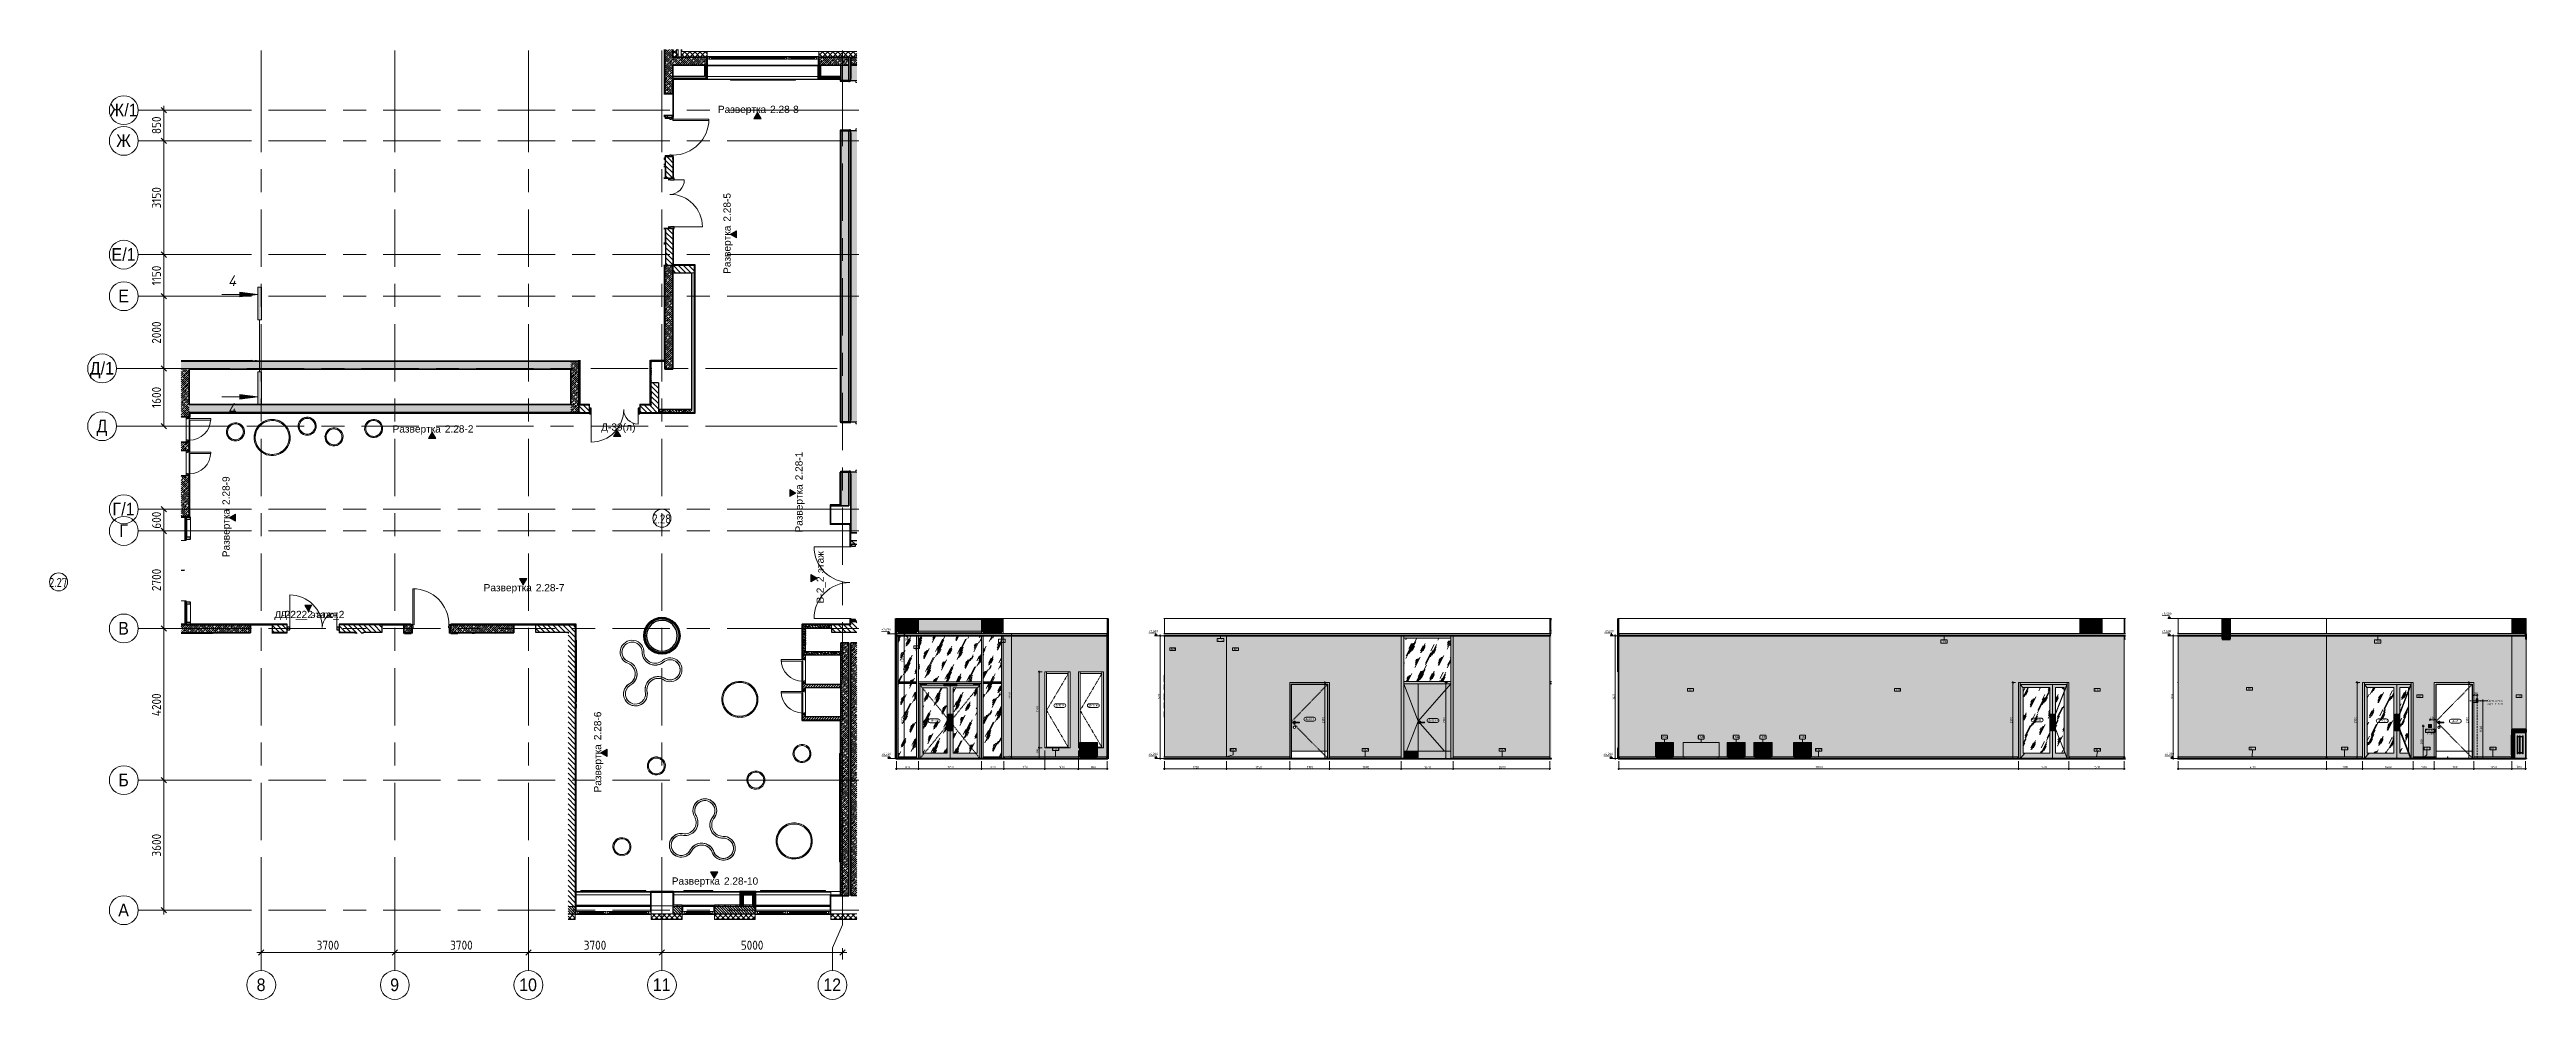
# Model space of a CAD drawing. Header units: millimetres. Extents: x 16345 to 138513, y -2470 to 23828.
# Drawn here: x 16345 to 84960, y -2470 to 23828 of the extents above; entities that cross this region are included whole.
import ezdxf

# ---------------------------------------------------------------- set-up
doc = ezdxf.new("R2010")
doc.units = ezdxf.units.MM
for name, pattern in [('200_ШТРИХ__ш1_п0_6_', [40, 25, -15]), ('200_ШТРИХ_ш1п0_6_', [40, 25, -15]), ('ADSK_Штрих_ш2 п1', [75, 50, -25]), ('Осевая', [3175, 635, -476.25, 1587.5, -476.25]), ('Штрих', [158.75, 79.375, -79.375])]:
    doc.linetypes.add(name, pattern=pattern)
for name, color, linetype, lineweight in [('A-ANNO-DIMS', 7, 'Continuous', 9), ('A-ANNO-DIMS-100', 7, 'Continuous', 9), ('A-ANNO-DIMS-25', 7, 'Continuous', 9), ('A-AREA-IDEN', 7, 'Continuous', 9), ('A-CLNG-IDEN', 7, 'Continuous', 9), ('A-DETL', 7, 'Continuous', 9), ('A-DETL-1', 7, 'ADSK_Штрих_ш2 п1', 9), ('A-DOOR', 7, 'Continuous', 9), ('A-DOOR-1', 7, 'Continuous', 13), ('A-DOOR-2', 7, '200_ШТРИХ__ш1_п0_6_', 9), ('A-DOOR-3', 7, '200_ШТРИХ_ш1п0_6_', 9), ('A-DOOR-4', 7, 'Штрих', 9), ('A-DOOR-FRAM', 7, 'Continuous', 13), ('A-DOOR-FRAM-1', 7, 'Continuous', 9), ('A-DOOR-FRAM-2', 7, 'Continuous', 18), ('A-DOOR-IDEN', 7, 'Continuous', 9), ('A-FLOR', 7, 'Continuous', 9), ('A-GENM', 7, 'Continuous', 9), ('A-GENM-IDEN', 7, 'Continuous', 9), ('A-GLAZ', 7, 'Continuous', 9), ('A-GLAZ-1', 7, 'Continuous', 13), ('A-GLAZ-CURT', 7, 'Continuous', 9), ('A-GLAZ-CURT-1', 7, 'Continuous', 25), ('A-GLAZ-CWMG', 7, 'Continuous', 9), ('A-GLAZ-CWMG-1', 7, 'Continuous', 25), ('A-GLAZ-CWMG-2', 7, 'Continuous', 30), ('A-WALL', 7, 'Continuous', 9), ('A-WALL-6', 7, 'Continuous', 40), ('A-WALL-IDEN', 7, 'Continuous', 9), ('A-WALL-PATT', 7, 'Continuous', 9), ('E-ELEC-FIXT-IDEN', 7, 'Continuous', 9), ('G-ANNO-DIMS', 7, 'Continuous', 9), ('G-ANNO-DIMS-1', 7, 'Continuous', 20), ('G-ANNO-SYMB', 7, 'Continuous', 9), ('I-FURN', 7, 'Continuous', 9), ('I-FURN-IDEN', 7, 'Continuous', 9), ('I-WALL', 7, 'Continuous', 9), ('M-EQPM', 7, 'Continuous', 9), ('Знаки', 7, 'Continuous', 9), ('Знаки-1', 7, 'Continuous', 18), ('Ограждение', 7, 'Continuous', 9), ('Оси', 7, 'Continuous', 9), ('Оси-1', 7, 'Continuous', 20), ('Оси-2', 7, 'Осевая', 9), ('Поручни', 7, 'Continuous', 9), ('Электрические приборы', 7, 'Continuous', 9)]:
    doc.layers.add(name, color=color, linetype=linetype, lineweight=lineweight)
for name, color, linetype, lineweight, true_color in [('A-CLNG-1', 7, 'Continuous', 9, 0x787878), ('A-CLNG-FNSH-1', 7, 'Continuous', 30, 0x3c3c3c), ('A-DETL-GENF-1', 7, 'Continuous', 9, 0xffffff), ('A-DOOR-GLAZ', 7, 'Continuous', 9, 0x8080ff), ('A-FLOR-1', 7, 'Continuous', 9, 0x787878), ('A-FLOR-FNSH-1', 7, 'Continuous', 30, 0x3c3c3c), ('A-FLOR-FNSH-2', 7, 'Continuous', 40, 0x3c3c3c), ('A-FLOR-MCUT-1', 7, 'Continuous', 9, 0x646464), ('A-WALL-1', 7, 'Continuous', 13, 0x3c3c3c), ('A-WALL-2', 7, 'Continuous', 35, 0x3c3c3c), ('A-WALL-3', 7, 'Continuous', 25, 0x3c3c3c), ('A-WALL-4', 7, 'Continuous', 40, 0x3c3c3c), ('A-WALL-5', 7, 'Continuous', 9, 0x787878), ('A-WALL-FNSH-1', 7, 'Continuous', 13, 0x3c3c3c), ('A-WALL-FNSH-2', 7, 'Continuous', 9, 0x3c3c3c), ('A-WALL-FNSH-3', 7, 'Continuous', 30, 0x3c3c3c), ('G-ANNO-TEXT-1', 7, 'Continuous', 9, 0x3c3c3c), ('I-FURN-1', 7, 'Continuous', 9, 0xf0f0f0), ('I-FURN-10', 7, 'Continuous', 9, 0xe9e9e9), ('I-FURN-11', 7, 'Continuous', 9, 0xe0e0e0), ('I-FURN-12', 7, 'Continuous', 9, 0xfafafa), ('I-FURN-13', 7, 'Continuous', 9, 0xf8f8f8), ('I-FURN-14', 7, 'Continuous', 9, 0xf6f6f6), ('I-FURN-15', 7, 'Continuous', 9, 0xf3f3f3), ('I-FURN-16', 7, 'Continuous', 9, 0xefefef), ('I-FURN-2', 7, 'Continuous', 9, 0xc0c0c0), ('I-FURN-5', 7, 'Continuous', 9, 0xacacac), ('I-FURN-6', 7, 'Continuous', 9, 0xc5c578), ('I-FURN-7', 7, 'Continuous', 9, 0xd3d3d3), ('I-FURN-8', 7, 'Continuous', 9, 0xfcfcfc), ('I-FURN-9', 7, 'Continuous', 9, 0xfbfbfb), ('I-WALL-1', 7, 'Continuous', 9, 0x787878), ('Q-SPCQ-1', 9, 'Continuous', 9, 0x808080), ('Q-SPCQ-2', 7, 'Continuous', 9, 0x7f7f7f)]:
    doc.layers.add(name, color=color, linetype=linetype, lineweight=lineweight, true_color=true_color)
for name, color, linetype, lineweight, true_color, transparency in [('I-FURN-3', 7, 'Continuous', 9, 0x7f7f7f, 0.7), ('I-FURN-4', 2, 'Continuous', 9, 0xffff00, 0.7), ('M-EQPM-1', 7, 'Continuous', 9, 0xe6e6e6, 0.7)]:
    doc.layers.add(name, color=color, linetype=linetype, lineweight=lineweight, true_color=true_color, transparency=transparency)
doc.styles.add('Arial', font='arial.ttf', dxfattribs={"width": 0.9, "height": 350})
doc.styles.add('Arial_1', font='arial.ttf', dxfattribs={"height": 200})
doc.styles.add('GOST Common', font='GOST_Common.ttf', dxfattribs={"width": 0.9, "height": 250})
doc.styles.add('GOST Common_1', font='GOST_Common.ttf', dxfattribs={"height": 50})
doc.styles.add('GOST Common_2', font='GOST_Common.ttf', dxfattribs={"width": 0.9, "height": 50})
doc.styles.add('GOST Common_3', font='GOST_Common.ttf', dxfattribs={"height": 62.5})
doc.styles.add('ISOCPEUR', font='isocpeur.ttf', dxfattribs={"width": 0.9, "height": 250})
doc.styles.add('ISOCPEUR_1', font='isocpeur.ttf', dxfattribs={"width": 0.9, "height": 62.5})
doc.styles.add('ISOCPEUR_2', font='isocpeur.ttf', dxfattribs={"width": 0.9, "height": 50})
doc.styles.add('ISOCPEUR_I', font='isocpeui.ttf', dxfattribs={"height": 300})
doc.dimstyles.new('ISO-2_0_0_9К_Средний_округл2', dxfattribs={"dimscale": 304.8, "dimtxt": 49.799059, "dimasz": 0.123031, "dimexe": 0.098425, "dimexo": 0, "dimgap": 0, "dimtad": 1, "dimdec": 0, "dimrnd": 10, "dimzin": 0, "dimdsep": 46, "dimtxsty": 'ISOCPEUR_2', "dimblk1": 'OBLIQUE', "dimblk2": 'OBLIQUE', "dimsah": 1, "dimcen": 0.09, "dimdle": 0.098425, "dimazin": 0, "dimtfac": 1, "dimtdec": 4, "dimtix": 1, "dimtmove": 0, "dimatfit": 3, "dimfxl": 1, "dimtvp": 1, "dimtolj": 1, "dimtzin": 0, "dimarcsym": 2})
doc.dimstyles.new('ISO-2_5_0_9К_БОЛЬШОЙ', dxfattribs={"dimscale": 304.8, "dimtxt": 248.995294, "dimasz": 0.492126, "dimexe": 0.393701, "dimexo": 0.984252, "dimgap": 0, "dimtad": 1, "dimdec": 0, "dimrnd": 10, "dimzin": 0, "dimdsep": 46, "dimtxsty": 'ISOCPEUR', "dimblk1": 'OBLIQUE', "dimblk2": 'OBLIQUE', "dimsah": 1, "dimcen": 0.09, "dimdle": 0.393701, "dimazin": 0, "dimtfac": 1, "dimtdec": 4, "dimtix": 1, "dimtmove": 0, "dimatfit": 3, "dimfxl": 1, "dimtvp": 1, "dimtolj": 1, "dimtzin": 0, "dimarcsym": 2})
doc.dimstyles.new('ISO-2_5_0_9К_БОЛЬШОЙ_1', dxfattribs={"dimscale": 304.8, "dimtxt": 62.248823, "dimasz": 0.123031, "dimexe": 0.098425, "dimexo": 0.246063, "dimgap": 0, "dimtad": 1, "dimdec": 0, "dimrnd": 10, "dimzin": 0, "dimdsep": 46, "dimtxsty": 'ISOCPEUR_1', "dimblk1": 'OBLIQUE', "dimblk2": 'OBLIQUE', "dimsah": 1, "dimcen": 0.09, "dimdle": 0.098425, "dimazin": 0, "dimtfac": 1, "dimtdec": 4, "dimtix": 1, "dimtmove": 0, "dimatfit": 3, "dimfxl": 1, "dimtvp": 1, "dimtolj": 1, "dimtzin": 0, "dimarcsym": 2})
doc.dimstyles.new('ISO-2_5_0_9К_БОЛЬШОЙ_2', dxfattribs={"dimscale": 304.8, "dimtxt": 62.248823, "dimasz": 0.123031, "dimexe": 0.098425, "dimexo": 0.246063, "dimgap": 0, "dimtad": 1, "dimdec": 0, "dimrnd": 10, "dimzin": 0, "dimdsep": 46, "dimtxsty": 'ISOCPEUR_1', "dimblk1": 'OBLIQUE', "dimblk2": 'OBLIQUE', "dimsah": 1, "dimcen": 0.09, "dimdle": 0.098425, "dimazin": 0, "dimtfac": 1, "dimtdec": 4, "dimtix": 1, "dimtmove": 1, "dimatfit": 3, "dimfxl": 1, "dimtvp": 1, "dimtolj": 1, "dimtzin": 0, "dimarcsym": 2})
doc.dimstyles.new('ISO-2_5_0_9К_БОЛЬШОЙ_3', dxfattribs={"dimscale": 304.8, "dimtxt": 62.248823, "dimasz": 0.123031, "dimexe": 0.098425, "dimexo": 0.246063, "dimgap": 0, "dimtad": 1, "dimdec": 0, "dimrnd": 10, "dimzin": 0, "dimdsep": 46, "dimtxsty": 'ISOCPEUR_1', "dimblk1": 'OBLIQUE', "dimblk2": 'OBLIQUE', "dimsah": 1, "dimcen": 0.09, "dimdle": 0.098425, "dimazin": 0, "dimtfac": 1, "dimtdec": 4, "dimtix": 1, "dimtmove": 2, "dimatfit": 3, "dimfxl": 1, "dimtvp": 1, "dimtolj": 1, "dimtzin": 0, "dimarcsym": 2})
pattern_1 = [(45, (0, 0), (-70.71068, 70.71068), []), (135, (0, 0), (-70.71068, -70.71068), [])]
pattern_2 = [(45, (0, 0), (-57.02463, 57.02463), []), (45, (57.025, 0), (-57.02463, 57.02463), [100.806, -20.161, 3.353, -16.808])]
pattern_3 = [(135, (0, 0), (-70.71068, -70.71068), [])]
pattern_4 = [(135, (0, 0), (-75.43415, -75.43415), [106.68, -17.78, 3.556, -17.78]), (135, (0, 75.39), (-75.43415, -75.43415), []), (50, (0, 0), (127.52922, -11.15758), [13.335, -146.685]), (355, (0, 0), (-24.66966, 133.74002), [10.668, -117.348]), (100.451, (10.63, -0.93), (102.85973, 122.58178), [11.333, -124.663]), (46.184, (0, 35.56), (189.75516, -29.43036), [20.002, -220.027]), (96.636, (15.81, 33.1), (166.1822, 173.1996), [17, -186.995]), (351.184, (0, 35.56), (166.1839, 173.1976), [16.002, -176.022]), (21, (17.78, 26.67), (106.13027, -71.58603), [13.335, -146.685]), (326, (17.78, 26.67), (43.26188, 128.93175), [10.668, -117.348]), (71.451, (26.62, 20.7), (149.39198, 57.34505), [11.333, -124.663]), (37.5, (0, 0), (2.16223, 59.188357), [3.353, -112.573, 3.353, -115.773, -117.792]), (37.5, (0, 0), (2.16223, 59.188357), [-235.052, 3.353, -114.44]), (7.5, (0, 0), (46.77386, 70.12615), [3.353, -64.567, 3.353, -109.906, -44.894]), (7.5, (0, 0), (46.77386, 70.12615), [-181.178, 3.353, -41.542]), (327.5, (-39.65, 0), (94.91367, -4.010093), [3.353, -41.097, 3.353, -135.331, -184.023]), (327.5, (-39.65, 0), (94.91367, -4.010093), [-183.134, 3.353, -180.67]), (317.5, (-57.43, 0), (103.69057, 17.79882), [3.353, -54.432, 3.353, -88.748, -130.683]), (317.5, (-57.43, 0), (103.69057, 17.79882), [-149.885, 3.353, -127.33])]
pattern_5 = [(45, (0, 0), (-35.35534, 35.35534), [])]
pattern_6 = [(135, (0, 0), (-35.35534, -35.35534), [])]
pattern_7 = [(45, (0, 0), (-106.066, 106.066), []), (135, (0, 0), (-106.066, -106.066), [])]
pattern_8 = [(0, (0, 0), (121.92, 30.48), [10.058, -81.382, 10.058, -81.382, -487.68]), (0, (0, 0), (121.92, 30.48), [-182.88, 10.058, -172.822, 10.058, -81.382, -213.36]), (0, (0, 0), (121.92, 30.48), [-457.2, 10.058, -50.902, 10.058, -142.342]), (120, (45.72, 15.24), (-87.356454, 90.345817), [10.058, -81.382, 10.058, -81.382, -487.68]), (120, (45.72, 15.24), (-87.356454, 90.345817), [-182.88, 10.058, -172.822, 10.058, -81.382, -213.36]), (120, (45.72, 15.24), (-87.356454, 90.345817), [-457.2, 10.058, -50.902, 10.058, -142.342]), (240, (60.96, 76.2), (-34.563546, -120.825817), [10.058, -81.382, 10.058, -81.382, -487.68]), (240, (60.96, 76.2), (-34.563546, -120.825817), [-182.88, 10.058, -172.822, 10.058, -81.382, -213.36]), (240, (60.96, 76.2), (-34.563546, -120.825817), [-457.2, 10.058, -50.902, 10.058, -142.342])]
pattern_9 = [(45, (44010.667, 0), (-14.25598, 14.25598), []), (45, (44024.923, 0), (-14.25598, 14.25598), [25.202, -5.04, 0.8382, -4.202])]
pattern_10 = [(63.435, (12189, 31.75), (-255.583, 766.747), [317.5, -190.5, 317.5, -190.5, -403.903]), (63.435, (12189, 31.75), (-255.583, 766.747), [-1016, 127, -276.903]), (63.435, (12173.1, 47.6), (-255.583, 766.747), [254, -317.5, 190.5, -190.5, -467.403]), (63.435, (12173.1, 47.6), (-255.583, 766.747), [-952.5, 222.25, -245.153]), (63.435, (12173.1, 95.25), (-255.583, 766.747), [190.5, -381, 127, -190.5, -530.903]), (63.435, (12173.1, 95.25), (-255.583, 766.747), [-889, 285.75, -245.153]), (63.435, (12220.73, 47.6), (-255.583, 766.747), [190.5, -381, 158.75, -6404.65]), (63.435, (12268.36, 95.25), (-255.583, 766.747), [95.25, -476.25, 63.5, -6499.9]), (63.435, (12189, 174.6), (-255.583, 766.747), [63.5, -476.25, 63.5, -254, -562.653]), (63.435, (12189, 174.6), (-255.583, 766.747), [-857.25, 158.75, -403.903]), (63.435, (12474.73, 127), (-255.583, 766.747), [317.5, -476.25, 381, -251.503]), (63.435, (12474.73, 79.4), (-255.583, 766.747), [444.5, -317.5, 476.25, -188.003]), (63.435, (12506.5, 95.25), (-255.583, 766.747), [508, -254, 381, -276.903]), (63.435, (12554.1, 142.9), (-255.583, 766.747), [317.5, -444.5, 254, -403.903]), (63.435, (12506.5, 238.1), (-255.583, 766.747), [158.75, -635, 190.5, -435.653]), (63.435, (12601.73, 190.5), (-255.583, 766.747), [127, -635, 127, -530.903])]
pattern_11 = [(63.435, (63.5, 31.75), (-255.583, 766.747), [317.5, -190.5, 317.5, -190.5, -403.903]), (63.435, (63.5, 31.75), (-255.583, 766.747), [-1016, 127, -276.903]), (63.435, (47.6, 47.6), (-255.583, 766.747), [254, -317.5, 190.5, -190.5, -467.403]), (63.435, (47.6, 47.6), (-255.583, 766.747), [-952.5, 222.25, -245.153]), (63.435, (47.6, 95.25), (-255.583, 766.747), [190.5, -381, 127, -190.5, -530.903]), (63.435, (47.6, 95.25), (-255.583, 766.747), [-889, 285.75, -245.153]), (63.435, (95.25, 47.6), (-255.583, 766.747), [190.5, -381, 158.75, -6404.653]), (63.435, (142.9, 95.25), (-255.583, 766.747), [95.25, -476.25, 63.5, -6499.903]), (63.435, (63.5, 174.6), (-255.583, 766.747), [63.5, -476.25, 63.5, -254, -562.653]), (63.435, (63.5, 174.6), (-255.583, 766.747), [-857.25, 158.75, -403.903]), (63.435, (349.25, 127), (-255.583, 766.747), [317.5, -476.25, 381, -251.503]), (63.435, (349.25, 79.4), (-255.583, 766.747), [444.5, -317.5, 476.25, -188.003]), (63.435, (381, 95.25), (-255.583, 766.747), [508, -254, 381, -276.903]), (63.435, (428.6, 142.9), (-255.583, 766.747), [317.5, -444.5, 254, -403.903]), (63.435, (381, 238.1), (-255.583, 766.747), [158.75, -635, 190.5, -435.653]), (63.435, (476.25, 190.5), (-255.583, 766.747), [127, -635, 127, -530.903])]
pattern_12 = [(45, (87099.182, 0), (-14.25598, 14.25598), []), (45, (87113.438, 0), (-14.25598, 14.25598), [25.202, -5.04, 0.8382, -4.202])]
pattern_13 = [(63.435, (25612.05, 31.75), (-255.583, 766.747), [317.5, -190.5, 317.5, -190.5, -403.903]), (63.435, (25612.05, 31.75), (-255.583, 766.747), [-1016, 127, -276.903]), (63.435, (25596.2, 47.6), (-255.583, 766.747), [254, -317.5, 190.5, -190.5, -467.403]), (63.435, (25596.2, 47.6), (-255.583, 766.747), [-952.5, 222.25, -245.153]), (63.435, (25596.2, 95.25), (-255.583, 766.747), [190.5, -381, 127, -190.5, -530.903]), (63.435, (25596.2, 95.25), (-255.583, 766.747), [-889, 285.75, -245.153]), (63.435, (25643.8, 47.6), (-255.583, 766.747), [190.5, -381, 158.75, -6404.65]), (63.435, (25691.4, 95.25), (-255.583, 766.747), [95.25, -476.25, 63.5, -6499.9]), (63.435, (25612.05, 174.6), (-255.583, 766.747), [63.5, -476.25, 63.5, -254, -562.653]), (63.435, (25612.05, 174.6), (-255.583, 766.747), [-857.25, 158.75, -403.903]), (63.435, (25897.8, 127), (-255.583, 766.747), [317.5, -476.25, 381, -251.503]), (63.435, (25897.8, 79.4), (-255.583, 766.747), [444.5, -317.5, 476.25, -188.003]), (63.435, (25929.55, 95.25), (-255.583, 766.747), [508, -254, 381, -276.903]), (63.435, (25977.2, 142.9), (-255.583, 766.747), [317.5, -444.5, 254, -403.903]), (63.435, (25929.55, 238.1), (-255.583, 766.747), [158.75, -635, 190.5, -435.653]), (63.435, (26024.8, 190.5), (-255.583, 766.747), [127, -635, 127, -530.903])]
pattern_14 = [(45, (25548.552, 0), (-14.25598, 14.25598), []), (45, (25562.808, 0), (-14.25598, 14.25598), [25.202, -5.04, 0.8382, -4.202])]

msp = doc.modelspace()

# ---------------------------------------------------------------- texts
at = {"layer": 'A-AREA-IDEN', "char_height": 250, "width": 663.797, "attachment_point": 1, "style": 'GOST Common'}
for s, insert in [('2.28', (33043.8, 10960.6)), ('2.27', (16329.9, 9199.3))]:
    msp.add_mtext(s, dxfattribs=dict(at, insert=insert))
at = {"layer": 'A-CLNG-IDEN', "char_height": 50, "width": 132.278, "attachment_point": 1, "style": 'GOST Common_1'}
for insert in [(42668.7, 7482.3), (48728.1, 7502.3), (68768.8, 7462.3), (80783.7, 7462.3)]:
    msp.add_mtext('CF6', dxfattribs=dict(at, insert=insert))
at = {"layer": 'A-DOOR-IDEN', "char_height": 50, "attachment_point": 1, "style": 'GOST Common_1'}
for s, insert, width in [('\\fGOST Common|b0|i0|c204|p34|;Д', (44212.2, 5696), 56.118), ('-18 (', (44258.5, 5696), 164.346), ('\\fGOST Common|b0|i0|c204|p34|;п', (44394.1, 5696), 44.093), ('\\fGOST Common|b0|i0|c204|p34|;)', (44430.5, 5696), 24.051), ('\\fGOST Common|b0|i0|c204|p34|;Д', (45142.2, 5696), 56.118), ('-18 (', (45188.5, 5696), 164.346), ('\\fGOST Common|b0|i0|c204|p34|;п', (45324.1, 5696), 44.093), ('\\fGOST Common|b0|i0|c204|p34|;)', (45360.5, 5696), 24.051), ('\\fGOST Common|b0|i0|c204|p34|;В', (40779.2, 5272.8), 50.105), ('-16', (40820.5, 5272.8), 118.249), ('\\fGOST Common|b0|i0|c204|p34|;Д', (51137.8, 5320), 56.118), ('-4', (51184.1, 5320), 94.198), ('\\fGOST Common|b0|i0|c204|p34|;к', (51261.8, 5320), 44.093), ('\\fGOST Common|b0|i0|c204|p34|;(', (51298.2, 5320), 24.051), ('\\fGOST Common|b0|i0|c204|p34|;п', (51318, 5320), 44.093), ('\\fGOST Common|b0|i0|c204|p34|;)', (51354.4, 5320), 24.051), ('\\fGOST Common|b0|i0|c204|p34|;Д', (54544, 5282.8), 56.118), ('-22 (', (54590.3, 5282.8), 178.375), ('\\fGOST Common|b0|i0|c204|p34|;п', (54737.5, 5282.8), 44.093), ('\\fGOST Common|b0|i0|c204|p34|;)', (54773.8, 5282.8), 24.051), ('\\fGOST Common|b0|i0|c204|p34|;Д', (71290.4, 5295.3), 56.118), ('-39(', (71336.7, 5295.3), 154.325), ('\\fGOST Common|b0|i0|c204|p34|;л', (71464.1, 5295.3), 42.089), ('\\fGOST Common|b0|i0|c204|p34|;)', (71498.8, 5295.3), 24.051), ('\\fGOST Common|b0|i0|c204|p34|;Д', (80850.8, 5275.3), 56.118), ('-39(', (80897.1, 5275.3), 154.325), ('\\fGOST Common|b0|i0|c204|p34|;л', (81024.5, 5275.3), 42.089), ('\\fGOST Common|b0|i0|c204|p34|;)', (81059.2, 5275.3), 24.051), ('\\fGOST Common|b0|i0|c204|p34|;Д', (82910.4, 5265.1), 56.118), ('-4', (82956.7, 5265.1), 94.198), ('\\fGOST Common|b0|i0|c204|p34|;б', (83034.5, 5265.1), 44.093)]:
    msp.add_mtext(s, dxfattribs=dict(at, insert=insert, width=width))
at = {"layer": 'A-GENM-IDEN', "char_height": 50, "attachment_point": 1, "style": 'GOST Common_1'}
for s, insert, width in [('ПЛ', (44139, 4482.8), 98.207), ('-3', (44220.1, 4482.8), 86.181), ('ПЛ', (49059.1, 4462.8), 98.207), ('-3', (49140.1, 4462.8), 86.181), ('ПЛ', (52719.4, 4462.8), 98.207), ('-3', (52800.4, 4462.8), 86.181), ('ПЛ', (56514.4, 4462.8), 98.207), ('-3', (56595.4, 4462.8), 86.181), ('ПЛ', (65275.6, 4462.8), 98.207), ('-3', (65356.6, 4462.8), 86.181), ('ПЛ', (72998.1, 4462.8), 98.207), ('-3', (73079.1, 4462.8), 86.181), ('ПЛ', (77294.9, 4502.8), 98.207), ('-3', (77376, 4502.8), 86.181), ('ПЛ', (79846, 4502.8), 98.207), ('-3', (79927, 4502.8), 86.181), ('ПЛ', (82127.7, 4502.8), 98.207), ('-3', (82208.7, 4502.8), 86.181), ('ПЛ', (83954.5, 4502.8), 98.207), ('-3', (84035.5, 4502.8), 86.181)]:
    msp.add_mtext(s, dxfattribs=dict(at, insert=insert, width=width))
at = {"layer": 'A-WALL-IDEN', "char_height": 50, "attachment_point": 1, "style": 'GOST Common_2'}
for s, insert, width in [('FK1', (40323.1, 7306.6), 111.835), ('FK5', (47408.9, 7248.9), 124.462), ('FK1', (49152.8, 7248.9), 111.835), ('FK1', (61757.8, 6127.7), 111.835), ('FK1', (67494.3, 6127.7), 111.835), ('FK1', (73023.3, 6127.7), 111.835), ('FK1', (77240.7, 6152.1), 111.835), ('FK1', (81961.8, 5949.5), 111.835), ('FK1', (84707.6, 5949.5), 111.835)]:
    msp.add_mtext(s, dxfattribs=dict(at, insert=insert, width=width))
at = {"layer": 'E-ELEC-FIXT-IDEN', "attachment_point": 1}
for s, insert, char_height, width, style in [('SWA03', (82163.5, 4999.6), 62.5, 320.675, 'GOST Common_3'), ('h=900', (82208.8, 4909.4), 50, 220.464, 'GOST Common_1')]:
    msp.add_mtext(s, dxfattribs=dict(at, insert=insert, char_height=char_height, width=width, style=style))
at = {"layer": 'G-ANNO-SYMB', "attachment_point": 1}
for s, insert, char_height, width, style in [('Развертка', (34859.8, 22272.8), 200, 1659.493, 'Arial_1'), (' 2.28-8', (36229.1, 22272.8), 200, 1074.261, 'Arial_1'), ('\\fISOCPEUR|b0|i1|c204|p34|;4', (21287.9, 17578.5), 300, 296.624, 'ISOCPEUR_I'), ('\\fISOCPEUR|b0|i1|c204|p34|;4', (21279.4, 14040.7), 300, 296.624, 'ISOCPEUR_I'), ('Развертка', (25848.7, 13424.8), 200, 1659.493, 'Arial_1'), (' 2.28-2', (27217.9, 13424.8), 200, 1074.261, 'Arial_1'), ('\\fArial|b0|i0|c204|p34|;Д', (31624.8, 13476.2), 200, 232.489, 'Arial_1'), ('-39(', (31816.6, 13476.2), 200, 609.282, 'Arial_1'), ('\\fArial|b0|i0|c204|p34|;л', (32319.3, 13476.2), 200, 200.422, 'Arial_1'), ('\\fArial|b0|i0|c204|p34|;)', (32484.7, 13476.2), 200, 112.236, 'Arial_1'), ('Развертка', (28370.6, 9029.7), 200, 1659.493, 'Arial_1'), (' 2.28-7', (29739.8, 9029.7), 200, 1074.261, 'Arial_1'), ('\\fArial|b0|i0|c204|p34|;Д', (22574.6, 8288.4), 200, 232.489, 'Arial_1'), ('\\fArial|b0|i0|c204|p34|;Д', (22733.6, 8288.4), 200, 232.489, 'Arial_1'), ('-22_2 ', (22766.5, 8288.4), 200, 978.059, 'Arial_1'), ('-22_2 ', (22925.5, 8288.4), 200, 978.059, 'Arial_1'), ('этаж', (23573.4, 8288.4), 200, 761.603, 'Arial_1'), ('этаж', (23732.4, 8288.4), 200, 761.603, 'Arial_1'), ('_2', (24201.8, 8288.4), 200, 384.81, 'Arial_1'), ('Развертка', (33581.5, 907.2), 200, 1659.493, 'Arial_1'), (' 2.28-10', (34950.8, 907.2), 200, 1266.666, 'Arial_1')]:
    msp.add_mtext(s, dxfattribs=dict(at, insert=insert, char_height=char_height, width=width, style=style))
at = {"layer": 'G-ANNO-SYMB', "char_height": 200, "attachment_point": 1, "rotation": 90, "style": 'Arial_1'}
for s, insert, width in [(' 2.28-5', (35012.9, 18986.8), 1074.261), ('Развертка', (35012.9, 17617.6), 1659.493), (' 2.28-1', (37005.2, 11825.1), 1074.261), (' 2.28-9', (21133.9, 11142.4), 1074.261), ('Развертка', (37005.2, 10455.9), 1659.493), ('Развертка', (21133.9, 9773.2), 1659.493), ('этаж', (37592.8, 9330.8), 761.603), ('-2_2 ', (37592.8, 8682.6), 785.654), ('\\fArial|b0|i0|c204|p34|;В', (37592.8, 8490.8), 232.489), (' 2.28-6', (31427.4, 4628.5), 1074.261), ('Развертка', (31427.4, 3259.3), 1659.493)]:
    msp.add_mtext(s, dxfattribs=dict(at, insert=insert, width=width))
at = {"layer": 'G-ANNO-TEXT-1', "char_height": 50, "attachment_point": 1, "style": 'GOST Common_2'}
for s, insert, width in [('Считыватель', (83884.9, 5824.9), 463.576), ('карт', (83884.9, 5738.9), 173.165), ('  h=1.600', (84027.8, 5738.9), 281.392), ('\\fGOST Common|b0|i0|c204|p34|;\\W.9; ', (84267.4, 5824.9), 19.842)]:
    msp.add_mtext(s, dxfattribs=dict(at, insert=insert, width=width))
at = {"layer": 'I-FURN-IDEN', "char_height": 50, "attachment_point": 1, "style": 'GOST Common_1'}
for s, insert, width in [('1,50', (60998.6, 4819.7), 140.295), ('\\fGOST Common|b0|i0|c204|p34|;а', (61114.3, 4819.7), 50.105), ('1,52', (62018.3, 4819.7), 140.295), ('\\fGOST Common|b0|i0|c204|p34|;б', (62134.1, 4819.7), 44.093), ('1,50', (62986.8, 4819.7), 140.295), ('\\fGOST Common|b0|i0|c204|p34|;в', (63102.5, 4819.7), 44.093), ('1,50', (63731, 4819.7), 140.295), ('\\fGOST Common|b0|i0|c204|p34|;б', (63846.8, 4819.7), 44.093), ('1,50', (64826.2, 4819.7), 140.295), ('\\fGOST Common|b0|i0|c204|p34|;а', (64942, 4819.7), 50.105), ('1,50', (45047.1, 4495.7), 140.295), ('\\fGOST Common|b0|i0|c204|p34|;а', (45162.9, 4495.7), 50.105)]:
    msp.add_mtext(s, dxfattribs=dict(at, insert=insert, width=width))
at = {"layer": 'Оси', "char_height": 350, "attachment_point": 1, "style": 'Arial'}
for s, insert, width in [('\\fArial|b0|i0|c204|p34|;\\W.9;Ж', (18005.3, 22331), 497.848), ('/1', (18416.1, 22331), 454.557), ('\\fArial|b0|i0|c204|p34|;\\W.9;Ж', (18193, 21481), 497.848), ('\\fArial|b0|i0|c204|p34|;\\W.9;Е', (18062, 18331), 360.759), ('/1', (18359.7, 18331), 454.557), ('\\fArial|b0|i0|c204|p34|;\\W.9;Е', (18249.2, 17181), 360.759), ('\\fArial|b0|i0|c204|p34|;\\W.9;Д', (17458.9, 15181), 367.975), ('/1', (17762.5, 15181), 454.557), ('\\fArial|b0|i0|c204|p34|;\\W.9;Д', (17646.5, 13581), 367.975), ('\\fArial|b0|i0|c204|p34|;\\W.9;Г', (18088.6, 11281), 295.823), ('/1', (18332.6, 11281), 454.557), ('\\fArial|b0|i0|c204|p34|;\\W.9;Г', (18276.2, 10681), 295.823), ('\\fArial|b0|i0|c204|p34|;\\W.9;В', (18249.2, 7981), 360.759), ('\\fArial|b0|i0|c204|p34|;\\W.9;Б', (18252.4, 3781), 353.544), ('\\fArial|b0|i0|c204|p34|;\\W.9;А', (18249.2, 181), 360.759), ('\\fArial|b0|i0|c204|p34|;\\W.9;8', (22082.5, -1889.8), 303.038), ('\\fArial|b0|i0|c204|p34|;\\W.9;9', (25782.5, -1889.8), 303.038), ('10', (29357.4, -1889.8), 606.076), ('11', (33057.4, -1889.8), 606.076), ('12', (37781.3, -1889.8), 606.076)]:
    msp.add_mtext(s, dxfattribs=dict(at, insert=insert, width=width))

# ---------------------------------------------------------------- blocks, each defined once
blk = doc.blocks.new('120_Окно_СКБ_2Ст - 120_Окно_СКБ_2Ст 2100х2400 _мал створка справа_-22446225-План разверток пом_ 2_28_ Этаж 2')
at = {"layer": 'A-GLAZ'}
for p, q in [((1050, -57), (-1050, -57)), ((-1030, -127), (-1000, -127)), ((-930, -107), (100, -107)), ((100, -117), (-930, -117)), ((170, -127), (200, -127)), ((270, -107), (930, -107)), ((930, -117), (270, -117)), ((1000, -127), (1030, -127))]:
    blk.add_line(p, q, dxfattribs=at)
at = {"layer": 'A-GLAZ-1'}
for p, q in [((-1050, -127), (-1050, -57)), ((-1050, -57), (-980, -57)), ((-980, -127), (-1050, -127)), ((-980, -127), (-1000, -127)), ((-1000, -127), (-1000, -137)), ((-1000, -137), (170, -137)), ((170, -137), (-1000, -137)), ((-980, -57), (-980, -127)), ((150, -87), (-980, -87)), ((-980, -87), (-980, -127)), ((-930, -137), (-930, -87)), ((100, -137), (100, -87)), ((150, -127), (150, -57)), ((150, -57), (220, -57)), ((150, -127), (150, -87)), ((220, -127), (150, -127)), ((170, -127), (150, -127)), ((170, -137), (170, -127)), ((220, -127), (200, -127)), ((200, -127), (200, -137)), ((200, -137), (1000, -137)), ((1000, -137), (200, -137)), ((220, -57), (220, -127)), ((980, -87), (220, -87)), ((220, -87), (220, -127)), ((270, -137), (270, -87)), ((930, -137), (930, -87)), ((980, -127), (980, -57)), ((980, -57), (1050, -57)), ((980, -127), (980, -87)), ((1050, -127), (980, -127)), ((1000, -127), (980, -127)), ((1000, -137), (1000, -127)), ((1050, -57), (1050, -127))]:
    blk.add_line(p, q, dxfattribs=at)
blk = doc.blocks.new('120_Окно_СКБ_2Ст - 120_Окно_СКБ_2Ст 2100х2400 _мал створка справа_-V1-План разверток пом_ 2_28_ Этаж 2')
at = {"layer": 'A-GLAZ'}
for p, q in [((1050, -57), (-1050, -57)), ((-1050, -127), (-1000, -127)), ((-930, -107), (100, -107)), ((100, -117), (-930, -117)), ((170, -127), (200, -127)), ((270, -107), (930, -107)), ((930, -117), (270, -117)), ((1000, -127), (1030, -127))]:
    blk.add_line(p, q, dxfattribs=at)
at = {"layer": 'A-GLAZ-1'}
for p, q in [((-1050, -127), (-1050, -57)), ((-1050, -57), (-980, -57)), ((-980, -127), (-1050, -127)), ((-980, -127), (-1000, -127)), ((-1000, -127), (-1000, -137)), ((-1000, -137), (170, -137)), ((170, -137), (-1000, -137)), ((-980, -57), (-980, -127)), ((150, -87), (-980, -87)), ((-980, -87), (-980, -127)), ((-930, -137), (-930, -87)), ((100, -137), (100, -87)), ((150, -127), (150, -57)), ((150, -57), (220, -57)), ((150, -127), (150, -87)), ((220, -127), (150, -127)), ((170, -127), (150, -127)), ((170, -137), (170, -127)), ((220, -127), (200, -127)), ((200, -127), (200, -137)), ((200, -137), (1000, -137)), ((1000, -137), (200, -137)), ((220, -57), (220, -127)), ((980, -87), (220, -87)), ((220, -87), (220, -127)), ((270, -137), (270, -87)), ((930, -137), (930, -87)), ((980, -127), (980, -57)), ((980, -57), (1050, -57)), ((980, -127), (980, -87)), ((1050, -127), (980, -127)), ((1000, -127), (980, -127)), ((1000, -137), (1000, -127)), ((1050, -57), (1050, -127))]:
    blk.add_line(p, q, dxfattribs=at)
blk = doc.blocks.new('120_Окно_СКБ_2Ст - 120_Окно_СКБ_2Ст 3100х2500 _мал_створка слева_ 2-22446355-План разверток пом_ 2_28_ Этаж 2')
at = {"layer": 'A-GLAZ'}
for p, q in [((1550, -57), (-1550, -57)), ((-1550, -127), (-1500, -127)), ((-1430, -107), (600, -107)), ((600, -117), (-1430, -117)), ((670, -127), (700, -127)), ((770, -107), (1430, -107)), ((1430, -117), (770, -117)), ((1500, -127), (1530, -127))]:
    blk.add_line(p, q, dxfattribs=at)
at = {"layer": 'A-GLAZ-1'}
for p, q in [((-1550, -127), (-1550, -57)), ((-1550, -57), (-1480, -57)), ((-1480, -127), (-1550, -127)), ((-1480, -127), (-1500, -127)), ((-1500, -127), (-1500, -137)), ((-1500, -137), (670, -137)), ((670, -137), (-1500, -137)), ((-1480, -57), (-1480, -127)), ((650, -87), (-1480, -87)), ((-1480, -87), (-1480, -127)), ((-1430, -137), (-1430, -87)), ((600, -137), (600, -87)), ((650, -127), (650, -57)), ((650, -57), (720, -57)), ((650, -127), (650, -87)), ((720, -127), (650, -127)), ((670, -127), (650, -127)), ((670, -137), (670, -127)), ((720, -127), (700, -127)), ((700, -127), (700, -137)), ((700, -137), (1500, -137)), ((1500, -137), (700, -137)), ((720, -57), (720, -127)), ((1480, -87), (720, -87)), ((720, -87), (720, -127)), ((770, -137), (770, -87)), ((1430, -137), (1430, -87)), ((1480, -127), (1480, -57)), ((1480, -57), (1550, -57)), ((1480, -127), (1480, -87)), ((1550, -127), (1480, -127)), ((1500, -127), (1480, -127)), ((1500, -137), (1500, -127)), ((1550, -57), (1550, -127))]:
    blk.add_line(p, q, dxfattribs=at)
blk = doc.blocks.new('110_Дверь_СКБ_1Ст_Внутренняя1 - Д-4к_п__1100x2100h_Артистические EI30-23985503-План разверток пом_ 2_28_ Этаж 2')
at = {"layer": 'A-DOOR'}
h = blk.add_hatch(dxfattribs=at)
h.set_pattern_fill('FP_5', color=256, style=0, pattern_type=2)
h.set_pattern_definition([(135, (1751.41, 174.685), (-14.14214, -14.14214), []), (225, (1751.41, 174.685), (14.14214, -14.14214), [])])
h.paths.add_polyline_path([(562.5, -110), (562.5, 110), (537.5, 110), (537.5, -110)])
at = {"layer": 'A-DOOR-FRAM-1'}
h = blk.add_hatch(dxfattribs=at)
h.set_pattern_fill('FP_6', color=256, style=0, pattern_type=2)
h.set_pattern_definition([(45, (-371.384, 174.685), (-14.1421, 14.1421), []), (135, (-371.384, 174.685), (-14.1421, -14.1421), [])])
h.paths.add_polyline_path([(-512.5, -110), (-512.5, 110), (-537.5, 110), (-537.5, -110)])
at = {"layer": 'A-DOOR'}
blk.add_arc((-487.5, 110), 1000, 360, 90, dxfattribs=at)
at = {"layer": 'A-DOOR-1'}
for p, q in [((-487.5, 1110), (-487.5, 110)), ((-447.5, 1110), (-487.5, 1110)), ((-447.5, 110), (-447.5, 1110)), ((-487.5, 110), (-447.5, 110))]:
    blk.add_line(p, q, dxfattribs=at)
at = {"layer": 'A-DOOR-FRAM'}
for p, q in [((-497.5, 118), (-567.5, 118)), ((-567.5, 118), (-567.5, 110)), ((-567.5, 110), (-497.5, 110)), ((-512.5, 110), (-537.5, 110)), ((-537.5, 110), (-537.5, -110)), ((-487.5, 110), (-512.5, 110)), ((-512.5, 110), (-512.5, 30)), ((-512.5, -110), (-512.5, 110)), ((-497.5, 110), (-512.5, 110)), ((-512.5, 110), (-512.5, 109)), ((-512.5, 109), (-497.5, 109)), ((-512.5, 30), (-477.5, 30)), ((-497.5, 30), (-512.5, 30)), ((-512.5, 30), (-512.5, -110)), ((-497.5, 110), (-497.5, 118)), ((-497.5, 109), (-497.5, 110)), ((-497.5, -110), (-497.5, 30)), ((-487.5, 70), (-487.5, 110)), ((-477.5, 70), (-487.5, 70)), ((-477.5, 30), (-477.5, 70)), ((512.5, 70), (502.5, 70)), ((502.5, 70), (502.5, 30)), ((502.5, 30), (537.5, 30)), ((512.5, 110), (512.5, 70)), ((537.5, 110), (512.5, 110)), ((592.5, 118), (522.5, 118)), ((522.5, 118), (522.5, 110)), ((537.5, 110), (522.5, 110)), ((522.5, 110), (522.5, 109)), ((522.5, 110), (592.5, 110)), ((522.5, 109), (537.5, 109)), ((537.5, 30), (522.5, 30)), ((522.5, 30), (522.5, -110)), ((537.5, 30), (537.5, 110)), ((562.5, 110), (537.5, 110)), ((537.5, 110), (537.5, -110)), ((537.5, 109), (537.5, 110)), ((537.5, -110), (537.5, 30)), ((562.5, -110), (562.5, 110)), ((592.5, 110), (592.5, 118)), ((-497.5, -110), (-567.5, -110)), ((-567.5, -110), (-567.5, -118)), ((-567.5, -118), (-497.5, -118)), ((-537.5, -110), (-512.5, -110)), ((-512.5, -110), (-497.5, -110)), ((-497.5, -118), (-497.5, -110)), ((522.5, -110), (537.5, -110)), ((592.5, -110), (522.5, -110)), ((522.5, -110), (522.5, -118)), ((522.5, -118), (592.5, -118)), ((537.5, -110), (562.5, -110)), ((592.5, -118), (592.5, -110))]:
    blk.add_line(p, q, dxfattribs=at)
blk = doc.blocks.new('110_Дверь_СКБ_1Ст - д-18 700x2100h_Технический шкаф ЭОМ и СС-21511926-План разверток пом_ 2_28_ Этаж 2')
at = {"layer": 'A-DOOR'}
h = blk.add_hatch(dxfattribs=at)
h.set_pattern_fill('FP_8', color=256, style=0, pattern_type=2)
h.set_pattern_definition([(135, (1951.41, 104.685), (-14.14214, -14.14214), []), (225, (1951.41, 104.685), (14.14214, -14.14214), [])])
h.paths.add_polyline_path([(337.5, -40), (362.5, -40), (362.5, 40), (337.5, 40)])
at = {"layer": 'A-DOOR-FRAM-1'}
h = blk.add_hatch(dxfattribs=at)
h.set_pattern_fill('FP_9', color=256, style=0, pattern_type=2)
h.set_pattern_definition([(45, (-171.384, 104.685), (-14.1421, 14.1421), []), (135, (-171.384, 104.685), (-14.1421, -14.1421), [])])
h.paths.add_polyline_path([(-337.5, -40), (-312.5, -40), (-312.5, 40), (-337.5, 40)])
at = {"layer": 'A-DOOR'}
blk.add_arc((312.5, 40), 600, 90, 180, dxfattribs=at)
at = {"layer": 'A-DOOR-1'}
for p, q in [((312.5, 640), (272.5, 640)), ((272.5, 640), (272.5, 40)), ((272.5, 40), (312.5, 40)), ((312.5, 40), (312.5, 640))]:
    blk.add_line(p, q, dxfattribs=at)
at = {"layer": 'A-DOOR-FRAM'}
for p, q in [((-312.5, 40), (-337.5, 40)), ((-337.5, 40), (-337.5, -40)), ((-287.5, 40), (-312.5, 40)), ((-312.5, 40), (-312.5, -40)), ((-312.5, -40), (-312.5, 40)), ((-287.5, 0), (-287.5, 40)), ((312.5, 40), (312.5, 0)), ((337.5, 40), (312.5, 40)), ((337.5, -40), (337.5, 40)), ((362.5, 40), (337.5, 40)), ((337.5, 40), (337.5, -40)), ((362.5, -40), (362.5, 40)), ((-337.5, -40), (-312.5, -40)), ((-312.5, -40), (-277.5, -40)), ((-277.5, 0), (-287.5, 0)), ((-277.5, -40), (-277.5, 0)), ((312.5, 0), (302.5, 0)), ((302.5, 0), (302.5, -40)), ((302.5, -40), (337.5, -40)), ((337.5, -40), (362.5, -40))]:
    blk.add_line(p, q, dxfattribs=at)
at = {"layer": 'A-DOOR-FRAM-1'}
for p, q in [((-287.5, 40), (272.5, 40)), ((302.5, -40), (-277.5, -40))]:
    blk.add_line(p, q, dxfattribs=at)
blk = doc.blocks.new('110_Дверь_СКБ_1Ст - д-18 _п_ 700x2100h_Технический шкаф ЭОМ и СС-32102833-План разверток пом_ 2_28_ Этаж 2')
at = {"layer": 'A-DOOR'}
h = blk.add_hatch(dxfattribs=at)
h.set_pattern_fill('FP_10', color=256, style=0, pattern_type=2)
h.set_pattern_definition([(135, (1951.41, 174.685), (-14.14214, -14.14214), []), (225, (1951.41, 174.685), (14.14214, -14.14214), [])])
h.paths.add_polyline_path([(362.5, 110), (337.5, 110), (337.5, 30), (362.5, 30)])
at = {"layer": 'A-DOOR-FRAM-1'}
h = blk.add_hatch(dxfattribs=at)
h.set_pattern_fill('FP_11', color=256, style=0, pattern_type=2)
h.set_pattern_definition([(45, (-171.384, 174.685), (-14.1421, 14.1421), []), (135, (-171.384, 174.685), (-14.1421, -14.1421), [])])
h.paths.add_polyline_path([(-312.5, 110), (-337.5, 110), (-337.5, 30), (-312.5, 30)])
at = {"layer": 'A-DOOR'}
blk.add_arc((-287.5, 110), 600, 360, 90, dxfattribs=at)
at = {"layer": 'A-DOOR-1'}
for p, q in [((-287.5, 710), (-287.5, 110)), ((-247.5, 710), (-287.5, 710)), ((-247.5, 110), (-247.5, 710)), ((-287.5, 110), (-247.5, 110))]:
    blk.add_line(p, q, dxfattribs=at)
at = {"layer": 'A-DOOR-FRAM'}
for p, q in [((-312.5, 110), (-337.5, 110)), ((-337.5, 110), (-337.5, 30)), ((-337.5, 30), (-312.5, 30)), ((-287.5, 110), (-312.5, 110)), ((-312.5, 110), (-312.5, 30)), ((-312.5, 30), (-312.5, 110)), ((-312.5, 30), (-277.5, 30)), ((-287.5, 70), (-287.5, 110)), ((-277.5, 70), (-287.5, 70)), ((-277.5, 30), (-277.5, 70)), ((312.5, 70), (302.5, 70)), ((302.5, 70), (302.5, 30)), ((302.5, 30), (337.5, 30)), ((312.5, 110), (312.5, 70)), ((337.5, 110), (312.5, 110)), ((337.5, 30), (337.5, 110)), ((362.5, 110), (337.5, 110)), ((337.5, 110), (337.5, 30)), ((337.5, 30), (362.5, 30)), ((362.5, 30), (362.5, 110))]:
    blk.add_line(p, q, dxfattribs=at)
at = {"layer": 'A-DOOR-FRAM-1'}
for p, q in [((302.5, 30), (-277.5, 30)), ((-247.5, 110), (312.5, 110))]:
    blk.add_line(p, q, dxfattribs=at)
blk = doc.blocks.new('120_Окно_СКБ_1Ст - 120_Окно_СКБ_1Ст 900х2500_h_-20664874-План разверток пом_ 2_28_ Этаж 2')
at = {"layer": 'A-GLAZ'}
for p, q in [((450, -57), (-450, -57)), ((-430, -127), (-400, -127)), ((-330, -107), (330, -107)), ((330, -117), (-330, -117)), ((400, -127), (430, -127))]:
    blk.add_line(p, q, dxfattribs=at)
at = {"layer": 'A-GLAZ-1'}
for p, q in [((-450, -127), (-450, -57)), ((-450, -57), (-380, -57)), ((-380, -127), (-450, -127)), ((-380, -127), (-400, -127)), ((-400, -127), (-400, -137)), ((-400, -137), (400, -137)), ((400, -137), (-400, -137)), ((-380, -57), (-380, -127)), ((380, -87), (-380, -87)), ((-380, -87), (-380, -127)), ((-330, -137), (-330, -87)), ((330, -137), (330, -87)), ((380, -127), (380, -57)), ((380, -57), (450, -57)), ((380, -127), (380, -87)), ((450, -127), (380, -127)), ((400, -127), (380, -127)), ((400, -137), (400, -127)), ((450, -57), (450, -127))]:
    blk.add_line(p, q, dxfattribs=at)
blk = doc.blocks.new('110_Дверь_СКБ_2Ст - Д-1 Лестничная клетка EIS60-24280000-План разверток пом_ 2_28_ Этаж 2')
at = {"layer": 'A-DOOR-FRAM'}
for p, q in [((-688, 59), (-688, 30)), ((-688, 30), (-628, 30)), ((-672, 30), (-688, 30)), ((-688, 30), (-688, -110)), ((-672, -110), (-672, 30)), ((-628, 30), (-628, 59)), ((652, 59), (652, 30)), ((652, 30), (712, 30)), ((712, 30), (698, 30)), ((698, 30), (698, -110)), ((712, 30), (712, 59)), ((712, -110), (712, 30)), ((-672, -110), (-742, -110)), ((-742, -110), (-742, -118)), ((-742, -118), (-672, -118)), ((-688, -110), (-672, -110)), ((-672, -118), (-672, -110)), ((698, -110), (712, -110)), ((768, -110), (698, -110)), ((698, -110), (698, -118)), ((698, -118), (768, -118)), ((768, -118), (768, -110))]:
    blk.add_line(p, q, dxfattribs=at)
blk = doc.blocks.new('110_Дверь_СКБ_2Ст - Д-2 1450x2100h_Лестничная клетка EIS60-31576737-План разверток пом_ 2_28_ Этаж 2')
at = {"layer": 'A-DOOR-FRAM'}
for p, q in [((-688, 59), (-688, 30)), ((-688, 30), (-628, 30)), ((-672, 30), (-688, 30)), ((-688, 30), (-688, -110)), ((-672, -110), (-672, 30)), ((-628, 30), (-628, 59)), ((652, 59), (652, 30)), ((652, 30), (712, 30)), ((712, 30), (698, 30)), ((698, 30), (698, -110)), ((712, 30), (712, 59)), ((712, -110), (712, 30)), ((-672, -110), (-742, -110)), ((-742, -110), (-742, -118)), ((-742, -118), (-672, -118)), ((-688, -110), (-672, -110)), ((-672, -118), (-672, -110)), ((698, -110), (712, -110)), ((768, -110), (698, -110)), ((698, -110), (698, -118)), ((698, -118), (768, -118)), ((768, -118), (768, -110))]:
    blk.add_line(p, q, dxfattribs=at)
blk = doc.blocks.new('ПУФ_500 - 1_50а-26160883-План разверток пом_ 2_28_ Этаж 2')
at = {"layer": 'I-FURN-1'}
for radius, start, end in [(250, 360, 180), (250, 154.28571, 180), (250, 180, 360), (250, 180, 218.57143), (250, 102.85714, 154.28571), (220, 0, 180), (220, 167.14286, 180), (220, 180, 187.4755), (220, 180, 187.4755), (220, 154.28571, 167.14286), (220, 90, 154.28571), (250, 64.28571, 102.85714), (220, 360, 90), (220, 282.85714, 360), (250, 38.57143, 64.28571), (220, 321.42857, 360), (250, 12.85714, 38.57143), (250, 0, 12.85714), (220, 187.52923, 192.85714), (220, 187.52923, 244.28571), (220, 192.85714, 321.42857), (250, 218.57143, 321.42857), (220, 244.28571, 270), (220, 270, 282.85714), (250, 321.42857, 347.14286), (250, 347.14286, 360)]:
    blk.add_arc((0, 0), radius, start, end, dxfattribs=at)
blk = doc.blocks.new('ПУФ_500 - 1_50в-32041615-План разверток пом_ 2_28_ Этаж 2')
at = {"layer": 'I-FURN-1'}
for radius, start, end in [(250, 360, 180), (250, 102.85714, 180), (250, 180, 360), (250, 180, 205.71429), (220, 128.57143, 180), (220, 167.14286, 180), (220, 180, 244.28571), (220, 180, 205.71429), (220, 154.28571, 167.14286), (220, 115.71429, 154.28571), (220, 51.42857, 128.57143), (220, 25.71429, 115.71429), (250, 64.28571, 102.85714), (250, 0, 64.28571), (220, 0, 51.42857), (220, 308.57143, 360), (220, 360, 25.71429), (220, 334.28571, 360), (250, 205.71429, 231.42857), (220, 205.71429, 257.14286), (250, 231.42857, 257.14286), (220, 244.28571, 257.14286), (250, 257.14286, 334.28571), (220, 257.14286, 334.28571), (220, 257.14286, 282.85714), (220, 282.85714, 308.57143), (250, 334.28571, 347.14286), (250, 347.14286, 360)]:
    blk.add_arc((0, 0), radius, start, end, dxfattribs=at)
blk = doc.blocks.new('ПУФ_500 - 1_50б-32041553-План разверток пом_ 2_28_ Этаж 2')
at = {"layer": 'I-FURN-1'}
for radius, start, end in [(250, 360, 180), (250, 90, 180), (250, 180, 360), (220, 90, 180), (220, 128.57143, 180), (220, 180, 205.71429), (220, 180, 205.71429), (220, 360, 128.57143), (250, 0, 90), (220, 0, 90), (220, 308.57143, 360), (220, 334.28571, 360), (250, 180, 270), (220, 205.71429, 334.28571), (220, 205.71429, 257.14286), (220, 257.14286, 270), (250, 270, 347.14286), (220, 270, 308.57143), (250, 347.14286, 360)]:
    blk.add_arc((0, 0), radius, start, end, dxfattribs=at)
blk = doc.blocks.new('ПУФ_500 - 1_50а-V2-План разверток пом_ 2_28_ Этаж 2')
at = {"layer": 'I-FURN-1'}
for radius, start, end in [(250, 360, 180), (250, 77.14286, 180), (250, 180, 360), (250, 180, 192.85714), (220, 128.57143, 180), (220, 128.57143, 180), (220, 180, 360), (220, 180, 347.14286), (220, 115.71429, 128.57143), (220, 115.71429, 128.57143), (220, 90, 115.71429), (220, 77.14286, 115.71429), (220, 77.14286, 90), (220, 64.28571, 77.14286), (220, 64.28571, 77.14286), (250, 0, 77.14286), (220, 12.85714, 64.28571), (220, 12.85714, 64.28571), (220, 360, 12.85714), (220, 0, 12.85714), (220, 347.14286, 360), (250, 192.85714, 308.57143), (250, 308.57143, 360)]:
    blk.add_arc((0, 0), radius, start, end, dxfattribs=at)
blk = doc.blocks.new('ПУФ2 - 1_52б-25464744-План разверток пом_ 2_28_ Этаж 2')
at = {"layer": 'I-FURN-1'}
for radius, start, end in [(500, 360, 180), (500, 153, 180), (500, 180, 360), (500, 180, 279), (470, 54, 180), (470, 153, 180), (470, 180, 207), (470, 180, 225), (500, 144, 153), (470, 144, 153), (500, 81, 144), (470, 126, 144), (470, 225, 360), (470, 117, 126), (470, 72, 117), (470, 261, 360), (500, 54, 81), (470, 0, 72), (470, 360, 54), (500, 36, 54), (500, 0, 36), (470, 207, 261), (500, 279, 333), (500, 333, 360)]:
    blk.add_arc((0, 0), radius, start, end, dxfattribs=at)
blk = doc.blocks.new('Зеркало обычное - 1_305-32858948-План разверток пом_ 2_28_ Этаж 2')
at = {"layer": 'I-FURN'}
h = blk.add_hatch(dxfattribs=at)
h.set_pattern_fill('FP_15', color=256, style=0, pattern_type=2)
h.set_pattern_definition([(45, (50, 50), (-200, 0), [141.42, -141.42]), (45, (100, 50), (-200, 0), [70.71, -212.132]), (45, (50, 100), (-200, 0), [70.71, -212.132])])
h.paths.add_polyline_path([(1480, 60), (-1480, 60), (-1480, 40), (1480, 40)])
at = {"layer": 'I-FURN-1'}
for p, q in [((1500, 60), (-1500, 60)), ((-1500, 60), (-1500, 40)), ((-1500, 40), (-1500, 60)), ((-1500, 60), (-1480, 60)), ((-1500, 40), (1500, 40)), ((-1480, 40), (-1500, 40)), ((1480, 60), (-1480, 60)), ((-1480, 60), (-1480, 40)), ((-1480, 40), (-1480, 60)), ((-1480, 60), (1480, 60)), ((-1480, 60), (1480, 60)), ((1480, 60), (-1480, 60)), ((-1480, 60), (1480, 60)), ((-1480, 40), (-1480, 60)), ((-1480, 40), (-1480, 60)), ((-1480, 40), (1480, 40)), ((1480, 40), (-1480, 40)), ((1480, 40), (-1480, 40)), ((-1480, 40), (1480, 40)), ((1480, 40), (-1480, 40)), ((1480, 40), (1480, 60)), ((1480, 60), (1480, 40)), ((1480, 60), (1500, 60)), ((1480, 60), (1480, 40)), ((1480, 40), (1480, 60)), ((1500, 40), (1480, 40)), ((1500, 40), (1500, 60)), ((1500, 60), (1500, 40))]:
    blk.add_line(p, q, dxfattribs=at)
blk = doc.blocks.new('110_Дверь_СКБ_1Ст_Внутренняя1 - Д-4б _огнестойкая EI 30_-32701367-План разверток пом_ 2_28_ Этаж 2')
at = {"layer": 'A-DOOR'}
h = blk.add_hatch(dxfattribs=at)
h.set_pattern_fill('FP_16', color=256, style=0, pattern_type=2)
h.set_pattern_definition([(135, (1751.41, 164.685), (-14.14214, -14.14214), []), (225, (1751.41, 164.685), (14.14214, -14.14214), [])])
h.paths.add_polyline_path([(562.5, 100), (537.5, 100), (537.5, -100), (562.5, -100)])
at = {"layer": 'A-DOOR-FRAM-1'}
h = blk.add_hatch(dxfattribs=at)
h.set_pattern_fill('FP_17', color=256, style=0, pattern_type=2)
h.set_pattern_definition([(45, (-371.384, 164.685), (-14.1421, 14.1421), []), (135, (-371.384, 164.685), (-14.1421, -14.1421), [])])
h.paths.add_polyline_path([(-512.5, 100), (-537.5, 100), (-537.5, -100), (-512.5, -100)])
at = {"layer": 'A-DOOR'}
blk.add_arc((-487.5, 100), 1000, 360, 90, dxfattribs=at)
at = {"layer": 'A-DOOR-1'}
for p, q in [((-487.5, 1100), (-487.5, 100)), ((-447.5, 1100), (-487.5, 1100)), ((-447.5, 100), (-447.5, 1100)), ((-487.5, 100), (-447.5, 100))]:
    blk.add_line(p, q, dxfattribs=at)
at = {"layer": 'A-DOOR-FRAM'}
for p, q in [((-497.5, 108), (-567.5, 108)), ((-567.5, 108), (-567.5, 100)), ((-567.5, 100), (-497.5, 100)), ((-512.5, 100), (-537.5, 100)), ((-537.5, 100), (-537.5, -100)), ((-487.5, 100), (-512.5, 100)), ((-512.5, 100), (-512.5, 20)), ((-512.5, -100), (-512.5, 100)), ((-497.5, 100), (-512.5, 100)), ((-512.5, 100), (-512.5, 99)), ((-512.5, 99), (-497.5, 99)), ((-512.5, 20), (-477.5, 20)), ((-497.5, 20), (-512.5, 20)), ((-512.5, 20), (-512.5, -100)), ((-497.5, 100), (-497.5, 108)), ((-497.5, 99), (-497.5, 100)), ((-497.5, -100), (-497.5, 20)), ((-487.5, 60), (-487.5, 100)), ((-477.5, 60), (-487.5, 60)), ((-477.5, 20), (-477.5, 60)), ((512.5, 60), (502.5, 60)), ((502.5, 60), (502.5, 20)), ((502.5, 20), (537.5, 20)), ((512.5, 100), (512.5, 60)), ((537.5, 100), (512.5, 100)), ((592.5, 108), (522.5, 108)), ((522.5, 108), (522.5, 100)), ((537.5, 100), (522.5, 100)), ((522.5, 100), (522.5, 99)), ((522.5, 100), (592.5, 100)), ((522.5, 99), (537.5, 99)), ((537.5, 20), (522.5, 20)), ((522.5, 20), (522.5, -100)), ((537.5, 20), (537.5, 100)), ((562.5, 100), (537.5, 100)), ((537.5, 100), (537.5, -100)), ((537.5, 99), (537.5, 100)), ((537.5, -100), (537.5, 20)), ((562.5, -100), (562.5, 100)), ((592.5, 100), (592.5, 108)), ((-497.5, -100), (-567.5, -100)), ((-567.5, -100), (-567.5, -108)), ((-567.5, -108), (-497.5, -108)), ((-537.5, -100), (-512.5, -100)), ((-512.5, -100), (-497.5, -100)), ((-497.5, -108), (-497.5, -100)), ((522.5, -100), (537.5, -100)), ((592.5, -100), (522.5, -100)), ((522.5, -100), (522.5, -108)), ((522.5, -108), (592.5, -108)), ((537.5, -100), (562.5, -100)), ((592.5, -108), (592.5, -100))]:
    blk.add_line(p, q, dxfattribs=at)
blk = doc.blocks.new('рекреация сидение - рекреация сидение-26958909-План разверток пом_ 2_28_ Этаж 2')
at = {"layer": 'I-FURN-1'}
for p, q in [((561, -2), (554, -2)), ((554, -2), (561, -2)), ((560, -53), (554, -52)), ((554, -52), (560, -53))]:
    blk.add_line(p, q, dxfattribs=at)
for centre, radius, start, end in [((1, 671), 330, 321.23719, 216.91447), ((1, 671), 330, 321.23719, 216.91447), ((1, 671), 280, 107.26747, 217.32381), ((1, 671), 280, 168.40988, 205.09533), ((1, 671), 280, 143.95292, 168.40988), ((1, 671), 280, 107.26747, 143.95292), ((1, 671), 280, 33.89658, 107.26747), ((1, 671), 280, 33.89658, 107.26747), ((1, 671), 280, 320.52569, 33.76562), ((1, 671), 280, 357.21114, 33.76562), ((-585, -329), 330, 87.51083, 339.44799), ((-585, -329), 330, 87.51083, 262.77146), ((-527, 308), 311, 261.83484, 31.95273), ((-527, 308), 311, 261.83484, 283.52116), ((-527, 308), 311, 283.52116, 359.42326), ((-527, 308), 361, 282.26857, 352.30329), ((-527, 308), 361, 292.27353, 312.28345), ((-527, 308), 361, 312.28345, 352.30329), ((-527, 308), 311, 359.42326, 31.95273), ((1, 671), 280, 205.09533, 217.32381), ((-527, 308), 361, 352.30329, 32.32313), ((-527, 308), 361, 352.30329, 32.32313), ((527, 308), 361, 149.20689, 190.88218), ((527, 308), 361, 149.20689, 211.71982), ((527, 308), 361, 190.88218, 222.03419), ((1, 671), 280, 320.52569, 357.21114), ((527, 308), 311, 149.85072, 274.99192), ((527, 308), 311, 149.85072, 274.99192), ((527, 308), 361, 211.71982, 222.03419), ((527, 308), 361, 222.13864, 274.23275), ((527, 308), 361, 222.13864, 232.55747), ((527, 308), 361, 232.55747, 242.97629), ((-585, -329), 280, 172.02296, 184.02922), ((-585, -329), 280, 172.02296, 268.073), ((-585, -329), 280, 184.02922, 279.95539), ((-585, -329), 280, 148.01045, 171.82305), ((-585, -329), 280, 160.01671, 171.82305), ((-585, -329), 280, 148.01045, 160.01671), ((-585, -329), 280, 87.97918, 148.01045), ((-585, -329), 280, 87.97918, 148.01045), ((-585, -329), 330, 262.77146, 339.44799), ((-585, -329), 280, 268.073, 279.95539), ((-527, 308), 361, 262.25865, 282.26857), ((-527, 308), 361, 262.25865, 282.26857), ((-585, -329), 280, 280.07925, 292.08551), ((-585, -329), 280, 280.07925, 292.08551), ((-585, -329), 280, 292.10373, 340.11053), ((-585, -329), 280, 292.10373, 340.11053), ((-527, 308), 361, 282.26857, 292.27353), ((-1, -595), 364, 32.77225, 152.02272), ((-1, -595), 364, 79.64543, 152.02272), ((-1, -595), 314, 28.57246, 151.42754), ((-1, -595), 314, 62.07839, 151.42754), ((-1, -595), 364, 58.9662, 79.64543), ((-1, -595), 314, 28.57246, 62.07839), ((-1, -595), 364, 32.77225, 58.9662), ((584, -331), 330, 200.15032, 93.96127), ((584, -331), 330, 200.15032, 93.96127), ((-1, -595), 364, 27.94737, 32.66254), ((-1, -595), 364, 27.94737, 32.66254), ((584, -331), 280, 199.45448, 22.83975), ((584, -331), 280, 199.45448, 211.61283), ((584, -331), 280, 211.61283, 22.83975), ((527, 308), 361, 242.97629, 274.23275), ((584, -331), 280, 23.08728, 94.77994), ((584, -331), 280, 23.08728, 94.77994)]:
    blk.add_arc(centre, radius, start, end, dxfattribs=at)
blk = doc.blocks.new('рекреация сидение - рекреация сидение-V3-План разверток пом_ 2_28_ Этаж 2')
at = {"layer": 'I-FURN-1'}
for p, q in [((561, -2), (554, -2)), ((554, -2), (561, -2)), ((560, -53), (554, -52)), ((554, -52), (560, -53))]:
    blk.add_line(p, q, dxfattribs=at)
for centre, radius, start, end in [((1, 671), 330, 321.23719, 216.91447), ((1, 671), 330, 172.44886, 216.91447), ((1, 671), 330, 321.23719, 172.44886), ((1, 671), 280, 33.89658, 184.33322), ((1, 671), 280, 156.1814, 184.33322), ((1, 671), 280, 143.95292, 156.1814), ((1, 671), 280, 33.89658, 143.95292), ((1, 671), 280, 320.52569, 33.76562), ((1, 671), 280, 21.6681, 33.76562), ((1, 671), 280, 332.75417, 9.43962), ((1, 671), 280, 9.43962, 21.6681), ((-585, -329), 330, 87.51083, 339.44799), ((-585, -329), 330, 87.51083, 120.37219), ((-527, 308), 361, 262.25865, 312.28345), ((-527, 308), 311, 261.83484, 31.95273), ((-527, 308), 311, 261.83484, 31.95273), ((-527, 308), 361, 282.26857, 32.32313), ((-527, 308), 361, 312.28345, 332.29337), ((1, 671), 280, 184.40396, 217.32381), ((1, 671), 280, 184.40396, 205.09533), ((1, 671), 280, 205.09533, 217.32381), ((-527, 308), 361, 2.30825, 32.32313), ((-527, 308), 361, 332.29337, 2.30825), ((527, 308), 361, 149.20689, 222.03419), ((527, 308), 361, 170.04453, 211.71982), ((527, 308), 361, 149.20689, 170.04453), ((1, 671), 280, 320.52569, 332.75417), ((527, 308), 311, 149.85072, 274.99192), ((527, 308), 311, 149.85072, 274.99192), ((527, 308), 361, 211.71982, 222.03419), ((527, 308), 361, 222.13864, 274.23275), ((527, 308), 361, 222.13864, 242.97629), ((-585, -329), 330, 131.32598, 218.9563), ((-585, -329), 280, 172.02296, 279.95539), ((-585, -329), 280, 172.02296, 220.04798), ((-585, -329), 280, 87.97918, 171.82305), ((-585, -329), 280, 136.0042, 171.82305), ((-585, -329), 330, 218.9563, 328.4942), ((-585, -329), 330, 120.37219, 131.32598), ((-585, -329), 280, 220.04798, 244.06049), ((-585, -329), 280, 99.98543, 136.0042), ((-585, -329), 280, 244.06049, 256.06674), ((-585, -329), 280, 256.06674, 279.95539), ((-585, -329), 280, 87.97918, 99.98543), ((-527, 308), 361, 262.25865, 282.26857), ((-585, -329), 280, 280.07925, 292.08551), ((-585, -329), 280, 280.07925, 292.08551), ((-585, -329), 280, 292.10373, 340.11053), ((-585, -329), 280, 292.10373, 316.09802), ((-585, -329), 280, 316.09802, 328.10427), ((-585, -329), 280, 328.10427, 340.11053), ((-1, -595), 364, 79.64543, 152.02272), ((-1, -595), 364, 100.32466, 152.02272), ((-585, -329), 330, 328.4942, 339.44799), ((-1, -595), 314, 28.57246, 151.42754), ((-1, -595), 314, 50.90975, 151.42754), ((-1, -595), 364, 32.77225, 100.32466), ((-1, -595), 364, 69.30582, 79.64543), ((-1, -595), 364, 38.28698, 69.30582), ((-1, -595), 314, 28.57246, 50.90975), ((584, -331), 330, 200.15032, 93.96127), ((584, -331), 330, 200.15032, 233.25609), ((-1, -595), 364, 32.77225, 38.28698), ((-1, -595), 364, 27.94737, 32.66254), ((-1, -595), 364, 27.94737, 32.66254), ((584, -331), 280, 199.45448, 284.56297), ((584, -331), 280, 199.45448, 223.77119), ((527, 308), 361, 242.97629, 263.81393), ((584, -331), 280, 223.77119, 296.72132), ((584, -331), 330, 233.25609, 93.96127), ((527, 308), 361, 263.81393, 274.23275), ((584, -331), 280, 284.56297, 94.77994), ((584, -331), 280, 33.98817, 94.77994), ((584, -331), 280, 296.72132, 308.87968), ((584, -331), 280, 308.87968, 333.19639), ((584, -331), 280, 21.82981, 33.98817), ((584, -331), 280, 333.19639, 357.5131), ((584, -331), 280, 9.67145, 21.82981), ((584, -331), 280, 357.5131, 9.67145)]:
    blk.add_arc(centre, radius, start, end, dxfattribs=at)
blk = doc.blocks.new('ПУФ2 - 1_52б-V4-План разверток пом_ 2_28_ Этаж 2')
at = {"layer": 'I-FURN-1'}
for radius, start, end in [(500, 360, 180), (500, 171, 180), (500, 180, 360), (500, 180, 198), (500, 162, 171), (500, 0, 162), (470, 360, 180), (470, 135, 180), (470, 180, 288), (470, 180, 252), (470, 126, 135), (470, 108, 126), (470, 99, 108), (470, 90, 99), (470, 81, 90), (470, 72, 81), (470, 63, 72), (470, 288, 360), (470, 45, 63), (470, 36, 45), (470, 18, 36), (470, 0, 18), (470, 351, 360), (500, 198, 360), (470, 252, 261), (470, 261, 279), (470, 279, 297), (470, 297, 315), (470, 315, 351)]:
    blk.add_arc((0, 0), radius, start, end, dxfattribs=at)
blk = doc.blocks.new('Съемный металлический экран с перфорацией - E1-31419150-План разверток пом_ 2_28_ Этаж 2')
at = {"layer": 'Знаки'}
h = blk.add_hatch(dxfattribs=at)
h.set_pattern_fill('FP_18', color=256, style=0, pattern_type=2)
h.set_pattern_definition([(180, (32841.406, 541), (6e-15, -50.8), [13.612, -74.376]), (240, (32816.006, 534.194), (43.99409, -25.4), [13.612, -74.376]), (300, (32809.2, 508.794), (43.99409, 25.4), [13.612, -74.376]), (210, (32827.79, 541), (-9e-05, -101.59984), [13.612, -87.988]), (210, (32853.19, 497.01), (-9e-05, -101.59984), [13.612, -87.988]), (330, (32841.41, 541), (87.9881, 50.79984), [13.612, -87.988]), (330, (32816.01, 497.01), (87.9881, 50.79984), [13.612, -87.988]), (270, (32809.2, 522.41), (87.988, -50.8), [13.612, -87.988]), (270, (32860, 522.41), (87.988, -50.8), [13.612, -87.988])])
h.paths.add_polyline_path([(1800, 20), (0, 20), (0, 0), (1800, 0)])
for p, q in [((1800, 20), (0, 20)), ((0, 20), (0, 0)), ((0, 0), (1800, 0)), ((1800, 0), (1800, 20))]:
    blk.add_line(p, q, dxfattribs=at)
blk = doc.blocks.new('Съемный металлический экран с перфорацией - E1-V5-План разверток пом_ 2_28_ Этаж 2')
at = {"layer": 'Знаки'}
h = blk.add_hatch(dxfattribs=at)
h.set_pattern_fill('FP_19', color=256, style=0, pattern_type=2)
h.set_pattern_definition([(180, (36991.406, 23003), (-6e-15, -50.8), [13.612, -74.376]), (240, (36966.006, 22996.194), (43.99409, -25.4), [13.612, -74.376]), (300, (36959.2, 22970.794), (43.99409, 25.4), [13.612, -74.376]), (210, (36977.79, 23003), (-9e-05, -101.59984), [13.612, -87.988]), (210, (37003.19, 22959.01), (-9e-05, -101.59984), [13.612, -87.988]), (330, (36991.41, 23003), (87.98809, 50.79984), [13.612, -87.988]), (330, (36966.01, 22959.01), (87.98809, 50.79984), [13.612, -87.988]), (270, (36959.2, 22984.41), (87.988, -50.8), [13.612, -87.988]), (270, (37010, 22984.41), (87.988, -50.8), [13.612, -87.988])])
h.paths.add_polyline_path([(0, 20), (0, 0), (1800, 0), (1800, 20), (640, 20)])
for p, q in [((1800, 20), (0, 20)), ((0, 20), (0, 0)), ((0, 0), (1800, 0)), ((1800, 0), (1800, 20))]:
    blk.add_line(p, q, dxfattribs=at)
blk = doc.blocks.new('Съемный металлический экран с перфорацией - E1-V6-План разверток пом_ 2_28_ Этаж 2')
at = {"layer": 'Знаки'}
h = blk.add_hatch(dxfattribs=at)
h.set_pattern_fill('FP_20', color=256, style=0, pattern_type=2)
h.set_pattern_definition([(180, (37822.98, 541), (6e-15, -50.8), [13.612, -74.376]), (240, (37797.58, 534.194), (43.99409, -25.4), [13.612, -74.376]), (300, (37790.77, 508.794), (43.99409, 25.4), [13.612, -74.376]), (210, (37809.37, 541), (-9e-05, -101.59984), [13.612, -87.988]), (210, (37834.77, 497.01), (-9e-05, -101.59984), [13.612, -87.988]), (330, (37822.98, 541), (87.9881, 50.79984), [13.612, -87.988]), (330, (37797.58, 497.01), (87.9881, 50.79984), [13.612, -87.988]), (270, (37790.77, 522.41), (87.988, -50.8), [13.612, -87.988]), (270, (37841.57, 522.41), (87.988, -50.8), [13.612, -87.988])])
h.paths.add_polyline_path([(1800, 20), (0, 20), (0, 0), (1800, 0)])
for p, q in [((1800, 20), (0, 20)), ((0, 20), (0, 0)), ((0, 0), (1800, 0)), ((1800, 0), (1800, 20))]:
    blk.add_line(p, q, dxfattribs=at)
blk = doc.blocks.new('Съемный металлический экран с перфорацией - E2-31419932-План разверток пом_ 2_28_ Этаж 2')
at = {"layer": 'Знаки'}
h = blk.add_hatch(dxfattribs=at)
h.set_pattern_fill('FP_21', color=256, style=0, pattern_type=2)
h.set_pattern_definition([(180, (34701.406, 541), (6e-15, -50.8), [13.612, -74.376]), (240, (34676.006, 534.194), (43.99409, -25.4), [13.612, -74.376]), (300, (34669.2, 508.794), (43.99409, 25.4), [13.612, -74.376]), (210, (34687.79, 541), (-9e-05, -101.59984), [13.612, -87.988]), (210, (34713.19, 497.01), (-9e-05, -101.59984), [13.612, -87.988]), (330, (34701.41, 541), (87.9881, 50.79984), [13.612, -87.988]), (330, (34676.01, 497.01), (87.9881, 50.79984), [13.612, -87.988]), (270, (34669.2, 522.41), (87.988, -50.8), [13.612, -87.988]), (270, (34720, 522.41), (87.988, -50.8), [13.612, -87.988])])
h.paths.add_polyline_path([(800, 20), (0, 20), (0, 0), (800, 0)])
for p, q in [((800, 20), (0, 20)), ((0, 20), (0, 0)), ((0, 0), (800, 0)), ((800, 0), (800, 20))]:
    blk.add_line(p, q, dxfattribs=at)
blk = doc.blocks.new('ПУФ_500 - 1_50а-V7-План разверток пом_ 2_28_ Этаж 2')
at = {"layer": 'I-FURN-1'}
for radius, start, end in [(250, 360, 180), (250, 0, 180), (250, 180, 360), (250, 180, 257.14286), (220, 12.85714, 180), (220, 167.14286, 180), (220, 180, 360), (220, 180, 192.85714), (220, 154.28571, 167.14286), (220, 141.42857, 154.28571), (220, 102.85714, 141.42857), (220, 77.14286, 102.85714), (220, 64.28571, 77.14286), (220, 51.42857, 64.28571), (220, 0, 51.42857), (220, 360, 12.85714), (220, 347.14286, 360), (220, 192.85714, 205.71429), (220, 205.71429, 231.42857), (220, 231.42857, 257.14286), (250, 257.14286, 360), (220, 257.14286, 270), (220, 270, 282.85714), (220, 282.85714, 295.71429), (220, 295.71429, 308.57143), (220, 308.57143, 321.42857), (220, 321.42857, 347.14286)]:
    blk.add_arc((0, 0), radius, start, end, dxfattribs=at)
blk = doc.blocks.new('ПУФ_500 - 1_50б-V8-План разверток пом_ 2_28_ Этаж 2')
at = {"layer": 'I-FURN-1'}
for radius, start, end in [(250, 360, 180), (250, 0, 180), (250, 180, 360), (250, 180, 205.71429), (220, 360, 180), (220, 154.28571, 180), (220, 180, 231.42857), (220, 180, 205.71429), (220, 128.57143, 154.28571), (220, 51.42857, 128.57143), (220, 270, 360), (220, 38.57143, 51.42857), (220, 25.71429, 38.57143), (220, 0, 25.71429), (220, 334.28571, 360), (250, 205.71429, 360), (220, 205.71429, 218.57143), (220, 218.57143, 231.42857), (220, 231.42857, 270), (220, 231.42857, 244.28571), (220, 244.28571, 257.14286), (220, 257.14286, 282.85714), (220, 282.85714, 295.71429), (220, 295.71429, 308.57143), (220, 308.57143, 321.42857), (220, 321.42857, 334.28571)]:
    blk.add_arc((0, 0), radius, start, end, dxfattribs=at)
blk = doc.blocks.new('ПУФ_500 - 1_50в-V9-План разверток пом_ 2_28_ Этаж 2')
at = {"layer": 'I-FURN-1'}
for radius, start, end in [(250, 360, 180), (250, 0, 180), (250, 180, 360), (220, 128.57143, 180), (220, 154.28571, 180), (220, 180, 257.14286), (220, 180, 218.57143), (220, 141.42857, 154.28571), (220, 128.57143, 141.42857), (220, 115.71429, 128.57143), (220, 115.71429, 128.57143), (220, 51.42857, 115.71429), (220, 102.85714, 115.71429), (220, 244.28571, 360), (220, 90, 102.85714), (220, 64.28571, 90), (220, 270, 360), (220, 38.57143, 64.28571), (220, 360, 51.42857), (220, 25.71429, 38.57143), (220, 0, 25.71429), (250, 180, 360), (220, 218.57143, 244.28571), (220, 257.14286, 270)]:
    blk.add_arc((0, 0), radius, start, end, dxfattribs=at)
blk = doc.blocks.new('Прямоугольный импост - 50 x 70 мм-31927764-План разверток пом_ 2_28_ Этаж 2')
at = {"layer": 'A-GLAZ-CWMG-1'}
for p, q in [((-70, 35), (0, 35)), ((-70, -35), (-70, 35)), ((0, 35), (0, -35)), ((0, -35), (-70, -35))]:
    blk.add_line(p, q, dxfattribs=at)
blk = doc.blocks.new('Дверь_Витражная_остекление_ - ДВН_ДАО_Главный вход_1200 в свету Д-22 _п_-31928779-План разверток пом_ 2_28_ Этаж 2')
at = {"layer": 'A-DOOR'}
for p, q in [((-650, 930), (-650, 35)), ((650, 430), (650, 35))]:
    blk.add_line(p, q, dxfattribs=at)
for centre, radius, start, end in [((-650, 30), 900, 360, 90), ((650, 30), 400, 90, 180)]:
    blk.add_arc(centre, radius, start, end, dxfattribs=at)
blk = doc.blocks.new('Прямоугольный импост - 50 x 70 мм-31701779-План разверток пом_ 2_28_ Этаж 2')
at = {"layer": 'A-GLAZ-CWMG-1'}
for p, q in [((0, 35), (-70, 35)), ((-70, 35), (-70, -35)), ((0, -35), (0, 35)), ((-70, -35), (0, -35))]:
    blk.add_line(p, q, dxfattribs=at)
blk = doc.blocks.new('Прямоугольный импост - Импост структурный с накладкой - 160мм Темный-31239214-План разверток пом_ 2_28_ Этаж 2')
at = {"layer": 'A-GLAZ-CWMG-1'}
for p, q in [((-50, 0), (-50, 17)), ((-50, 17), (0, 17)), ((-40, 0), (-50, 0)), ((-40, -40), (-40, 0)), ((0, 0), (-10, 0)), ((-10, 0), (-10, -40)), ((0, 17), (0, 0)), ((-50, -140), (-50, -40)), ((-50, -40), (-40, -40)), ((0, -140), (-50, -140)), ((-10, -40), (0, -40)), ((0, -40), (0, -140))]:
    blk.add_line(p, q, dxfattribs=at)
blk = doc.blocks.new('Дверь_Витражная_остекление_ - ДВН_ДАО_Главный вход_1800 в свету 5-32258809-План разверток пом_ 2_28_ Этаж 2')
at = {"layer": 'A-DOOR'}
for p, q in [((-992.5, -1012.5), (-992.5, -20)), ((992.5, -1012.5), (992.5, -20))]:
    blk.add_line(p, q, dxfattribs=at)
for centre, start, end in [((-992.5, -20), 270, 0), ((992.5, -20), 180, 270)]:
    blk.add_arc(centre, 992.5, start, end, dxfattribs=at)
at = {"layer": 'A-DOOR-1'}
for p, q in [((-1042.5, 20), (-992.5, 20)), ((-1042.5, -20), (-1042.5, 20)), ((-992.5, 20), (-992.5, -20)), ((992.5, 20), (1042.5, 20)), ((992.5, -20), (992.5, 20)), ((1042.5, 20), (1042.5, -20)), ((-992.5, -20), (-1042.5, -20)), ((1042.5, -20), (992.5, -20))]:
    blk.add_line(p, q, dxfattribs=at)
blk = doc.blocks.new('Прямоугольный импост - Импост структурный с накладкой - 160мм Темный-31915521-План разверток пом_ 2_28_ Этаж 2')
at = {"layer": 'A-GLAZ-CWMG-1'}
for p, q in [((-25, 0), (-25, 17)), ((-25, 17), (25, 17)), ((-15, 0), (-25, 0)), ((-15, -40), (-15, 0)), ((25, 0), (15, 0)), ((15, 0), (15, -40)), ((25, 17), (25, 0)), ((-25, -140), (-25, -40)), ((-25, -40), (-15, -40)), ((25, -140), (-25, -140)), ((15, -40), (25, -40)), ((25, -40), (25, -140))]:
    blk.add_line(p, q, dxfattribs=at)
blk = doc.blocks.new('Прямоугольный импост - Импост структурный с накладкой - 160мм Темный-31239248-План разверток пом_ 2_28_ Этаж 2')
at = {"layer": 'A-GLAZ-CWMG-1'}
for p, q in [((0, 17), (-50, 17)), ((-50, 17), (-50, 0)), ((-50, 0), (-40, 0)), ((-40, 0), (-40, -40)), ((-10, -40), (-10, 0)), ((-10, 0), (0, 0)), ((0, 0), (0, 17)), ((-40, -40), (-50, -40)), ((-50, -40), (-50, -140)), ((-50, -140), (0, -140)), ((0, -40), (-10, -40)), ((0, -140), (0, -40))]:
    blk.add_line(p, q, dxfattribs=at)
blk = doc.blocks.new('Прямоугольный импост - Импост структурный с накладкой - 160мм Темный-32479175-План разверток пом_ 2_28_ Этаж 2')
at = {"layer": 'A-GLAZ-CWMG-1'}
for p, q in [((-50, 40), (-50, 140)), ((-50, 140), (0, 140)), ((-40, 40), (-50, 40)), ((-50, -17), (-50, 0)), ((-50, 0), (-40, 0)), ((-40, 0), (-40, 40)), ((-10, 40), (-10, 0)), ((0, 40), (-10, 40)), ((-10, 0), (0, 0)), ((0, 140), (0, 40)), ((0, 0), (0, -17)), ((0, -17), (-50, -17))]:
    blk.add_line(p, q, dxfattribs=at)
blk = doc.blocks.new('Дверь_Витражная_остекление_ - Д-39_л_ Актовый-32481803-План разверток пом_ 2_28_ Этаж 2')
at = {"layer": 'A-DOOR'}
for p, q in [((650, 920), (650, 140)), ((-650, 420), (-650, 140)), ((-650, 40), (-650, 20)), ((650, 40), (650, 20))]:
    blk.add_line(p, q, dxfattribs=at)
for centre, radius, start, end in [((650, 20), 900, 90, 180), ((-650, 20), 400, 360, 90)]:
    blk.add_arc(centre, radius, start, end, dxfattribs=at)
at = {"layer": 'A-DOOR-1'}
for p, q in [((-650, 20), (-660, 20)), ((-660, 20), (-660, -20)), ((-650, -20), (-650, 20)), ((660, 20), (650, 20)), ((650, 20), (650, -20)), ((660, -20), (660, 20)), ((-660, -20), (-650, -20)), ((650, -20), (660, -20))]:
    blk.add_line(p, q, dxfattribs=at)
blk = doc.blocks.new('Прямоугольный импост - Импост структурный с накладкой - 160мм Темный-32479277-План разверток пом_ 2_28_ Этаж 2')
at = {"layer": 'A-GLAZ-CWMG-1'}
for p, q in [((0, 140), (-50, 140)), ((-50, 140), (-50, 40)), ((-50, 40), (-40, 40)), ((-40, 0), (-50, 0)), ((-50, 0), (-50, -17)), ((-40, 40), (-40, 0)), ((-10, 0), (-10, 40)), ((-10, 40), (0, 40)), ((0, 0), (-10, 0)), ((0, 40), (0, 140)), ((0, -17), (0, 0)), ((-50, -17), (0, -17))]:
    blk.add_line(p, q, dxfattribs=at)
blk = doc.blocks.new('ПУФ2 - 1_52а-32356763-План разверток пом_ 2_28_ Этаж 2')
at = {"layer": 'I-FURN-1'}
for radius, start, end in [(500, 360, 180), (500, 135, 180), (500, 180, 360), (500, 180, 225), (470, 360, 180), (470, 171, 180), (470, 180, 243), (470, 180, 198), (470, 153, 171), (470, 144, 153), (470, 108, 144), (500, 63, 135), (470, 99, 108), (470, 90, 99), (470, 72, 90), (470, 63, 72), (470, 9, 63), (500, 0, 63), (470, 306, 360), (470, 324, 360), (470, 0, 9), (470, 198, 261), (500, 225, 261), (470, 243, 306), (500, 261, 315), (470, 261, 279), (470, 279, 324), (500, 315, 342), (500, 342, 360)]:
    blk.add_arc((0, 0), radius, start, end, dxfattribs=at)
blk = doc.blocks.new('ПУФ_500 - 1_50а-V10-План разверток пом_ 2_28_ Этаж 2')
at = {"layer": 'I-FURN-1'}
for radius, start, end in [(250, 360, 180), (250, 115.71429, 180), (250, 180, 360), (220, 77.14286, 180), (220, 167.14286, 180), (220, 180, 321.42857), (220, 180, 205.71429), (220, 154.28571, 167.14286), (220, 128.57143, 154.28571), (220, 115.71429, 128.57143), (250, 0, 115.71429), (220, 102.85714, 115.71429), (220, 90, 102.85714), (220, 51.42857, 90), (220, 360, 77.14286), (220, 38.57143, 51.42857), (220, 25.71429, 38.57143), (220, 321.42857, 360), (220, 0, 25.71429), (220, 347.14286, 360), (250, 180, 360), (220, 205.71429, 218.57143), (220, 218.57143, 231.42857), (220, 231.42857, 257.14286), (220, 257.14286, 295.71429), (220, 295.71429, 347.14286)]:
    blk.add_arc((0, 0), radius, start, end, dxfattribs=at)
blk = doc.blocks.new('Прямоугольный импост - Импост структурный с накладкой - 160мм Темный-30756008-План разверток пом_ 2_28_ Этаж 2')
at = {"layer": 'A-GLAZ-CWMG-1'}
for p, q in [((-50, 0), (-50, 17)), ((-50, 17), (0, 17)), ((-40, 0), (-50, 0)), ((-40, -40), (-40, 0)), ((0, 0), (-10, 0)), ((-10, 0), (-10, -40)), ((0, 17), (0, 0)), ((-50, -140), (-50, -40)), ((-50, -40), (-40, -40)), ((0, -140), (-50, -140)), ((-10, -40), (0, -40)), ((0, -40), (0, -140))]:
    blk.add_line(p, q, dxfattribs=at)
blk = doc.blocks.new('Системная панель - Стекло - 40мм-32387041-План разверток пом_ 2_28_ Этаж 2')
at = {"layer": 'A-GLAZ-CURT'}
h = blk.add_hatch(dxfattribs=at)
h.set_pattern_fill('FP_22', color=256, style=0, pattern_type=2)
h.set_pattern_definition([(135, (10477.72, -20210), (-282.843, -282.843), [200, -600]), (135, (10577.72, -20410), (-282.843, -282.843), [600, -200]), (135, (10677.72, -20010), (-282.843, -282.843), [200, -600])])
h.paths.add_polyline_path([(262, 40), (-262, 40), (-262, 0), (262, 0)])
at = {"layer": 'A-GLAZ-CURT-1'}
for p, q in [((262, 40), (-262, 40)), ((-262, 40), (-262, 0)), ((-262, 0), (262, 0)), ((262, 0), (262, 40))]:
    blk.add_line(p, q, dxfattribs=at)
blk = doc.blocks.new('Прямоугольный импост - Импост структурный с накладкой - 160мм Темный-30755591-План разверток пом_ 2_28_ Этаж 2')
at = {"layer": 'A-GLAZ-CWMG-1'}
for p, q in [((-25, 0), (-25, 17)), ((-25, 17), (25, 17)), ((-15, 0), (-25, 0)), ((-15, -40), (-15, 0)), ((25, 0), (15, 0)), ((15, 0), (15, -40)), ((25, 17), (25, 0)), ((-25, -140), (-25, -40)), ((-25, -40), (-15, -40)), ((25, -140), (-25, -140)), ((15, -40), (25, -40)), ((25, -40), (25, -140))]:
    blk.add_line(p, q, dxfattribs=at)
blk = doc.blocks.new('Системная панель - Стекло - 40мм-32387061-План разверток пом_ 2_28_ Этаж 2')
at = {"layer": 'A-GLAZ-CURT'}
h = blk.add_hatch(dxfattribs=at)
h.set_pattern_fill('FP_23', color=256, style=0, pattern_type=2)
h.set_pattern_definition([(135, (8125.22, -20210), (-282.843, -282.843), [200, -600]), (135, (8225.22, -20410), (-282.843, -282.843), [600, -200]), (135, (8325.22, -20010), (-282.843, -282.843), [200, -600])])
h.paths.add_polyline_path([(265, 40), (-265, 40), (-265, 0), (265, 0)])
at = {"layer": 'A-GLAZ-CURT-1'}
for p, q in [((265, 40), (-265, 40)), ((-265, 40), (-265, 0)), ((-265, 0), (265, 0)), ((265, 0), (265, 40))]:
    blk.add_line(p, q, dxfattribs=at)
blk = doc.blocks.new('Прямоугольный импост - Импост структурный с накладкой - 160мм Темный-32387059-План разверток пом_ 2_28_ Этаж 2')
at = {"layer": 'A-GLAZ-CWMG'}
for p, q in [((20093, 7970), (20093, 8480)), ((20250, 7970), (20250, 8480))]:
    blk.add_line(p, q, dxfattribs=at)
blk = doc.blocks.new('Прямоугольный импост - Импост структурный с накладкой - 160мм Темный-30755595-План разверток пом_ 2_28_ Этаж 2')
at = {"layer": 'A-GLAZ-CWMG-1'}
for p, q in [((0, 17), (-50, 17)), ((-50, 17), (-50, 0)), ((-50, 0), (-40, 0)), ((-40, 0), (-40, -40)), ((-10, -40), (-10, 0)), ((-10, 0), (0, 0)), ((0, 0), (0, 17)), ((-40, -40), (-50, -40)), ((-50, -40), (-50, -140)), ((-50, -140), (0, -140)), ((0, -40), (-10, -40)), ((0, -140), (0, -40))]:
    blk.add_line(p, q, dxfattribs=at)
blk = doc.blocks.new('Дверь_Витражная_остекление_ - ВВ-16 остекление-32390142-План разверток пом_ 2_28_ Этаж 2')
at = {"layer": 'A-DOOR'}
for p, q in [((-833, -120), (-833, -20)), ((833, -120), (833, -20))]:
    blk.add_line(p, q, dxfattribs=at)
for centre, radius, start, end in [((-833, -20), 825, 353.03145, 0), ((833, -20), 840, 180, 186.84411)]:
    blk.add_arc(centre, radius, start, end, dxfattribs=at)
at = {"layer": 'A-DOOR-1'}
for p, q in [((-883, 20), (-833, 20)), ((-883, -20), (-883, 20)), ((-833, 20), (-833, -20)), ((833, 20), (883, 20)), ((833, -20), (833, 20)), ((883, 20), (883, -20)), ((-833, -20), (-883, -20)), ((883, -20), (833, -20))]:
    blk.add_line(p, q, dxfattribs=at)
blk = doc.blocks.new('Прямоугольный импост - Импост структурный с накладкой - 160мм Темный-32387142-План разверток пом_ 2_28_ Этаж 2')
at = {"layer": 'A-GLAZ-CWMG'}
for p, q in [((20093, 10325), (20093, 10830)), ((20250, 10325), (20250, 10830))]:
    blk.add_line(p, q, dxfattribs=at)
blk = doc.blocks.new('Стеллаж демонстрационный 1_309 - Стеллаж демонстрационный 1_309-32404266-План разверток пом_ 2_28_ Этаж 2')
at = {"layer": 'I-FURN-1'}
for p, q in [((-1305, 380), (-1305, 369)), ((1305, 380), (-1305, 380)), ((-1305, 380), (-1287, 380)), ((-1305, 369), (-1305, 380)), ((1305, 380), (-1305, 380)), ((-1305, 380), (-1305, 369)), ((-1305, 369), (-1305, 380)), ((-1305, 380), (1305, 380)), ((-1287, 380), (-1305, 380)), ((-1305, 380), (-1305, 369)), ((-1305, 369), (-1305, 380)), ((-1305, 380), (-1287, 380)), ((1287, 380), (-1287, 380)), ((-1287, 380), (-1287, 369)), ((-1287, 369), (-1287, 380)), ((-1287, 380), (1287, 380)), ((1287, 380), (-1287, 380)), ((-1287, 380), (-1287, 369)), ((-1287, 369), (-1287, 380)), ((-1287, 380), (1287, 380)), ((1287, 380), (-1287, 380)), ((-1287, 380), (-1287, 369)), ((-1287, 369), (-1287, 380)), ((-1287, 380), (1287, 380)), ((1287, 380), (-1287, 380)), ((-1287, 380), (-1287, 369)), ((-1287, 369), (-1287, 380)), ((-1287, 380), (1287, 380)), ((-1287, 380), (1287, 380)), ((1287, 380), (-1287, 380)), ((-1287, 380), (1287, 380)), ((1287, 369), (1287, 380)), ((1287, 380), (1287, 369)), ((1287, 369), (1287, 380)), ((1287, 380), (1287, 369)), ((1287, 369), (1287, 380)), ((1287, 380), (1287, 369)), ((1287, 369), (1287, 380)), ((1287, 380), (1287, 369)), ((1287, 380), (1305, 380)), ((1305, 380), (1287, 380)), ((1287, 380), (1305, 380)), ((1294, 0), (1305, 0)), ((1305, 0), (1294, 0)), ((1294, 0), (1305, 0)), ((1305, 0), (1294, 0)), ((1294, 0), (1305, 0)), ((1305, 0), (1294, 0)), ((1305, 0), (1305, 380)), ((1305, 380), (1305, 75)), ((1305, 0), (1305, 380)), ((1305, 380), (1305, 0)), ((1305, 75), (1305, 380)), ((1305, 380), (1305, 75)), ((1305, 75), (1305, 0)), ((1305, 0), (1305, 75)), ((1305, 75), (1305, 0))]:
    blk.add_line(p, q, dxfattribs=at)
blk = doc.blocks.new('Надпись в вестибюле_2 - Надпись в вестибюле_2-32623903-План разверток пом_ 2_28_ Этаж 2')
at = {"layer": 'I-FURN-1'}
for p, q in [((-847, 0), (-828, 0)), ((-828, 0), (-847, 0)), ((-847, -10), (-847, 0)), ((-847, 0), (-847, -10)), ((-828, 0), (-816, 0)), ((-817, 0), (-828, 0)), ((-828, 0), (-828, -10)), ((-828, 0), (-828, -10)), ((-828, 0), (-828, -10)), ((-828, 0), (-828, -10)), ((-809, 0), (-817, 0)), ((-817, 0), (-817, -10)), ((-816, 0), (-807, 0)), ((-816, 0), (-816, -10)), ((-802, 0), (-809, 0)), ((-809, 0), (-809, -10)), ((-807, 0), (-793, 0)), ((-807, 0), (-807, -10)), ((-789, 0), (-802, 0)), ((-802, 0), (-787, 0)), ((-790, 0), (-802, 0)), ((-802, 0), (-802, -10)), ((-793, 0), (-782, 0)), ((-793, 0), (-793, -10)), ((-763, 0), (-790, 0)), ((-790, 0), (-790, -10)), ((-775, 0), (-789, 0)), ((-789, 0), (-789, -10)), ((-787, 0), (-773, 0)), ((-787, 0), (-787, -10)), ((-782, 0), (-770, 0)), ((-782, 0), (-782, -10)), ((-764, 0), (-775, 0)), ((-773, 0), (-741, 0)), ((-773, 0), (-773, -10)), ((-770, 0), (-754, 0)), ((-770, 0), (-770, -10)), ((-749, 0), (-764, 0)), ((-764, 0), (-764, -10)), ((-741, 0), (-763, 0)), ((-763, 0), (-763, -10)), ((-754, 0), (-741, 0)), ((-754, 0), (-754, -10)), ((-745, 0), (-749, 0)), ((-749, 0), (-749, -10)), ((-741, 0), (-745, 0)), ((-741, 0), (-741, -10)), ((-741, 0), (-741, -10)), ((-741, 0), (-741, -10)), ((-682, 0), (-593, 0)), ((-663, 0), (-682, 0)), ((-682, -10), (-682, 0)), ((-682, 0), (-682, -10)), ((-673, 0), (-671, 0)), ((-671, 0), (-673, 0)), ((-673, 0), (-673, -10)), ((-671, 0), (-654, 0)), ((-652, 0), (-671, 0)), ((-671, 0), (-665, 0)), ((-665, 0), (-671, 0)), ((-671, 0), (-671, -10)), ((-665, 0), (-654, 0)), ((-654, 0), (-665, 0)), ((-665, 0), (-665, -10)), ((-665, 0), (-665, -10)), ((-593, 0), (-663, 0)), ((-663, 0), (-663, -10)), ((-663, 0), (-663, -10)), ((-654, 0), (-642, 0)), ((-654, 0), (-639, 0)), ((-654, 0), (-654, -10)), ((-654, 0), (-654, -10)), ((-638, 0), (-653, 0)), ((-653, -10), (-653, 0)), ((-649, 0), (-652, 0)), ((-652, 0), (-652, -10)), ((-639, 0), (-649, 0)), ((-649, 0), (-649, -10)), ((-642, 0), (-632, 0)), ((-642, 0), (-642, -10)), ((-639, 0), (-619, 0)), ((-639, 0), (-639, -10)), ((-619, 0), (-638, 0)), ((-632, 0), (-638, 0)), ((-638, 0), (-638, -10)), ((-638, 0), (-638, -10)), ((-632, 0), (-632, -10)), ((-630, 0), (-619, 0)), ((-621, 0), (-630, 0)), ((-630, 0), (-609, 0)), ((-619, 0), (-630, 0)), ((-630, 0), (-630, -10)), ((-630, 0), (-630, -10)), ((-605, 0), (-621, 0)), ((-621, 0), (-621, -10)), ((-619, 0), (-599, 0)), ((-619, 0), (-619, -10)), ((-618, 0), (-603, 0)), ((-607, 0), (-618, 0)), ((-596, 0), (-618, 0)), ((-618, 0), (-618, -10)), ((-618, 0), (-618, -10)), ((-618, 0), (-618, -10)), ((-609, 0), (-596, 0)), ((-609, 0), (-609, -10)), ((-598, 0), (-607, 0)), ((-607, 0), (-607, -10)), ((-593, 0), (-605, 0)), ((-605, 0), (-605, -10)), ((-603, 0), (-593, 0)), ((-603, 0), (-603, -10)), ((-599, 0), (-593, 0)), ((-599, 0), (-599, -10)), ((-593, 0), (-598, 0)), ((-598, 0), (-598, -10)), ((-596, 0), (-593, 0)), ((-593, 0), (-596, 0)), ((-596, 0), (-596, -10)), ((-596, 0), (-596, -10)), ((-593, 0), (-591, 0)), ((-591, 0), (-593, 0)), ((-593, 0), (-591, 0)), ((-593, 0), (-584, 0)), ((-591, 0), (-593, 0)), ((-593, 0), (-593, -10)), ((-593, 0), (-593, -10)), ((-593, 0), (-574, 0)), ((-584, 0), (-593, 0)), ((-591, 0), (-593, 0)), ((-593, 0), (-591, 0)), ((-593, 0), (-593, -10)), ((-591, 0), (-592, 0)), ((-592, 0), (-592, -10)), ((-591, 0), (-591, -10)), ((-585, 0), (-591, 0)), ((-591, 0), (-584, 0)), ((-591, 0), (-591, -10)), ((-591, 0), (-591, -10)), ((-590, 0), (-586, 0)), ((-586, 0), (-590, 0)), ((-584, 0), (-590, 0)), ((-590, 0), (-584, 0)), ((-584, 0), (-590, 0)), ((-590, 0), (-590, -10)), ((-586, 0), (-584, 0)), ((-584, 0), (-586, 0)), ((-586, 0), (-586, -10)), ((-586, 0), (-586, -10)), ((-585, 0), (-585, -10)), ((-584, 0), (-575, 0)), ((-577, 0), (-584, 0)), ((-584, 0), (-581, 0)), ((-584, 0), (-584, -10)), ((-576, 0), (-584, 0)), ((-584, 0), (-573, 0)), ((-584, 0), (-584, -10)), ((-579, 0), (-583, 0)), ((-583, 0), (-583, -10)), ((-574, 0), (-583, 0)), ((-583, 0), (-583, -10)), ((-583, 0), (-583, -10)), ((-581, 0), (-575, 0)), ((-581, 0), (-581, -10)), ((-575, 0), (-579, 0)), ((-579, 0), (-579, -10)), ((-575, 0), (-577, 0)), ((-577, 0), (-577, -10)), ((-574, 0), (-576, 0)), ((-576, 0), (-576, -10)), ((-575, 0), (-575, -10)), ((-574, 0), (-574, -10)), ((-573, 0), (-572, 0)), ((-572, 0), (-573, 0)), ((-573, 0), (-565, 0)), ((-565, 0), (-573, 0)), ((-562, 0), (-573, 0)), ((-573, 0), (-559, 0)), ((-569, 0), (-573, 0)), ((-573, 0), (-569, 0)), ((-573, 0), (-573, -10)), ((-573, 0), (-573, -10)), ((-572, 0), (-566, 0)), ((-569, 0), (-572, 0)), ((-572, 0), (-572, -10)), ((-572, 0), (-572, -10)), ((-563, 0), (-569, 0)), ((-569, 0), (-561, 0)), ((-569, 0), (-569, -10)), ((-569, 0), (-569, -10)), ((-565, 0), (-568, 0)), ((-568, 0), (-568, -10)), ((-566, 0), (-565, 0)), ((-566, 0), (-566, -10)), ((-565, 0), (-565, -10)), ((-565, 0), (-565, -10)), ((-565, 0), (-565, -10)), ((-553, 0), (-563, 0)), ((-563, 0), (-563, -10)), ((-562, 0), (-562, -10)), ((-545, 0), (-561, 0)), ((-561, 0), (-551, 0)), ((-561, 0), (-561, -10)), ((-559, 0), (-542, 0)), ((-559, 0), (-559, -10)), ((-556, 0), (-532, 0)), ((-536, 0), (-556, 0)), ((-556, -10), (-556, 0)), ((-540, 0), (-553, 0)), ((-553, 0), (-553, -10)), ((-551, 0), (-538, 0)), ((-551, 0), (-551, -10)), ((-523, 0), (-545, 0)), ((-545, 0), (-545, -10)), ((-542, 0), (-523, 0)), ((-542, 0), (-542, -10)), ((-523, 0), (-540, 0)), ((-540, 0), (-540, -10)), ((-538, 0), (-525, 0)), ((-538, 0), (-538, -10)), ((-532, 0), (-536, 0)), ((-536, 0), (-536, -10)), ((-532, 0), (-513, 0)), ((-519, 0), (-532, 0)), ((-532, 0), (-476, 0)), ((-513, 0), (-532, 0)), ((-532, 0), (-532, -10)), ((-532, 0), (-532, -10)), ((-525, 0), (-509, 0)), ((-525, 0), (-525, -10)), ((-502, 0), (-523, 0)), ((-523, 0), (-502, 0)), ((-509, 0), (-523, 0)), ((-523, 0), (-523, -10)), ((-523, 0), (-523, -10)), ((-523, 0), (-523, -10)), ((-513, 0), (-519, 0)), ((-519, 0), (-519, -10)), ((-513, 0), (-496, 0)), ((-474, 0), (-513, 0)), ((-513, 0), (-473, 0)), ((-474, 0), (-513, 0)), ((-513, -10), (-513, 0)), ((-513, -10), (-513, 0)), ((-513, 0), (-513, -10)), ((-513, 0), (-513, -10)), ((-512, 0), (-496, 0)), ((-497, 0), (-512, 0)), ((-496, 0), (-512, 0)), ((-512, 0), (-512, -10)), ((-498, 0), (-509, 0)), ((-509, 0), (-496, 0)), ((-509, 0), (-509, -10)), ((-509, 0), (-509, -10)), ((-502, 0), (-485, 0)), ((-502, 0), (-502, -10)), ((-484, 0), (-501, 0)), ((-501, 0), (-501, -10)), ((-489, 0), (-498, 0)), ((-498, 0), (-498, -10)), ((-496, 0), (-497, 0)), ((-496, 0), (-480, 0)), ((-488, 0), (-496, 0)), ((-496, 0), (-480, 0)), ((-480, 0), (-496, 0)), ((-496, 0), (-496, -10)), ((-496, 0), (-486, 0)), ((-496, 0), (-496, -10)), ((-482, 0), (-489, 0)), ((-489, 0), (-489, -10)), ((-480, 0), (-488, 0)), ((-488, 0), (-488, -10)), ((-486, 0), (-480, 0)), ((-486, 0), (-486, -10)), ((-485, 0), (-472, 0)), ((-485, 0), (-485, -10)), ((-470, 0), (-484, 0)), ((-484, 0), (-484, -10)), ((-464, 0), (-482, 0)), ((-482, 0), (-482, -10)), ((-480, 0), (-464, 0)), ((-477, 0), (-480, 0)), ((-480, 0), (-464, 0)), ((-464, 0), (-480, 0)), ((-480, 0), (-480, -10)), ((-480, 0), (-464, 0)), ((-480, -10), (-480, 0)), ((-464, 0), (-477, 0)), ((-476, 0), (-464, 0)), ((-476, 0), (-476, -10)), ((-464, 0), (-474, 0)), ((-474, 0), (-474, -10)), ((-474, 0), (-474, -10)), ((-464, 0), (-473, 0)), ((-473, 0), (-464, 0)), ((-473, 0), (-473, -10)), ((-472, 0), (-464, 0)), ((-472, 0), (-472, -10)), ((-464, 0), (-470, 0)), ((-470, 0), (-470, -10)), ((-464, 0), (-461, 0)), ((-461, 0), (-464, 0)), ((-464, 0), (-464, -10)), ((-464, 0), (-461, 0)), ((-461, 0), (-464, 0)), ((-464, 0), (-461, 0)), ((-461, 0), (-464, 0)), ((-464, 0), (-461, 0)), ((-461, 0), (-464, 0)), ((-464, 0), (-464, -10)), ((-461, 0), (-446, 0)), ((-457, 0), (-461, 0)), ((-461, 0), (-453, 0)), ((-448, 0), (-461, 0)), ((-461, 0), (-457, 0)), ((-455, 0), (-461, 0)), ((-461, 0), (-461, -10)), ((-440, 0), (-457, 0)), ((-457, 0), (-457, -10)), ((-457, 0), (-446, 0)), ((-457, 0), (-457, -10)), ((-442, 0), (-455, 0)), ((-455, 0), (-455, -10)), ((-453, 0), (-435, 0)), ((-453, 0), (-453, -10)), ((-437, 0), (-448, 0)), ((-448, 0), (-448, -10)), ((-446, 0), (-437, 0)), ((-446, 0), (-439, 0)), ((-446, 0), (-446, -10)), ((-437, 0), (-442, 0)), ((-442, 0), (-442, -10)), ((-440, 0), (-440, -10)), ((-437, 0), (-439, 0)), ((-439, 0), (-437, 0)), ((-439, 0), (-439, -10)), ((-437, 0), (-435, 0)), ((-435, 0), (-437, 0)), ((-435, 0), (-437, 0)), ((-437, 0), (-437, -10)), ((-435, 0), (-420, 0)), ((-420, 0), (-435, 0)), ((-435, 0), (-423, 0)), ((-431, 0), (-435, 0)), ((-435, 0), (-435, -10)), ((-435, 0), (-327, 0)), ((-417, 0), (-435, 0)), ((-435, 0), (-435, -10)), ((-435, 0), (-435, -10)), ((-422, 0), (-431, 0)), ((-431, 0), (-431, -10)), ((-423, 0), (-419, 0)), ((-423, 0), (-423, -10)), ((-419, 0), (-422, 0)), ((-422, 0), (-422, -10)), ((-420, 0), (-420, -10)), ((-419, 0), (-419, -10)), ((-327, 0), (-417, 0)), ((-417, 0), (-332, 0)), ((-332, 0), (-417, 0)), ((-417, 0), (-332, 0)), ((-332, 0), (-417, 0)), ((-417, 0), (-417, -10)), ((-417, 0), (-417, -10)), ((-417, 0), (-417, -10)), ((-417, 0), (-417, -10)), ((-400, 0), (-393, 0)), ((-393, 0), (-400, 0)), ((-400, 0), (-400, -10)), ((-400, 0), (-400, -10)), ((-393, 0), (-342, 0)), ((-381, 0), (-393, 0)), ((-393, 0), (-374, 0)), ((-372, 0), (-393, 0)), ((-393, 0), (-393, -10)), ((-393, 0), (-393, -10)), ((-381, 0), (-347, 0)), ((-349, 0), (-381, 0)), ((-343, 0), (-381, 0)), ((-381, 0), (-342, 0)), ((-344, 0), (-381, 0)), ((-381, -10), (-381, 0)), ((-381, 0), (-381, -10)), ((-381, -10), (-381, 0)), ((-381, 0), (-381, -10)), ((-374, 0), (-332, 0)), ((-374, 0), (-374, -10)), ((-374, 0), (-374, -10)), ((-332, 0), (-372, 0)), ((-372, 0), (-372, -10)), ((-332, 0), (-349, 0)), ((-349, 0), (-349, -10)), ((-347, 0), (-332, 0)), ((-347, 0), (-347, -10)), ((-332, 0), (-344, 0)), ((-344, 0), (-344, -10)), ((-343, 0), (-343, -10)), ((-342, 0), (-332, 0)), ((-332, 0), (-342, 0)), ((-342, 0), (-332, 0)), ((-342, 0), (-342, -10)), ((-342, 0), (-342, -10)), ((-332, 0), (-327, 0)), ((-327, 0), (-332, 0)), ((-332, 0), (-327, 0)), ((-327, 0), (-332, 0)), ((-332, 0), (-328, 0)), ((-327, 0), (-332, 0)), ((-332, 0), (-327, 0)), ((-327, 0), (-332, 0)), ((-332, 0), (-327, 0)), ((-327, 0), (-332, 0)), ((-332, 0), (-332, -10)), ((-332, 0), (-332, -10)), ((-328, 0), (-327, 0)), ((-328, 0), (-328, -10)), ((-325, 0), (-327, 0)), ((-327, 0), (-325, 0)), ((-327, 0), (-325, 0)), ((-325, 0), (-327, 0)), ((-327, 0), (-325, 0)), ((-325, 0), (-327, 0)), ((-327, 0), (-327, -10)), ((-327, 0), (-327, -10)), ((-326, 0), (-325, 0)), ((-325, 0), (-326, 0)), ((-326, 0), (-325, 0)), ((-325, 0), (-326, 0)), ((-326, 0), (-326, -10)), ((-325, 0), (-314, 0)), ((-314, 0), (-325, 0)), ((-325, 0), (-314, 0)), ((-319, 0), (-325, 0)), ((-325, 0), (-316, 0)), ((-321, 0), (-325, 0)), ((-325, 0), (-325, -10)), ((-325, 0), (-295, 0)), ((-295, 0), (-325, 0)), ((-325, -10), (-325, 0)), ((-325, 0), (-325, -10)), ((-314, 0), (-321, 0)), ((-321, 0), (-321, -10)), ((-314, 0), (-319, 0)), ((-319, 0), (-319, -10)), ((-316, 0), (-314, 0)), ((-316, 0), (-316, -10)), ((-314, 0), (-310, 0)), ((-310, 0), (-314, 0)), ((-314, 0), (-305, 0)), ((-312, 0), (-314, 0)), ((-314, 0), (-312, 0)), ((-312, 0), (-314, 0)), ((-314, 0), (-314, -10)), ((-314, 0), (-314, -10)), ((-314, 0), (-314, -10)), ((-310, 0), (-312, 0)), ((-312, 0), (-310, 0)), ((-310, 0), (-312, 0)), ((-312, 0), (-310, 0)), ((-310, 0), (-312, 0)), ((-312, -10), (-312, 0)), ((-297, 0), (-310, 0)), ((-310, 0), (-301, 0)), ((-310, 0), (-309, 0)), ((-309, 0), (-310, 0)), ((-310, 0), (-310, -10)), ((-306, 0), (-309, 0)), ((-309, 0), (-306, 0)), ((-306, 0), (-309, 0)), ((-309, 0), (-309, -10)), ((-309, 0), (-309, -10)), ((-306, 0), (-306, -10)), ((-305, 0), (-297, 0)), ((-302, 0), (-305, 0)), ((-305, 0), (-305, -10)), ((-302, 0), (-302, -10)), ((-301, 0), (-295, 0)), ((-295, 0), (-301, 0)), ((-301, 0), (-301, -10)), ((-297, 0), (-295, 0)), ((-295, 0), (-297, 0)), ((-297, 0), (-297, -10)), ((-297, 0), (-297, -10)), ((-295, 0), (-295, -10)), ((-294, 0), (-291, 0)), ((-291, 0), (-294, 0)), ((-294, 0), (-275, 0)), ((-275, 0), (-294, 0)), ((-294, 0), (-294, -10)), ((-294, 0), (-294, -10)), ((-294, 0), (-200, 0)), ((-275, 0), (-294, 0)), ((-294, -10), (-294, 0)), ((-294, 0), (-294, -10)), ((-293, 0), (-291, 0)), ((-291, 0), (-293, 0)), ((-293, 0), (-293, -10)), ((-291, 0), (-288, 0)), ((-287, 0), (-291, 0)), ((-291, 0), (-291, -10)), ((-291, 0), (-291, -10)), ((-288, 0), (-287, 0)), ((-288, 0), (-288, -10)), ((-287, -10), (-287, 0)), ((-275, -10), (-275, 0)), ((-275, 0), (-275, -10)), ((-200, 0), (-275, 0)), ((-275, 0), (-275, -10)), ((-275, 0), (-275, -10)), ((-242, 0), (-273, 0)), ((-273, 0), (-242, 0)), ((-273, 0), (-273, -10)), ((-273, 0), (-273, -10)), ((-223, 0), (-242, 0)), ((-242, 0), (-223, 0)), ((-242, 0), (-200, 0)), ((-223, 0), (-242, 0)), ((-242, 0), (-242, -10)), ((-242, 0), (-242, -10)), ((-223, 0), (-200, 0)), ((-204, 0), (-223, 0)), ((-223, -10), (-223, 0)), ((-223, 0), (-223, -10)), ((-223, 0), (-200, 0)), ((-200, 0), (-223, 0)), ((-200, 0), (-223, 0)), ((-223, 0), (-200, 0)), ((-200, 0), (-223, 0)), ((-223, -10), (-223, 0)), ((-223, 0), (-223, -10)), ((-223, -10), (-223, 0)), ((-223, 0), (-223, -10)), ((-200, 0), (-204, 0)), ((-204, 0), (-204, -10)), ((-204, 0), (-204, -10)), ((-200, 0), (-190, 0)), ((-190, 0), (-200, 0)), ((-200, 0), (-190, 0)), ((-191, 0), (-200, 0)), ((-200, 0), (-190, 0)), ((-190, 0), (-200, 0)), ((-200, 0), (-190, 0)), ((-190, 0), (-200, 0)), ((-200, 0), (-200, -10)), ((-200, 0), (-200, -10)), ((-191, 0), (-191, -10)), ((-190, 0), (-185, 0)), ((-185, 0), (-190, 0)), ((-190, 0), (-189, 0)), ((-185, 0), (-190, 0)), ((-190, 0), (-185, 0)), ((-185, 0), (-190, 0)), ((-190, 0), (-185, 0)), ((-186, 0), (-190, 0)), ((-190, 0), (-185, 0)), ((-188, 0), (-190, 0)), ((-190, 0), (-190, -10)), ((-189, 0), (-185, 0)), ((-189, 0), (-189, -10)), ((-182, 0), (-188, 0)), ((-188, -10), (-188, 0)), ((-186, 0), (-186, -10)), ((-185, 0), (-185, -10)), ((-185, 0), (-179, 0)), ((-185, 0), (-185, -10)), ((-184, 0), (-172, 0)), ((-172, 0), (-184, 0)), ((-184, 0), (-172, 0)), ((-172, 0), (-184, 0)), ((-184, 0), (-172, 0)), ((-172, 0), (-184, 0)), ((-184, 0), (-172, 0)), ((-172, 0), (-184, 0)), ((-184, 0), (-184, -10)), ((-184, 0), (-184, -10)), ((-172, 0), (-182, 0)), ((-182, 0), (-182, -10)), ((-179, 0), (-170, 0)), ((-179, 0), (-179, -10)), ((-172, 0), (-169, 0)), ((-168, 0), (-172, 0)), ((-172, 0), (-157, 0)), ((-169, 0), (-172, 0)), ((-172, 0), (-168, 0)), ((-168, 0), (-172, 0)), ((-172, -10), (-172, 0)), ((-171, 0), (-171, -10)), ((-171, 0), (-171, -10)), ((-170, 0), (-169, 0)), ((-169, 0), (-170, 0)), ((-169, 0), (-170, 0)), ((-170, 0), (-169, 0)), ((-170, 0), (-147, 0)), ((-157, 0), (-170, 0)), ((-170, 0), (-170, -10)), ((-169, 0), (-169, -10)), ((-168, 0), (-157, 0)), ((-157, 0), (-168, 0)), ((-168, 0), (-157, 0)), ((-161, 0), (-168, 0)), ((-168, 0), (-159, 0)), ((-163, 0), (-168, 0)), ((-168, 0), (-157, 0)), ((-156, 0), (-168, 0)), ((-168, 0), (-168, -10)), ((-168, 0), (-168, -10)), ((-157, 0), (-167, 0)), ((-167, 0), (-167, -10)), ((-157, 0), (-163, 0)), ((-163, 0), (-163, -10)), ((-157, 0), (-161, 0)), ((-161, 0), (-161, -10)), ((-159, 0), (-157, 0)), ((-159, 0), (-159, -10)), ((-157, 0), (-157, -10)), ((-140, 0), (-157, 0)), ((-157, 0), (-140, 0)), ((-157, 0), (-157, -10)), ((-157, 0), (-157, -10)), ((-156, 0), (-155, 0)), ((-155, 0), (-156, 0)), ((-156, 0), (-152, 0)), ((-152, 0), (-156, 0)), ((-156, 0), (-147, 0)), ((-154, 0), (-156, 0)), ((-156, 0), (-154, 0)), ((-154, 0), (-156, 0)), ((-156, 0), (-156, -10)), ((-156, 0), (-156, -10)), ((-139, 0), (-156, 0)), ((-156, 0), (-156, -10)), ((-155, 0), (-155, -10)), ((-155, 0), (-155, -10)), ((-152, 0), (-154, 0)), ((-154, 0), (-152, 0)), ((-152, 0), (-154, 0)), ((-154, 0), (-152, 0)), ((-152, 0), (-154, 0)), ((-154, 0), (-154, -10)), ((-147, 0), (-152, 0)), ((-152, 0), (-147, 0)), ((-148, 0), (-152, 0)), ((-152, 0), (-151, 0)), ((-152, 0), (-152, -10)), ((-151, 0), (-148, 0)), ((-148, 0), (-151, 0)), ((-151, 0), (-151, -10)), ((-151, 0), (-151, -10)), ((-148, 0), (-148, -10)), ((-147, 0), (-140, 0)), ((-140, 0), (-147, 0)), ((-147, 0), (-143, 0)), ((-144, 0), (-147, 0)), ((-147, 0), (-147, -10)), ((-147, 0), (-119, 0)), ((-147, 0), (-147, -10)), ((-144, 0), (-144, -10)), ((-143, 0), (-140, 0)), ((-140, 0), (-143, 0)), ((-143, 0), (-143, -10)), ((-140, 0), (-134, 0)), ((-140, 0), (-135, 0)), ((-134, 0), (-140, 0)), ((-140, 0), (-140, -10)), ((-140, 0), (-119, 0)), ((-140, 0), (-140, -10)), ((-134, 0), (-139, 0)), ((-139, 0), (-139, -10)), ((-119, 0), (-139, 0)), ((-119, 0), (-139, 0)), ((-139, 0), (-139, -10)), ((-139, 0), (-139, -10)), ((-135, 0), (-134, 0)), ((-135, 0), (-135, -10)), ((-134, 0), (-129, 0)), ((-129, 0), (-134, 0)), ((-134, -10), (-134, 0)), ((-134, 0), (-134, -10)), ((-134, 0), (-131, 0)), ((-134, 0), (-134, -10)), ((-129, 0), (-133, 0)), ((-133, 0), (-133, -10)), ((-131, 0), (-129, 0)), ((-131, 0), (-131, -10)), ((-129, 0), (-119, 0)), ((-119, 0), (-129, 0)), ((-129, -10), (-129, 0)), ((-119, 0), (-103, 0)), ((-115, 0), (-119, 0)), ((-119, 0), (-99, 0)), ((-100, 0), (-119, 0)), ((-119, 0), (-99, 0)), ((-119, 0), (-119, -10)), ((-119, 0), (-119, -10)), ((-119, 0), (-119, -10)), ((-104, 0), (-118, 0)), ((-118, 0), (-118, -10)), ((-115, 0), (-103, 0)), ((-103, 0), (-115, 0)), ((-103, 0), (-115, 0)), ((-115, -10), (-115, 0)), ((-115, 0), (-115, -10)), ((-115, 0), (-115, -10)), ((-115, 0), (-115, -10)), ((-91, 0), (-104, 0)), ((-104, 0), (-104, -10)), ((-103, 0), (-99, 0)), ((-99, 0), (-103, 0)), ((-103, 0), (-99, 0)), ((-99, 0), (-103, 0)), ((-103, 0), (-99, 0)), ((-99, 0), (-103, 0)), ((-103, 0), (-103, -10)), ((-103, 0), (-103, -10)), ((-100, 0), (-100, -10)), ((-99, 0), (-81, 0)), ((-99, 0), (-99, -10)), ((-98, 0), (-84, 0)), ((-84, 0), (-98, 0)), ((-98, 0), (-84, 0)), ((-84, 0), (-98, 0)), ((-98, 0), (-81, 0)), ((-84, 0), (-98, 0)), ((-82, 0), (-98, 0)), ((-98, 0), (-81, 0)), ((-98, 0), (-98, -10)), ((-81, 0), (-91, 0)), ((-91, 0), (-91, -10)), ((-84, 0), (-81, 0)), ((-81, 0), (-84, 0)), ((-84, 0), (-81, 0)), ((-81, 0), (-84, 0)), ((-81, 0), (-84, 0)), ((-84, 0), (-81, 0)), ((-81, 0), (-84, 0)), ((-84, 0), (-81, 0)), ((-81, 0), (-84, 0)), ((-84, 0), (-84, -10)), ((-84, 0), (-84, -10)), ((-84, 0), (-84, -10)), ((-84, 0), (-84, -10)), ((-82, 0), (-82, -10)), ((-81, 0), (-75, 0)), ((-76, 0), (-81, 0)), ((-81, 0), (-78, 0)), ((-77, 0), (-81, 0)), ((-81, 0), (-66, 0)), ((-66, 0), (-81, 0)), ((-81, 0), (-66, 0)), ((-66, 0), (-81, 0)), ((-81, 0), (-66, 0)), ((-66, 0), (-81, 0)), ((-81, 0), (-66, 0)), ((-67, 0), (-81, 0)), ((-81, 0), (-69, 0)), ((-81, 0), (-81, -10)), ((-81, 0), (-81, -10)), ((-72, 0), (-80, 0)), ((-80, 0), (-80, -10)), ((-78, 0), (-66, 0)), ((-78, 0), (-78, -10)), ((-77, 0), (-77, -10)), ((-66, 0), (-76, 0)), ((-76, 0), (-76, -10)), ((-75, 0), (-66, 0)), ((-66, 0), (-75, 0)), ((-75, 0), (-75, -10)), ((-67, 0), (-72, 0)), ((-72, 0), (-72, -10)), ((-69, 0), (-66, 0)), ((-69, 0), (-69, -10)), ((-67, 0), (-67, -10)), ((-67, 0), (-67, -10)), ((-66, 0), (-59, 0)), ((-57, 0), (-66, 0)), ((-66, 0), (-56, 0)), ((-56, 0), (-66, 0)), ((-66, 0), (-47, 0)), ((-47, 0), (-66, 0)), ((-66, 0), (-47, 0)), ((-47, 0), (-66, 0)), ((-66, 0), (-47, 0)), ((-47, 0), (-66, 0)), ((-66, 0), (-56, 0)), ((-56, 0), (-66, 0)), ((-66, 0), (-66, -10)), ((-66, 0), (-66, -10)), ((-59, 0), (-56, 0)), ((-59, 0), (-59, -10)), ((-56, 0), (-57, 0)), ((-57, 0), (-57, -10)), ((-56, 0), (-49, 0)), ((-49, 0), (-56, 0)), ((-56, 0), (-56, -10)), ((-56, 0), (-56, -10)), ((-55, 0), (-48, 0)), ((-47, 0), (-55, 0)), ((-55, 0), (-47, 0)), ((-50, 0), (-55, 0)), ((-55, 0), (-55, -10)), ((-50, 0), (-50, -10)), ((-48, 0), (-49, 0)), ((-49, 0), (-47, 0)), ((-47, 0), (-49, 0)), ((-49, 0), (-49, -10)), ((-49, 0), (-49, -10)), ((-48, 0), (-48, -10)), ((-47, 0), (-42, 0)), ((-44, 0), (-47, 0)), ((-47, 0), (-37, 0)), ((-40, 0), (-47, 0)), ((-47, 0), (-37, 0)), ((-37, 0), (-47, 0)), ((-47, 0), (-37, 0)), ((-37, 0), (-47, 0)), ((-47, 0), (-37, 0)), ((-37, 0), (-47, 0)), ((-47, 0), (-47, -10)), ((-40, 0), (-44, 0)), ((-44, 0), (-44, -10)), ((-42, 0), (-40, 0)), ((-42, 0), (-42, -10)), ((-37, 0), (-40, 0)), ((-40, 0), (-40, -10)), ((-37, 0), (-26, 0)), ((-33, 0), (-37, 0)), ((-37, 0), (-37, -10)), ((-37, 0), (-7, 0)), ((-7, 0), (-37, 0)), ((-37, 0), (-7, 0)), ((-7, 0), (-37, 0)), ((-37, 0), (-7, 0)), ((-7, 0), (-37, 0)), ((-19, 0), (-37, 0)), ((-37, 0), (-26, 0)), ((-37, -10), (-37, 0)), ((-37, 0), (-37, -10)), ((-26, 0), (-33, 0)), ((-33, 0), (-33, -10)), ((-26, 0), (-17, 0)), ((-26, 0), (-26, -10)), ((-25, 0), (-21, 0)), ((-24, 0), (-25, 0)), ((-25, 0), (-25, -10)), ((-21, 0), (-24, 0)), ((-24, 0), (-24, -10)), ((-21, 0), (-21, -10)), ((-7, 0), (-19, 0)), ((-19, 0), (-19, -10)), ((-19, 0), (-19, -10)), ((-17, 0), (-12, 0)), ((-17, 0), (-17, -10)), ((-12, 0), (-7, 0)), ((-7, 0), (-12, 0)), ((-12, -10), (-12, 0)), ((-12, 0), (-7, 0)), ((-12, 0), (-12, -10)), ((-7, 0), (1, 0)), ((1, 0), (-7, 0)), ((-7, 0), (5, 0)), ((5, 0), (-7, 0)), ((-7, 0), (1, 0)), ((1, 0), (-7, 0)), ((-7, 0), (1, 0)), ((1, 0), (-7, 0)), ((3, 0), (-7, 0)), ((-7, 0), (64, 0)), ((-7, 0), (83, 0)), ((64, 0), (-7, 0)), ((-7, 0), (-7, -10)), ((-7, 0), (-7, -10)), ((-7, 0), (-7, -10)), ((1, 0), (5, 0)), ((5, 0), (1, 0)), ((1, 0), (5, 0)), ((5, 0), (1, 0)), ((1, 0), (1, -10)), ((1, 0), (1, -10)), ((8, 0), (3, 0)), ((3, 0), (3, -10)), ((5, 0), (8, 0)), ((8, 0), (5, 0)), ((5, 0), (8, 0)), ((8, 0), (5, 0)), ((5, -10), (5, 0)), ((5, 0), (5, -10)), ((8, 0), (19, 0)), ((19, 0), (8, 0)), ((8, 0), (8, -10)), ((8, 0), (8, -10)), ((8, 0), (8, -10)), ((12, 0), (8, 0)), ((8, 0), (8, -10)), ((64, 0), (12, 0)), ((12, 0), (12, -10)), ((12, 0), (12, -10)), ((19, 0), (48, 0)), ((25, 0), (19, 0)), ((38, 0), (19, 0)), ((19, 0), (31, 0)), ((19, 0), (19, -10)), ((19, 0), (19, -10)), ((31, 0), (25, 0)), ((25, 0), (25, -10)), ((31, 0), (39, 0)), ((31, 0), (31, -10)), ((50, 0), (32, 0)), ((32, 0), (50, 0)), ((45, 0), (32, 0)), ((32, -10), (32, 0)), ((50, 0), (38, 0)), ((38, 0), (38, -10)), ((38, 0), (38, -10)), ((39, 0), (45, 0)), ((39, 0), (39, -10)), ((45, 0), (50, 0)), ((45, 0), (45, -10)), ((50, 0), (46, 0)), ((48, 0), (50, 0)), ((48, 0), (48, -10)), ((50, 0), (64, 0)), ((64, 0), (50, 0)), ((50, 0), (64, 0)), ((56, 0), (50, 0)), ((59, 0), (50, 0)), ((50, 0), (64, 0)), ((50, 0), (64, 0)), ((64, 0), (50, 0)), ((50, 0), (50, -10)), ((50, 0), (50, -10)), ((50, 0), (50, -10)), ((64, 0), (56, 0)), ((56, 0), (56, -10)), ((64, 0), (59, 0)), ((59, 0), (59, -10)), ((64, 0), (65, 0)), ((65, 0), (64, 0)), ((64, 0), (65, 0)), ((65, 0), (64, 0)), ((64, 0), (64, -10)), ((65, 0), (64, 0)), ((64, 0), (65, 0)), ((64, 0), (65, 0)), ((65, 0), (64, 0)), ((78, 0), (64, 0)), ((64, -10), (64, 0)), ((64, 0), (64, -10)), ((65, 0), (85, 0)), ((80, 0), (65, 0)), ((65, 0), (80, 0)), ((69, 0), (65, 0)), ((65, 0), (85, 0)), ((65, 0), (85, 0)), ((85, 0), (65, 0)), ((65, 0), (65, -10)), ((65, 0), (86, 0)), ((97, 0), (65, 0)), ((65, -10), (65, 0)), ((80, 0), (66, 0)), ((85, 0), (69, 0)), ((69, 0), (69, -10)), ((69, 0), (69, -10)), ((97, 0), (78, 0)), ((78, 0), (78, -10)), ((78, 0), (78, -10)), ((85, 0), (80, 0)), ((80, 0), (80, -10)), ((83, 0), (97, 0)), ((83, -10), (83, 0)), ((83, 0), (83, -10)), ((85, 0), (85, -10)), ((85, 0), (85, -10)), ((86, 0), (97, 0)), ((97, 0), (86, 0)), ((86, 0), (97, 0)), ((86, 0), (97, 0)), ((97, 0), (86, 0)), ((86, 0), (97, 0)), ((97, 0), (86, 0)), ((86, 0), (97, 0)), ((86, 0), (86, -10)), ((97, 0), (87, 0)), ((87, 0), (87, -10)), ((97, 0), (120, 0)), ((104, 0), (97, 0)), ((120, 0), (97, 0)), ((97, 0), (120, 0)), ((97, 0), (120, 0)), ((120, 0), (97, 0)), ((97, 0), (120, 0)), ((102, 0), (97, 0)), ((97, 0), (100, 0)), ((120, 0), (97, 0)), ((97, 0), (97, -10)), ((97, 0), (97, -10)), ((100, 0), (111, 0)), ((100, 0), (100, -10)), ((111, 0), (102, 0)), ((102, 0), (102, -10)), ((120, 0), (104, 0)), ((104, 0), (104, -10)), ((111, 0), (120, 0)), ((111, 0), (111, -10)), ((120, 0), (112, 0)), ((112, 0), (112, -10)), ((120, 0), (131, 0)), ((120, 0), (120, -10)), ((120, 0), (139, 0)), ((139, 0), (120, 0)), ((120, 0), (120, -10)), ((120, 0), (120, -10)), ((121, 0), (124, 0)), ((124, 0), (121, 0)), ((121, 0), (139, 0)), ((135, 0), (121, 0)), ((121, -10), (121, 0)), ((121, 0), (121, -10)), ((135, 0), (121, 0)), ((121, 0), (121, -10)), ((124, 0), (124, -10)), ((131, 0), (172, 0)), ((131, 0), (131, -10)), ((139, 0), (135, 0)), ((135, -10), (135, 0)), ((135, 0), (135, -10)), ((192, 0), (135, 0)), ((135, 0), (135, -10)), ((139, 0), (142, 0)), ((142, 0), (139, 0)), ((139, -10), (139, 0)), ((139, 0), (154, 0)), ((154, 0), (139, 0)), ((139, 0), (139, -10)), ((139, 0), (139, -10)), ((139, 0), (219, 0)), ((219, 0), (139, 0)), ((139, 0), (139, -10)), ((139, 0), (139, -10)), ((139, 0), (139, -10)), ((139, 0), (139, -10)), ((142, 0), (154, 0)), ((154, 0), (142, 0)), ((142, 0), (154, 0)), ((154, 0), (142, 0)), ((142, -10), (142, 0)), ((142, 0), (142, -10)), ((154, 0), (160, 0)), ((160, 0), (154, 0)), ((154, 0), (161, 0)), ((167, 0), (154, 0)), ((154, 0), (154, -10)), ((154, 0), (154, -10)), ((159, 0), (159, -10)), ((159, 0), (159, -10)), ((160, 0), (160, -10)), ((161, 0), (167, 0)), ((167, 0), (161, 0)), ((161, 0), (167, 0)), ((161, 0), (161, -10)), ((161, 0), (161, -10)), ((167, 0), (187, 0)), ((187, 0), (167, 0)), ((167, 0), (187, 0)), ((187, 0), (167, 0)), ((167, 0), (187, 0)), ((192, 0), (167, 0)), ((167, 0), (167, -10)), ((172, 0), (192, 0)), ((172, 0), (172, -10)), ((174, 0), (174, -10)), ((176, 0), (176, -10)), ((185, 0), (185, -10)), ((186, 0), (186, -10)), ((187, 0), (192, 0)), ((190, 0), (187, 0)), ((187, 0), (192, 0)), ((192, 0), (187, 0)), ((187, 0), (192, 0)), ((192, 0), (187, 0)), ((187, 0), (192, 0)), ((187, 0), (187, -10)), ((187, 0), (187, -10)), ((187, 0), (187, -10)), ((192, 0), (203, 0)), ((192, 0), (203, 0)), ((203, 0), (192, 0)), ((192, 0), (203, 0)), ((203, 0), (192, 0)), ((192, 0), (201, 0)), ((203, 0), (192, 0)), ((192, 0), (192, -10)), ((194, 0), (194, -10)), ((195, 0), (195, -10)), ((201, 0), (203, 0)), ((201, 0), (201, -10)), ((203, 0), (205, 0)), ((203, 0), (212, 0)), ((212, 0), (203, 0)), ((203, 0), (222, 0)), ((203, 0), (212, 0)), ((222, 0), (203, 0)), ((205, 0), (203, 0)), ((203, 0), (205, 0)), ((203, 0), (203, -10)), ((212, 0), (204, 0)), ((204, 0), (204, -10)), ((205, 0), (212, 0)), ((205, 0), (205, -10)), ((211, 0), (205, 0)), ((205, 0), (212, 0)), ((205, 0), (205, -10)), ((205, 0), (205, -10)), ((209, 0), (209, -10)), ((211, 0), (211, -10)), ((212, 0), (222, 0)), ((212, 0), (215, 0)), ((222, 0), (212, 0)), ((212, 0), (222, 0)), ((212, 0), (212, -10)), ((221, 0), (212, 0)), ((212, 0), (223, 0)), ((212, 0), (212, -10)), ((221, 0), (214, 0)), ((214, 0), (214, -10)), ((215, 0), (222, 0)), ((215, 0), (215, -10)), ((215, 0), (215, -10)), ((222, 0), (217, 0)), ((219, 0), (238, 0)), ((238, 0), (219, 0)), ((219, -10), (219, 0)), ((219, 0), (219, -10)), ((219, 0), (219, -10)), ((219, 0), (219, -10)), ((221, 0), (221, -10)), ((222, 0), (221, 0)), ((221, 0), (221, -10)), ((222, 0), (222, -10)), ((223, 0), (232, 0)), ((232, 0), (223, 0)), ((223, 0), (232, 0)), ((232, 0), (223, 0)), ((223, 0), (232, 0)), ((236, 0), (223, 0)), ((223, 0), (223, -10)), ((234, 0), (223, 0)), ((223, 0), (237, 0)), ((227, 0), (223, 0)), ((223, 0), (228, 0)), ((223, 0), (223, -10)), ((223, 0), (223, -10)), ((233, 0), (227, 0)), ((227, 0), (227, -10)), ((228, 0), (235, 0)), ((228, 0), (228, -10)), ((232, 0), (237, 0)), ((232, 0), (232, -10)), ((237, 0), (233, 0)), ((233, 0), (233, -10)), ((234, 0), (237, 0)), ((237, 0), (234, 0)), ((234, 0), (237, 0)), ((237, 0), (234, 0)), ((234, 0), (234, -10)), ((234, 0), (234, -10)), ((234, 0), (234, -10)), ((237, 0), (235, 0)), ((235, 0), (237, 0)), ((235, 0), (235, -10)), ((236, 0), (236, -10)), ((237, 0), (237, -10)), ((238, 0), (245, 0)), ((245, 0), (238, 0)), ((238, 0), (255, 0)), ((255, 0), (238, 0)), ((238, 0), (255, 0)), ((255, 0), (238, 0)), ((251, 0), (238, 0)), ((238, 0), (255, 0)), ((243, 0), (238, 0)), ((238, 0), (245, 0)), ((238, 0), (238, -10)), ((238, 0), (238, -10)), ((255, 0), (243, 0)), ((243, 0), (243, -10)), ((245, 0), (255, 0)), ((245, 0), (245, -10)), ((246, 0), (255, 0)), ((255, 0), (246, 0)), ((246, 0), (246, -10)), ((255, 0), (251, 0)), ((251, 0), (251, -10)), ((255, 0), (262, 0)), ((262, 0), (255, 0)), ((255, 0), (262, 0)), ((262, 0), (255, 0)), ((255, 0), (262, 0)), ((262, 0), (255, 0)), ((262, 0), (255, 0)), ((255, 0), (262, 0)), ((257, 0), (255, 0)), ((255, 0), (258, 0)), ((255, 0), (255, -10)), ((262, 0), (257, 0)), ((257, 0), (257, -10)), ((258, 0), (262, 0)), ((258, 0), (258, -10)), ((262, 0), (267, 0)), ((267, 0), (262, 0)), ((262, 0), (271, 0)), ((271, 0), (262, 0)), ((262, 0), (271, 0)), ((271, 0), (262, 0)), ((271, 0), (262, 0)), ((262, 0), (271, 0)), ((271, 0), (262, 0)), ((262, 0), (271, 0)), ((271, 0), (262, 0)), ((262, 0), (271, 0)), ((262, 0), (262, -10)), ((267, 0), (267, -10)), ((271, 0), (273, 0)), ((273, 0), (271, 0)), ((271, 0), (273, 0)), ((273, 0), (271, 0)), ((273, 0), (271, 0)), ((271, 0), (273, 0)), ((273, 0), (271, 0)), ((271, 0), (273, 0)), ((271, 0), (271, -10)), ((284, 0), (271, 0)), ((271, 0), (287, 0)), ((273, 0), (271, 0)), ((271, 0), (273, 0)), ((271, -10), (271, 0)), ((273, -10), (273, 0)), ((273, 0), (273, -10)), ((273, 0), (273, -10)), ((273, 0), (277, 0)), ((273, 0), (273, -10)), ((274, 0), (287, 0)), ((287, 0), (274, 0)), ((274, 0), (287, 0)), ((287, 0), (274, 0)), ((287, 0), (274, 0)), ((274, 0), (290, 0)), ((287, 0), (274, 0)), ((274, 0), (287, 0)), ((274, 0), (274, -10)), ((281, 0), (274, 0)), ((274, 0), (274, -10)), ((279, 0), (277, 0)), ((277, 0), (279, 0)), ((277, 0), (277, -10)), ((277, 0), (284, 0)), ((277, 0), (277, -10)), ((281, 0), (279, 0)), ((279, 0), (286, 0)), ((279, 0), (279, -10)), ((279, 0), (279, -10)), ((290, 0), (281, 0)), ((281, 0), (281, -10)), ((290, 0), (284, 0)), ((284, 0), (294, 0)), ((284, -10), (284, 0)), ((284, 0), (284, -10)), ((285, 0), (285, -10)), ((286, 0), (286, -10)), ((287, 0), (290, 0)), ((290, 0), (287, 0)), ((290, 0), (287, 0)), ((290, 0), (287, 0)), ((287, 0), (290, 0)), ((287, 0), (287, -10)), ((287, 0), (287, -10)), ((287, 0), (290, 0)), ((287, 0), (287, -10)), ((288, 0), (290, 0)), ((288, 0), (290, 0)), ((290, 0), (288, 0)), ((288, 0), (288, -10)), ((288, 0), (288, -10)), ((290, 0), (294, 0)), ((290, 0), (294, 0)), ((294, 0), (290, 0)), ((290, 0), (294, 0)), ((294, 0), (290, 0)), ((294, 0), (290, 0)), ((290, 0), (294, 0)), ((294, 0), (290, 0)), ((290, 0), (294, 0)), ((294, 0), (290, 0)), ((290, 0), (294, 0)), ((294, 0), (290, 0)), ((292, 0), (290, 0)), ((290, 0), (294, 0)), ((290, 0), (290, -10)), ((298, 0), (292, 0)), ((292, 0), (292, -10)), ((294, 0), (297, 0)), ((294, 0), (300, 0)), ((300, 0), (294, 0)), ((294, 0), (294, -10)), ((294, 0), (311, 0)), ((298, 0), (294, 0)), ((294, 0), (300, 0)), ((294, 0), (294, -10)), ((302, 0), (294, 0)), ((294, 0), (302, 0)), ((313, 0), (294, 0)), ((294, 0), (324, 0)), ((294, 0), (306, 0)), ((294, 0), (294, -10)), ((294, 0), (294, -10)), ((294, 0), (294, -10)), ((295, 0), (295, -10)), ((313, 0), (295, 0)), ((295, 0), (295, -10)), ((296, 0), (296, -10)), ((297, 0), (300, 0)), ((300, 0), (297, 0)), ((297, 0), (300, 0)), ((297, 0), (297, -10)), ((297, 0), (297, -10)), ((306, 0), (298, 0)), ((298, 0), (298, -10)), ((308, 0), (298, 0)), ((298, 0), (298, -10)), ((300, 0), (306, 0)), ((300, 0), (306, 0)), ((306, 0), (300, 0)), ((313, 0), (300, 0)), ((300, 0), (313, 0)), ((300, 0), (300, -10)), ((300, 0), (300, -10)), ((300, 0), (310, 0)), ((300, 0), (300, -10)), ((306, 0), (301, 0)), ((301, 0), (301, -10)), ((302, 0), (302, -10)), ((302, 0), (313, 0)), ((302, 0), (302, -10)), ((313, 0), (303, 0)), ((303, 0), (303, -10)), ((306, 0), (328, 0)), ((306, 0), (306, -10)), ((307, 0), (311, 0)), ((311, 0), (307, 0)), ((307, 0), (307, -10)), ((307, 0), (307, -10)), ((307, 0), (307, -10)), ((313, 0), (307, 0)), ((307, 0), (307, -10)), ((308, 0), (308, -10)), ((323, 0), (308, 0)), ((308, 0), (308, -10)), ((309, 0), (309, -10)), ((310, 0), (313, 0)), ((310, 0), (310, -10)), ((311, 0), (313, 0)), ((313, 0), (311, 0)), ((311, 0), (311, -10)), ((311, 0), (313, 0)), ((311, 0), (311, -10)), ((313, 0), (324, 0)), ((317, 0), (313, 0)), ((324, 0), (313, 0)), ((313, 0), (324, 0)), ((324, 0), (313, 0)), ((313, 0), (324, 0)), ((313, 0), (316, 0)), ((313, 0), (313, -10)), ((317, 0), (313, 0)), ((313, 0), (313, -10)), ((324, 0), (314, 0)), ((314, 0), (314, -10)), ((316, 0), (324, 0)), ((316, -10), (316, 0)), ((324, 0), (317, 0)), ((317, 0), (317, -10)), ((327, 0), (317, 0)), ((317, 0), (317, -10)), ((319, 0), (319, -10)), ((323, 0), (323, -10)), ((324, 0), (328, 0)), ((328, 0), (324, 0)), ((333, 0), (324, 0)), ((324, 0), (333, 0)), ((324, 0), (333, 0)), ((326, 0), (324, 0)), ((324, 0), (333, 0)), ((333, 0), (324, 0)), ((324, 0), (324, -10)), ((324, 0), (389, 0)), ((370, 0), (324, 0)), ((324, 0), (324, -10)), ((325, 0), (325, -10)), ((333, 0), (326, 0)), ((326, 0), (326, -10)), ((327, 0), (327, -10)), ((336, 0), (328, 0)), ((328, 0), (370, 0)), ((328, 0), (328, -10)), ((329, 0), (333, 0)), ((331, 0), (329, 0)), ((329, 0), (329, -10)), ((333, 0), (331, 0)), ((331, 0), (331, -10)), ((332, 0), (332, -10)), ((333, 0), (335, 0)), ((335, 0), (333, 0)), ((335, 0), (333, 0)), ((333, 0), (335, 0)), ((333, 0), (335, 0)), ((335, 0), (333, 0)), ((333, 0), (333, -10)), ((335, 0), (337, 0)), ((337, 0), (335, 0)), ((349, 0), (335, 0)), ((335, 0), (361, 0)), ((335, 0), (335, -10)), ((347, 0), (336, 0)), ((336, 0), (336, -10)), ((337, 0), (348, 0)), ((347, 0), (337, 0)), ((337, 0), (356, 0)), ((356, 0), (337, 0)), ((337, -10), (337, 0)), ((337, 0), (337, -10)), ((345, 0), (345, -10)), ((347, 0), (347, -10)), ((347, 0), (347, -10)), ((370, 0), (347, 0)), ((347, 0), (347, -10)), ((348, 0), (361, 0)), ((361, 0), (348, 0)), ((348, 0), (348, -10)), ((361, 0), (349, 0)), ((349, -10), (349, 0)), ((349, 0), (349, -10)), ((356, 0), (361, 0)), ((361, 0), (356, 0)), ((356, 0), (356, -10)), ((356, 0), (356, -10)), ((356, 0), (356, -10)), ((356, 0), (356, -10)), ((361, 0), (368, 0)), ((370, 0), (361, 0)), ((361, 0), (361, -10)), ((361, 0), (361, -10)), ((361, 0), (370, 0)), ((370, 0), (361, 0)), ((361, 0), (370, 0)), ((368, 0), (361, 0)), ((361, 0), (370, 0)), ((370, 0), (361, 0)), ((361, -10), (361, 0)), ((361, 0), (361, -10)), ((368, 0), (370, 0)), ((368, 0), (368, -10)), ((370, 0), (368, 0)), ((368, 0), (368, -10)), ((368, 0), (368, -10)), ((369, 0), (369, -10)), ((370, 0), (385, 0)), ((372, 0), (370, 0)), ((370, 0), (389, 0)), ((389, 0), (370, 0)), ((370, 0), (389, 0)), ((389, 0), (370, 0)), ((370, 0), (380, 0)), ((381, 0), (370, 0)), ((389, 0), (370, 0)), ((370, 0), (370, -10)), ((370, 0), (370, -10)), ((370, -10), (370, 0)), ((370, 0), (370, -10)), ((381, 0), (372, 0)), ((372, 0), (372, -10)), ((374, 0), (374, -10)), ((380, 0), (389, 0)), ((380, 0), (380, -10)), ((380, 0), (380, -10)), ((388, 0), (381, 0)), ((381, 0), (381, -10)), ((389, 0), (381, 0)), ((381, 0), (381, -10)), ((384, 0), (384, -10)), ((385, 0), (389, 0)), ((385, 0), (385, -10)), ((387, 0), (387, -10)), ((388, 0), (388, -10)), ((389, 0), (398, 0)), ((407, 0), (389, 0)), ((389, 0), (390, 0)), ((389, 0), (417, 0)), ((417, 0), (389, 0)), ((389, 0), (417, 0)), ((417, 0), (389, 0)), ((389, 0), (419, 0)), ((419, 0), (389, 0)), ((389, 0), (389, -10)), ((389, 0), (389, -10)), ((390, 0), (404, 0)), ((390, -10), (390, 0)), ((398, 0), (407, 0)), ((398, 0), (398, -10)), ((400, 0), (400, -10)), ((407, 0), (407, -10)), ((409, 0), (409, -10)), ((417, 0), (419, 0)), ((419, 0), (417, 0)), ((417, 0), (417, -10)), ((417, 0), (417, -10)), ((419, 0), (436, 0)), ((436, 0), (419, 0)), ((419, 0), (459, 0)), ((460, 0), (419, 0)), ((419, 0), (438, 0)), ((584, 0), (419, 0)), ((419, 0), (419, -10)), ((419, 0), (419, -10)), ((435, 0), (455, 0)), ((435, -10), (435, 0)), ((435, 0), (435, -10)), ((436, 0), (455, 0)), ((455, 0), (436, 0)), ((436, 0), (436, -10)), ((436, 0), (436, -10)), ((436, 0), (436, -10)), ((436, 0), (436, -10)), ((438, 0), (492, 0)), ((438, 0), (438, -10)), ((438, 0), (438, -10)), ((455, 0), (454, 0)), ((454, 0), (454, -10)), ((454, 0), (454, -10)), ((455, 0), (479, 0)), ((479, 0), (455, 0)), ((455, 0), (455, -10)), ((455, 0), (455, -10)), ((459, 0), (479, 0)), ((459, 0), (459, -10)), ((479, 0), (460, 0)), ((460, 0), (460, -10)), ((460, 0), (460, -10)), ((479, 0), (486, 0)), ((486, 0), (479, 0)), ((479, 0), (479, -10)), ((479, 0), (479, -10)), ((486, 0), (488, 0)), ((488, 0), (486, 0)), ((497, 0), (486, 0)), ((486, 0), (497, 0)), ((486, 0), (486, -10)), ((486, 0), (486, -10)), ((488, 0), (497, 0)), ((497, 0), (488, 0)), ((488, 0), (497, 0)), ((497, 0), (488, 0)), ((488, -10), (488, 0)), ((488, 0), (488, -10)), ((492, 0), (511, 0)), ((492, -10), (492, 0)), ((492, 0), (492, -10)), ((497, 0), (507, 0)), ((507, 0), (497, 0)), ((497, 0), (584, 0)), ((507, 0), (497, 0)), ((535, 0), (497, 0)), ((497, 0), (584, 0)), ((513, 0), (497, 0)), ((497, 0), (500, 0)), ((497, 0), (497, -10)), ((500, 0), (509, 0)), ((500, 0), (500, -10)), ((507, 0), (553, 0)), ((534, 0), (507, 0)), ((584, 0), (507, 0)), ((507, 0), (584, 0)), ((584, 0), (507, 0)), ((507, 0), (584, 0)), ((584, 0), (507, 0)), ((507, 0), (507, -10)), ((507, 0), (507, -10)), ((507, 0), (507, -10)), ((507, 0), (507, -10)), ((509, 0), (520, 0)), ((509, 0), (509, -10)), ((511, 0), (565, 0)), ((511, 0), (511, -10)), ((511, 0), (511, -10)), ((523, 0), (513, 0)), ((513, 0), (513, -10)), ((520, 0), (523, 0)), ((520, 0), (520, -10)), ((523, 0), (584, 0)), ((531, 0), (523, 0)), ((523, -10), (523, 0)), ((523, 0), (523, -10)), ((523, 0), (523, -10)), ((537, 0), (531, 0)), ((531, 0), (531, -10)), ((534, 0), (534, -10)), ((534, 0), (534, -10)), ((554, 0), (535, 0)), ((535, -10), (535, 0)), ((535, 0), (535, -10)), ((540, 0), (537, 0)), ((537, 0), (537, -10)), ((542, 0), (540, 0)), ((540, 0), (540, -10)), ((584, 0), (542, 0)), ((542, 0), (542, -10)), ((542, 0), (542, -10)), ((553, 0), (553, -10)), ((553, 0), (553, -10)), ((584, 0), (554, 0)), ((554, 0), (554, -10)), ((554, 0), (554, -10)), ((565, 0), (584, 0)), ((565, 0), (565, -10)), ((565, 0), (565, -10)), ((584, 0), (596, 0)), ((596, 0), (584, 0)), ((584, 0), (591, 0)), ((591, 0), (584, 0)), ((584, 0), (591, 0)), ((591, 0), (584, 0)), ((584, 0), (603, 0)), ((603, 0), (584, 0)), ((584, 0), (615, 0)), ((596, 0), (584, 0)), ((584, 0), (584, -10)), ((584, 0), (584, -10)), ((586, 0), (591, 0)), ((586, 0), (586, -10)), ((586, 0), (586, -10)), ((591, 0), (596, 0)), ((591, 0), (596, 0)), ((596, 0), (591, 0)), ((591, 0), (591, -10)), ((591, 0), (591, -10)), ((596, 0), (599, 0)), ((596, 0), (599, 0)), ((599, 0), (596, 0)), ((596, 0), (596, -10)), ((596, 0), (596, -10)), ((615, 0), (596, 0)), ((596, 0), (596, -10)), ((596, 0), (596, -10)), ((599, 0), (603, 0)), ((599, 0), (599, -10)), ((599, 0), (599, -10)), ((603, 0), (615, 0)), ((603, 0), (603, -10)), ((603, 0), (603, -10)), ((615, 0), (604, 0)), ((604, 0), (615, 0)), ((615, 0), (604, 0)), ((604, 0), (604, -10)), ((604, 0), (604, -10)), ((604, 0), (604, -10)), ((604, 0), (604, -10)), ((615, 0), (624, 0)), ((624, 0), (615, 0)), ((615, 0), (624, 0)), ((624, 0), (615, 0)), ((615, 0), (615, -10)), ((615, 0), (615, -10)), ((615, 0), (634, 0)), ((634, 0), (615, 0)), ((615, 0), (615, -10)), ((615, 0), (615, -10)), ((624, 0), (627, 0)), ((627, 0), (624, 0)), ((624, 0), (627, 0)), ((627, 0), (624, 0)), ((624, 0), (648, 0)), ((643, 0), (624, 0)), ((624, -10), (624, 0)), ((624, 0), (624, -10)), ((627, 0), (643, 0)), ((643, 0), (627, 0)), ((627, 0), (643, 0)), ((643, 0), (627, 0)), ((627, 0), (643, 0)), ((643, 0), (627, 0)), ((627, -10), (627, 0)), ((627, 0), (627, -10)), ((634, 0), (714, 0)), ((714, 0), (634, 0)), ((634, -10), (634, 0)), ((634, 0), (634, -10)), ((634, 0), (634, -10)), ((634, 0), (634, -10)), ((643, 0), (648, 0)), ((648, 0), (643, 0)), ((643, 0), (648, 0)), ((648, 0), (643, 0)), ((643, 0), (648, 0)), ((646, 0), (643, 0)), ((648, 0), (643, 0)), ((643, 0), (648, 0)), ((648, 0), (643, 0)), ((643, 0), (648, 0)), ((648, 0), (643, 0)), ((643, 0), (643, -10)), ((643, 0), (643, -10)), ((643, 0), (643, -10)), ((643, 0), (643, -10)), ((648, 0), (646, 0)), ((646, 0), (646, -10)), ((646, 0), (646, -10)), ((648, 0), (694, 0)), ((694, 0), (648, 0)), ((648, 0), (689, 0)), ((689, 0), (648, 0)), ((648, 0), (659, 0)), ((683, 0), (648, 0)), ((648, 0), (732, 0)), ((732, 0), (648, 0)), ((648, 0), (728, 0)), ((728, 0), (648, 0)), ((648, 0), (728, 0)), ((728, 0), (648, 0)), ((648, 0), (667, 0)), ((668, 0), (648, 0)), ((648, 0), (648, -10)), ((648, 0), (648, -10)), ((659, 0), (690, 0)), ((659, 0), (659, -10)), ((667, 0), (732, 0)), ((667, 0), (667, -10)), ((667, 0), (667, -10)), ((732, 0), (668, 0)), ((668, 0), (668, -10)), ((709, 0), (683, 0)), ((683, 0), (683, -10)), ((689, 0), (689, -10)), ((689, 0), (689, -10)), ((690, 0), (696, 0)), ((694, 0), (694, -10)), ((694, 0), (694, -10)), ((696, -10), (696, 0)), ((696, 0), (696, -10)), ((696, 0), (703, 0)), ((696, 0), (696, -10)), ((703, 0), (728, 0)), ((708, 0), (708, -10)), ((728, 0), (709, 0)), ((709, 0), (709, -10)), ((714, 0), (732, 0)), ((732, 0), (714, 0)), ((714, 0), (714, -10)), ((714, 0), (714, -10)), ((714, 0), (714, -10)), ((714, 0), (714, -10)), ((728, 0), (717, 0)), ((717, 0), (728, 0)), ((717, 0), (717, -10)), ((732, 0), (728, 0)), ((728, 0), (732, 0)), ((728, 0), (732, 0)), ((732, 0), (728, 0)), ((728, 0), (732, 0)), ((732, 0), (728, 0)), ((728, 0), (728, -10)), ((728, 0), (728, -10)), ((731, -10), (731, 0)), ((732, 0), (746, 0)), ((747, 0), (732, 0)), ((732, 0), (732, -10)), ((732, 0), (732, -10)), ((735, 0), (733, 0)), ((733, 0), (735, 0)), ((733, 0), (735, 0)), ((735, 0), (733, 0)), ((733, 0), (733, -10)), ((733, 0), (735, 0)), ((735, 0), (733, 0)), ((733, 0), (733, -10)), ((733, 0), (733, -10)), ((763, 0), (735, 0)), ((735, 0), (740, 0)), ((735, 0), (763, 0)), ((746, 0), (735, 0)), ((735, 0), (735, -10)), ((735, 0), (735, -10)), ((740, 0), (763, 0)), ((740, 0), (740, -10)), ((743, 0), (763, 0)), ((746, 0), (765, 0)), ((746, 0), (746, -10)), ((763, 0), (747, 0)), ((747, 0), (747, -10)), ((747, 0), (747, -10)), ((765, 0), (747, 0)), ((747, -10), (747, 0)), ((747, -10), (747, 0)), ((763, 0), (765, 0)), ((765, 0), (763, 0)), ((763, 0), (765, 0)), ((763, 0), (765, 0)), ((765, 0), (763, 0)), ((763, 0), (765, 0)), ((765, 0), (763, 0)), ((763, 0), (763, -10)), ((763, 0), (763, -10)), ((765, 0), (784, 0)), ((786, 0), (765, 0)), ((765, 0), (765, -10)), ((765, 0), (765, -10)), ((766, 0), (767, 0)), ((769, 0), (766, 0)), ((766, 0), (766, -10)), ((766, 0), (766, -10)), ((766, 0), (766, -10)), ((766, 0), (789, 0)), ((782, 0), (766, 0)), ((766, 0), (766, -10)), ((766, 0), (766, -10)), ((767, 0), (777, 0)), ((767, -10), (767, 0)), ((777, 0), (769, 0)), ((777, 0), (782, 0)), ((777, 0), (777, -10)), ((782, 0), (778, 0)), ((778, 0), (778, -10)), ((782, 0), (787, 0)), ((786, 0), (782, 0)), ((782, 0), (789, 0)), ((789, 0), (782, 0)), ((789, 0), (782, 0)), ((782, 0), (789, 0)), ((789, 0), (782, 0)), ((782, 0), (782, -10)), ((782, 0), (782, -10)), ((782, -10), (782, 0)), ((782, 0), (782, -10)), ((784, 0), (863, 0)), ((784, -10), (784, 0)), ((784, 0), (784, -10)), ((787, 0), (786, 0)), ((864, 0), (786, 0)), ((786, 0), (786, -10)), ((788, 0), (789, 0)), ((788, 0), (789, 0)), ((789, 0), (788, 0)), ((788, -10), (788, 0)), ((789, 0), (799, 0)), ((799, 0), (789, 0)), ((789, 0), (799, 0)), ((789, 0), (789, -10)), ((789, 0), (799, 0)), ((799, 0), (789, 0)), ((789, 0), (799, 0)), ((799, 0), (789, 0)), ((789, 0), (799, 0)), ((799, 0), (789, 0)), ((789, 0), (799, 0)), ((799, 0), (789, 0)), ((799, 0), (789, 0)), ((789, 0), (799, 0)), ((789, 0), (789, -10)), ((799, 0), (808, 0)), ((808, 0), (799, 0)), ((799, 0), (808, 0)), ((799, 0), (809, 0)), ((818, 0), (799, 0)), ((799, 0), (818, 0)), ((809, 0), (799, 0)), ((799, 0), (818, 0)), ((818, 0), (799, 0)), ((799, 0), (818, 0)), ((818, 0), (799, 0)), ((811, 0), (799, 0)), ((799, 0), (815, 0)), ((800, 0), (799, 0)), ((799, 0), (800, 0)), ((799, 0), (799, -10)), ((800, 0), (805, 0)), ((800, 0), (800, -10)), ((809, 0), (801, 0)), ((801, 0), (801, -10)), ((805, 0), (812, 0)), ((805, 0), (805, -10)), ((808, 0), (808, -10)), ((808, 0), (808, -10)), ((809, 0), (815, 0)), ((815, 0), (809, 0)), ((809, 0), (811, 0)), ((809, 0), (818, 0)), ((818, 0), (809, 0)), ((809, 0), (818, 0)), ((809, 0), (809, -10)), ((818, 0), (809, 0)), ((809, 0), (809, -10)), ((818, 0), (809, 0)), ((809, 0), (809, -10)), ((811, 0), (811, -10)), ((818, 0), (812, 0)), ((812, 0), (821, 0)), ((812, 0), (812, -10)), ((815, 0), (818, 0)), ((818, 0), (815, 0)), ((815, 0), (815, -10)), ((815, 0), (818, 0)), ((815, 0), (815, -10)), ((818, 0), (821, 0)), ((821, 0), (818, 0)), ((818, 0), (821, 0)), ((821, 0), (818, 0)), ((818, 0), (821, 0)), ((821, 0), (818, 0)), ((818, 0), (821, 0)), ((821, 0), (818, 0)), ((818, 0), (821, 0)), ((821, 0), (818, 0)), ((818, 0), (821, 0)), ((821, 0), (818, 0)), ((818, -10), (818, 0)), ((821, 0), (818, 0)), ((818, 0), (821, 0)), ((821, 0), (818, 0)), ((820, 0), (818, 0)), ((818, 0), (821, 0)), ((818, 0), (818, -10)), ((826, 0), (820, 0)), ((820, 0), (820, -10)), ((821, 0), (821, -10)), ((821, 0), (852, 0)), ((821, -10), (821, 0)), ((838, 0), (822, 0)), ((822, 0), (840, 0)), ((840, 0), (822, 0)), ((822, 0), (840, 0)), ((830, 0), (822, 0)), ((822, 0), (830, 0)), ((840, 0), (822, 0)), ((822, 0), (834, 0)), ((822, 0), (822, -10)), ((822, 0), (822, -10)), ((823, 0), (834, 0)), ((834, 0), (823, 0)), ((823, 0), (840, 0)), ((825, 0), (823, 0)), ((823, 0), (834, 0)), ((840, 0), (823, 0)), ((823, 0), (823, -10)), ((823, 0), (837, 0)), ((840, 0), (823, 0)), ((823, 0), (823, -10)), ((824, 0), (824, -10)), ((834, 0), (825, 0)), ((825, 0), (825, -10)), ((836, 0), (826, 0)), ((826, 0), (826, -10)), ((830, 0), (840, 0)), ((830, 0), (830, -10)), ((840, 0), (831, 0)), ((831, 0), (831, -10)), ((834, 0), (837, 0)), ((837, 0), (834, 0)), ((834, 0), (840, 0)), ((834, 0), (834, -10)), ((834, 0), (855, 0)), ((834, 0), (834, -10)), ((840, 0), (835, 0)), ((835, 0), (835, -10)), ((851, 0), (836, 0)), ((836, 0), (836, -10)), ((837, 0), (837, -10)), ((837, 0), (840, 0)), ((837, 0), (837, -10)), ((840, 0), (838, 0)), ((838, 0), (838, -10)), ((840, 0), (853, 0)), ((842, 0), (840, 0)), ((840, 0), (844, 0)), ((844, 0), (840, 0)), ((840, 0), (847, 0)), ((851, 0), (840, 0)), ((840, 0), (858, 0)), ((858, 0), (840, 0)), ((840, 0), (849, 0)), ((845, 0), (840, 0)), ((840, 0), (840, -10)), ((853, 0), (841, 0)), ((841, 0), (841, -10)), ((844, 0), (842, 0)), ((842, 0), (842, -10)), ((853, 0), (844, 0)), ((844, 0), (844, -10)), ((855, 0), (845, 0)), ((845, 0), (845, -10)), ((847, 0), (847, -10)), ((847, 0), (853, 0)), ((847, 0), (847, -10)), ((849, 0), (858, 0)), ((849, 0), (849, -10)), ((851, 0), (851, -10)), ((851, 0), (851, -10)), ((855, 0), (852, 0)), ((852, 0), (883, 0)), ((883, 0), (852, 0)), ((852, 0), (852, -10)), ((853, 0), (853, -10)), ((853, 0), (855, 0)), ((853, 0), (853, -10)), ((854, 0), (855, 0)), ((855, 0), (854, 0)), ((854, 0), (855, 0)), ((855, 0), (854, 0)), ((854, 0), (854, -10)), ((854, 0), (854, -10)), ((855, 0), (858, 0)), ((858, 0), (855, 0)), ((855, 0), (858, 0)), ((858, 0), (855, 0)), ((858, 0), (855, 0)), ((855, 0), (855, -10)), ((863, 0), (855, 0)), ((855, 0), (883, 0)), ((855, 0), (855, -10)), ((855, 0), (855, -10)), ((858, 0), (874, 0)), ((874, 0), (858, 0)), ((858, 0), (874, 0)), ((858, 0), (858, -10)), ((858, 0), (859, 0)), ((869, 0), (858, 0)), ((858, 0), (858, -10)), ((858, 0), (858, -10)), ((874, 0), (859, 0)), ((859, 0), (867, 0)), ((859, 0), (859, -10)), ((863, 0), (883, 0)), ((863, 0), (863, -10)), ((875, 0), (864, 0)), ((864, 0), (864, -10)), ((883, 0), (864, 0)), ((864, 0), (864, -10)), ((864, 0), (864, -10)), ((867, 0), (872, 0)), ((867, 0), (867, -10)), ((874, 0), (869, 0)), ((869, 0), (869, -10)), ((872, 0), (874, 0)), ((872, 0), (872, -10)), ((873, 0), (873, -10)), ((873, 0), (873, -10)), ((874, 0), (883, 0)), ((883, 0), (874, 0)), ((874, 0), (874, -10)), ((874, 0), (883, 0)), ((883, 0), (874, 0)), ((874, 0), (874, -10)), ((883, 0), (875, 0)), ((875, 0), (875, -10)), ((883, 0), (891, 0)), ((891, 0), (883, 0)), ((883, 0), (891, 0)), ((891, 0), (883, 0)), ((898, 0), (883, 0)), ((883, 0), (916, 0)), ((898, 0), (883, 0)), ((883, 0), (898, 0)), ((883, 0), (883, -10)), ((883, 0), (883, -10)), ((888, 0), (888, -10)), ((890, 0), (890, -10)), ((891, 0), (898, 0)), ((898, 0), (891, 0)), ((891, 0), (895, 0)), ((898, 0), (891, 0)), ((898, 0), (891, 0)), ((891, 0), (898, 0)), ((891, 0), (891, -10)), ((895, 0), (898, 0)), ((895, 0), (895, -10)), ((898, 0), (900, 0)), ((900, 0), (898, 0)), ((898, 0), (900, 0)), ((900, 0), (898, 0)), ((900, 0), (898, 0)), ((898, 0), (900, 0)), ((916, 0), (898, 0)), ((898, 0), (898, -10)), ((898, 0), (898, -10)), ((898, -10), (898, 0)), ((898, 0), (898, -10)), ((899, 0), (899, -10)), ((900, 0), (913, 0)), ((904, 0), (900, 0)), ((900, 0), (900, -10)), ((900, 0), (913, 0)), ((913, 0), (900, 0)), ((912, 0), (900, 0)), ((900, 0), (913, 0)), ((901, 0), (900, 0)), ((900, 0), (901, 0)), ((900, 0), (900, -10)), ((901, 0), (906, 0)), ((901, 0), (901, -10)), ((910, 0), (903, 0)), ((903, 0), (903, -10)), ((906, 0), (913, 0)), ((906, 0), (906, -10)), ((907, -10), (907, 0)), ((909, -10), (909, 0)), ((913, 0), (910, 0)), ((910, 0), (910, -10)), ((916, 0), (912, 0)), ((912, 0), (912, -10)), ((913, 0), (916, 0)), ((913, 0), (913, -10)), ((914, 0), (915, 0)), ((914, 0), (915, 0)), ((915, 0), (914, 0)), ((914, 0), (916, 0)), ((916, 0), (914, 0)), ((915, 0), (915, -10)), ((916, 0), (919, 0)), ((919, 0), (916, 0)), ((916, 0), (919, 0)), ((919, 0), (916, 0)), ((916, 0), (923, 0)), ((916, 0), (916, -10)), ((916, 0), (916, -10)), ((916, 0), (916, -10)), ((916, 0), (1024, 0)), ((935, 0), (916, 0)), ((916, 0), (916, -10)), ((916, 0), (916, -10)), ((919, 0), (923, 0)), ((919, 0), (919, -10)), ((921, 0), (919, 0)), ((919, 0), (923, 0)), ((923, 0), (919, 0)), ((919, 0), (923, 0)), ((923, 0), (919, 0)), ((919, 0), (919, -10)), ((927, 0), (921, 0)), ((921, 0), (921, -10)), ((923, 0), (935, 0)), ((923, 0), (923, -10)), ((923, 0), (935, 0)), ((931, 0), (923, 0)), ((923, 0), (931, 0)), ((935, 0), (923, 0)), ((923, 0), (935, 0)), ((923, 0), (923, -10)), ((923, 0), (923, -10)), ((923, 0), (923, -10)), ((935, 0), (927, 0)), ((927, 0), (927, -10)), ((935, 0), (931, 0)), ((931, 0), (935, 0)), ((931, 0), (931, -10)), ((935, 0), (932, 0)), ((932, -10), (932, 0)), ((935, 0), (942, 0)), ((942, 0), (935, 0)), ((937, 0), (935, 0)), ((935, 0), (957, 0)), ((942, 0), (935, 0)), ((935, 0), (942, 0)), ((942, 0), (935, 0)), ((935, 0), (953, 0)), ((935, 0), (935, -10)), ((1024, 0), (935, 0)), ((935, 0), (1020, 0)), ((1020, 0), (935, 0)), ((935, 0), (1020, 0)), ((1020, 0), (935, 0)), ((935, 0), (935, -10)), ((935, 0), (935, -10)), ((935, 0), (935, -10)), ((935, 0), (935, -10)), ((952, 0), (937, 0)), ((937, 0), (937, -10)), ((942, 0), (959, 0)), ((980, 0), (942, 0)), ((946, 0), (942, 0)), ((942, 0), (942, -10)), ((956, 0), (946, 0)), ((946, 0), (946, -10)), ((952, 0), (952, -10)), ((999, 0), (953, 0)), ((953, 0), (1018, 0)), ((953, 0), (953, -10)), ((956, 0), (956, -10)), ((957, 0), (999, 0)), ((965, 0), (957, 0)), ((957, 0), (957, -10)), ((959, 0), (980, 0)), ((959, 0), (959, -10)), ((976, 0), (965, 0)), ((965, 0), (965, -10)), ((999, 0), (976, 0)), ((976, 0), (976, -10)), ((980, 0), (980, -10)), ((1018, 0), (999, 0)), ((999, 0), (999, -10)), ((999, 0), (999, -10)), ((999, -10), (999, 0)), ((999, 0), (999, -10)), ((1008, 0), (1005, 0)), ((1005, 0), (1018, 0)), ((1005, 0), (1005, -10)), ((1005, 0), (1005, -10)), ((1005, -10), (1005, 0)), ((1005, 0), (1005, -10)), ((1009, 0), (1009, -10)), ((1018, 0), (1020, 0)), ((1018, 0), (1018, -10)), ((1018, 0), (1018, -10)), ((1019, -10), (1019, 0)), ((1020, 0), (1023, 0)), ((1023, 0), (1020, 0)), ((1020, 0), (1024, 0)), ((1024, 0), (1020, 0)), ((1020, 0), (1020, -10)), ((1020, 0), (1020, -10)), ((1023, 0), (1023, -10)), ((1023, 0), (1023, -10)), ((1023, 0), (1023, -10)), ((1023, 0), (1023, -10)), ((1024, 0), (1027, 0)), ((1027, 0), (1024, 0)), ((1024, -10), (1024, 0)), ((1024, 0), (1024, -10)), ((1027, 0), (1027, -10)), ((1027, 0), (1027, -10)), ((-847, -10), (-828, -10)), ((-828, -10), (-847, -10)), ((-828, -10), (-817, -10)), ((-816, -10), (-828, -10)), ((-817, -10), (-809, -10)), ((-807, -10), (-816, -10)), ((-809, -10), (-802, -10)), ((-793, -10), (-807, -10)), ((-802, -10), (-790, -10)), ((-787, -10), (-802, -10)), ((-802, -10), (-789, -10)), ((-782, -10), (-793, -10)), ((-790, -10), (-763, -10)), ((-789, -10), (-775, -10)), ((-773, -10), (-787, -10)), ((-770, -10), (-782, -10)), ((-775, -10), (-764, -10)), ((-741, -10), (-773, -10)), ((-754, -10), (-770, -10)), ((-764, -10), (-749, -10)), ((-763, -10), (-741, -10)), ((-741, -10), (-754, -10)), ((-749, -10), (-745, -10)), ((-745, -10), (-741, -10)), ((-682, -10), (-663, -10)), ((-593, -10), (-682, -10)), ((-673, -10), (-671, -10)), ((-671, -10), (-673, -10)), ((-671, -10), (-665, -10)), ((-665, -10), (-671, -10)), ((-671, -10), (-652, -10)), ((-654, -10), (-671, -10)), ((-665, -10), (-654, -10)), ((-654, -10), (-665, -10)), ((-663, -10), (-593, -10)), ((-639, -10), (-654, -10)), ((-642, -10), (-654, -10)), ((-653, -10), (-638, -10)), ((-652, -10), (-649, -10)), ((-649, -10), (-639, -10)), ((-632, -10), (-642, -10)), ((-619, -10), (-639, -10)), ((-638, -10), (-632, -10)), ((-638, -10), (-619, -10)), ((-630, -10), (-619, -10)), ((-609, -10), (-630, -10)), ((-630, -10), (-621, -10)), ((-619, -10), (-630, -10)), ((-621, -10), (-605, -10)), ((-599, -10), (-619, -10)), ((-618, -10), (-596, -10)), ((-618, -10), (-607, -10)), ((-603, -10), (-618, -10)), ((-596, -10), (-609, -10)), ((-607, -10), (-598, -10)), ((-605, -10), (-593, -10)), ((-593, -10), (-603, -10)), ((-593, -10), (-599, -10)), ((-598, -10), (-593, -10)), ((-596, -10), (-593, -10)), ((-593, -10), (-596, -10)), ((-593, -10), (-591, -10)), ((-584, -10), (-593, -10)), ((-591, -10), (-593, -10)), ((-593, -10), (-591, -10)), ((-591, -10), (-593, -10)), ((-593, -10), (-584, -10)), ((-574, -10), (-593, -10)), ((-591, -10), (-593, -10)), ((-593, -10), (-591, -10)), ((-592, -10), (-591, -10)), ((-584, -10), (-591, -10)), ((-591, -10), (-585, -10)), ((-590, -10), (-584, -10)), ((-584, -10), (-590, -10)), ((-590, -10), (-584, -10)), ((-590, -10), (-586, -10)), ((-586, -10), (-590, -10)), ((-586, -10), (-584, -10)), ((-584, -10), (-586, -10)), ((-581, -10), (-584, -10)), ((-584, -10), (-577, -10)), ((-575, -10), (-584, -10)), ((-573, -10), (-584, -10)), ((-584, -10), (-576, -10)), ((-583, -10), (-579, -10)), ((-583, -10), (-574, -10)), ((-575, -10), (-581, -10)), ((-579, -10), (-575, -10)), ((-577, -10), (-575, -10)), ((-576, -10), (-574, -10)), ((-573, -10), (-572, -10)), ((-572, -10), (-573, -10)), ((-573, -10), (-565, -10)), ((-565, -10), (-573, -10)), ((-569, -10), (-573, -10)), ((-573, -10), (-569, -10)), ((-559, -10), (-573, -10)), ((-573, -10), (-562, -10)), ((-572, -10), (-569, -10)), ((-566, -10), (-572, -10)), ((-561, -10), (-569, -10)), ((-569, -10), (-563, -10)), ((-568, -10), (-565, -10)), ((-565, -10), (-566, -10)), ((-563, -10), (-553, -10)), ((-551, -10), (-561, -10)), ((-561, -10), (-545, -10)), ((-542, -10), (-559, -10)), ((-556, -10), (-536, -10)), ((-532, -10), (-556, -10)), ((-553, -10), (-540, -10)), ((-538, -10), (-551, -10)), ((-545, -10), (-523, -10)), ((-523, -10), (-542, -10)), ((-540, -10), (-523, -10)), ((-525, -10), (-538, -10)), ((-536, -10), (-532, -10)), ((-532, -10), (-519, -10)), ((-513, -10), (-532, -10)), ((-532, -10), (-513, -10)), ((-476, -10), (-532, -10)), ((-509, -10), (-525, -10)), ((-523, -10), (-509, -10)), ((-502, -10), (-523, -10)), ((-523, -10), (-502, -10)), ((-519, -10), (-513, -10)), ((-496, -10), (-513, -10)), ((-513, -10), (-474, -10)), ((-513, -10), (-474, -10)), ((-473, -10), (-513, -10)), ((-512, -10), (-496, -10)), ((-512, -10), (-497, -10)), ((-496, -10), (-512, -10)), ((-496, -10), (-509, -10)), ((-509, -10), (-498, -10)), ((-485, -10), (-502, -10)), ((-501, -10), (-484, -10)), ((-498, -10), (-489, -10)), ((-497, -10), (-496, -10)), ((-496, -10), (-480, -10)), ((-480, -10), (-496, -10)), ((-496, -10), (-488, -10)), ((-480, -10), (-496, -10)), ((-486, -10), (-496, -10)), ((-489, -10), (-482, -10)), ((-488, -10), (-480, -10)), ((-480, -10), (-486, -10)), ((-472, -10), (-485, -10)), ((-484, -10), (-470, -10)), ((-482, -10), (-464, -10)), ((-480, -10), (-464, -10)), ((-464, -10), (-480, -10)), ((-480, -10), (-477, -10)), ((-464, -10), (-480, -10)), ((-464, -10), (-480, -10)), ((-477, -10), (-464, -10)), ((-464, -10), (-476, -10)), ((-474, -10), (-464, -10)), ((-473, -10), (-464, -10)), ((-464, -10), (-473, -10)), ((-464, -10), (-472, -10)), ((-470, -10), (-464, -10)), ((-464, -10), (-461, -10)), ((-461, -10), (-464, -10)), ((-464, -10), (-461, -10)), ((-461, -10), (-464, -10)), ((-464, -10), (-461, -10)), ((-461, -10), (-464, -10)), ((-464, -10), (-461, -10)), ((-461, -10), (-464, -10)), ((-461, -10), (-457, -10)), ((-446, -10), (-461, -10)), ((-461, -10), (-448, -10)), ((-453, -10), (-461, -10)), ((-461, -10), (-455, -10)), ((-457, -10), (-461, -10)), ((-457, -10), (-440, -10)), ((-446, -10), (-457, -10)), ((-455, -10), (-442, -10)), ((-435, -10), (-453, -10)), ((-448, -10), (-437, -10)), ((-437, -10), (-446, -10)), ((-439, -10), (-446, -10)), ((-442, -10), (-437, -10)), ((-439, -10), (-437, -10)), ((-437, -10), (-439, -10)), ((-437, -10), (-435, -10)), ((-435, -10), (-437, -10)), ((-437, -10), (-435, -10)), ((-435, -10), (-420, -10)), ((-420, -10), (-435, -10)), ((-435, -10), (-431, -10)), ((-423, -10), (-435, -10)), ((-435, -10), (-417, -10)), ((-327, -10), (-435, -10)), ((-431, -10), (-422, -10)), ((-419, -10), (-423, -10)), ((-422, -10), (-419, -10)), ((-417, -10), (-332, -10)), ((-332, -10), (-417, -10)), ((-417, -10), (-332, -10)), ((-332, -10), (-417, -10)), ((-417, -10), (-327, -10)), ((-400, -10), (-393, -10)), ((-393, -10), (-400, -10)), ((-393, -10), (-381, -10)), ((-342, -10), (-393, -10)), ((-393, -10), (-372, -10)), ((-374, -10), (-393, -10)), ((-381, -10), (-349, -10)), ((-347, -10), (-381, -10)), ((-381, -10), (-344, -10)), ((-342, -10), (-381, -10)), ((-381, -10), (-343, -10)), ((-332, -10), (-374, -10)), ((-372, -10), (-332, -10)), ((-349, -10), (-332, -10)), ((-332, -10), (-347, -10)), ((-344, -10), (-332, -10)), ((-332, -10), (-342, -10)), ((-342, -10), (-332, -10)), ((-332, -10), (-342, -10)), ((-332, -10), (-327, -10)), ((-327, -10), (-332, -10)), ((-332, -10), (-327, -10)), ((-328, -10), (-332, -10)), ((-332, -10), (-327, -10)), ((-327, -10), (-332, -10)), ((-332, -10), (-327, -10)), ((-327, -10), (-332, -10)), ((-332, -10), (-327, -10)), ((-327, -10), (-332, -10)), ((-327, -10), (-328, -10)), ((-327, -10), (-325, -10)), ((-325, -10), (-327, -10)), ((-327, -10), (-325, -10)), ((-325, -10), (-327, -10)), ((-327, -10), (-325, -10)), ((-325, -10), (-327, -10)), ((-325, -10), (-326, -10)), ((-326, -10), (-325, -10)), ((-325, -10), (-326, -10)), ((-326, -10), (-325, -10)), ((-325, -10), (-314, -10)), ((-314, -10), (-325, -10)), ((-325, -10), (-321, -10)), ((-316, -10), (-325, -10)), ((-325, -10), (-319, -10)), ((-314, -10), (-325, -10)), ((-325, -10), (-295, -10)), ((-295, -10), (-325, -10)), ((-321, -10), (-314, -10)), ((-319, -10), (-314, -10)), ((-314, -10), (-316, -10)), ((-314, -10), (-310, -10)), ((-310, -10), (-314, -10)), ((-314, -10), (-312, -10)), ((-312, -10), (-314, -10)), ((-314, -10), (-312, -10)), ((-305, -10), (-314, -10)), ((-312, -10), (-310, -10)), ((-310, -10), (-312, -10)), ((-312, -10), (-310, -10)), ((-310, -10), (-312, -10)), ((-312, -10), (-310, -10)), ((-310, -10), (-309, -10)), ((-309, -10), (-310, -10)), ((-301, -10), (-310, -10)), ((-310, -10), (-297, -10)), ((-309, -10), (-306, -10)), ((-306, -10), (-309, -10)), ((-309, -10), (-306, -10)), ((-305, -10), (-302, -10)), ((-297, -10), (-305, -10)), ((-301, -10), (-295, -10)), ((-295, -10), (-301, -10)), ((-297, -10), (-295, -10)), ((-295, -10), (-297, -10)), ((-294, -10), (-291, -10)), ((-291, -10), (-294, -10)), ((-294, -10), (-275, -10)), ((-275, -10), (-294, -10)), ((-294, -10), (-275, -10)), ((-200, -10), (-294, -10)), ((-293, -10), (-291, -10)), ((-291, -10), (-293, -10)), ((-291, -10), (-287, -10)), ((-288, -10), (-291, -10)), ((-287, -10), (-288, -10)), ((-275, -10), (-200, -10)), ((-242, -10), (-273, -10)), ((-273, -10), (-242, -10)), ((-223, -10), (-242, -10)), ((-242, -10), (-223, -10)), ((-242, -10), (-223, -10)), ((-200, -10), (-242, -10)), ((-223, -10), (-204, -10)), ((-200, -10), (-223, -10)), ((-223, -10), (-200, -10)), ((-200, -10), (-223, -10)), ((-223, -10), (-200, -10)), ((-200, -10), (-223, -10)), ((-223, -10), (-200, -10)), ((-204, -10), (-200, -10)), ((-200, -10), (-190, -10)), ((-190, -10), (-200, -10)), ((-200, -10), (-191, -10)), ((-190, -10), (-200, -10)), ((-200, -10), (-190, -10)), ((-190, -10), (-200, -10)), ((-200, -10), (-190, -10)), ((-190, -10), (-200, -10)), ((-190, -10), (-185, -10)), ((-185, -10), (-190, -10)), ((-190, -10), (-185, -10)), ((-189, -10), (-190, -10)), ((-190, -10), (-186, -10)), ((-185, -10), (-190, -10)), ((-190, -10), (-185, -10)), ((-185, -10), (-190, -10)), ((-190, -10), (-188, -10)), ((-185, -10), (-190, -10)), ((-185, -10), (-189, -10)), ((-188, -10), (-182, -10)), ((-179, -10), (-185, -10)), ((-184, -10), (-172, -10)), ((-172, -10), (-184, -10)), ((-184, -10), (-172, -10)), ((-172, -10), (-184, -10)), ((-184, -10), (-172, -10)), ((-172, -10), (-184, -10)), ((-184, -10), (-172, -10)), ((-172, -10), (-184, -10)), ((-182, -10), (-172, -10)), ((-170, -10), (-179, -10)), ((-172, -10), (-168, -10)), ((-169, -10), (-172, -10)), ((-172, -10), (-169, -10)), ((-157, -10), (-172, -10)), ((-172, -10), (-168, -10)), ((-168, -10), (-172, -10)), ((-170, -10), (-169, -10)), ((-169, -10), (-170, -10)), ((-169, -10), (-170, -10)), ((-170, -10), (-169, -10)), ((-170, -10), (-157, -10)), ((-147, -10), (-170, -10)), ((-168, -10), (-157, -10)), ((-157, -10), (-168, -10)), ((-157, -10), (-168, -10)), ((-168, -10), (-163, -10)), ((-159, -10), (-168, -10)), ((-168, -10), (-161, -10)), ((-168, -10), (-156, -10)), ((-157, -10), (-168, -10)), ((-167, -10), (-157, -10)), ((-163, -10), (-157, -10)), ((-161, -10), (-157, -10)), ((-157, -10), (-159, -10)), ((-140, -10), (-157, -10)), ((-157, -10), (-140, -10)), ((-156, -10), (-155, -10)), ((-155, -10), (-156, -10)), ((-156, -10), (-152, -10)), ((-152, -10), (-156, -10)), ((-156, -10), (-154, -10)), ((-154, -10), (-156, -10)), ((-156, -10), (-154, -10)), ((-147, -10), (-156, -10)), ((-156, -10), (-139, -10)), ((-154, -10), (-152, -10)), ((-152, -10), (-154, -10)), ((-154, -10), (-152, -10)), ((-152, -10), (-154, -10)), ((-154, -10), (-152, -10)), ((-151, -10), (-152, -10)), ((-152, -10), (-148, -10)), ((-147, -10), (-152, -10)), ((-152, -10), (-147, -10)), ((-151, -10), (-148, -10)), ((-148, -10), (-151, -10)), ((-147, -10), (-144, -10)), ((-143, -10), (-147, -10)), ((-147, -10), (-140, -10)), ((-140, -10), (-147, -10)), ((-119, -10), (-147, -10)), ((-143, -10), (-140, -10)), ((-140, -10), (-143, -10)), ((-140, -10), (-134, -10)), ((-135, -10), (-140, -10)), ((-134, -10), (-140, -10)), ((-119, -10), (-140, -10)), ((-139, -10), (-134, -10)), ((-139, -10), (-119, -10)), ((-139, -10), (-119, -10)), ((-134, -10), (-135, -10)), ((-134, -10), (-129, -10)), ((-129, -10), (-134, -10)), ((-131, -10), (-134, -10)), ((-133, -10), (-129, -10)), ((-129, -10), (-131, -10)), ((-129, -10), (-119, -10)), ((-119, -10), (-129, -10)), ((-119, -10), (-115, -10)), ((-103, -10), (-119, -10)), ((-99, -10), (-119, -10)), ((-119, -10), (-100, -10)), ((-99, -10), (-119, -10)), ((-118, -10), (-104, -10)), ((-115, -10), (-103, -10)), ((-115, -10), (-103, -10)), ((-103, -10), (-115, -10)), ((-104, -10), (-91, -10)), ((-103, -10), (-99, -10)), ((-99, -10), (-103, -10)), ((-103, -10), (-99, -10)), ((-99, -10), (-103, -10)), ((-103, -10), (-99, -10)), ((-99, -10), (-103, -10)), ((-81, -10), (-99, -10)), ((-98, -10), (-84, -10)), ((-84, -10), (-98, -10)), ((-98, -10), (-84, -10)), ((-84, -10), (-98, -10)), ((-98, -10), (-84, -10)), ((-81, -10), (-98, -10)), ((-81, -10), (-98, -10)), ((-98, -10), (-82, -10)), ((-91, -10), (-81, -10)), ((-84, -10), (-81, -10)), ((-81, -10), (-84, -10)), ((-84, -10), (-81, -10)), ((-81, -10), (-84, -10)), ((-84, -10), (-81, -10)), ((-81, -10), (-84, -10)), ((-84, -10), (-81, -10)), ((-81, -10), (-84, -10)), ((-84, -10), (-81, -10)), ((-81, -10), (-77, -10)), ((-78, -10), (-81, -10)), ((-81, -10), (-76, -10)), ((-75, -10), (-81, -10)), ((-81, -10), (-66, -10)), ((-66, -10), (-81, -10)), ((-81, -10), (-66, -10)), ((-66, -10), (-81, -10)), ((-81, -10), (-66, -10)), ((-66, -10), (-81, -10)), ((-69, -10), (-81, -10)), ((-81, -10), (-67, -10)), ((-66, -10), (-81, -10)), ((-80, -10), (-72, -10)), ((-66, -10), (-78, -10)), ((-76, -10), (-66, -10)), ((-75, -10), (-66, -10)), ((-66, -10), (-75, -10)), ((-72, -10), (-67, -10)), ((-66, -10), (-69, -10)), ((-66, -10), (-56, -10)), ((-56, -10), (-66, -10)), ((-66, -10), (-57, -10)), ((-59, -10), (-66, -10)), ((-66, -10), (-47, -10)), ((-47, -10), (-66, -10)), ((-66, -10), (-47, -10)), ((-47, -10), (-66, -10)), ((-66, -10), (-47, -10)), ((-47, -10), (-66, -10)), ((-66, -10), (-56, -10)), ((-56, -10), (-66, -10)), ((-56, -10), (-59, -10)), ((-57, -10), (-56, -10)), ((-56, -10), (-49, -10)), ((-49, -10), (-56, -10)), ((-55, -10), (-50, -10)), ((-47, -10), (-55, -10)), ((-55, -10), (-47, -10)), ((-48, -10), (-55, -10)), ((-49, -10), (-48, -10)), ((-49, -10), (-47, -10)), ((-47, -10), (-49, -10)), ((-47, -10), (-40, -10)), ((-37, -10), (-47, -10)), ((-47, -10), (-44, -10)), ((-42, -10), (-47, -10)), ((-47, -10), (-37, -10)), ((-37, -10), (-47, -10)), ((-47, -10), (-37, -10)), ((-37, -10), (-47, -10)), ((-47, -10), (-37, -10)), ((-37, -10), (-47, -10)), ((-44, -10), (-40, -10)), ((-40, -10), (-42, -10)), ((-40, -10), (-37, -10)), ((-37, -10), (-33, -10)), ((-26, -10), (-37, -10)), ((-37, -10), (-7, -10)), ((-7, -10), (-37, -10)), ((-37, -10), (-7, -10)), ((-7, -10), (-37, -10)), ((-37, -10), (-7, -10)), ((-7, -10), (-37, -10)), ((-26, -10), (-37, -10)), ((-37, -10), (-19, -10)), ((-33, -10), (-26, -10)), ((-17, -10), (-26, -10)), ((-25, -10), (-24, -10)), ((-21, -10), (-25, -10)), ((-24, -10), (-21, -10)), ((-19, -10), (-7, -10)), ((-12, -10), (-17, -10)), ((-12, -10), (-7, -10)), ((-7, -10), (-12, -10)), ((-7, -10), (-12, -10)), ((-7, -10), (1, -10)), ((1, -10), (-7, -10)), ((-7, -10), (1, -10)), ((1, -10), (-7, -10)), ((-7, -10), (1, -10)), ((1, -10), (-7, -10)), ((-7, -10), (5, -10)), ((5, -10), (-7, -10)), ((64, -10), (-7, -10)), ((-7, -10), (3, -10)), ((-7, -10), (64, -10)), ((83, -10), (-7, -10)), ((1, -10), (5, -10)), ((5, -10), (1, -10)), ((1, -10), (5, -10)), ((5, -10), (1, -10)), ((3, -10), (8, -10)), ((5, -10), (8, -10)), ((8, -10), (5, -10)), ((5, -10), (8, -10)), ((8, -10), (5, -10)), ((8, -10), (19, -10)), ((19, -10), (8, -10)), ((8, -10), (12, -10)), ((12, -10), (64, -10)), ((19, -10), (25, -10)), ((48, -10), (19, -10)), ((31, -10), (19, -10)), ((19, -10), (38, -10)), ((25, -10), (31, -10)), ((39, -10), (31, -10)), ((32, -10), (50, -10)), ((32, -10), (45, -10)), ((50, -10), (32, -10)), ((38, -10), (50, -10)), ((45, -10), (39, -10)), ((50, -10), (45, -10)), ((46, -10), (50, -10)), ((50, -10), (48, -10)), ((50, -10), (64, -10)), ((64, -10), (50, -10)), ((50, -10), (56, -10)), ((64, -10), (50, -10)), ((64, -10), (50, -10)), ((50, -10), (59, -10)), ((50, -10), (64, -10)), ((64, -10), (50, -10)), ((56, -10), (64, -10)), ((59, -10), (64, -10)), ((64, -10), (65, -10)), ((65, -10), (64, -10)), ((64, -10), (65, -10)), ((65, -10), (64, -10)), ((65, -10), (64, -10)), ((64, -10), (65, -10)), ((64, -10), (65, -10)), ((65, -10), (64, -10)), ((64, -10), (78, -10)), ((65, -10), (80, -10)), ((85, -10), (65, -10)), ((80, -10), (65, -10)), ((85, -10), (65, -10)), ((65, -10), (69, -10)), ((65, -10), (85, -10)), ((85, -10), (65, -10)), ((65, -10), (97, -10)), ((86, -10), (65, -10)), ((66, -10), (80, -10)), ((69, -10), (85, -10)), ((78, -10), (97, -10)), ((80, -10), (85, -10)), ((97, -10), (83, -10)), ((97, -10), (86, -10)), ((97, -10), (86, -10)), ((86, -10), (97, -10)), ((86, -10), (97, -10)), ((97, -10), (86, -10)), ((97, -10), (86, -10)), ((86, -10), (97, -10)), ((97, -10), (86, -10)), ((87, -10), (97, -10)), ((97, -10), (104, -10)), ((120, -10), (97, -10)), ((120, -10), (97, -10)), ((97, -10), (120, -10)), ((97, -10), (120, -10)), ((120, -10), (97, -10)), ((97, -10), (120, -10)), ((100, -10), (97, -10)), ((97, -10), (102, -10)), ((120, -10), (97, -10)), ((111, -10), (100, -10)), ((102, -10), (111, -10)), ((104, -10), (120, -10)), ((120, -10), (111, -10)), ((112, -10), (120, -10)), ((131, -10), (120, -10)), ((120, -10), (139, -10)), ((139, -10), (120, -10)), ((121, -10), (124, -10)), ((124, -10), (121, -10)), ((121, -10), (135, -10)), ((139, -10), (121, -10)), ((121, -10), (135, -10)), ((172, -10), (131, -10)), ((135, -10), (139, -10)), ((135, -10), (192, -10)), ((139, -10), (142, -10)), ((142, -10), (139, -10)), ((139, -10), (154, -10)), ((154, -10), (139, -10)), ((139, -10), (219, -10)), ((219, -10), (139, -10)), ((142, -10), (154, -10)), ((154, -10), (142, -10)), ((142, -10), (154, -10)), ((154, -10), (142, -10)), ((154, -10), (160, -10)), ((160, -10), (154, -10)), ((154, -10), (167, -10)), ((161, -10), (154, -10)), ((161, -10), (167, -10)), ((167, -10), (161, -10)), ((161, -10), (167, -10)), ((167, -10), (161, -10)), ((167, -10), (161, -10)), ((167, -10), (187, -10)), ((174, -10), (167, -10)), ((167, -10), (176, -10)), ((187, -10), (167, -10)), ((167, -10), (187, -10)), ((187, -10), (167, -10)), ((167, -10), (192, -10)), ((187, -10), (167, -10)), ((192, -10), (172, -10)), ((185, -10), (174, -10)), ((176, -10), (185, -10)), ((187, -10), (185, -10)), ((187, -10), (192, -10)), ((192, -10), (187, -10)), ((187, -10), (192, -10)), ((192, -10), (187, -10)), ((187, -10), (192, -10)), ((192, -10), (187, -10)), ((192, -10), (187, -10)), ((187, -10), (192, -10)), ((192, -10), (187, -10)), ((192, -10), (195, -10)), ((195, -10), (192, -10)), ((192, -10), (194, -10)), ((203, -10), (192, -10)), ((192, -10), (203, -10)), ((203, -10), (192, -10)), ((192, -10), (203, -10)), ((201, -10), (192, -10)), ((192, -10), (203, -10)), ((203, -10), (192, -10)), ((194, -10), (195, -10)), ((195, -10), (203, -10)), ((203, -10), (201, -10)), ((203, -10), (205, -10)), ((205, -10), (203, -10)), ((203, -10), (212, -10)), ((212, -10), (203, -10)), ((203, -10), (222, -10)), ((212, -10), (203, -10)), ((222, -10), (203, -10)), ((205, -10), (203, -10)), ((203, -10), (205, -10)), ((204, -10), (212, -10)), ((205, -10), (209, -10)), ((212, -10), (205, -10)), ((212, -10), (205, -10)), ((205, -10), (211, -10)), ((209, -10), (212, -10)), ((212, -10), (222, -10)), ((222, -10), (212, -10)), ((212, -10), (222, -10)), ((215, -10), (212, -10)), ((222, -10), (212, -10)), ((223, -10), (212, -10)), ((212, -10), (221, -10)), ((214, -10), (221, -10)), ((222, -10), (215, -10)), ((219, -10), (238, -10)), ((238, -10), (219, -10)), ((221, -10), (222, -10)), ((223, -10), (232, -10)), ((232, -10), (223, -10)), ((223, -10), (232, -10)), ((232, -10), (223, -10)), ((223, -10), (236, -10)), ((232, -10), (223, -10)), ((228, -10), (223, -10)), ((223, -10), (227, -10)), ((237, -10), (223, -10)), ((223, -10), (234, -10)), ((227, -10), (233, -10)), ((235, -10), (228, -10)), ((237, -10), (232, -10)), ((233, -10), (237, -10)), ((234, -10), (237, -10)), ((237, -10), (234, -10)), ((234, -10), (237, -10)), ((237, -10), (234, -10)), ((237, -10), (235, -10)), ((235, -10), (237, -10)), ((238, -10), (245, -10)), ((245, -10), (238, -10)), ((238, -10), (255, -10)), ((255, -10), (238, -10)), ((238, -10), (255, -10)), ((255, -10), (238, -10)), ((245, -10), (238, -10)), ((238, -10), (243, -10)), ((255, -10), (238, -10)), ((238, -10), (251, -10)), ((243, -10), (255, -10)), ((255, -10), (245, -10)), ((246, -10), (255, -10)), ((255, -10), (246, -10)), ((251, -10), (255, -10)), ((255, -10), (262, -10)), ((262, -10), (255, -10)), ((255, -10), (262, -10)), ((262, -10), (255, -10)), ((255, -10), (262, -10)), ((262, -10), (255, -10)), ((258, -10), (255, -10)), ((255, -10), (257, -10)), ((262, -10), (255, -10)), ((255, -10), (262, -10)), ((257, -10), (262, -10)), ((262, -10), (258, -10)), ((262, -10), (267, -10)), ((267, -10), (262, -10)), ((262, -10), (271, -10)), ((271, -10), (262, -10)), ((262, -10), (271, -10)), ((271, -10), (262, -10)), ((271, -10), (262, -10)), ((262, -10), (271, -10)), ((271, -10), (262, -10)), ((262, -10), (271, -10)), ((271, -10), (262, -10)), ((262, -10), (271, -10)), ((271, -10), (273, -10)), ((273, -10), (271, -10)), ((271, -10), (273, -10)), ((273, -10), (271, -10)), ((273, -10), (271, -10)), ((271, -10), (273, -10)), ((273, -10), (271, -10)), ((271, -10), (273, -10)), ((273, -10), (271, -10)), ((271, -10), (273, -10)), ((287, -10), (271, -10)), ((271, -10), (284, -10)), ((277, -10), (273, -10)), ((274, -10), (287, -10)), ((287, -10), (274, -10)), ((274, -10), (287, -10)), ((287, -10), (274, -10)), ((287, -10), (274, -10)), ((274, -10), (287, -10)), ((290, -10), (274, -10)), ((274, -10), (287, -10)), ((274, -10), (281, -10)), ((279, -10), (277, -10)), ((277, -10), (279, -10)), ((284, -10), (277, -10)), ((286, -10), (279, -10)), ((279, -10), (284, -10)), ((281, -10), (290, -10)), ((294, -10), (284, -10)), ((284, -10), (290, -10)), ((287, -10), (290, -10)), ((290, -10), (287, -10)), ((290, -10), (287, -10)), ((287, -10), (290, -10)), ((287, -10), (290, -10)), ((290, -10), (287, -10)), ((290, -10), (288, -10)), ((288, -10), (290, -10)), ((288, -10), (290, -10)), ((290, -10), (288, -10)), ((294, -10), (290, -10)), ((290, -10), (294, -10)), ((290, -10), (294, -10)), ((294, -10), (290, -10)), ((290, -10), (294, -10)), ((294, -10), (290, -10)), ((294, -10), (290, -10)), ((290, -10), (294, -10)), ((294, -10), (290, -10)), ((290, -10), (294, -10)), ((294, -10), (290, -10)), ((290, -10), (292, -10)), ((290, -10), (294, -10)), ((294, -10), (290, -10)), ((290, -10), (294, -10)), ((292, -10), (298, -10)), ((297, -10), (294, -10)), ((294, -10), (300, -10)), ((300, -10), (294, -10)), ((300, -10), (294, -10)), ((294, -10), (298, -10)), ((311, -10), (294, -10)), ((306, -10), (294, -10)), ((324, -10), (294, -10)), ((294, -10), (313, -10)), ((302, -10), (294, -10)), ((294, -10), (302, -10)), ((295, -10), (296, -10)), ((295, -10), (313, -10)), ((300, -10), (297, -10)), ((297, -10), (300, -10)), ((300, -10), (297, -10)), ((297, -10), (300, -10)), ((298, -10), (306, -10)), ((298, -10), (308, -10)), ((302, -10), (300, -10)), ((306, -10), (300, -10)), ((300, -10), (302, -10)), ((300, -10), (306, -10)), ((306, -10), (300, -10)), ((313, -10), (300, -10)), ((300, -10), (313, -10)), ((310, -10), (300, -10)), ((301, -10), (306, -10)), ((306, -10), (302, -10)), ((302, -10), (306, -10)), ((313, -10), (302, -10)), ((303, -10), (313, -10)), ((328, -10), (306, -10)), ((309, -10), (307, -10)), ((307, -10), (311, -10)), ((311, -10), (307, -10)), ((307, -10), (308, -10)), ((307, -10), (313, -10)), ((308, -10), (323, -10)), ((311, -10), (310, -10)), ((310, -10), (311, -10)), ((313, -10), (310, -10)), ((313, -10), (311, -10)), ((311, -10), (313, -10)), ((313, -10), (311, -10)), ((311, -10), (313, -10)), ((313, -10), (311, -10)), ((319, -10), (313, -10)), ((313, -10), (317, -10)), ((324, -10), (313, -10)), ((313, -10), (324, -10)), ((324, -10), (313, -10)), ((313, -10), (324, -10)), ((316, -10), (313, -10)), ((324, -10), (313, -10)), ((313, -10), (324, -10)), ((313, -10), (317, -10)), ((314, -10), (324, -10)), ((324, -10), (316, -10)), ((317, -10), (324, -10)), ((317, -10), (327, -10)), ((324, -10), (319, -10)), ((328, -10), (324, -10)), ((324, -10), (328, -10)), ((328, -10), (324, -10)), ((333, -10), (324, -10)), ((324, -10), (333, -10)), ((324, -10), (333, -10)), ((333, -10), (324, -10)), ((324, -10), (326, -10)), ((333, -10), (324, -10)), ((324, -10), (370, -10)), ((389, -10), (324, -10)), ((325, -10), (328, -10)), ((326, -10), (333, -10)), ((370, -10), (328, -10)), ((328, -10), (336, -10)), ((332, -10), (329, -10)), ((329, -10), (331, -10)), ((333, -10), (329, -10)), ((329, -10), (332, -10)), ((331, -10), (333, -10)), ((335, -10), (333, -10)), ((333, -10), (335, -10)), ((335, -10), (333, -10)), ((333, -10), (335, -10)), ((335, -10), (333, -10)), ((333, -10), (335, -10)), ((333, -10), (335, -10)), ((335, -10), (333, -10)), ((337, -10), (335, -10)), ((335, -10), (337, -10)), ((337, -10), (335, -10)), ((335, -10), (337, -10)), ((361, -10), (335, -10)), ((335, -10), (349, -10)), ((336, -10), (347, -10)), ((345, -10), (337, -10)), ((337, -10), (347, -10)), ((348, -10), (337, -10)), ((337, -10), (347, -10)), ((337, -10), (356, -10)), ((356, -10), (337, -10)), ((361, -10), (345, -10)), ((347, -10), (370, -10)), ((348, -10), (361, -10)), ((361, -10), (348, -10)), ((348, -10), (361, -10)), ((349, -10), (361, -10)), ((356, -10), (361, -10)), ((361, -10), (356, -10)), ((370, -10), (361, -10)), ((361, -10), (370, -10)), ((368, -10), (361, -10)), ((361, -10), (368, -10)), ((361, -10), (370, -10)), ((370, -10), (361, -10)), ((361, -10), (368, -10)), ((370, -10), (361, -10)), ((361, -10), (370, -10)), ((370, -10), (361, -10)), ((370, -10), (368, -10)), ((368, -10), (370, -10)), ((374, -10), (370, -10)), ((370, -10), (372, -10)), ((385, -10), (370, -10)), ((370, -10), (387, -10)), ((370, -10), (389, -10)), ((389, -10), (370, -10)), ((370, -10), (389, -10)), ((389, -10), (370, -10)), ((370, -10), (381, -10)), ((380, -10), (370, -10)), ((370, -10), (389, -10)), ((372, -10), (381, -10)), ((384, -10), (374, -10)), ((389, -10), (380, -10)), ((381, -10), (388, -10)), ((381, -10), (389, -10)), ((389, -10), (384, -10)), ((389, -10), (385, -10)), ((387, -10), (389, -10)), ((390, -10), (389, -10)), ((389, -10), (407, -10)), ((398, -10), (389, -10)), ((389, -10), (400, -10)), ((389, -10), (417, -10)), ((417, -10), (389, -10)), ((389, -10), (417, -10)), ((417, -10), (389, -10)), ((389, -10), (419, -10)), ((419, -10), (389, -10)), ((407, -10), (390, -10)), ((407, -10), (398, -10)), ((400, -10), (407, -10)), ((407, -10), (409, -10)), ((409, -10), (407, -10)), ((417, -10), (419, -10)), ((419, -10), (417, -10)), ((419, -10), (436, -10)), ((436, -10), (419, -10)), ((419, -10), (460, -10)), ((459, -10), (419, -10)), ((419, -10), (584, -10)), ((438, -10), (419, -10)), ((435, -10), (454, -10)), ((455, -10), (435, -10)), ((436, -10), (455, -10)), ((455, -10), (436, -10)), ((492, -10), (438, -10)), ((454, -10), (455, -10)), ((455, -10), (479, -10)), ((479, -10), (455, -10)), ((479, -10), (459, -10)), ((460, -10), (479, -10)), ((479, -10), (486, -10)), ((486, -10), (479, -10)), ((486, -10), (488, -10)), ((488, -10), (486, -10)), ((497, -10), (486, -10)), ((486, -10), (497, -10)), ((488, -10), (497, -10)), ((497, -10), (488, -10)), ((488, -10), (497, -10)), ((497, -10), (488, -10)), ((511, -10), (492, -10)), ((497, -10), (507, -10)), ((507, -10), (497, -10)), ((497, -10), (507, -10)), ((584, -10), (497, -10)), ((584, -10), (497, -10)), ((497, -10), (535, -10)), ((500, -10), (497, -10)), ((497, -10), (513, -10)), ((509, -10), (500, -10)), ((507, -10), (534, -10)), ((553, -10), (507, -10)), ((507, -10), (584, -10)), ((584, -10), (507, -10)), ((507, -10), (584, -10)), ((584, -10), (507, -10)), ((507, -10), (584, -10)), ((520, -10), (509, -10)), ((565, -10), (511, -10)), ((513, -10), (523, -10)), ((523, -10), (520, -10)), ((523, -10), (531, -10)), ((584, -10), (523, -10)), ((531, -10), (537, -10)), ((534, -10), (553, -10)), ((535, -10), (554, -10)), ((537, -10), (540, -10)), ((540, -10), (542, -10)), ((542, -10), (584, -10)), ((554, -10), (584, -10)), ((584, -10), (565, -10)), ((584, -10), (591, -10)), ((591, -10), (584, -10)), ((584, -10), (591, -10)), ((591, -10), (584, -10)), ((584, -10), (596, -10)), ((596, -10), (584, -10)), ((584, -10), (603, -10)), ((603, -10), (584, -10)), ((584, -10), (596, -10)), ((615, -10), (584, -10)), ((586, -10), (591, -10)), ((591, -10), (586, -10)), ((591, -10), (596, -10)), ((596, -10), (591, -10)), ((591, -10), (596, -10)), ((596, -10), (591, -10)), ((596, -10), (599, -10)), ((599, -10), (596, -10)), ((596, -10), (599, -10)), ((599, -10), (596, -10)), ((596, -10), (615, -10)), ((599, -10), (603, -10)), ((603, -10), (599, -10)), ((615, -10), (603, -10)), ((604, -10), (615, -10)), ((615, -10), (604, -10)), ((604, -10), (615, -10)), ((615, -10), (604, -10)), ((604, -10), (615, -10)), ((615, -10), (624, -10)), ((624, -10), (615, -10)), ((615, -10), (624, -10)), ((624, -10), (615, -10)), ((615, -10), (624, -10)), ((624, -10), (615, -10)), ((615, -10), (634, -10)), ((634, -10), (615, -10)), ((624, -10), (627, -10)), ((627, -10), (624, -10)), ((624, -10), (627, -10)), ((627, -10), (624, -10)), ((624, -10), (627, -10)), ((627, -10), (624, -10)), ((624, -10), (643, -10)), ((648, -10), (624, -10)), ((627, -10), (643, -10)), ((643, -10), (627, -10)), ((627, -10), (643, -10)), ((643, -10), (627, -10)), ((627, -10), (643, -10)), ((643, -10), (627, -10)), ((627, -10), (643, -10)), ((643, -10), (627, -10)), ((634, -10), (714, -10)), ((714, -10), (634, -10)), ((643, -10), (648, -10)), ((648, -10), (643, -10)), ((643, -10), (648, -10)), ((648, -10), (643, -10)), ((643, -10), (648, -10)), ((648, -10), (643, -10)), ((643, -10), (646, -10)), ((648, -10), (643, -10)), ((643, -10), (648, -10)), ((648, -10), (643, -10)), ((643, -10), (648, -10)), ((648, -10), (643, -10)), ((643, -10), (648, -10)), ((646, -10), (648, -10)), ((648, -10), (689, -10)), ((689, -10), (648, -10)), ((648, -10), (689, -10)), ((689, -10), (648, -10)), ((648, -10), (694, -10)), ((694, -10), (648, -10)), ((648, -10), (683, -10)), ((659, -10), (648, -10)), ((648, -10), (728, -10)), ((728, -10), (648, -10)), ((648, -10), (728, -10)), ((728, -10), (648, -10)), ((648, -10), (732, -10)), ((732, -10), (648, -10)), ((648, -10), (668, -10)), ((667, -10), (648, -10)), ((690, -10), (659, -10)), ((732, -10), (667, -10)), ((668, -10), (732, -10)), ((683, -10), (709, -10)), ((690, -10), (694, -10)), ((694, -10), (690, -10)), ((696, -10), (690, -10)), ((694, -10), (696, -10)), ((696, -10), (694, -10)), ((703, -10), (696, -10)), ((728, -10), (703, -10)), ((708, -10), (717, -10)), ((717, -10), (708, -10)), ((709, -10), (728, -10)), ((714, -10), (732, -10)), ((732, -10), (714, -10)), ((717, -10), (728, -10)), ((728, -10), (717, -10)), ((717, -10), (728, -10)), ((728, -10), (717, -10)), ((728, -10), (731, -10)), ((732, -10), (728, -10)), ((728, -10), (732, -10)), ((732, -10), (728, -10)), ((728, -10), (732, -10)), ((732, -10), (728, -10)), ((728, -10), (732, -10)), ((732, -10), (728, -10)), ((731, -10), (732, -10)), ((732, -10), (747, -10)), ((746, -10), (732, -10)), ((733, -10), (735, -10)), ((735, -10), (733, -10)), ((733, -10), (735, -10)), ((735, -10), (733, -10)), ((733, -10), (735, -10)), ((735, -10), (733, -10)), ((733, -10), (735, -10)), ((735, -10), (733, -10)), ((735, -10), (763, -10)), ((740, -10), (735, -10)), ((735, -10), (763, -10)), ((763, -10), (735, -10)), ((735, -10), (746, -10)), ((763, -10), (735, -10)), ((763, -10), (740, -10)), ((765, -10), (746, -10)), ((747, -10), (763, -10)), ((747, -10), (765, -10)), ((763, -10), (765, -10)), ((765, -10), (763, -10)), ((763, -10), (765, -10)), ((765, -10), (763, -10)), ((763, -10), (765, -10)), ((765, -10), (763, -10)), ((763, -10), (765, -10)), ((765, -10), (763, -10)), ((765, -10), (786, -10)), ((784, -10), (765, -10)), ((766, -10), (769, -10)), ((767, -10), (766, -10)), ((766, -10), (782, -10)), ((789, -10), (766, -10)), ((777, -10), (767, -10)), ((769, -10), (777, -10)), ((782, -10), (777, -10)), ((778, -10), (782, -10)), ((782, -10), (786, -10)), ((787, -10), (782, -10)), ((782, -10), (789, -10)), ((789, -10), (782, -10)), ((782, -10), (789, -10)), ((789, -10), (782, -10)), ((782, -10), (789, -10)), ((863, -10), (784, -10)), ((786, -10), (787, -10)), ((786, -10), (864, -10)), ((789, -10), (788, -10)), ((788, -10), (789, -10)), ((789, -10), (788, -10)), ((789, -10), (799, -10)), ((799, -10), (789, -10)), ((789, -10), (799, -10)), ((799, -10), (789, -10)), ((789, -10), (799, -10)), ((799, -10), (789, -10)), ((789, -10), (799, -10)), ((799, -10), (789, -10)), ((789, -10), (799, -10)), ((799, -10), (789, -10)), ((789, -10), (799, -10)), ((799, -10), (789, -10)), ((799, -10), (789, -10)), ((789, -10), (799, -10)), ((799, -10), (808, -10)), ((808, -10), (799, -10)), ((799, -10), (808, -10)), ((808, -10), (799, -10)), ((799, -10), (818, -10)), ((809, -10), (799, -10)), ((799, -10), (809, -10)), ((818, -10), (799, -10)), ((799, -10), (818, -10)), ((818, -10), (799, -10)), ((799, -10), (818, -10)), ((818, -10), (799, -10)), ((800, -10), (799, -10)), ((799, -10), (800, -10)), ((815, -10), (799, -10)), ((799, -10), (811, -10)), ((805, -10), (800, -10)), ((801, -10), (809, -10)), ((812, -10), (805, -10)), ((809, -10), (815, -10)), ((815, -10), (809, -10)), ((809, -10), (815, -10)), ((815, -10), (809, -10)), ((818, -10), (809, -10)), ((809, -10), (818, -10)), ((818, -10), (809, -10)), ((809, -10), (818, -10)), ((809, -10), (818, -10)), ((821, -10), (812, -10)), ((812, -10), (818, -10)), ((815, -10), (818, -10)), ((818, -10), (815, -10)), ((815, -10), (818, -10)), ((818, -10), (815, -10)), ((818, -10), (815, -10)), ((818, -10), (821, -10)), ((821, -10), (818, -10)), ((818, -10), (821, -10)), ((821, -10), (818, -10)), ((818, -10), (821, -10)), ((821, -10), (818, -10)), ((818, -10), (821, -10)), ((821, -10), (818, -10)), ((818, -10), (821, -10)), ((821, -10), (818, -10)), ((818, -10), (821, -10)), ((821, -10), (818, -10)), ((818, -10), (821, -10)), ((821, -10), (818, -10)), ((821, -10), (818, -10)), ((818, -10), (820, -10)), ((818, -10), (821, -10)), ((821, -10), (818, -10)), ((818, -10), (821, -10)), ((820, -10), (826, -10)), ((852, -10), (821, -10)), ((822, -10), (838, -10)), ((840, -10), (822, -10)), ((822, -10), (840, -10)), ((840, -10), (822, -10)), ((834, -10), (822, -10)), ((822, -10), (840, -10)), ((830, -10), (822, -10)), ((822, -10), (830, -10)), ((823, -10), (824, -10)), ((834, -10), (823, -10)), ((823, -10), (834, -10)), ((834, -10), (823, -10)), ((823, -10), (840, -10)), ((834, -10), (823, -10)), ((823, -10), (825, -10)), ((840, -10), (823, -10)), ((837, -10), (823, -10)), ((823, -10), (840, -10)), ((824, -10), (834, -10)), ((825, -10), (834, -10)), ((826, -10), (836, -10)), ((840, -10), (830, -10)), ((831, -10), (840, -10)), ((834, -10), (837, -10)), ((837, -10), (834, -10)), ((834, -10), (837, -10)), ((837, -10), (834, -10)), ((840, -10), (834, -10)), ((855, -10), (834, -10)), ((835, -10), (840, -10)), ((836, -10), (851, -10)), ((837, -10), (840, -10)), ((840, -10), (837, -10)), ((840, -10), (837, -10)), ((838, -10), (840, -10)), ((840, -10), (844, -10)), ((844, -10), (840, -10)), ((840, -10), (844, -10)), ((844, -10), (840, -10)), ((840, -10), (842, -10)), ((853, -10), (840, -10)), ((840, -10), (851, -10)), ((847, -10), (840, -10)), ((849, -10), (840, -10)), ((840, -10), (858, -10)), ((858, -10), (840, -10)), ((840, -10), (845, -10)), ((841, -10), (853, -10)), ((842, -10), (844, -10)), ((844, -10), (847, -10)), ((847, -10), (844, -10)), ((844, -10), (853, -10)), ((845, -10), (855, -10)), ((853, -10), (847, -10)), ((858, -10), (849, -10)), ((852, -10), (855, -10)), ((852, -10), (883, -10)), ((883, -10), (852, -10)), ((855, -10), (853, -10)), ((854, -10), (855, -10)), ((855, -10), (854, -10)), ((854, -10), (855, -10)), ((855, -10), (854, -10)), ((855, -10), (858, -10)), ((858, -10), (855, -10)), ((855, -10), (858, -10)), ((858, -10), (855, -10)), ((855, -10), (858, -10)), ((883, -10), (855, -10)), ((855, -10), (863, -10)), ((858, -10), (874, -10)), ((874, -10), (858, -10)), ((874, -10), (858, -10)), ((858, -10), (869, -10)), ((859, -10), (858, -10)), ((859, -10), (874, -10)), ((867, -10), (859, -10)), ((883, -10), (863, -10)), ((864, -10), (875, -10)), ((864, -10), (883, -10)), ((872, -10), (867, -10)), ((869, -10), (874, -10)), ((874, -10), (872, -10)), ((874, -10), (883, -10)), ((883, -10), (874, -10)), ((874, -10), (883, -10)), ((883, -10), (874, -10)), ((874, -10), (883, -10)), ((883, -10), (874, -10)), ((875, -10), (883, -10)), ((883, -10), (891, -10)), ((888, -10), (883, -10)), ((883, -10), (890, -10)), ((891, -10), (883, -10)), ((883, -10), (891, -10)), ((891, -10), (883, -10)), ((898, -10), (883, -10)), ((883, -10), (898, -10)), ((916, -10), (883, -10)), ((883, -10), (898, -10)), ((891, -10), (888, -10)), ((891, -10), (898, -10)), ((898, -10), (891, -10)), ((891, -10), (898, -10)), ((898, -10), (891, -10)), ((891, -10), (898, -10)), ((895, -10), (891, -10)), ((898, -10), (891, -10)), ((891, -10), (898, -10)), ((898, -10), (895, -10)), ((898, -10), (900, -10)), ((900, -10), (898, -10)), ((898, -10), (900, -10)), ((900, -10), (898, -10)), ((900, -10), (898, -10)), ((898, -10), (900, -10)), ((898, -10), (916, -10)), ((900, -10), (899, -10)), ((900, -10), (909, -10)), ((909, -10), (900, -10)), ((900, -10), (906, -10)), ((913, -10), (900, -10)), ((900, -10), (913, -10)), ((913, -10), (900, -10)), ((901, -10), (900, -10)), ((900, -10), (901, -10)), ((913, -10), (900, -10)), ((900, -10), (912, -10)), ((906, -10), (901, -10)), ((903, -10), (910, -10)), ((913, -10), (906, -10)), ((907, -10), (909, -10)), ((909, -10), (913, -10)), ((910, -10), (913, -10)), ((912, -10), (916, -10)), ((916, -10), (913, -10)), ((914, -10), (915, -10)), ((915, -10), (914, -10)), ((914, -10), (915, -10)), ((915, -10), (914, -10)), ((914, -10), (916, -10)), ((916, -10), (914, -10)), ((916, -10), (919, -10)), ((919, -10), (916, -10)), ((923, -10), (916, -10)), ((916, -10), (919, -10)), ((919, -10), (916, -10)), ((916, -10), (919, -10)), ((916, -10), (935, -10)), ((1024, -10), (916, -10)), ((919, -10), (923, -10)), ((923, -10), (919, -10)), ((923, -10), (919, -10)), ((919, -10), (921, -10)), ((919, -10), (923, -10)), ((923, -10), (919, -10)), ((919, -10), (923, -10)), ((921, -10), (927, -10)), ((923, -10), (935, -10)), ((935, -10), (923, -10)), ((935, -10), (923, -10)), ((935, -10), (923, -10)), ((923, -10), (935, -10)), ((931, -10), (923, -10)), ((923, -10), (931, -10)), ((927, -10), (935, -10)), ((935, -10), (931, -10)), ((932, -10), (935, -10)), ((935, -10), (942, -10)), ((942, -10), (935, -10)), ((957, -10), (935, -10)), ((935, -10), (937, -10)), ((953, -10), (935, -10)), ((935, -10), (942, -10)), ((942, -10), (935, -10)), ((935, -10), (942, -10)), ((935, -10), (1020, -10)), ((1020, -10), (935, -10)), ((935, -10), (1020, -10)), ((1020, -10), (935, -10)), ((935, -10), (1024, -10)), ((937, -10), (952, -10)), ((942, -10), (980, -10)), ((959, -10), (942, -10)), ((942, -10), (946, -10)), ((946, -10), (956, -10)), ((953, -10), (999, -10)), ((1018, -10), (953, -10)), ((999, -10), (957, -10)), ((957, -10), (965, -10)), ((980, -10), (959, -10)), ((965, -10), (976, -10)), ((976, -10), (999, -10)), ((999, -10), (1018, -10)), ((1005, -10), (1018, -10)), ((1018, -10), (1005, -10)), ((1018, -10), (1005, -10)), ((1005, -10), (1009, -10)), ((1009, -10), (1018, -10)), ((1018, -10), (1020, -10)), ((1020, -10), (1018, -10)), ((1020, -10), (1018, -10)), ((1020, -10), (1023, -10)), ((1023, -10), (1020, -10)), ((1020, -10), (1023, -10)), ((1023, -10), (1020, -10)), ((1020, -10), (1024, -10)), ((1024, -10), (1020, -10)), ((1024, -10), (1027, -10)), ((1027, -10), (1024, -10))]:
    blk.add_line(p, q, dxfattribs=at)
blk = doc.blocks.new('Зашивка приборов отопления22 - Зашивка приборов отопления-33321747-План разверток пом_ 2_28_ Этаж 2')
at = {"layer": 'A-WALL'}
for p, q in [((37268, 26888), (34188, 26888)), ((34188, 26567), (37268, 26567)), ((37268, 26567), (34188, 26567)), ((34188, 26492), (37268, 26492))]:
    blk.add_line(p, q, dxfattribs=at)
blk = doc.blocks.new('Зашивка приборов отопления23 - Зашивка приборов отопления-33321838-План разверток пом_ 2_28_ Этаж 2')
at = {"layer": 'A-WALL'}
for p, q in [((34540, 23400), (34540, 23354)), ((36620, 23400), (34540, 23400)), ((34560, 23079), (36620, 23079)), ((36620, 23079), (34560, 23079)), ((34560, 23004), (36620, 23004))]:
    blk.add_line(p, q, dxfattribs=at)
blk = doc.blocks.new('Зашивка приборов отопления24 - Зашивка приборов отопления-33321996-План разверток пом_ 2_28_ Этаж 2')
at = {"layer": 'A-WALL'}
for p, q in [((36380, 23400), (35480, 23400)), ((34780, 23079), (36620, 23079)), ((36620, 23079), (34780, 23079)), ((34780, 23004), (36620, 23004))]:
    blk.add_line(p, q, dxfattribs=at)
blk = doc.blocks.new('Зашивка приборов отопления25 - Зашивка приборов отопления-33322064-План разверток пом_ 2_28_ Этаж 2')
at = {"layer": 'A-WALL'}
for p, q in [((34540, 23400), (34540, 23354)), ((36640, 23400), (34540, 23400)), ((34540, 23084), (34540, 23079)), ((34540, 23079), (36620, 23079)), ((36620, 23079), (34540, 23079)), ((34540, 23079), (34540, 23004)), ((34540, 23004), (36620, 23004))]:
    blk.add_line(p, q, dxfattribs=at)
blk = doc.blocks.new('110_Дверь_СКБ_1Ст - д-18 _п_ 700x2100h_Технический шкаф ЭОМ и СС-32102833-Развертка 2_28-9')
at = {"layer": 'A-DOOR'}
for p, q in [((13610, 6550), (13010, 6550)), ((13010, 4645), (13010, 6550)), ((13610, 6550), (13610, 4514)), ((13010, 4514), (13010, 4645)), ((13494, 4514), (13010, 4514)), ((13610, 4514), (13494, 4514))]:
    blk.add_line(p, q, dxfattribs=at)
at = {"layer": 'A-DOOR-2'}
for p, q in [((13611, 6550), (13010, 5532)), ((13010, 5532), (13610, 4514))]:
    blk.add_line(p, q, dxfattribs=at)
at = {"layer": 'A-DOOR-FRAM-1'}
for p, q in [((13010, 6550), (13010, 6600)), ((13010, 6600), (13010, 4645)), ((13610, 6550), (13010, 6550)), ((13610, 6600), (13610, 6550)), ((13610, 6600), (13610, 4500)), ((13000, 4500), (13000, 4514)), ((13494, 4514), (13000, 4514)), ((13010, 4645), (13010, 4500)), ((13620, 4514), (13494, 4514)), ((13620, 4514), (13620, 4500))]:
    blk.add_line(p, q, dxfattribs=at)
blk = doc.blocks.new('110_Дверь_СКБ_1Ст - д-18 _п_ 700x2100h_Технический шкаф ЭОМ и СС-V11-Развертка 2_28-9')
at = {"layer": 'A-DOOR'}
for p, q in [((12680, 6550), (12080, 6550)), ((12080, 4514), (12080, 6550)), ((12680, 6550), (12680, 4514)), ((12680, 4514), (12080, 4514))]:
    blk.add_line(p, q, dxfattribs=at)
at = {"layer": 'A-DOOR-2'}
for p, q in [((12681, 6550), (12080, 5532)), ((12080, 5532), (12680, 4514))]:
    blk.add_line(p, q, dxfattribs=at)
at = {"layer": 'A-DOOR-FRAM-1'}
for p, q in [((12080, 6550), (12080, 6600)), ((12080, 6600), (12080, 4500)), ((12680, 6550), (12080, 6550)), ((12680, 6600), (12680, 6550)), ((12680, 6600), (12680, 4500)), ((12070, 4500), (12070, 4514)), ((12690, 4514), (12070, 4514)), ((12690, 4514), (12690, 4500))]:
    blk.add_line(p, q, dxfattribs=at)
blk = doc.blocks.new('ПУФ_500 - 1_50а-26160883-Развертка 2_28-9')
at = {"layer": 'I-FURN-3'}
for points in [[(13069, 4500), (13265, 4500), (13265, 4645), (12994, 4645), (12995, 4500), (13062, 4500)], [(13129, 4250), (13265, 4250), (13265, 4500), (12994, 4500), (12994, 4250), (13105, 4250)], [(13082, 4245), (13265, 4245), (13265, 4250), (12994, 4250), (12994, 4245), (13068, 4245)], [(13492, 4500), (13494, 4500), (13494, 4645), (13265, 4645), (13265, 4500), (13488, 4500)], [(13492, 4250), (13494, 4250), (13494, 4500), (13265, 4500), (13265, 4250), (13492, 4250)], [(13413, 4245), (13494, 4245), (13494, 4250), (13265, 4250), (13265, 4245), (13412, 4245)]]:
    blk.add_hatch(color=256, dxfattribs=at).paths.add_polyline_path(points)
at = {"layer": 'I-FURN-4'}
for points in [[(13120, 4200), (13262, 4200), (13262, 4245), (13024, 4245), (13024, 4200), (13105, 4200)], [(13262, 4195), (13262, 4200), (13025, 4200), (13025, 4195), (13237, 4195)], [(13413, 4200), (13464, 4200), (13464, 4245), (13262, 4245), (13262, 4200), (13413, 4200)], [(13427, 4195), (13463, 4195), (13463, 4200), (13262, 4200), (13262, 4195), (13413, 4195)]]:
    blk.add_hatch(color=256, dxfattribs=at).paths.add_polyline_path(points)
at = {"layer": 'I-FURN-2'}
for p, q in [((12994, 4645), (12994, 4245)), ((12994, 4645), (13265, 4645)), ((13265, 4245), (12994, 4245)), ((13024, 4245), (13024, 4195)), ((13262, 4195), (13025, 4195)), ((13464, 4195), (13262, 4195)), ((13265, 4645), (13494, 4645)), ((13494, 4245), (13265, 4245)), ((13464, 4195), (13464, 4245)), ((13494, 4245), (13494, 4645))]:
    blk.add_line(p, q, dxfattribs=at)
at = {"layer": 'I-FURN-5'}
for p, q in [((13073, 4645), (12994, 4645)), ((12994, 4245), (13024, 4245)), ((13024, 4245), (13028, 4245)), ((13028, 4245), (13262, 4245)), ((13224, 4645), (13073, 4645)), ((13494, 4645), (13224, 4645)), ((13262, 4245), (13464, 4245)), ((13464, 4245), (13494, 4245))]:
    blk.add_line(p, q, dxfattribs=at)
at = {"layer": 'I-FURN-6'}
for p, q in [((13024, 4245), (13028, 4245)), ((13026, 4245), (13024, 4245)), ((13028, 4245), (13026, 4245)), ((13028, 4245), (13143, 4245)), ((13226, 4245), (13028, 4245)), ((13143, 4245), (13224, 4245)), ((13224, 4245), (13334, 4245)), ((13346, 4245), (13226, 4245)), ((13334, 4245), (13360, 4245)), ((13464, 4245), (13346, 4245)), ((13360, 4245), (13464, 4245))]:
    blk.add_line(p, q, dxfattribs=at)
blk = doc.blocks.new('Плинтус - Плинтус темный _ст_школа_-32862049-Развертка 2_28-9')
at = {"layer": 'A-GENM'}
h = blk.add_hatch(color=256, dxfattribs=at)
h.paths.add_polyline_path([(13744, 4200), (13744, 4250), (13494, 4250), (13494, 4245), (13464, 4245), (13464, 4200), (13597, 4200)])
h.paths.add_polyline_path([(11208, 4200), (13024, 4200), (13024, 4245), (12994, 4245), (12994, 4250), (10914, 4250), (10914, 4200)])
for p, q in [((10899, 4200), (10899, 4250)), ((10899, 4250), (10914, 4250)), ((10914, 4250), (12994, 4250)), ((10914, 4250), (10914, 4200)), ((12994, 4250), (12995, 4250)), ((12995, 4250), (12999, 4250)), ((12999, 4250), (13006, 4250)), ((13006, 4250), (13016, 4250)), ((13016, 4250), (13028, 4250)), ((13029, 4250), (13044, 4250)), ((13044, 4250), (13062, 4250)), ((13062, 4250), (13082, 4250)), ((13082, 4250), (13104, 4250)), ((13105, 4250), (13415, 4250)), ((13415, 4250), (13435, 4250)), ((13435, 4250), (13451, 4250)), ((13452, 4250), (13466, 4250)), ((13466, 4250), (13477, 4250)), ((13478, 4250), (13486, 4250)), ((13486, 4250), (13492, 4250)), ((13492, 4250), (13494, 4250)), ((13494, 4250), (13744, 4250))]:
    blk.add_line(p, q, dxfattribs=at)
blk = doc.blocks.new('Плинтус - Плинтус темный _ст_школа_-32862083-Развертка 2_28-9')
at = {"layer": 'A-GENM'}
for p, q in [((7935, 4250), (7920, 4250)), ((7920, 4250), (7920, 4200)), ((7920, 4200), (7935, 4200)), ((7935, 4200), (7935, 4250))]:
    blk.add_line(p, q, dxfattribs=at)
blk = doc.blocks.new('Плинтус - Плинтус темный _ст_школа_-32862051-Развертка 2_28-9')
at = {"layer": 'A-GENM'}
for p, q in [((13759, 4250), (13744, 4250)), ((13744, 4250), (13744, 4200)), ((13744, 4200), (13759, 4200)), ((13759, 4200), (13759, 4250))]:
    blk.add_line(p, q, dxfattribs=at)
blk = doc.blocks.new('Прямоугольный импост - Импост структурный с накладкой - 160мм Темный-32387058-Развертка 2_28-9')
at = {"layer": 'A-GLAZ-CWMG'}
blk.add_hatch(color=256, dxfattribs=at).paths.add_polyline_path([(7970, 8050), (8480, 8050), (8480, 8080), (7970, 8080), (7970, 8060)])
for p, q in [((7970, 8050), (7970, 8080)), ((8480, 8050), (7970, 8050)), ((8480, 8080), (8480, 8050))]:
    blk.add_line(p, q, dxfattribs=at)
blk = doc.blocks.new('Прямоугольный импост - Импост структурный с накладкой - 160мм Темный-30756008-Развертка 2_28-9')
at = {"layer": 'A-GLAZ-CWMG'}
blk.add_hatch(color=256, dxfattribs=at).paths.add_polyline_path([(7970, 4200), (7970, 6300), (7921, 6300), (7921, 4250), (7935, 4250), (7935, 4200), (7960, 4200)])
blk.add_line((7970, 6300), (7970, 4200), dxfattribs=at)
blk = doc.blocks.new('Прямоугольный импост - Импост структурный с накладкой - 160мм Темный-32352606-Развертка 2_28-9')
at = {"layer": 'A-GLAZ-CWMG'}
blk.add_hatch(color=256, dxfattribs=at).paths.add_polyline_path([(10879, 7700), (10880, 7700), (10880, 8080), (10830, 8080), (10830, 7700), (10840, 7700)])
for p, q in [((10830, 7700), (10830, 8080)), ((10880, 7700), (10880, 8080))]:
    blk.add_line(p, q, dxfattribs=at)
blk = doc.blocks.new('Системная панель - Стекло - 40мм-32387041-Развертка 2_28-9')
at = {"layer": 'A-GLAZ-CURT'}
h = blk.add_hatch(dxfattribs=at)
h.set_pattern_fill('FP_26', color=256, style=0, pattern_type=2)
h.set_pattern_definition(pattern_10)
h.paths.add_polyline_path([(10325, 4250), (10830, 4250), (10830, 6275), (10325, 6275), (10325, 5166)])
blk = doc.blocks.new('Прямоугольный импост - Импост структурный с накладкой - 160мм Темный-32387038-Развертка 2_28-9')
at = {"layer": 'A-GLAZ-CWMG'}
blk.add_hatch(color=256, dxfattribs=at).paths.add_polyline_path([(10830, 8050), (10830, 8080), (10325, 8080), (10325, 8050)])
for p, q in [((10325, 8050), (10325, 8080)), ((10830, 8050), (10325, 8050)), ((10830, 8080), (10830, 8050))]:
    blk.add_line(p, q, dxfattribs=at)
blk = doc.blocks.new('Прямоугольный импост - Импост структурный с накладкой - 160мм Темный-30755591-Развертка 2_28-9')
at = {"layer": 'A-GLAZ-CWMG'}
blk.add_hatch(color=256, dxfattribs=at).paths.add_polyline_path([(10315, 4202), (10325, 4202), (10325, 6300), (10275, 6300), (10275, 4202)])
for p, q in [((10275, 6300), (10275, 4202)), ((10325, 6300), (10325, 4202))]:
    blk.add_line(p, q, dxfattribs=at)
blk = doc.blocks.new('Системная панель - Стекло - 40мм-32387061-Развертка 2_28-9')
at = {"layer": 'A-GLAZ-CURT'}
h = blk.add_hatch(dxfattribs=at)
h.set_pattern_fill('FP_26', color=256, style=0, pattern_type=2)
h.set_pattern_definition(pattern_10)
h.paths.add_polyline_path([(8480, 4250), (8480, 6275), (7970, 6275), (7970, 4250)])
blk = doc.blocks.new('Прямоугольный импост - Импост структурный с накладкой - 160мм Темный-32355002-Развертка 2_28-9')
at = {"layer": 'A-GLAZ-CWMG'}
blk.add_hatch(color=256, dxfattribs=at).paths.add_polyline_path([(9370, 8050), (10275, 8050), (10275, 8080), (8530, 8080), (8530, 8050)])
for p, q in [((8530, 8050), (8530, 8080)), ((10275, 8050), (8530, 8050)), ((10275, 8080), (10275, 8050))]:
    blk.add_line(p, q, dxfattribs=at)
blk = doc.blocks.new('Прямоугольный импост - Импост структурный с накладкой - 160мм Темный-32387059-Развертка 2_28-9')
at = {"layer": 'A-GLAZ-CWMG'}
blk.add_hatch(color=256, dxfattribs=at).paths.add_polyline_path([(8480, 4200), (8480, 4250), (7970, 4250), (7970, 4200)])
for p, q in [((7970, 4200), (7970, 4250)), ((7970, 4250), (8480, 4250)), ((8480, 4250), (8480, 4200))]:
    blk.add_line(p, q, dxfattribs=at)
blk = doc.blocks.new('Прямоугольный импост - Импост структурный с накладкой - 160мм Темный-V12-Развертка 2_28-9')
at = {"layer": 'A-GLAZ-CWMG'}
blk.add_hatch(color=256, dxfattribs=at).paths.add_polyline_path([(8497, 4200), (8497, 4202), (8530, 4202), (8530, 6300), (8480, 6300), (8480, 4200), (8490, 4200)])
for p, q in [((8480, 6300), (8480, 4200)), ((8530, 6300), (8530, 4202))]:
    blk.add_line(p, q, dxfattribs=at)
blk = doc.blocks.new('Системная панель - Стекло - 40мм-32424180-Развертка 2_28-9')
at = {"layer": 'A-GLAZ-CURT'}
h = blk.add_hatch(dxfattribs=at)
h.set_pattern_fill('FP_26', color=256, style=0, pattern_type=2)
h.set_pattern_definition(pattern_10)
h.paths.add_polyline_path([(10830, 6325), (10830, 7600), (10325, 7600), (10325, 6325)])
h.paths.add_polyline_path([(10325, 7650), (10830, 7650), (10830, 7675), (10325, 7675)])
blk = doc.blocks.new('Системная панель - Стекло - 40мм-32354600-Развертка 2_28-9')
at = {"layer": 'A-GLAZ-CURT'}
h = blk.add_hatch(dxfattribs=at)
h.set_pattern_fill('FP_26', color=256, style=0, pattern_type=2)
h.set_pattern_definition(pattern_10)
h.paths.add_polyline_path([(9370, 6325), (10275, 6325), (10275, 7600), (8530, 7600), (8530, 6325)])
h.paths.add_polyline_path([(8530, 7650), (10275, 7650), (10275, 7675), (8530, 7675)])
blk = doc.blocks.new('Системная панель - Стекло - 40мм-32411756-Развертка 2_28-9')
at = {"layer": 'A-GLAZ-CURT'}
h = blk.add_hatch(dxfattribs=at)
h.set_pattern_fill('FP_26', color=256, style=0, pattern_type=2)
h.set_pattern_definition(pattern_10)
h.paths.add_polyline_path([(8480, 6325), (8480, 7600), (7970, 7600), (7970, 6325)])
h.paths.add_polyline_path([(7970, 7650), (8480, 7650), (8480, 7675), (7970, 7675)])
blk = doc.blocks.new('Прямоугольный импост - Импост структурный с накладкой - 160мм Темный-32352607-Развертка 2_28-9')
at = {"layer": 'A-GLAZ-CWMG'}
h = blk.add_hatch(color=256, dxfattribs=at)
h.paths.add_polyline_path([(7921, 6300), (7970, 6300), (7970, 7600), (7921, 7600), (7921, 6315)])
h.paths.add_polyline_path([(7921, 7650), (7970, 7650), (7970, 7700), (7920, 7700), (7920, 7650)])
for p, q in [((7970, 7700), (7970, 7650)), ((7970, 7600), (7970, 6300))]:
    blk.add_line(p, q, dxfattribs=at)
blk = doc.blocks.new('Прямоугольный импост - Импост структурный с накладкой - 160мм Темный-30755595-Развертка 2_28-9')
at = {"layer": 'A-GLAZ-CWMG'}
blk.add_hatch(color=256, dxfattribs=at).paths.add_polyline_path([(10830, 4200), (10880, 4200), (10880, 6300), (10830, 6300), (10830, 4240)])
for p, q in [((10830, 4200), (10830, 6300)), ((10880, 4200), (10880, 6300))]:
    blk.add_line(p, q, dxfattribs=at)
blk = doc.blocks.new('Прямоугольный импост - Импост структурный с накладкой - 160мм Темный-32355005-Развертка 2_28-9')
at = {"layer": 'A-GLAZ-CWMG'}
blk.add_hatch(color=256, dxfattribs=at).paths.add_polyline_path([(9370, 6275), (10275, 6275), (10275, 6325), (8530, 6325), (8530, 6275), (9330, 6275)])
for p, q in [((8530, 6275), (8530, 6325)), ((10275, 6325), (8530, 6325)), ((10275, 6275), (8530, 6275)), ((10275, 6325), (10275, 6275))]:
    blk.add_line(p, q, dxfattribs=at)
blk = doc.blocks.new('Прямоугольный импост - Импост структурный с накладкой - 160мм Темный-32387060-Развертка 2_28-9')
at = {"layer": 'A-GLAZ-CWMG'}
blk.add_hatch(color=256, dxfattribs=at).paths.add_polyline_path([(8480, 6275), (8480, 6325), (7970, 6325), (7970, 6275)])
for p, q in [((7970, 6275), (7970, 6325)), ((8480, 6325), (7970, 6325)), ((8480, 6275), (7970, 6275)), ((8480, 6325), (8480, 6275))]:
    blk.add_line(p, q, dxfattribs=at)
blk = doc.blocks.new('Прямоугольный импост - Импост структурный с накладкой - 160мм Темный-32352604-Развертка 2_28-9')
at = {"layer": 'A-GLAZ-CWMG'}
h = blk.add_hatch(color=256, dxfattribs=at)
h.paths.add_polyline_path([(10325, 6300), (10325, 7600), (10275, 7600), (10275, 6300), (10315, 6300)])
h.paths.add_polyline_path([(10315, 7650), (10325, 7650), (10325, 7700), (10275, 7700), (10275, 7650), (10285, 7650)])
for p, q in [((10275, 7700), (10275, 7650)), ((10275, 7600), (10275, 6300)), ((10325, 7700), (10325, 7650)), ((10325, 7600), (10325, 6300))]:
    blk.add_line(p, q, dxfattribs=at)
blk = doc.blocks.new('Дверь_Витражная_остекление_ - ВВ-16 остекление-32390142-Развертка 2_28-9')
at = {"layer": 'A-DOOR'}
h = blk.add_hatch(color=256, dxfattribs=at)
h.paths.add_polyline_path([(8570, 4202), (8570, 6275), (8530, 6275), (8530, 4202)])
h.paths.add_polyline_path([(10235, 4202), (10275, 4202), (10275, 6275), (10235, 6275), (10235, 4350)])
h.paths.add_polyline_path([(9230, 6235), (9230, 6255), (9590, 6255), (9590, 6235), (10055, 6235), (10055, 6275), (8750, 6275), (8750, 6235)])
for points in [[(8650, 6235), (8750, 6235), (8750, 6275), (8570, 6275), (8570, 6235)], [(9370, 6215), (9410, 6215), (9410, 6255), (9230, 6255), (9230, 6215), (9330, 6215)], [(9590, 6215), (9590, 6255), (9410, 6255), (9410, 6215), (9490, 6215)], [(10055, 6235), (10235, 6235), (10235, 6275), (10055, 6275)]]:
    blk.add_hatch(color=256, dxfattribs=at).paths.add_polyline_path(points)
h = blk.add_hatch(color=256, dxfattribs=at)
h.paths.add_polyline_path([(8581, 4202), (9410, 4202), (9410, 6215), (9230, 6215), (9230, 6235), (8570, 6235), (8570, 4202), (8572, 4202)])
h.paths.add_polyline_path([(8650, 4350), (8650, 6155), (9330, 6155), (9330, 4350), (9002, 4350)])
h.paths.add_polyline_path([(9351, 4970), (9350, 4970), (9350, 5020), (9355, 5020), (9355, 5378), (9350, 5378), (9350, 5428), (9390, 5428), (9390, 5378), (9385, 5378), (9385, 5020), (9390, 5020), (9390, 4970), (9353, 4970)])
h = blk.add_hatch(color=256, dxfattribs=at)
h.paths.add_polyline_path([(10155, 4202), (10235, 4202), (10235, 6235), (9590, 6235), (9590, 6215), (9410, 6215), (9410, 4202), (10105, 4202)])
h.paths.add_polyline_path([(10155, 4350), (9490, 4350), (9490, 6155), (10155, 6155), (10155, 5166)])
h.paths.add_polyline_path([(9450, 4970), (9430, 4970), (9430, 5020), (9435, 5020), (9435, 5378), (9430, 5378), (9430, 5428), (9470, 5428), (9470, 5378), (9465, 5378), (9465, 5020), (9470, 5020), (9470, 4970), (9456, 4970)])
h = blk.add_hatch(dxfattribs=at)
h.set_pattern_fill('FP_26', color=256, style=0, pattern_type=2)
h.set_pattern_definition(pattern_10)
h.paths.add_polyline_path([(9330, 4350), (9330, 6155), (8650, 6155), (8650, 4350), (9002, 4350)])
h = blk.add_hatch(dxfattribs=at)
h.set_pattern_fill('FP_26', color=256, style=0, pattern_type=2)
h.set_pattern_definition(pattern_10)
h.paths.add_polyline_path([(9737, 4350), (10155, 4350), (10155, 6155), (9490, 6155), (9490, 4350)])
for p, q in [((8570, 6275), (8570, 6235)), ((8570, 6235), (8570, 4202)), ((8570, 6235), (8750, 6235)), ((8750, 6235), (8750, 6275)), ((9230, 6235), (8750, 6235)), ((9230, 6255), (9230, 6215)), ((9410, 6255), (9230, 6255)), ((9230, 6215), (9410, 6215)), ((9590, 6255), (9410, 6255)), ((9410, 6255), (9410, 6215)), ((9410, 6215), (9410, 6255)), ((9410, 6215), (9410, 4202)), ((9410, 6215), (9590, 6215)), ((9410, 4202), (9410, 6215)), ((9590, 6215), (9590, 6255)), ((10055, 6235), (9590, 6235)), ((10055, 6275), (10055, 6235)), ((10055, 6235), (10235, 6235)), ((10235, 6235), (10235, 6275)), ((10235, 4202), (10235, 6235)), ((8650, 4350), (8650, 6155)), ((8650, 6155), (9330, 6155)), ((9330, 6155), (9330, 4350)), ((9490, 4350), (9490, 6155)), ((9490, 6155), (10155, 6155)), ((10155, 6155), (10155, 4350)), ((9350, 5428), (9350, 5400)), ((9390, 5428), (9350, 5428)), ((9390, 5400), (9350, 5400)), ((9350, 5400), (9350, 5378)), ((9355, 5378), (9350, 5378)), ((9355, 5020), (9350, 5020)), ((9350, 5020), (9350, 4998)), ((9350, 4998), (9350, 4970)), ((9350, 4998), (9390, 4998)), ((9390, 4970), (9350, 4970)), ((9355, 5400), (9355, 5000)), ((9385, 5000), (9355, 5000)), ((9385, 5000), (9385, 5400)), ((9390, 5378), (9385, 5378)), ((9390, 5020), (9385, 5020)), ((9390, 5400), (9390, 5428)), ((9390, 5378), (9390, 5400)), ((9390, 4998), (9390, 5020)), ((9390, 4970), (9390, 4998)), ((9430, 5428), (9430, 5400)), ((9430, 5428), (9470, 5428)), ((9470, 5400), (9430, 5400)), ((9430, 5400), (9430, 5378)), ((9430, 5378), (9435, 5378)), ((9430, 4998), (9430, 5020)), ((9430, 5020), (9435, 5020)), ((9430, 4998), (9430, 4970)), ((9430, 4998), (9470, 4998)), ((9470, 4970), (9430, 4970)), ((9435, 5400), (9435, 5000)), ((9465, 5000), (9435, 5000)), ((9465, 5000), (9465, 5400)), ((9465, 5378), (9470, 5378)), ((9465, 5020), (9470, 5020)), ((9470, 5400), (9470, 5428)), ((9470, 5378), (9470, 5400)), ((9470, 5020), (9470, 4998)), ((9470, 4970), (9470, 4998)), ((9330, 4350), (8650, 4350)), ((10155, 4350), (9490, 4350))]:
    blk.add_line(p, q, dxfattribs=at)
at = {"layer": 'A-DOOR-3'}
for p, q in [((8570, 6235), (9355, 5284)), ((10235, 6235), (9465, 5285)), ((9355, 5151), (8572, 4202)), ((9385, 5248), (9410, 5218)), ((9410, 5218), (9385, 5187)), ((9435, 5248), (9410, 5218)), ((9410, 5218), (9435, 5187)), ((9465, 5150), (10234, 4202))]:
    blk.add_line(p, q, dxfattribs=at)
blk = doc.blocks.new('Прямоугольный импост - Импост структурный с накладкой - 160мм Темный-32387142-Развертка 2_28-9')
at = {"layer": 'A-GLAZ-CWMG'}
blk.add_hatch(color=256, dxfattribs=at).paths.add_polyline_path([(10830, 4200), (10830, 4250), (10325, 4250), (10325, 4202), (10329, 4202), (10329, 4200)])
for p, q in [((10325, 4202), (10325, 4250)), ((10325, 4250), (10830, 4250)), ((10830, 4250), (10830, 4200))]:
    blk.add_line(p, q, dxfattribs=at)
blk = doc.blocks.new('Прямоугольный импост - Импост структурный с накладкой - 160мм Темный-32387081-Развертка 2_28-9')
at = {"layer": 'A-GLAZ-CWMG'}
blk.add_hatch(color=256, dxfattribs=at).paths.add_polyline_path([(10830, 6275), (10830, 6325), (10325, 6325), (10325, 6275)])
for p, q in [((10325, 6275), (10325, 6325)), ((10830, 6325), (10325, 6325)), ((10830, 6275), (10325, 6275)), ((10830, 6325), (10830, 6275))]:
    blk.add_line(p, q, dxfattribs=at)
blk = doc.blocks.new('Системная панель - Сэндвич - 40мм-32424181-Развертка 2_28-9')
at = {"layer": 'A-GLAZ-CURT'}
blk.add_hatch(color=256, dxfattribs=at).paths.add_polyline_path([(10830, 7725), (10830, 8050), (10325, 8050), (10325, 7725)])
blk = doc.blocks.new('Системная панель - Сэндвич - 40мм-32354713-Развертка 2_28-9')
at = {"layer": 'A-GLAZ-CURT'}
blk.add_hatch(color=256, dxfattribs=at).paths.add_polyline_path([(9370, 7725), (10275, 7725), (10275, 8050), (8530, 8050), (8530, 7725)])
blk = doc.blocks.new('Системная панель - Сэндвич - 40мм-32411801-Развертка 2_28-9')
at = {"layer": 'A-GLAZ-CURT'}
blk.add_hatch(color=256, dxfattribs=at).paths.add_polyline_path([(7970, 7725), (8480, 7725), (8480, 8050), (7970, 8050)])
blk = doc.blocks.new('Прямоугольный импост - Импост структурный с накладкой - 160мм Темный-32352608-Развертка 2_28-9')
at = {"layer": 'A-GLAZ-CWMG'}
blk.add_hatch(color=256, dxfattribs=at).paths.add_polyline_path([(7960, 7700), (7970, 7700), (7970, 8080), (7920, 8080), (7920, 7700), (7921, 7700)])
blk.add_line((7970, 8080), (7970, 7700), dxfattribs=at)
blk = doc.blocks.new('Прямоугольный импост - Импост структурный с накладкой - 160мм Темный-32352609-Развертка 2_28-9')
at = {"layer": 'A-GLAZ-CWMG'}
h = blk.add_hatch(color=256, dxfattribs=at)
h.paths.add_polyline_path([(10880, 6300), (10880, 7600), (10830, 7600), (10830, 6300), (10840, 6300)])
h.paths.add_polyline_path([(10840, 7650), (10880, 7650), (10880, 7700), (10830, 7700), (10830, 7650)])
for p, q in [((10830, 7650), (10830, 7700)), ((10830, 6300), (10830, 7600)), ((10880, 7650), (10880, 7700)), ((10880, 6300), (10880, 7600))]:
    blk.add_line(p, q, dxfattribs=at)
blk = doc.blocks.new('Прямоугольный импост - Импост структурный с накладкой - 160мм Темный-32352605-Развертка 2_28-9')
at = {"layer": 'A-GLAZ-CWMG'}
blk.add_hatch(color=256, dxfattribs=at).paths.add_polyline_path([(10315, 7700), (10325, 7700), (10325, 8080), (10275, 8080), (10275, 7700), (10285, 7700)])
for p, q in [((10275, 8080), (10275, 7700)), ((10325, 8080), (10325, 7700))]:
    blk.add_line(p, q, dxfattribs=at)
blk = doc.blocks.new('110_Дверь_СКБ_1Ст_Внутренняя1 - Д-4к_п__1100x2100h_Артистические EI30-23985503-Развертка 2_28-7')
at = {"layer": 'A-DOOR'}
h = blk.add_hatch(color=256, dxfattribs=at)
h.paths.add_polyline_path([(-27410, 4400), (-26410, 4400), (-26410, 6250), (-27410, 6250), (-27410, 4680)])
h.paths.add_polyline_path([(-27332, 5035), (-27339, 5037), (-27346, 5040), (-27352, 5045), (-27356, 5051), (-27359, 5058), (-27360, 5065), (-27359, 5072), (-27356, 5080), (-27352, 5086), (-27346, 5090), (-27339, 5094), (-27332, 5095), (-27324, 5094), (-27317, 5092), (-27311, 5088), (-27306, 5082), (-27302, 5076), (-27300, 5068), (-27300, 5061), (-27302, 5054), (-27306, 5047), (-27311, 5042), (-27318, 5038), (-27325, 5035)])
h.paths.add_polyline_path([(-27331, 5165), (-27339, 5166), (-27348, 5170), (-27355, 5175), (-27360, 5183), (-27364, 5191), (-27365, 5200), (-27364, 5209), (-27360, 5217), (-27355, 5225), (-27348, 5230), (-27339, 5234), (-27330, 5235), (-27322, 5234), (-27313, 5231), (-27306, 5225), (-27300, 5218), (-27296, 5210), (-27200, 5210), (-27197, 5210), (-27195, 5209), (-27193, 5207), (-27191, 5205), (-27190, 5203), (-27190, 5200), (-27190, 5197), (-27191, 5195), (-27193, 5193), (-27195, 5191), (-27197, 5190), (-27200, 5190), (-27296, 5190), (-27300, 5182), (-27306, 5175), (-27313, 5169), (-27322, 5166), (-27330, 5165)])
at = {"layer": 'A-DOOR-FRAM-1'}
for points in [[(-26360, 4200), (-26360, 6300), (-27460, 6300), (-27460, 4200), (-27420, 4200), (-27420, 6260), (-26400, 6260), (-26400, 4200)], [(-27420, 4200), (-27410, 4200), (-27410, 6260), (-27420, 6260), (-27420, 4202)], [(-27410, 6250), (-26410, 6250), (-26410, 6260), (-27410, 6260)], [(-26400, 4200), (-26400, 6260), (-26410, 6260), (-26410, 4200)]]:
    blk.add_hatch(color=256, dxfattribs=at).paths.add_polyline_path(points)
at = {"layer": 'A-DOOR'}
for p, q in [((-26410, 6250), (-27410, 6250)), ((-27410, 4400), (-27410, 6250)), ((-26410, 6250), (-26410, 4400)), ((-27200, 5210), (-27330, 5210)), ((-27330, 5210), (-27296, 5210)), ((-27330, 5190), (-27200, 5190)), ((-27296, 5190), (-27330, 5190)), ((-26410, 4400), (-27410, 4400)), ((-27410, 4400), (-27410, 4200)), ((-26410, 4200), (-26410, 4400))]:
    blk.add_line(p, q, dxfattribs=at)
for centre, radius, start, end in [((-27330, 5200), 35, 16.60155, 180), ((-27330, 5200), 35, 180, 343.39845), ((-27330, 5065), 30, 351.83008, 180), ((-27330, 5065), 30, 180, 351.83008), ((-27330, 5200), 10, 90, 270), ((-27330, 5200), 10, 90, 270), ((-27200, 5200), 10, 270, 90)]:
    blk.add_arc(centre, radius, start, end, dxfattribs=at)
at = {"layer": 'A-DOOR-2'}
for p, q in [((-26409, 6250), (-27410, 5225)), ((-27410, 5225), (-26410, 4200))]:
    blk.add_line(p, q, dxfattribs=at)
at = {"layer": 'A-DOOR-4'}
for p, q in [((-26360, 6300), (-27460, 6300)), ((-27460, 4200), (-27460, 6300)), ((-26360, 6300), (-27460, 6300)), ((-27460, 4200), (-27460, 6300)), ((-26360, 4200), (-26360, 6300)), ((-26360, 4200), (-26360, 6300))]:
    blk.add_line(p, q, dxfattribs=at)
at = {"layer": 'A-DOOR-FRAM-1'}
for p, q in [((-27420, 4200), (-27420, 6260)), ((-27420, 6260), (-26400, 6260)), ((-27410, 6250), (-27410, 6260)), ((-27410, 6260), (-27410, 4400)), ((-26410, 6250), (-27410, 6250)), ((-26410, 6260), (-26410, 6250)), ((-26410, 6260), (-26410, 4400)), ((-26400, 6260), (-26400, 4200))]:
    blk.add_line(p, q, dxfattribs=at)
blk = doc.blocks.new('Плинтус - Плинтус темный _ст_школа_-32862081-Развертка 2_28-7')
at = {"layer": 'A-GENM'}
blk.add_hatch(color=256, dxfattribs=at).paths.add_polyline_path([(-27591, 4200), (-27460, 4200), (-27460, 4250), (-30946, 4250), (-30946, 4200), (-27675, 4200)])
for p, q in [((-30946, 4250), (-27460, 4250)), ((-27460, 4250), (-27460, 4200))]:
    blk.add_line(p, q, dxfattribs=at)
blk = doc.blocks.new('Плинтус - Плинтус темный _ст_школа_-32862082-Развертка 2_28-7')
at = {"layer": 'A-GENM'}
blk.add_hatch(color=256, dxfattribs=at).paths.add_polyline_path([(-25829, 4200), (-24370, 4200), (-24370, 4250), (-26360, 4250), (-26360, 4200), (-25871, 4200)])
for p, q in [((-26360, 4250), (-24370, 4250)), ((-26360, 4200), (-26360, 4250)), ((-24370, 4250), (-24370, 4200))]:
    blk.add_line(p, q, dxfattribs=at)
blk = doc.blocks.new('Плинтус - Плинтус темный _ст_школа_-32862083-Развертка 2_28-7')
at = {"layer": 'A-GENM'}
blk.add_hatch(color=256, dxfattribs=at).paths.add_polyline_path([(-21761, 4200), (-20705, 4200), (-20705, 4202), (-20250, 4202), (-20250, 4250), (-22930, 4250), (-22930, 4200), (-21782, 4200)])
for p, q in [((-22930, 4250), (-20250, 4250)), ((-22930, 4200), (-22930, 4250))]:
    blk.add_line(p, q, dxfattribs=at)
blk = doc.blocks.new('Прямоугольный импост - 50 x 70 мм-31927764-Развертка 2_28-7')
at = {"layer": 'A-GLAZ-CWMG'}
blk.add_hatch(color=256, dxfattribs=at).paths.add_polyline_path([(-24360, 4200), (-24300, 4200), (-24300, 6300), (-24370, 6300), (-24370, 4200)])
blk.add_line((-24300, 6300), (-24300, 6265), dxfattribs=at)
blk = doc.blocks.new('Дверь_Витражная_остекление_ - ДВН_ДАО_Главный вход_1200 в свету Д-22 _п_-31928779-Развертка 2_28-7')
at = {"layer": 'A-DOOR'}
blk.add_hatch(color=256, dxfattribs=at).paths.add_polyline_path([(-24300, 4400), (-23900, 4400), (-23900, 6265), (-24300, 6265), (-24300, 4680)])
h = blk.add_hatch(color=256, dxfattribs=at)
h.paths.add_polyline_path([(-23900, 4400), (-23000, 4400), (-23000, 6265), (-23900, 6265), (-23900, 4680)])
h.paths.add_polyline_path([(-23860, 5165), (-23869, 5166), (-23878, 5170), (-23885, 5175), (-23890, 5183), (-23894, 5191), (-23895, 5200), (-23894, 5209), (-23890, 5218), (-23885, 5225), (-23877, 5231), (-23869, 5234), (-23860, 5235), (-23851, 5234), (-23842, 5230), (-23835, 5225), (-23830, 5218), (-23826, 5210), (-23729, 5210), (-23726, 5209), (-23725, 5208), (-23723, 5207), (-23721, 5205), (-23720, 5203), (-23720, 5200), (-23720, 5197), (-23722, 5194), (-23723, 5193), (-23726, 5191), (-23727, 5190), (-23731, 5190), (-23826, 5190), (-23830, 5182), (-23836, 5175), (-23843, 5169), (-23852, 5166), (-23860, 5165)])
for p, q in [((-24300, 4400), (-24300, 6265)), ((-23900, 6265), (-24300, 6265)), ((-23000, 6265), (-23900, 5233)), ((-23900, 6265), (-23900, 4400)), ((-23900, 5233), (-23889, 5220)), ((-23730, 5210), (-23860, 5210)), ((-23860, 5210), (-23826, 5210)), ((-23860, 5190), (-23730, 5190)), ((-23826, 5190), (-23860, 5190)), ((-23844, 5169), (-23174, 4400))]:
    blk.add_line(p, q, dxfattribs=at)
for centre, radius, start, end in [((-23860, 5200), 35, 16.60155, 180), ((-23860, 5200), 35, 180, 343.39845), ((-23860, 5200), 35, 120, 120.63567), ((-23860, 5200), 35, 239.36433, 240), ((-23860, 5200), 10, 90, 270), ((-23860, 5200), 10, 90, 270), ((-23860, 5200), 35, 98.57665, 105), ((-23860, 5200), 35, 255, 261.42335), ((-23860, 5200), 35, 83.54466, 90), ((-23860, 5200), 35, 270, 276.45534), ((-23860, 5200), 35, 68.54049, 75.51214), ((-23860, 5200), 35, 284.48786, 291.45951), ((-23860, 5200), 35, 53.55435, 60.58518), ((-23860, 5200), 35, 299.41482, 306.44565), ((-23860, 5200), 35, 38.58053, 45.65819), ((-23860, 5200), 35, 314.34181, 321.41947), ((-23860, 5200), 35, 23.61551, 30.73116), ((-23860, 5200), 35, 329.26884, 336.38449), ((-23730, 5200), 10, 270, 90)]:
    blk.add_arc(centre, radius, start, end, dxfattribs=at)
blk = doc.blocks.new('Прямоугольный импост - 50 x 70 мм-31928777-Развертка 2_28-7')
at = {"layer": 'A-GLAZ-CWMG'}
blk.add_hatch(color=256, dxfattribs=at).paths.add_polyline_path([(-24300, 7530), (-23000, 7530), (-23000, 7600), (-24300, 7600), (-24300, 7571)])
for p, q in [((-24300, 7530), (-24300, 7600)), ((-23000, 7600), (-23000, 7530)), ((-23000, 7530), (-24300, 7530))]:
    blk.add_line(p, q, dxfattribs=at)
blk = doc.blocks.new('Системная панель - Стекло - 40мм-32261946-Развертка 2_28-7')
at = {"layer": 'A-GLAZ-CURT'}
h = blk.add_hatch(dxfattribs=at)
h.set_pattern_fill('FP_27', color=256, style=0, pattern_type=2)
h.set_pattern_definition([(63.435, (-32880.97, 31.75), (-255.583, 766.747), [317.5, -190.5, 317.5, -190.5, -403.903]), (63.435, (-32880.97, 31.75), (-255.583, 766.747), [-1016, 127, -276.903]), (63.435, (-32896.85, 47.6), (-255.583, 766.747), [254, -317.5, 190.5, -190.5, -467.403]), (63.435, (-32896.85, 47.6), (-255.583, 766.747), [-952.5, 222.25, -245.153]), (63.435, (-32896.85, 95.25), (-255.583, 766.747), [190.5, -381, 127, -190.5, -530.903]), (63.435, (-32896.85, 95.25), (-255.583, 766.747), [-889, 285.75, -245.153]), (63.435, (-32849.2, 47.6), (-255.583, 766.747), [190.5, -381, 158.75, -6404.65]), (63.435, (-32801.6, 95.25), (-255.583, 766.747), [95.25, -476.25, 63.5, -6499.9]), (63.435, (-32880.97, 174.6), (-255.583, 766.747), [63.5, -476.25, 63.5, -254, -562.653]), (63.435, (-32880.97, 174.6), (-255.583, 766.747), [-857.25, 158.75, -403.903]), (63.435, (-32595.2, 127), (-255.583, 766.747), [317.5, -476.25, 381, -251.503]), (63.435, (-32595.2, 79.4), (-255.583, 766.747), [444.5, -317.5, 476.25, -188.003]), (63.435, (-32563.47, 95.25), (-255.583, 766.747), [508, -254, 381, -276.903]), (63.435, (-32515.85, 142.9), (-255.583, 766.747), [317.5, -444.5, 254, -403.903]), (63.435, (-32563.47, 238.1), (-255.583, 766.747), [158.75, -635, 190.5, -435.653]), (63.435, (-32468.2, 190.5), (-255.583, 766.747), [127, -635, 127, -530.903])])
h.paths.add_polyline_path([(-23900, 6335), (-23000, 6335), (-23000, 7530), (-24300, 7530), (-24300, 6335), (-24236, 6335)])
blk = doc.blocks.new('Прямоугольный импост - 50 x 70 мм-31701779-Развертка 2_28-7')
at = {"layer": 'A-GLAZ-CWMG'}
blk.add_hatch(color=256, dxfattribs=at).paths.add_polyline_path([(-22941, 4200), (-22930, 4200), (-22930, 6300), (-23000, 6300), (-23000, 4202), (-22941, 4202)])
blk.add_line((-23000, 4400), (-23000, 6300), dxfattribs=at)
blk = doc.blocks.new('Прямоугольный импост - 50 x 70 мм-31928778-Развертка 2_28-7')
at = {"layer": 'A-GLAZ-CWMG'}
blk.add_hatch(color=256, dxfattribs=at).paths.add_polyline_path([(-24236, 6265), (-23000, 6265), (-23000, 6335), (-24300, 6335), (-24300, 6265)])
for p, q in [((-24300, 6265), (-24300, 6335)), ((-23000, 6335), (-24300, 6335)), ((-23000, 6265), (-23900, 6265)), ((-23000, 6335), (-23000, 6265))]:
    blk.add_line(p, q, dxfattribs=at)
blk = doc.blocks.new('Прямоугольный импост - 50 x 70 мм-32261947-Развертка 2_28-7')
at = {"layer": 'A-GLAZ-CWMG'}
blk.add_hatch(color=256, dxfattribs=at).paths.add_polyline_path([(-24370, 6300), (-24300, 6300), (-24300, 7600), (-24370, 7600), (-24370, 6335)])
blk.add_line((-24300, 7600), (-24300, 6300), dxfattribs=at)
blk = doc.blocks.new('Прямоугольный импост - 50 x 70 мм-32257330-Развертка 2_28-7')
at = {"layer": 'A-GLAZ-CWMG'}
blk.add_hatch(color=256, dxfattribs=at).paths.add_polyline_path([(-23000, 6300), (-22930, 6300), (-22930, 7600), (-23000, 7600), (-23000, 6335)])
blk.add_line((-23000, 6300), (-23000, 7600), dxfattribs=at)
blk = doc.blocks.new('Прямоугольный импост - Импост структурный с накладкой - 160мм Темный-32355002-Развертка 2_28-7')
at = {"layer": 'A-GLAZ-CWMG-2'}
for p, q in [((-20250, 8080), (-20250, 8050)), ((-20250, 8050), (-20210, 8050))]:
    blk.add_line(p, q, dxfattribs=at)
blk = doc.blocks.new('Прямоугольный импост - Импост структурный с накладкой - 160мм Темный-30755591-Развертка 2_28-7')
at = {"layer": 'A-GLAZ-CWMG'}
blk.add_hatch(color=256, dxfattribs=at).paths.add_polyline_path([(-20250, 4202), (-20210, 4202), (-20210, 6275), (-20250, 6275), (-20250, 4224)])
blk.add_line((-20250, 6275), (-20250, 4202), dxfattribs=at)
blk = doc.blocks.new('Прямоугольный импост - Импост структурный с накладкой - 160мм Темный-32355005-Развертка 2_28-7')
at = {"layer": 'A-GLAZ-CWMG-2'}
for p, q in [((-20210, 6325), (-20250, 6325)), ((-20250, 6325), (-20250, 6275)), ((-20250, 6275), (-20210, 6275))]:
    blk.add_line(p, q, dxfattribs=at)
blk = doc.blocks.new('Прямоугольный импост - Импост структурный с накладкой - 160мм Темный-32352604-Развертка 2_28-7')
at = {"layer": 'A-GLAZ-CWMG'}
blk.add_hatch(color=256, dxfattribs=at).paths.add_polyline_path([(-20250, 6325), (-20210, 6325), (-20210, 7675), (-20250, 7675), (-20250, 7650), (-20231, 7650), (-20231, 7600), (-20250, 7600), (-20250, 7109)])
for p, q in [((-20250, 7675), (-20250, 7650)), ((-20250, 7600), (-20250, 6325))]:
    blk.add_line(p, q, dxfattribs=at)
blk = doc.blocks.new('Прямоугольный импост - Импост структурный с накладкой - 160мм Темный-32352605-Развертка 2_28-7')
at = {"layer": 'A-GLAZ-CWMG'}
blk.add_hatch(color=256, dxfattribs=at).paths.add_polyline_path([(-20250, 7725), (-20210, 7725), (-20210, 8050), (-20250, 8050)])
blk.add_line((-20250, 8050), (-20250, 7725), dxfattribs=at)
blk = doc.blocks.new('Надпись в вестибюле_2 - Надпись в вестибюле_2-32623903-Развертка 2_28-7')
at = {"layer": 'I-FURN-10'}
for p, q in [((-30940, 6469), (-30940, 6501)), ((-30940, 6501), (-30940, 6469)), ((-30931, 6501), (-30940, 6501)), ((-30931, 6501), (-30940, 6501)), ((-30940, 6469), (-30940, 6381)), ((-30940, 6381), (-30940, 6469)), ((-30940, 6350), (-30940, 6381)), ((-30940, 6381), (-30940, 6350)), ((-30931, 6381), (-30940, 6381)), ((-30940, 6348), (-30940, 6350)), ((-30940, 6350), (-30940, 6348)), ((-30931, 6350), (-30940, 6350)), ((-30931, 6350), (-30940, 6350)), ((-30931, 6348), (-30940, 6348)), ((-30940, 6232), (-30940, 6251)), ((-30940, 6251), (-30940, 6232)), ((-30931, 6251), (-30940, 6251)), ((-30931, 6251), (-30940, 6251)), ((-30940, 6232), (-30940, 6219)), ((-30940, 6219), (-30940, 6232)), ((-30940, 6185), (-30940, 6219)), ((-30940, 6219), (-30940, 6185)), ((-30940, 6219), (-30931, 6219)), ((-30940, 6185), (-30940, 6166)), ((-30940, 6166), (-30940, 6185)), ((-30940, 6100), (-30940, 6166)), ((-30940, 6166), (-30940, 6100)), ((-30940, 6100), (-30940, 6099)), ((-30940, 6100), (-30931, 6100)), ((-30931, 6100), (-30940, 6100)), ((-30940, 6099), (-30940, 6098)), ((-30940, 5982), (-30940, 6001)), ((-30940, 6001), (-30940, 5982)), ((-30940, 6001), (-30931, 6001)), ((-30931, 6001), (-30940, 6001)), ((-30940, 5937), (-30940, 5982)), ((-30940, 5982), (-30940, 5935)), ((-30931, 5982), (-30940, 5982)), ((-30940, 5935), (-30940, 5937)), ((-30931, 5937), (-30940, 5937)), ((-30940, 5918), (-30940, 5935)), ((-30940, 5935), (-30940, 5918)), ((-30940, 5916), (-30940, 5918)), ((-30940, 5918), (-30940, 5916)), ((-30931, 5918), (-30940, 5918)), ((-30940, 5869), (-30940, 5916)), ((-30940, 5916), (-30940, 5908)), ((-30940, 5908), (-30940, 5894)), ((-30931, 5908), (-30940, 5908)), ((-30940, 5894), (-30940, 5883)), ((-30931, 5894), (-30940, 5894)), ((-30940, 5883), (-30940, 5875)), ((-30931, 5883), (-30940, 5883)), ((-30940, 5875), (-30940, 5870)), ((-30931, 5875), (-30940, 5875)), ((-30940, 5870), (-30940, 5869)), ((-30931, 5870), (-30940, 5870)), ((-30940, 5850), (-30940, 5869)), ((-30940, 5869), (-30940, 5850)), ((-30940, 5869), (-30931, 5869)), ((-30931, 5869), (-30940, 5869)), ((-30940, 5850), (-30940, 5848)), ((-30931, 5850), (-30940, 5850)), ((-30931, 5850), (-30940, 5850)), ((-30940, 5751), (-30940, 5732)), ((-30940, 5732), (-30940, 5751)), ((-30931, 5751), (-30940, 5751)), ((-30931, 5751), (-30940, 5751)), ((-30940, 5661), (-30940, 5732)), ((-30940, 5732), (-30940, 5661)), ((-30931, 5732), (-30940, 5732)), ((-30940, 5661), (-30940, 5646)), ((-30940, 5644), (-30940, 5661)), ((-30940, 5646), (-30940, 5622)), ((-30940, 5622), (-30940, 5644)), ((-30940, 5600), (-30940, 5622)), ((-30940, 5622), (-30940, 5600)), ((-30931, 5622), (-30940, 5622)), ((-30931, 5600), (-30940, 5600)), ((-30931, 5600), (-30940, 5600)), ((-30940, 5432), (-30940, 5501)), ((-30940, 5501), (-30940, 5411)), ((-30931, 5501), (-30940, 5501)), ((-30931, 5501), (-30940, 5501)), ((-30940, 5411), (-30940, 5432)), ((-30931, 5432), (-30940, 5432)), ((-30940, 5403), (-30940, 5411)), ((-30940, 5411), (-30940, 5405)), ((-30940, 5405), (-30940, 5385)), ((-30940, 5385), (-30940, 5403)), ((-30940, 5369), (-30940, 5385)), ((-30940, 5385), (-30940, 5369)), ((-30940, 5350), (-30940, 5369)), ((-30940, 5369), (-30940, 5350)), ((-30940, 5350), (-30940, 5348)), ((-30940, 5350), (-30931, 5350)), ((-30931, 5350), (-30940, 5350)), ((-30931, 5349), (-30940, 5349))]:
    blk.add_line(p, q, dxfattribs=at)
at = {"layer": 'I-FURN-11'}
for p, q in [((-30940, 6503), (-30940, 6501)), ((-30931, 6501), (-30940, 6501)), ((-30940, 6501), (-30940, 6469)), ((-30940, 6469), (-30940, 6501)), ((-30940, 6501), (-30931, 6501)), ((-30931, 6501), (-30940, 6501)), ((-30940, 6350), (-30940, 6469)), ((-30940, 6469), (-30940, 6350)), ((-30931, 6469), (-30940, 6469)), ((-30940, 6348), (-30940, 6350)), ((-30940, 6350), (-30940, 6315)), ((-30931, 6350), (-30940, 6350)), ((-30931, 6350), (-30940, 6350)), ((-30931, 6348), (-30940, 6348)), ((-30940, 6315), (-30931, 6315)), ((-30940, 6251), (-30940, 6232)), ((-30940, 6232), (-30940, 6251)), ((-30931, 6251), (-30940, 6251)), ((-30931, 6251), (-30940, 6251)), ((-30940, 6185), (-30940, 6232)), ((-30940, 6232), (-30940, 6221)), ((-30940, 6221), (-30940, 6209)), ((-30931, 6221), (-30940, 6221)), ((-30940, 6209), (-30940, 6195)), ((-30931, 6209), (-30940, 6209)), ((-30940, 6195), (-30940, 6185)), ((-30931, 6195), (-30940, 6195)), ((-30940, 6166), (-30940, 6185)), ((-30940, 6185), (-30940, 6166)), ((-30940, 6100), (-30940, 6166)), ((-30940, 6166), (-30940, 6160)), ((-30940, 6160), (-30940, 6141)), ((-30931, 6160), (-30940, 6160)), ((-30940, 6141), (-30940, 6100)), ((-30931, 6141), (-30940, 6141)), ((-30940, 6099), (-30940, 6100)), ((-30940, 6100), (-30940, 6098)), ((-30931, 6100), (-30940, 6100)), ((-30931, 6100), (-30940, 6100)), ((-30940, 6098), (-30940, 6099)), ((-30931, 6099), (-30940, 6099)), ((-30931, 6098), (-30940, 6098)), ((-30940, 5982), (-30940, 6001)), ((-30940, 6001), (-30940, 5982)), ((-30931, 6001), (-30940, 6001)), ((-30931, 6001), (-30940, 6001)), ((-30940, 5937), (-30940, 5982)), ((-30931, 5982), (-30940, 5982)), ((-30940, 5982), (-30940, 5971)), ((-30940, 5971), (-30940, 5959)), ((-30931, 5971), (-30940, 5971)), ((-30940, 5959), (-30940, 5945)), ((-30931, 5959), (-30940, 5959)), ((-30940, 5945), (-30940, 5935)), ((-30931, 5945), (-30940, 5945)), ((-30940, 5935), (-30940, 5937)), ((-30940, 5937), (-30931, 5937)), ((-30940, 5918), (-30940, 5935)), ((-30940, 5935), (-30940, 5918)), ((-30940, 5916), (-30940, 5918)), ((-30940, 5918), (-30940, 5916)), ((-30931, 5918), (-30940, 5918)), ((-30931, 5918), (-30940, 5918)), ((-30940, 5916), (-30940, 5916)), ((-30940, 5907), (-30940, 5916)), ((-30931, 5916), (-30940, 5916)), ((-30940, 5916), (-30940, 5910)), ((-30940, 5910), (-30940, 5891)), ((-30931, 5910), (-30940, 5910)), ((-30940, 5894), (-30940, 5907)), ((-30931, 5907), (-30940, 5907)), ((-30940, 5873), (-30940, 5894)), ((-30931, 5894), (-30940, 5894)), ((-30940, 5891), (-30940, 5850)), ((-30931, 5891), (-30940, 5891)), ((-30940, 5856), (-30940, 5873)), ((-30931, 5873), (-30940, 5873)), ((-30940, 5852), (-30940, 5856)), ((-30931, 5856), (-30940, 5856)), ((-30940, 5850), (-30940, 5852)), ((-30931, 5852), (-30940, 5852)), ((-30940, 5848), (-30940, 5850)), ((-30940, 5850), (-30940, 5848)), ((-30931, 5850), (-30940, 5850)), ((-30931, 5850), (-30940, 5850)), ((-30940, 5848), (-30940, 5815)), ((-30931, 5815), (-30940, 5815)), ((-30940, 5661), (-30940, 5751)), ((-30940, 5751), (-30940, 5661)), ((-30940, 5751), (-30931, 5751)), ((-30931, 5751), (-30940, 5751)), ((-30940, 5600), (-30940, 5661)), ((-30940, 5661), (-30940, 5600)), ((-30940, 5600), (-30940, 5598)), ((-30931, 5600), (-30940, 5600)), ((-30931, 5600), (-30940, 5600)), ((-30940, 5501), (-30940, 5411)), ((-30940, 5411), (-30940, 5501)), ((-30931, 5501), (-30940, 5501)), ((-30931, 5501), (-30940, 5501)), ((-30931, 5467), (-30940, 5467)), ((-30940, 5385), (-30940, 5411)), ((-30940, 5411), (-30940, 5390)), ((-30931, 5411), (-30940, 5411)), ((-30940, 5390), (-30940, 5385)), ((-30940, 5390), (-30931, 5390)), ((-30940, 5369), (-30940, 5385)), ((-30940, 5385), (-30940, 5369)), ((-30940, 5350), (-30940, 5369)), ((-30940, 5369), (-30940, 5366)), ((-30940, 5366), (-30940, 5350)), ((-30931, 5366), (-30940, 5366)), ((-30931, 5366), (-30940, 5366)), ((-30940, 5349), (-30940, 5350)), ((-30940, 5350), (-30940, 5348)), ((-30931, 5350), (-30940, 5350)), ((-30931, 5350), (-30940, 5350)), ((-30940, 5348), (-30940, 5349)), ((-30931, 5348), (-30940, 5348))]:
    blk.add_line(p, q, dxfattribs=at)
at = {"layer": 'I-FURN-12'}
for p, q in [((-30940, 6469), (-30940, 6501)), ((-30940, 6501), (-30940, 6469)), ((-30931, 6501), (-30940, 6501)), ((-30931, 6501), (-30940, 6501)), ((-30940, 6469), (-30940, 6439)), ((-30940, 6439), (-30940, 6469)), ((-30940, 6421), (-30940, 6439)), ((-30940, 6439), (-30940, 6421)), ((-30940, 6421), (-30940, 6381)), ((-30940, 6381), (-30940, 6421)), ((-30940, 6369), (-30940, 6381)), ((-30940, 6381), (-30940, 6369)), ((-30940, 6350), (-30940, 6369)), ((-30940, 6369), (-30940, 6350)), ((-30940, 6369), (-30931, 6369)), ((-30931, 6369), (-30940, 6369)), ((-30931, 6350), (-30940, 6350)), ((-30931, 6350), (-30940, 6350)), ((-30940, 6251), (-30940, 6234)), ((-30940, 6234), (-30940, 6251)), ((-30931, 6251), (-30940, 6251)), ((-30931, 6251), (-30940, 6251)), ((-30940, 6232), (-30940, 6234)), ((-30940, 6234), (-30940, 6233)), ((-30940, 6233), (-30940, 6232)), ((-30931, 6233), (-30940, 6233)), ((-30940, 6227), (-30940, 6232)), ((-30940, 6232), (-30940, 6219)), ((-30940, 6219), (-30940, 6227)), ((-30931, 6227), (-30940, 6227)), ((-30940, 6185), (-30940, 6219)), ((-30940, 6219), (-30940, 6185)), ((-30931, 6219), (-30940, 6219)), ((-30940, 6185), (-30940, 6166)), ((-30940, 6166), (-30940, 6185)), ((-30940, 6131), (-30940, 6166)), ((-30940, 6166), (-30940, 6131)), ((-30940, 6127), (-30940, 6131)), ((-30940, 6131), (-30940, 6119)), ((-30940, 6119), (-30940, 6127)), ((-30931, 6127), (-30940, 6127)), ((-30940, 6116), (-30940, 6119)), ((-30940, 6119), (-30940, 6116)), ((-30940, 6111), (-30940, 6116)), ((-30940, 6116), (-30940, 6100)), ((-30940, 6101), (-30940, 6111)), ((-30931, 6111), (-30940, 6111)), ((-30940, 6100), (-30940, 6101)), ((-30931, 6101), (-30940, 6101)), ((-30940, 6100), (-30931, 6100)), ((-30940, 5982), (-30940, 6001)), ((-30940, 6001), (-30940, 5982)), ((-30940, 6001), (-30931, 6001)), ((-30931, 6001), (-30940, 6001)), ((-30940, 5935), (-30940, 5982)), ((-30940, 5982), (-30940, 5935)), ((-30931, 5982), (-30940, 5982)), ((-30931, 5982), (-30940, 5982)), ((-30931, 5982), (-30940, 5982)), ((-30940, 5935), (-30940, 5918)), ((-30940, 5923), (-30940, 5935)), ((-30940, 5918), (-30940, 5923)), ((-30931, 5923), (-30940, 5923)), ((-30940, 5916), (-30940, 5918)), ((-30940, 5918), (-30940, 5916)), ((-30940, 5916), (-30940, 5912)), ((-30940, 5912), (-30940, 5916)), ((-30940, 5869), (-30940, 5911)), ((-30940, 5911), (-30940, 5890)), ((-30931, 5911), (-30940, 5911)), ((-30940, 5890), (-30940, 5871)), ((-30931, 5890), (-30940, 5890)), ((-30940, 5871), (-30940, 5869)), ((-30931, 5871), (-30940, 5871)), ((-30940, 5850), (-30940, 5869)), ((-30940, 5869), (-30940, 5850)), ((-30931, 5850), (-30940, 5850)), ((-30931, 5850), (-30940, 5850)), ((-30940, 5751), (-30940, 5732)), ((-30940, 5732), (-30940, 5751)), ((-30931, 5751), (-30940, 5751)), ((-30931, 5751), (-30940, 5751)), ((-30940, 5732), (-30940, 5689)), ((-30940, 5689), (-30940, 5732)), ((-30940, 5671), (-30940, 5689)), ((-30940, 5689), (-30940, 5671)), ((-30931, 5689), (-30940, 5689)), ((-30931, 5689), (-30940, 5689)), ((-30940, 5661), (-30940, 5671)), ((-30940, 5671), (-30940, 5661)), ((-30931, 5671), (-30940, 5671)), ((-30931, 5671), (-30940, 5671)), ((-30940, 5622), (-30940, 5661)), ((-30940, 5661), (-30940, 5622)), ((-30940, 5622), (-30940, 5619)), ((-30940, 5619), (-30940, 5622)), ((-30940, 5600), (-30940, 5619)), ((-30940, 5619), (-30940, 5600)), ((-30931, 5600), (-30940, 5600)), ((-30931, 5600), (-30940, 5600)), ((-30940, 5484), (-30940, 5501)), ((-30940, 5501), (-30940, 5494)), ((-30931, 5501), (-30940, 5501)), ((-30940, 5494), (-30940, 5484)), ((-30931, 5494), (-30940, 5494)), ((-30940, 5482), (-30940, 5484)), ((-30940, 5484), (-30940, 5482)), ((-30931, 5484), (-30940, 5484)), ((-30940, 5482), (-30940, 5482)), ((-30940, 5482), (-30940, 5482)), ((-30940, 5477), (-30940, 5482)), ((-30940, 5482), (-30940, 5447)), ((-30931, 5482), (-30940, 5482)), ((-30931, 5482), (-30940, 5482)), ((-30931, 5482), (-30940, 5482)), ((-30931, 5482), (-30940, 5482)), ((-30940, 5458), (-30940, 5477)), ((-30931, 5477), (-30940, 5477)), ((-30940, 5454), (-30940, 5458)), ((-30931, 5458), (-30940, 5458)), ((-30940, 5447), (-30940, 5454)), ((-30931, 5454), (-30940, 5454)), ((-30940, 5416), (-30940, 5447)), ((-30940, 5447), (-30940, 5427)), ((-30940, 5426), (-30940, 5416)), ((-30940, 5411), (-30940, 5416)), ((-30940, 5416), (-30940, 5411)), ((-30940, 5409), (-30940, 5411)), ((-30940, 5411), (-30940, 5409)), ((-30940, 5404), (-30940, 5409)), ((-30940, 5409), (-30940, 5406)), ((-30940, 5406), (-30940, 5404)), ((-30931, 5406), (-30940, 5406)), ((-30940, 5403), (-30940, 5387)), ((-30940, 5394), (-30940, 5403)), ((-30940, 5385), (-30940, 5394)), ((-30931, 5394), (-30940, 5394)), ((-30940, 5387), (-30940, 5385)), ((-30931, 5387), (-30940, 5387)), ((-30940, 5383), (-30940, 5385)), ((-30940, 5385), (-30940, 5370)), ((-30940, 5369), (-30940, 5383)), ((-30940, 5370), (-30940, 5369)), ((-30931, 5370), (-30940, 5370)), ((-30940, 5369), (-30940, 5366)), ((-30940, 5368), (-30940, 5369)), ((-30940, 5366), (-30940, 5368)), ((-30931, 5368), (-30940, 5368)), ((-30940, 5354), (-30940, 5366)), ((-30940, 5366), (-30940, 5358)), ((-30931, 5366), (-30940, 5366)), ((-30940, 5358), (-30940, 5350)), ((-30931, 5358), (-30940, 5358)), ((-30940, 5350), (-30940, 5354)), ((-30931, 5350), (-30940, 5350))]:
    blk.add_line(p, q, dxfattribs=at)
at = {"layer": 'I-FURN-13'}
for p, q in [((-30940, 6501), (-30940, 6469)), ((-30940, 6469), (-30940, 6501)), ((-30931, 6501), (-30940, 6501)), ((-30931, 6501), (-30940, 6501)), ((-30940, 6469), (-30940, 6439)), ((-30940, 6439), (-30940, 6469)), ((-30940, 6439), (-30940, 6421)), ((-30940, 6421), (-30940, 6439)), ((-30940, 6421), (-30940, 6381)), ((-30940, 6381), (-30940, 6421)), ((-30940, 6381), (-30940, 6369)), ((-30940, 6369), (-30940, 6381)), ((-30940, 6350), (-30940, 6369)), ((-30940, 6369), (-30940, 6350)), ((-30931, 6369), (-30940, 6369)), ((-30931, 6369), (-30940, 6369)), ((-30940, 6350), (-30931, 6350)), ((-30931, 6350), (-30940, 6350)), ((-30940, 6234), (-30940, 6251)), ((-30940, 6251), (-30940, 6244)), ((-30931, 6251), (-30940, 6251)), ((-30940, 6244), (-30940, 6234)), ((-30931, 6244), (-30940, 6244)), ((-30940, 6232), (-30940, 6234)), ((-30940, 6234), (-30940, 6232)), ((-30931, 6234), (-30940, 6234)), ((-30940, 6232), (-30940, 6232)), ((-30940, 6232), (-30940, 6232)), ((-30940, 6232), (-30940, 6219)), ((-30940, 6219), (-30940, 6232)), ((-30931, 6232), (-30940, 6232)), ((-30931, 6232), (-30940, 6232)), ((-30940, 6185), (-30940, 6219)), ((-30940, 6219), (-30940, 6185)), ((-30940, 6166), (-30940, 6185)), ((-30940, 6185), (-30940, 6166)), ((-30940, 6131), (-30940, 6166)), ((-30940, 6166), (-30940, 6145)), ((-30940, 6145), (-30940, 6131)), ((-30940, 6145), (-30931, 6145)), ((-30940, 6119), (-30940, 6131)), ((-30940, 6131), (-30940, 6119)), ((-30940, 6116), (-30940, 6119)), ((-30940, 6119), (-30940, 6116)), ((-30940, 6100), (-30940, 6116)), ((-30940, 6116), (-30940, 6100)), ((-30931, 6100), (-30940, 6100)), ((-30931, 6100), (-30940, 6100)), ((-30940, 5982), (-30940, 6001)), ((-30940, 6001), (-30940, 5982)), ((-30931, 6001), (-30940, 6001)), ((-30931, 6001), (-30940, 6001)), ((-30940, 5982), (-30940, 5935)), ((-30940, 5935), (-30940, 5982)), ((-30931, 5982), (-30940, 5982)), ((-30940, 5918), (-30940, 5935)), ((-30940, 5935), (-30940, 5918)), ((-30940, 5918), (-30940, 5916)), ((-30940, 5916), (-30940, 5918)), ((-30940, 5883), (-30940, 5916)), ((-30940, 5916), (-30940, 5869)), ((-30940, 5869), (-30940, 5883)), ((-30931, 5883), (-30940, 5883)), ((-30940, 5850), (-30940, 5869)), ((-30940, 5869), (-30940, 5866)), ((-30940, 5866), (-30940, 5850)), ((-30931, 5866), (-30940, 5866)), ((-30931, 5866), (-30940, 5866)), ((-30931, 5850), (-30940, 5850)), ((-30940, 5732), (-30940, 5751)), ((-30940, 5751), (-30940, 5732)), ((-30931, 5751), (-30940, 5751)), ((-30931, 5751), (-30940, 5751)), ((-30940, 5661), (-30940, 5732)), ((-30940, 5732), (-30940, 5661)), ((-30931, 5732), (-30940, 5732)), ((-30931, 5687), (-30940, 5687)), ((-30931, 5668), (-30940, 5668)), ((-30940, 5622), (-30940, 5661)), ((-30940, 5661), (-30940, 5622)), ((-30940, 5600), (-30940, 5622)), ((-30940, 5622), (-30940, 5600)), ((-30931, 5600), (-30940, 5600)), ((-30940, 5600), (-30931, 5600)), ((-30940, 5500), (-30940, 5501)), ((-30940, 5501), (-30940, 5482)), ((-30931, 5501), (-30940, 5501)), ((-30940, 5491), (-30940, 5500)), ((-30931, 5500), (-30940, 5500)), ((-30940, 5482), (-30940, 5491)), ((-30931, 5491), (-30940, 5491)), ((-30940, 5447), (-30940, 5482)), ((-30940, 5482), (-30940, 5447)), ((-30940, 5427), (-30940, 5447)), ((-30940, 5447), (-30940, 5416)), ((-30940, 5416), (-30940, 5427)), ((-30931, 5427), (-30940, 5427)), ((-30940, 5411), (-30940, 5416)), ((-30940, 5416), (-30940, 5411)), ((-30940, 5409), (-30940, 5411)), ((-30940, 5411), (-30940, 5385)), ((-30940, 5404), (-30940, 5409)), ((-30931, 5409), (-30940, 5409)), ((-30940, 5404), (-30931, 5404)), ((-30940, 5399), (-30940, 5403)), ((-30940, 5385), (-30940, 5399)), ((-30931, 5399), (-30940, 5399)), ((-30940, 5385), (-30940, 5376)), ((-30940, 5382), (-30940, 5385)), ((-30940, 5373), (-30940, 5382)), ((-30931, 5382), (-30940, 5382)), ((-30940, 5376), (-30940, 5369)), ((-30931, 5376), (-30940, 5376)), ((-30940, 5369), (-30940, 5373)), ((-30931, 5373), (-30940, 5373)), ((-30940, 5361), (-30940, 5369)), ((-30940, 5369), (-30940, 5350)), ((-30940, 5351), (-30940, 5361)), ((-30931, 5361), (-30940, 5361)), ((-30940, 5350), (-30940, 5351)), ((-30931, 5351), (-30940, 5351)), ((-30940, 5350), (-30931, 5350))]:
    blk.add_line(p, q, dxfattribs=at)
at = {"layer": 'I-FURN-14'}
for p, q in [((-30940, 6501), (-30940, 6469)), ((-30940, 6469), (-30940, 6501)), ((-30931, 6501), (-30940, 6501)), ((-30931, 6501), (-30940, 6501)), ((-30940, 6439), (-30940, 6469)), ((-30940, 6469), (-30940, 6439)), ((-30940, 6439), (-30940, 6421)), ((-30940, 6421), (-30940, 6439)), ((-30940, 6381), (-30940, 6421)), ((-30940, 6421), (-30940, 6381)), ((-30940, 6381), (-30940, 6369)), ((-30940, 6369), (-30940, 6381)), ((-30940, 6350), (-30940, 6369)), ((-30940, 6369), (-30940, 6350)), ((-30931, 6350), (-30940, 6350)), ((-30931, 6350), (-30940, 6350)), ((-30940, 6250), (-30940, 6251)), ((-30940, 6251), (-30940, 6232)), ((-30931, 6251), (-30940, 6251)), ((-30940, 6241), (-30940, 6250)), ((-30931, 6250), (-30940, 6250)), ((-30940, 6232), (-30940, 6241)), ((-30931, 6241), (-30940, 6241)), ((-30940, 6219), (-30940, 6232)), ((-30940, 6232), (-30940, 6219)), ((-30940, 6185), (-30940, 6219)), ((-30940, 6219), (-30940, 6185)), ((-30940, 6166), (-30940, 6185)), ((-30940, 6185), (-30940, 6166)), ((-30940, 6155), (-30940, 6166)), ((-30940, 6166), (-30940, 6131)), ((-30940, 6131), (-30940, 6155)), ((-30931, 6155), (-30940, 6155)), ((-30940, 6119), (-30940, 6131)), ((-30940, 6131), (-30940, 6122)), ((-30940, 6122), (-30940, 6116)), ((-30931, 6122), (-30940, 6122)), ((-30940, 6116), (-30940, 6119)), ((-30931, 6119), (-30940, 6119)), ((-30940, 6100), (-30940, 6116)), ((-30940, 6116), (-30940, 6100)), ((-30931, 6116), (-30940, 6116)), ((-30931, 6100), (-30940, 6100)), ((-30931, 6100), (-30940, 6100)), ((-30940, 6001), (-30940, 5982)), ((-30940, 5982), (-30940, 6001)), ((-30940, 6001), (-30931, 6001)), ((-30931, 6001), (-30940, 6001)), ((-30940, 5935), (-30940, 5982)), ((-30940, 5982), (-30940, 5935)), ((-30931, 5982), (-30940, 5982)), ((-30940, 5935), (-30940, 5918)), ((-30940, 5918), (-30940, 5935)), ((-30940, 5916), (-30940, 5918)), ((-30940, 5918), (-30940, 5916)), ((-30940, 5869), (-30940, 5916)), ((-30940, 5916), (-30940, 5869)), ((-30940, 5854), (-30940, 5869)), ((-30940, 5869), (-30940, 5850)), ((-30940, 5850), (-30940, 5854)), ((-30931, 5854), (-30940, 5854)), ((-30940, 5850), (-30931, 5850)), ((-30940, 5751), (-30940, 5732)), ((-30940, 5732), (-30940, 5751)), ((-30931, 5751), (-30940, 5751)), ((-30931, 5751), (-30940, 5751)), ((-30940, 5687), (-30940, 5732)), ((-30940, 5732), (-30940, 5661)), ((-30931, 5732), (-30940, 5732)), ((-30940, 5668), (-30940, 5687)), ((-30931, 5687), (-30940, 5687)), ((-30940, 5661), (-30940, 5668)), ((-30931, 5668), (-30940, 5668)), ((-30940, 5622), (-30940, 5661)), ((-30940, 5661), (-30940, 5622)), ((-30940, 5600), (-30940, 5622)), ((-30940, 5622), (-30940, 5600)), ((-30931, 5600), (-30940, 5600)), ((-30931, 5600), (-30940, 5600)), ((-30940, 5447), (-30940, 5501)), ((-30940, 5501), (-30940, 5447)), ((-30931, 5501), (-30940, 5501)), ((-30931, 5501), (-30940, 5501)), ((-30931, 5482), (-30940, 5482)), ((-30940, 5416), (-30940, 5447)), ((-30940, 5447), (-30940, 5416)), ((-30940, 5411), (-30940, 5416)), ((-30940, 5416), (-30940, 5411)), ((-30940, 5385), (-30940, 5411)), ((-30940, 5411), (-30940, 5385)), ((-30940, 5377), (-30940, 5385)), ((-30940, 5385), (-30940, 5369)), ((-30940, 5369), (-30940, 5377)), ((-30931, 5377), (-30940, 5377)), ((-30940, 5350), (-30940, 5369)), ((-30940, 5369), (-30940, 5350)), ((-30931, 5350), (-30940, 5350)), ((-30931, 5350), (-30940, 5350))]:
    blk.add_line(p, q, dxfattribs=at)
at = {"layer": 'I-FURN-15'}
for p, q in [((-30940, 6469), (-30940, 6501)), ((-30940, 6501), (-30940, 6469)), ((-30931, 6501), (-30940, 6501)), ((-30931, 6501), (-30940, 6501)), ((-30940, 6469), (-30940, 6439)), ((-30940, 6439), (-30940, 6469)), ((-30940, 6421), (-30940, 6439)), ((-30940, 6439), (-30940, 6421)), ((-30940, 6439), (-30931, 6439)), ((-30931, 6439), (-30940, 6439)), ((-30940, 6381), (-30940, 6421)), ((-30940, 6421), (-30940, 6381)), ((-30931, 6421), (-30940, 6421)), ((-30931, 6421), (-30940, 6421)), ((-30940, 6350), (-30940, 6381)), ((-30940, 6381), (-30940, 6350)), ((-30931, 6350), (-30940, 6350)), ((-30931, 6350), (-30940, 6350)), ((-30940, 6251), (-30940, 6232)), ((-30940, 6232), (-30940, 6251)), ((-30931, 6251), (-30940, 6251)), ((-30931, 6251), (-30940, 6251)), ((-30940, 6219), (-30940, 6232)), ((-30940, 6232), (-30940, 6219)), ((-30931, 6232), (-30940, 6232)), ((-30931, 6232), (-30940, 6232)), ((-30940, 6185), (-30940, 6219)), ((-30940, 6219), (-30940, 6185)), ((-30940, 6166), (-30940, 6185)), ((-30940, 6185), (-30940, 6166)), ((-30940, 6131), (-30940, 6166)), ((-30940, 6166), (-30940, 6131)), ((-30940, 6121), (-30940, 6131)), ((-30940, 6131), (-30940, 6100)), ((-30940, 6111), (-30940, 6121)), ((-30931, 6121), (-30940, 6121)), ((-30940, 6104), (-30940, 6111)), ((-30931, 6111), (-30940, 6111)), ((-30940, 6100), (-30940, 6104)), ((-30931, 6104), (-30940, 6104)), ((-30931, 6100), (-30940, 6100)), ((-30940, 5982), (-30940, 6001)), ((-30940, 6001), (-30940, 5982)), ((-30931, 6001), (-30940, 6001)), ((-30931, 6001), (-30940, 6001)), ((-30940, 5935), (-30940, 5982)), ((-30940, 5982), (-30940, 5935)), ((-30931, 5982), (-30940, 5982)), ((-30931, 5937), (-30940, 5937)), ((-30940, 5918), (-30940, 5935)), ((-30940, 5935), (-30940, 5918)), ((-30940, 5916), (-30940, 5918)), ((-30940, 5918), (-30940, 5916)), ((-30940, 5869), (-30940, 5916)), ((-30940, 5916), (-30940, 5869)), ((-30940, 5850), (-30940, 5869)), ((-30940, 5869), (-30940, 5850)), ((-30931, 5869), (-30940, 5869)), ((-30931, 5850), (-30940, 5850)), ((-30940, 5850), (-30931, 5850)), ((-30940, 5732), (-30940, 5751)), ((-30940, 5751), (-30940, 5732)), ((-30931, 5751), (-30940, 5751)), ((-30931, 5751), (-30940, 5751)), ((-30940, 5661), (-30940, 5732)), ((-30940, 5732), (-30940, 5661)), ((-30931, 5732), (-30940, 5732)), ((-30940, 5622), (-30940, 5661)), ((-30940, 5661), (-30940, 5622)), ((-30940, 5600), (-30940, 5622)), ((-30940, 5622), (-30940, 5600)), ((-30931, 5619), (-30940, 5619)), ((-30931, 5600), (-30940, 5600)), ((-30940, 5600), (-30931, 5600)), ((-30940, 5482), (-30940, 5501)), ((-30940, 5501), (-30940, 5447)), ((-30931, 5501), (-30940, 5501)), ((-30931, 5501), (-30940, 5501)), ((-30940, 5447), (-30940, 5482)), ((-30931, 5482), (-30940, 5482)), ((-30940, 5416), (-30940, 5447)), ((-30940, 5447), (-30940, 5416)), ((-30931, 5437), (-30940, 5437)), ((-30931, 5418), (-30940, 5418)), ((-30940, 5411), (-30940, 5416)), ((-30940, 5416), (-30940, 5411)), ((-30940, 5385), (-30940, 5411)), ((-30940, 5411), (-30940, 5385)), ((-30940, 5369), (-30940, 5385)), ((-30940, 5385), (-30940, 5369)), ((-30940, 5350), (-30940, 5369)), ((-30940, 5369), (-30940, 5350)), ((-30931, 5369), (-30940, 5369)), ((-30931, 5350), (-30940, 5350)), ((-30931, 5350), (-30940, 5350))]:
    blk.add_line(p, q, dxfattribs=at)
at = {"layer": 'I-FURN-16'}
for p, q in [((-30940, 6501), (-30940, 6469)), ((-30940, 6469), (-30940, 6501)), ((-30931, 6501), (-30940, 6501)), ((-30931, 6501), (-30940, 6501)), ((-30940, 6381), (-30940, 6469)), ((-30940, 6469), (-30940, 6381)), ((-30940, 6350), (-30940, 6381)), ((-30940, 6381), (-30940, 6350)), ((-30940, 6350), (-30940, 6348)), ((-30931, 6350), (-30940, 6350)), ((-30931, 6350), (-30940, 6350)), ((-30940, 6232), (-30940, 6251)), ((-30940, 6251), (-30940, 6232)), ((-30931, 6251), (-30940, 6251)), ((-30931, 6251), (-30940, 6251)), ((-30940, 6219), (-30940, 6232)), ((-30940, 6232), (-30940, 6219)), ((-30940, 6219), (-30940, 6185)), ((-30940, 6185), (-30940, 6219)), ((-30940, 6166), (-30940, 6185)), ((-30940, 6185), (-30940, 6166)), ((-30940, 6166), (-30940, 6131)), ((-30940, 6131), (-30940, 6166)), ((-30940, 6100), (-30940, 6131)), ((-30940, 6131), (-30940, 6100)), ((-30931, 6131), (-30940, 6131)), ((-30931, 6100), (-30940, 6100)), ((-30931, 6100), (-30940, 6100)), ((-30940, 5982), (-30940, 6001)), ((-30940, 6001), (-30940, 5982)), ((-30931, 6001), (-30940, 6001)), ((-30931, 6001), (-30940, 6001)), ((-30940, 5935), (-30940, 5982)), ((-30940, 5982), (-30940, 5935)), ((-30931, 5982), (-30940, 5982)), ((-30931, 5937), (-30940, 5937)), ((-30940, 5918), (-30940, 5935)), ((-30940, 5935), (-30940, 5918)), ((-30940, 5916), (-30940, 5918)), ((-30940, 5918), (-30940, 5916)), ((-30931, 5918), (-30940, 5918)), ((-30940, 5869), (-30940, 5916)), ((-30940, 5916), (-30940, 5869)), ((-30940, 5850), (-30940, 5869)), ((-30940, 5869), (-30940, 5850)), ((-30931, 5869), (-30940, 5869)), ((-30931, 5850), (-30940, 5850)), ((-30931, 5850), (-30940, 5850)), ((-30940, 5732), (-30940, 5751)), ((-30940, 5751), (-30940, 5732)), ((-30931, 5751), (-30940, 5751)), ((-30931, 5751), (-30940, 5751)), ((-30940, 5732), (-30940, 5661)), ((-30940, 5661), (-30940, 5732)), ((-30940, 5622), (-30940, 5661)), ((-30940, 5661), (-30940, 5622)), ((-30940, 5619), (-30940, 5622)), ((-30940, 5622), (-30940, 5600)), ((-30940, 5600), (-30940, 5619)), ((-30931, 5619), (-30940, 5619)), ((-30931, 5600), (-30940, 5600)), ((-30940, 5600), (-30931, 5600)), ((-30940, 5501), (-30940, 5462)), ((-30940, 5462), (-30940, 5501)), ((-30931, 5501), (-30940, 5501)), ((-30931, 5501), (-30940, 5501)), ((-30940, 5462), (-30940, 5447)), ((-30940, 5447), (-30940, 5462)), ((-30940, 5462), (-30931, 5462)), ((-30940, 5437), (-30940, 5447)), ((-30940, 5447), (-30940, 5432)), ((-30931, 5447), (-30940, 5447)), ((-30940, 5418), (-30940, 5437)), ((-30931, 5437), (-30940, 5437)), ((-30940, 5432), (-30940, 5416)), ((-30931, 5432), (-30940, 5432)), ((-30940, 5416), (-30940, 5418)), ((-30931, 5418), (-30940, 5418)), ((-30940, 5411), (-30940, 5416)), ((-30940, 5416), (-30940, 5411)), ((-30931, 5416), (-30940, 5416)), ((-30940, 5385), (-30940, 5411)), ((-30940, 5411), (-30940, 5385)), ((-30940, 5369), (-30940, 5385)), ((-30940, 5385), (-30940, 5369)), ((-30940, 5350), (-30940, 5369)), ((-30940, 5369), (-30940, 5350)), ((-30931, 5369), (-30940, 5369)), ((-30940, 5350), (-30931, 5350)), ((-30931, 5350), (-30940, 5350))]:
    blk.add_line(p, q, dxfattribs=at)
at = {"layer": 'I-FURN-2'}
for p, q in [((-30940, 6501), (-30940, 6503)), ((-30931, 6503), (-30940, 6503)), ((-30940, 6482), (-30940, 6501)), ((-30931, 6501), (-30940, 6501)), ((-30940, 6437), (-30940, 6482)), ((-30940, 6482), (-30931, 6482)), ((-30940, 6418), (-30940, 6437)), ((-30931, 6437), (-30940, 6437)), ((-30940, 6369), (-30940, 6418)), ((-30931, 6418), (-30940, 6418)), ((-30940, 6350), (-30940, 6369)), ((-30931, 6369), (-30940, 6369)), ((-30940, 6315), (-30940, 6350)), ((-30931, 6350), (-30940, 6350)), ((-30931, 6315), (-30940, 6315)), ((-30940, 6251), (-30940, 6253)), ((-30931, 6253), (-30940, 6253)), ((-30940, 6100), (-30940, 6251)), ((-30931, 6251), (-30940, 6251)), ((-30940, 6099), (-30940, 6100)), ((-30931, 6100), (-30940, 6100)), ((-30940, 6098), (-30940, 6099)), ((-30931, 6099), (-30940, 6099)), ((-30931, 6098), (-30940, 6098)), ((-30940, 5850), (-30940, 6001)), ((-30931, 6001), (-30940, 6001)), ((-30940, 5849), (-30940, 5850)), ((-30931, 5850), (-30940, 5850)), ((-30940, 5848), (-30940, 5849)), ((-30931, 5849), (-30940, 5849)), ((-30940, 5815), (-30940, 5848)), ((-30931, 5848), (-30940, 5848)), ((-30931, 5815), (-30940, 5815)), ((-30940, 5751), (-30940, 5753)), ((-30931, 5753), (-30940, 5753)), ((-30940, 5633), (-30940, 5751)), ((-30931, 5751), (-30940, 5751)), ((-30940, 5604), (-30940, 5633)), ((-30931, 5633), (-30940, 5633)), ((-30940, 5599), (-30940, 5604)), ((-30931, 5604), (-30940, 5604)), ((-30940, 5598), (-30940, 5599)), ((-30931, 5599), (-30940, 5599)), ((-30931, 5598), (-30940, 5598)), ((-30940, 5501), (-30940, 5503)), ((-30931, 5503), (-30940, 5503)), ((-30940, 5467), (-30940, 5501)), ((-30931, 5501), (-30940, 5501)), ((-30940, 5385), (-30940, 5467)), ((-30931, 5467), (-30940, 5467)), ((-30940, 5383), (-30940, 5385)), ((-30940, 5385), (-30931, 5385)), ((-30940, 5369), (-30940, 5383)), ((-30931, 5383), (-30940, 5383)), ((-30940, 5350), (-30940, 5369)), ((-30931, 5369), (-30940, 5369)), ((-30940, 5349), (-30940, 5350)), ((-30931, 5350), (-30940, 5350)), ((-30940, 5348), (-30940, 5349)), ((-30931, 5349), (-30940, 5349)), ((-30931, 5348), (-30940, 5348))]:
    blk.add_line(p, q, dxfattribs=at)
at = {"layer": 'I-FURN-7'}
for p, q in [((-30940, 6501), (-30940, 6503)), ((-30940, 6503), (-30940, 6501)), ((-30931, 6503), (-30940, 6503)), ((-30940, 6350), (-30940, 6501)), ((-30940, 6501), (-30940, 6350)), ((-30931, 6501), (-30940, 6501)), ((-30931, 6501), (-30940, 6501)), ((-30931, 6482), (-30940, 6482)), ((-30931, 6437), (-30940, 6437)), ((-30931, 6418), (-30940, 6418)), ((-30931, 6369), (-30940, 6369)), ((-30940, 6315), (-30940, 6350)), ((-30940, 6350), (-30940, 6315)), ((-30931, 6350), (-30940, 6350)), ((-30931, 6350), (-30940, 6350)), ((-30931, 6315), (-30940, 6315)), ((-30931, 6315), (-30940, 6315)), ((-30940, 6253), (-30940, 6251)), ((-30940, 6232), (-30940, 6251)), ((-30931, 6251), (-30940, 6251)), ((-30931, 6251), (-30940, 6251)), ((-30940, 6251), (-30940, 6247)), ((-30931, 6251), (-30940, 6251)), ((-30940, 6247), (-30940, 6241)), ((-30940, 6247), (-30931, 6247)), ((-30940, 6241), (-30940, 6232)), ((-30931, 6241), (-30940, 6241)), ((-30940, 6230), (-30940, 6232)), ((-30940, 6232), (-30940, 6185)), ((-30940, 6232), (-30940, 6232)), ((-30931, 6232), (-30940, 6232)), ((-30931, 6232), (-30940, 6232)), ((-30931, 6232), (-30940, 6232)), ((-30940, 6225), (-30940, 6230)), ((-30931, 6230), (-30940, 6230)), ((-30940, 6218), (-30940, 6225)), ((-30931, 6225), (-30940, 6225)), ((-30940, 6209), (-30940, 6218)), ((-30931, 6218), (-30940, 6218)), ((-30940, 6196), (-30940, 6209)), ((-30931, 6209), (-30940, 6209)), ((-30940, 6187), (-30940, 6196)), ((-30931, 6196), (-30940, 6196)), ((-30940, 6185), (-30940, 6187)), ((-30931, 6187), (-30940, 6187)), ((-30940, 6166), (-30940, 6185)), ((-30940, 6185), (-30940, 6182)), ((-30940, 6185), (-30931, 6185)), ((-30931, 6185), (-30940, 6185)), ((-30940, 6182), (-30940, 6173)), ((-30931, 6182), (-30940, 6182)), ((-30940, 6173), (-30940, 6168)), ((-30931, 6173), (-30940, 6173)), ((-30940, 6168), (-30940, 6166)), ((-30931, 6168), (-30940, 6168)), ((-30940, 6165), (-30940, 6166)), ((-30940, 6166), (-30940, 6100)), ((-30931, 6166), (-30940, 6166)), ((-30931, 6166), (-30940, 6166)), ((-30940, 6162), (-30940, 6165)), ((-30931, 6165), (-30940, 6165)), ((-30940, 6152), (-30940, 6162)), ((-30931, 6162), (-30940, 6162)), ((-30940, 6131), (-30940, 6152)), ((-30931, 6152), (-30940, 6152)), ((-30940, 6100), (-30940, 6131)), ((-30931, 6131), (-30940, 6131)), ((-30940, 6098), (-30940, 6100)), ((-30940, 6100), (-30940, 6098)), ((-30931, 6100), (-30940, 6100)), ((-30931, 6100), (-30940, 6100)), ((-30931, 6098), (-30940, 6098)), ((-30940, 5982), (-30940, 6001)), ((-30931, 6001), (-30940, 6001)), ((-30940, 6001), (-30940, 5997)), ((-30931, 6001), (-30940, 6001)), ((-30940, 5997), (-30940, 5991)), ((-30931, 5997), (-30940, 5997)), ((-30940, 5991), (-30940, 5982)), ((-30931, 5991), (-30940, 5991)), ((-30940, 5980), (-30940, 5982)), ((-30940, 5982), (-30940, 5935)), ((-30940, 5982), (-30940, 5982)), ((-30931, 5982), (-30940, 5982)), ((-30931, 5982), (-30940, 5982)), ((-30931, 5982), (-30940, 5982)), ((-30940, 5975), (-30940, 5980)), ((-30931, 5980), (-30940, 5980)), ((-30940, 5968), (-30940, 5975)), ((-30931, 5975), (-30940, 5975)), ((-30940, 5959), (-30940, 5968)), ((-30931, 5968), (-30940, 5968)), ((-30940, 5946), (-30940, 5959)), ((-30931, 5959), (-30940, 5959)), ((-30940, 5937), (-30940, 5946)), ((-30931, 5946), (-30940, 5946)), ((-30940, 5935), (-30940, 5937)), ((-30931, 5937), (-30940, 5937)), ((-30940, 5933), (-30940, 5935)), ((-30940, 5935), (-30940, 5932)), ((-30940, 5935), (-30931, 5935)), ((-30931, 5935), (-30940, 5935)), ((-30940, 5928), (-30940, 5933)), ((-30931, 5933), (-30940, 5933)), ((-30940, 5932), (-30940, 5923)), ((-30931, 5932), (-30940, 5932)), ((-30940, 5919), (-30940, 5928)), ((-30931, 5928), (-30940, 5928)), ((-30940, 5923), (-30940, 5918)), ((-30931, 5923), (-30940, 5923)), ((-30940, 5916), (-30940, 5919)), ((-30931, 5919), (-30940, 5919)), ((-30940, 5918), (-30940, 5916)), ((-30931, 5918), (-30940, 5918)), ((-30940, 5915), (-30940, 5916)), ((-30940, 5916), (-30940, 5850)), ((-30931, 5916), (-30940, 5916)), ((-30931, 5916), (-30940, 5916)), ((-30940, 5912), (-30940, 5915)), ((-30931, 5915), (-30940, 5915)), ((-30940, 5902), (-30940, 5912)), ((-30931, 5912), (-30940, 5912)), ((-30940, 5881), (-30940, 5902)), ((-30931, 5902), (-30940, 5902)), ((-30940, 5850), (-30940, 5881)), ((-30940, 5881), (-30931, 5881)), ((-30940, 5848), (-30940, 5850)), ((-30940, 5850), (-30940, 5848)), ((-30931, 5850), (-30940, 5850)), ((-30931, 5850), (-30940, 5850)), ((-30940, 5815), (-30940, 5848)), ((-30940, 5848), (-30940, 5815)), ((-30940, 5815), (-30931, 5815)), ((-30931, 5815), (-30940, 5815)), ((-30940, 5753), (-30940, 5751)), ((-30940, 5751), (-30940, 5661)), ((-30940, 5661), (-30940, 5751)), ((-30931, 5751), (-30940, 5751)), ((-30931, 5751), (-30940, 5751)), ((-30940, 5600), (-30940, 5661)), ((-30940, 5661), (-30940, 5640)), ((-30931, 5661), (-30940, 5661)), ((-30940, 5640), (-30940, 5621)), ((-30931, 5640), (-30940, 5640)), ((-30940, 5621), (-30940, 5616)), ((-30931, 5621), (-30940, 5621)), ((-30940, 5616), (-30940, 5600)), ((-30931, 5616), (-30940, 5616)), ((-30931, 5616), (-30940, 5616)), ((-30940, 5598), (-30940, 5600)), ((-30940, 5600), (-30940, 5598)), ((-30931, 5600), (-30940, 5600)), ((-30931, 5600), (-30940, 5600)), ((-30931, 5598), (-30940, 5598)), ((-30940, 5503), (-30940, 5501)), ((-30940, 5385), (-30940, 5501)), ((-30940, 5501), (-30940, 5467)), ((-30931, 5501), (-30940, 5501)), ((-30931, 5501), (-30940, 5501)), ((-30931, 5501), (-30940, 5501)), ((-30940, 5467), (-30940, 5385)), ((-30940, 5369), (-30940, 5385)), ((-30940, 5385), (-30940, 5371)), ((-30931, 5385), (-30940, 5385)), ((-30940, 5371), (-30940, 5369)), ((-30931, 5371), (-30940, 5371)), ((-30940, 5354), (-30940, 5369)), ((-30940, 5369), (-30940, 5350)), ((-30931, 5369), (-30940, 5369)), ((-30940, 5350), (-30940, 5354)), ((-30940, 5354), (-30931, 5354)), ((-30940, 5348), (-30940, 5350)), ((-30940, 5350), (-30940, 5348)), ((-30940, 5350), (-30931, 5350)), ((-30931, 5348), (-30940, 5348))]:
    blk.add_line(p, q, dxfattribs=at)
at = {"layer": 'I-FURN-8'}
for p, q in [((-30940, 6500), (-30940, 6501)), ((-30940, 6501), (-30940, 6494)), ((-30940, 6484), (-30940, 6501)), ((-30940, 6501), (-30940, 6484)), ((-30940, 6501), (-30940, 6484)), ((-30940, 6484), (-30940, 6501)), ((-30940, 6493), (-30940, 6501)), ((-30940, 6501), (-30940, 6498)), ((-30940, 6501), (-30940, 6482)), ((-30940, 6482), (-30940, 6501)), ((-30931, 6501), (-30940, 6501)), ((-30931, 6501), (-30940, 6501)), ((-30931, 6501), (-30940, 6501)), ((-30931, 6501), (-30940, 6501)), ((-30940, 6501), (-30931, 6501)), ((-30940, 6501), (-30940, 6482)), ((-30940, 6482), (-30940, 6501)), ((-30940, 6501), (-30940, 6482)), ((-30940, 6501), (-30931, 6501)), ((-30931, 6501), (-30940, 6501)), ((-30931, 6501), (-30940, 6501)), ((-30931, 6501), (-30940, 6501)), ((-30931, 6501), (-30940, 6501)), ((-30940, 6491), (-30940, 6500)), ((-30931, 6500), (-30940, 6500)), ((-30940, 6498), (-30940, 6484)), ((-30931, 6498), (-30940, 6498)), ((-30940, 6494), (-30940, 6484)), ((-30931, 6494), (-30940, 6494)), ((-30940, 6482), (-30940, 6493)), ((-30931, 6493), (-30940, 6493)), ((-30940, 6484), (-30940, 6491)), ((-30931, 6491), (-30940, 6491)), ((-30940, 6482), (-30940, 6484)), ((-30940, 6484), (-30940, 6482)), ((-30940, 6482), (-30940, 6484)), ((-30940, 6484), (-30940, 6483)), ((-30940, 6482), (-30940, 6484)), ((-30940, 6484), (-30940, 6482)), ((-30940, 6484), (-30940, 6482)), ((-30940, 6482), (-30940, 6484)), ((-30940, 6482), (-30940, 6484)), ((-30940, 6484), (-30940, 6482)), ((-30940, 6484), (-30940, 6482)), ((-30931, 6484), (-30940, 6484)), ((-30931, 6484), (-30940, 6484)), ((-30940, 6483), (-30940, 6482)), ((-30931, 6483), (-30940, 6483)), ((-30940, 6476), (-30940, 6482)), ((-30940, 6482), (-30940, 6482)), ((-30940, 6482), (-30940, 6477)), ((-30940, 6482), (-30940, 6482)), ((-30940, 6477), (-30940, 6482)), ((-30940, 6482), (-30940, 6469)), ((-30940, 6469), (-30940, 6482)), ((-30940, 6482), (-30940, 6469)), ((-30940, 6482), (-30940, 6469)), ((-30940, 6469), (-30940, 6482)), ((-30940, 6481), (-30940, 6482)), ((-30940, 6482), (-30940, 6477)), ((-30940, 6482), (-30940, 6482)), ((-30940, 6481), (-30940, 6482)), ((-30940, 6482), (-30940, 6470)), ((-30940, 6482), (-30940, 6469)), ((-30940, 6474), (-30940, 6482)), ((-30940, 6482), (-30940, 6479)), ((-30940, 6469), (-30940, 6482)), ((-30931, 6482), (-30940, 6482)), ((-30931, 6482), (-30940, 6482)), ((-30931, 6482), (-30940, 6482)), ((-30931, 6482), (-30940, 6482)), ((-30931, 6482), (-30940, 6482)), ((-30931, 6482), (-30940, 6482)), ((-30931, 6482), (-30940, 6482)), ((-30931, 6482), (-30940, 6482)), ((-30940, 6482), (-30931, 6482)), ((-30931, 6482), (-30940, 6482)), ((-30940, 6469), (-30940, 6482)), ((-30940, 6482), (-30940, 6469)), ((-30940, 6469), (-30940, 6482)), ((-30940, 6482), (-30940, 6469)), ((-30940, 6482), (-30940, 6471)), ((-30931, 6482), (-30940, 6482)), ((-30931, 6482), (-30940, 6482)), ((-30940, 6470), (-30940, 6481)), ((-30940, 6469), (-30940, 6481)), ((-30931, 6481), (-30940, 6481)), ((-30931, 6481), (-30940, 6481)), ((-30940, 6479), (-30940, 6469)), ((-30931, 6479), (-30940, 6479)), ((-30940, 6477), (-30940, 6469)), ((-30940, 6469), (-30940, 6477)), ((-30940, 6477), (-30940, 6469)), ((-30931, 6477), (-30940, 6477)), ((-30931, 6477), (-30940, 6477)), ((-30931, 6477), (-30940, 6477)), ((-30940, 6469), (-30940, 6476)), ((-30931, 6476), (-30940, 6476)), ((-30940, 6469), (-30940, 6474)), ((-30931, 6474), (-30940, 6474)), ((-30940, 6471), (-30940, 6469)), ((-30931, 6471), (-30940, 6471)), ((-30940, 6469), (-30940, 6470)), ((-30940, 6470), (-30940, 6469)), ((-30931, 6470), (-30940, 6470)), ((-30931, 6470), (-30940, 6470)), ((-30940, 6467), (-30940, 6469)), ((-30940, 6469), (-30940, 6468)), ((-30940, 6458), (-30940, 6469)), ((-30940, 6469), (-30940, 6467)), ((-30940, 6439), (-30940, 6469)), ((-30940, 6469), (-30940, 6439)), ((-30940, 6469), (-30940, 6439)), ((-30940, 6439), (-30940, 6469)), ((-30940, 6451), (-30940, 6469)), ((-30940, 6469), (-30940, 6468)), ((-30940, 6465), (-30940, 6469)), ((-30940, 6469), (-30940, 6457)), ((-30940, 6469), (-30940, 6439)), ((-30940, 6439), (-30940, 6469)), ((-30940, 6469), (-30940, 6439)), ((-30940, 6439), (-30940, 6469)), ((-30940, 6439), (-30940, 6469)), ((-30940, 6469), (-30940, 6439)), ((-30940, 6439), (-30940, 6469)), ((-30940, 6469), (-30940, 6439)), ((-30940, 6468), (-30940, 6469)), ((-30940, 6469), (-30940, 6439)), ((-30940, 6469), (-30940, 6459)), ((-30940, 6468), (-30940, 6454)), ((-30940, 6468), (-30940, 6456)), ((-30931, 6468), (-30940, 6468)), ((-30931, 6468), (-30940, 6468)), ((-30940, 6459), (-30940, 6468)), ((-30931, 6468), (-30940, 6468)), ((-30940, 6455), (-30940, 6467)), ((-30940, 6467), (-30940, 6454)), ((-30931, 6467), (-30940, 6467)), ((-30931, 6467), (-30940, 6467)), ((-30940, 6446), (-30940, 6465)), ((-30931, 6465), (-30940, 6465)), ((-30940, 6446), (-30940, 6459)), ((-30940, 6459), (-30940, 6445)), ((-30931, 6459), (-30940, 6459)), ((-30940, 6459), (-30931, 6459)), ((-30940, 6454), (-30940, 6458)), ((-30931, 6458), (-30940, 6458)), ((-30940, 6457), (-30940, 6439)), ((-30931, 6457), (-30940, 6457)), ((-30940, 6456), (-30940, 6442)), ((-30931, 6456), (-30940, 6456)), ((-30940, 6454), (-30940, 6455)), ((-30931, 6455), (-30940, 6455)), ((-30940, 6439), (-30940, 6454)), ((-30940, 6454), (-30940, 6448)), ((-30931, 6454), (-30940, 6454)), ((-30940, 6439), (-30940, 6451)), ((-30931, 6451), (-30940, 6451)), ((-30940, 6448), (-30940, 6439)), ((-30931, 6448), (-30940, 6448)), ((-30940, 6439), (-30940, 6446)), ((-30931, 6446), (-30940, 6446)), ((-30940, 6439), (-30940, 6446)), ((-30931, 6446), (-30940, 6446)), ((-30940, 6445), (-30940, 6439)), ((-30931, 6445), (-30940, 6445)), ((-30940, 6442), (-30940, 6439)), ((-30931, 6442), (-30940, 6442)), ((-30940, 6435), (-30940, 6439)), ((-30940, 6439), (-30940, 6435)), ((-30940, 6437), (-30940, 6439)), ((-30940, 6439), (-30940, 6435)), ((-30940, 6439), (-30940, 6435)), ((-30940, 6435), (-30940, 6439)), ((-30940, 6435), (-30940, 6439)), ((-30940, 6439), (-30940, 6435)), ((-30940, 6435), (-30940, 6439)), ((-30940, 6439), (-30940, 6435)), ((-30940, 6439), (-30940, 6435)), ((-30940, 6435), (-30940, 6439)), ((-30940, 6439), (-30940, 6435)), ((-30940, 6435), (-30940, 6439)), ((-30940, 6435), (-30940, 6439)), ((-30940, 6439), (-30940, 6435)), ((-30940, 6439), (-30940, 6435)), ((-30931, 6439), (-30940, 6439)), ((-30931, 6439), (-30940, 6439)), ((-30940, 6435), (-30940, 6437)), ((-30931, 6437), (-30940, 6437)), ((-30931, 6437), (-30940, 6437)), ((-30940, 6427), (-30940, 6435)), ((-30940, 6435), (-30940, 6427)), ((-30940, 6421), (-30940, 6435)), ((-30940, 6435), (-30940, 6421)), ((-30940, 6435), (-30940, 6421)), ((-30940, 6421), (-30940, 6435)), ((-30940, 6423), (-30940, 6435)), ((-30940, 6435), (-30940, 6425)), ((-30940, 6425), (-30940, 6435)), ((-30940, 6435), (-30940, 6423)), ((-30940, 6435), (-30940, 6421)), ((-30940, 6423), (-30940, 6435)), ((-30940, 6435), (-30940, 6421)), ((-30940, 6421), (-30940, 6435)), ((-30940, 6435), (-30940, 6421)), ((-30940, 6421), (-30940, 6427)), ((-30931, 6427), (-30940, 6427)), ((-30940, 6426), (-30940, 6421)), ((-30931, 6426), (-30940, 6426)), ((-30940, 6425), (-30940, 6421)), ((-30940, 6421), (-30940, 6425)), ((-30931, 6425), (-30940, 6425)), ((-30931, 6425), (-30940, 6425)), ((-30940, 6421), (-30940, 6423)), ((-30940, 6423), (-30940, 6421)), ((-30940, 6421), (-30940, 6423)), ((-30940, 6423), (-30931, 6423)), ((-30931, 6423), (-30940, 6423)), ((-30931, 6423), (-30940, 6423)), ((-30940, 6416), (-30940, 6421)), ((-30940, 6421), (-30940, 6416)), ((-30940, 6418), (-30940, 6421)), ((-30940, 6421), (-30940, 6416)), ((-30940, 6421), (-30940, 6416)), ((-30940, 6416), (-30940, 6421)), ((-30940, 6421), (-30940, 6416)), ((-30940, 6416), (-30940, 6421)), ((-30940, 6421), (-30940, 6416)), ((-30940, 6416), (-30940, 6421)), ((-30940, 6421), (-30940, 6416)), ((-30940, 6416), (-30940, 6421)), ((-30940, 6421), (-30940, 6416)), ((-30940, 6416), (-30940, 6421)), ((-30940, 6416), (-30940, 6421)), ((-30940, 6421), (-30940, 6416)), ((-30940, 6416), (-30940, 6421)), ((-30940, 6421), (-30940, 6416)), ((-30940, 6421), (-30940, 6418)), ((-30931, 6421), (-30940, 6421)), ((-30931, 6421), (-30940, 6421)), ((-30940, 6416), (-30940, 6418)), ((-30931, 6418), (-30940, 6418)), ((-30931, 6418), (-30940, 6418)), ((-30940, 6418), (-30940, 6416)), ((-30931, 6418), (-30940, 6418)), ((-30940, 6409), (-30940, 6416)), ((-30940, 6416), (-30940, 6406)), ((-30940, 6381), (-30940, 6416)), ((-30940, 6416), (-30940, 6381)), ((-30940, 6416), (-30940, 6381)), ((-30940, 6381), (-30940, 6416)), ((-30940, 6416), (-30940, 6400)), ((-30940, 6400), (-30940, 6416)), ((-30940, 6416), (-30940, 6404)), ((-30940, 6403), (-30940, 6416)), ((-30940, 6416), (-30940, 6381)), ((-30940, 6393), (-30940, 6416)), ((-30940, 6416), (-30940, 6410)), ((-30940, 6381), (-30940, 6416)), ((-30940, 6381), (-30940, 6416)), ((-30940, 6416), (-30940, 6381)), ((-30940, 6381), (-30940, 6416)), ((-30940, 6416), (-30940, 6381)), ((-30940, 6416), (-30940, 6410)), ((-30940, 6415), (-30940, 6416)), ((-30940, 6416), (-30940, 6381)), ((-30931, 6416), (-30940, 6416)), ((-30931, 6416), (-30940, 6416)), ((-30940, 6412), (-30940, 6415)), ((-30931, 6415), (-30940, 6415)), ((-30940, 6402), (-30940, 6412)), ((-30931, 6412), (-30940, 6412)), ((-30940, 6410), (-30940, 6386)), ((-30940, 6410), (-30940, 6391)), ((-30931, 6410), (-30940, 6410)), ((-30931, 6410), (-30940, 6410)), ((-30940, 6404), (-30940, 6409)), ((-30931, 6409), (-30940, 6409)), ((-30940, 6406), (-30940, 6404)), ((-30931, 6406), (-30940, 6406)), ((-30940, 6404), (-30940, 6386)), ((-30940, 6404), (-30931, 6404)), ((-30940, 6404), (-30931, 6404)), ((-30940, 6403), (-30940, 6387)), ((-30940, 6394), (-30940, 6403)), ((-30940, 6403), (-30940, 6386)), ((-30940, 6399), (-30940, 6403)), ((-30940, 6384), (-30940, 6403)), ((-30931, 6403), (-30940, 6403)), ((-30940, 6381), (-30940, 6402)), ((-30931, 6402), (-30940, 6402)), ((-30940, 6400), (-30940, 6382)), ((-30940, 6382), (-30940, 6400)), ((-30931, 6400), (-30940, 6400)), ((-30931, 6400), (-30940, 6400)), ((-30940, 6381), (-30940, 6399)), ((-30931, 6399), (-30940, 6399)), ((-30940, 6382), (-30940, 6394)), ((-30931, 6394), (-30940, 6394)), ((-30940, 6381), (-30940, 6393)), ((-30931, 6393), (-30940, 6393)), ((-30940, 6391), (-30940, 6381)), ((-30931, 6391), (-30940, 6391)), ((-30940, 6387), (-30940, 6381)), ((-30931, 6387), (-30940, 6387)), ((-30940, 6386), (-30940, 6381)), ((-30940, 6386), (-30940, 6381)), ((-30940, 6386), (-30940, 6381)), ((-30931, 6386), (-30940, 6386)), ((-30931, 6386), (-30940, 6386)), ((-30931, 6386), (-30940, 6386)), ((-30940, 6381), (-30940, 6384)), ((-30931, 6384), (-30940, 6384)), ((-30940, 6381), (-30940, 6382)), ((-30940, 6382), (-30940, 6381)), ((-30940, 6381), (-30940, 6382)), ((-30931, 6382), (-30940, 6382)), ((-30931, 6382), (-30940, 6382)), ((-30931, 6382), (-30940, 6382)), ((-30940, 6381), (-30940, 6376)), ((-30940, 6373), (-30940, 6381)), ((-30940, 6381), (-30940, 6370)), ((-30940, 6377), (-30940, 6381)), ((-30940, 6369), (-30940, 6381)), ((-30940, 6381), (-30940, 6369)), ((-30940, 6381), (-30940, 6369)), ((-30940, 6369), (-30940, 6381)), ((-30940, 6381), (-30940, 6370)), ((-30940, 6370), (-30940, 6381)), ((-30940, 6381), (-30940, 6370)), ((-30940, 6369), (-30940, 6381)), ((-30940, 6381), (-30940, 6369)), ((-30940, 6369), (-30940, 6381)), ((-30940, 6381), (-30940, 6369)), ((-30940, 6369), (-30940, 6381)), ((-30940, 6369), (-30940, 6381)), ((-30940, 6381), (-30940, 6369)), ((-30940, 6369), (-30940, 6381)), ((-30940, 6381), (-30940, 6369)), ((-30940, 6381), (-30940, 6369)), ((-30940, 6369), (-30940, 6377)), ((-30931, 6377), (-30940, 6377)), ((-30940, 6376), (-30940, 6369)), ((-30931, 6376), (-30940, 6376)), ((-30940, 6369), (-30940, 6373)), ((-30931, 6373), (-30940, 6373)), ((-30940, 6370), (-30940, 6369)), ((-30940, 6370), (-30940, 6369)), ((-30940, 6369), (-30940, 6370)), ((-30940, 6370), (-30940, 6369)), ((-30931, 6370), (-30940, 6370)), ((-30931, 6370), (-30940, 6370)), ((-30931, 6370), (-30940, 6370)), ((-30931, 6370), (-30940, 6370)), ((-30940, 6369), (-30940, 6366)), ((-30940, 6368), (-30940, 6369)), ((-30940, 6369), (-30940, 6368)), ((-30940, 6366), (-30940, 6369)), ((-30940, 6366), (-30940, 6369)), ((-30940, 6369), (-30940, 6366)), ((-30940, 6369), (-30940, 6366)), ((-30940, 6366), (-30940, 6369)), ((-30940, 6369), (-30940, 6366)), ((-30940, 6366), (-30940, 6369)), ((-30940, 6369), (-30940, 6366)), ((-30940, 6368), (-30940, 6369)), ((-30940, 6369), (-30940, 6350)), ((-30940, 6350), (-30940, 6369)), ((-30931, 6369), (-30940, 6369)), ((-30931, 6369), (-30940, 6369)), ((-30931, 6369), (-30940, 6369)), ((-30931, 6369), (-30940, 6369)), ((-30931, 6369), (-30940, 6369)), ((-30940, 6369), (-30940, 6350)), ((-30931, 6369), (-30940, 6369)), ((-30931, 6369), (-30940, 6369)), ((-30931, 6369), (-30940, 6369)), ((-30931, 6369), (-30940, 6369)), ((-30940, 6366), (-30940, 6368)), ((-30940, 6368), (-30940, 6366)), ((-30940, 6357), (-30940, 6368)), ((-30931, 6368), (-30940, 6368)), ((-30931, 6368), (-30940, 6368)), ((-30940, 6366), (-30940, 6358)), ((-30940, 6361), (-30940, 6366)), ((-30940, 6350), (-30940, 6366)), ((-30940, 6366), (-30940, 6350)), ((-30940, 6366), (-30940, 6350)), ((-30940, 6350), (-30940, 6366)), ((-30940, 6366), (-30940, 6358)), ((-30931, 6366), (-30940, 6366)), ((-30931, 6366), (-30940, 6366)), ((-30940, 6351), (-30940, 6361)), ((-30931, 6361), (-30940, 6361)), ((-30940, 6358), (-30940, 6350)), ((-30940, 6358), (-30940, 6350)), ((-30931, 6358), (-30940, 6358)), ((-30931, 6358), (-30940, 6358)), ((-30940, 6350), (-30940, 6357)), ((-30931, 6357), (-30940, 6357)), ((-30940, 6350), (-30940, 6351)), ((-30931, 6351), (-30940, 6351)), ((-30931, 6350), (-30940, 6350)), ((-30940, 6350), (-30931, 6350)), ((-30940, 6350), (-30931, 6350)), ((-30931, 6350), (-30940, 6350)), ((-30931, 6350), (-30940, 6350)), ((-30931, 6350), (-30940, 6350)), ((-30931, 6350), (-30940, 6350)), ((-30931, 6350), (-30940, 6350)), ((-30931, 6350), (-30940, 6350)), ((-30931, 6350), (-30940, 6350)), ((-30940, 6234), (-30940, 6232)), ((-30940, 6232), (-30940, 6219)), ((-30940, 6219), (-30940, 6232)), ((-30940, 6232), (-30940, 6219)), ((-30940, 6219), (-30940, 6232)), ((-30940, 6232), (-30940, 6219)), ((-30940, 6219), (-30940, 6204)), ((-30940, 6204), (-30940, 6219)), ((-30940, 6219), (-30940, 6204)), ((-30940, 6204), (-30940, 6219)), ((-30940, 6217), (-30940, 6219)), ((-30940, 6219), (-30940, 6218)), ((-30940, 6208), (-30940, 6219)), ((-30940, 6219), (-30940, 6217)), ((-30940, 6219), (-30940, 6185)), ((-30940, 6218), (-30940, 6204)), ((-30931, 6218), (-30940, 6218)), ((-30940, 6205), (-30940, 6217)), ((-30940, 6217), (-30940, 6204)), ((-30931, 6217), (-30940, 6217)), ((-30931, 6217), (-30940, 6217)), ((-30940, 6204), (-30940, 6208)), ((-30931, 6208), (-30940, 6208)), ((-30940, 6204), (-30940, 6205)), ((-30931, 6205), (-30940, 6205)), ((-30940, 6204), (-30940, 6185)), ((-30940, 6185), (-30940, 6204)), ((-30940, 6204), (-30940, 6185)), ((-30940, 6185), (-30940, 6204)), ((-30940, 6185), (-30940, 6204)), ((-30940, 6204), (-30940, 6198)), ((-30931, 6204), (-30940, 6204)), ((-30940, 6198), (-30940, 6185)), ((-30931, 6198), (-30940, 6198)), ((-30940, 6185), (-30940, 6166)), ((-30940, 6166), (-30940, 6185)), ((-30940, 6185), (-30940, 6166)), ((-30940, 6166), (-30940, 6185)), ((-30940, 6185), (-30940, 6177)), ((-30940, 6176), (-30940, 6166)), ((-30931, 6176), (-30940, 6176)), ((-30940, 6166), (-30940, 6162)), ((-30940, 6154), (-30940, 6166)), ((-30940, 6166), (-30940, 6162)), ((-30940, 6162), (-30940, 6166)), ((-30940, 6159), (-30940, 6166)), ((-30940, 6166), (-30940, 6156)), ((-30940, 6166), (-30940, 6131)), ((-30940, 6161), (-30940, 6154)), ((-30931, 6161), (-30940, 6161)), ((-30940, 6154), (-30940, 6159)), ((-30931, 6159), (-30940, 6159)), ((-30940, 6156), (-30940, 6154)), ((-30931, 6156), (-30940, 6156)), ((-30940, 6154), (-30940, 6140)), ((-30940, 6133), (-30940, 6154)), ((-30940, 6154), (-30940, 6137)), ((-30940, 6144), (-30940, 6154)), ((-30940, 6154), (-30940, 6136)), ((-30940, 6149), (-30940, 6154)), ((-30940, 6154), (-30931, 6154)), ((-30940, 6131), (-30940, 6149)), ((-30931, 6149), (-30940, 6149)), ((-30940, 6132), (-30940, 6144)), ((-30931, 6144), (-30940, 6144)), ((-30940, 6140), (-30940, 6131)), ((-30931, 6140), (-30940, 6140)), ((-30940, 6137), (-30940, 6131)), ((-30931, 6137), (-30940, 6137)), ((-30940, 6136), (-30940, 6131)), ((-30931, 6136), (-30940, 6136)), ((-30940, 6131), (-30940, 6133)), ((-30931, 6133), (-30940, 6133)), ((-30940, 6131), (-30940, 6132)), ((-30931, 6132), (-30940, 6132)), ((-30940, 6131), (-30940, 6121)), ((-30940, 6119), (-30940, 6131)), ((-30940, 6131), (-30940, 6120)), ((-30940, 6121), (-30940, 6119)), ((-30931, 6121), (-30940, 6121)), ((-30940, 6120), (-30940, 6119)), ((-30931, 6120), (-30940, 6120)), ((-30940, 6119), (-30940, 6116)), ((-30940, 6116), (-30940, 6119)), ((-30940, 6119), (-30940, 6116)), ((-30940, 6118), (-30940, 6119)), ((-30940, 6119), (-30940, 6116)), ((-30931, 6119), (-30940, 6119)), ((-30940, 6116), (-30940, 6118)), ((-30931, 6118), (-30940, 6118)), ((-30940, 6116), (-30940, 6111)), ((-30931, 6116), (-30940, 6116)), ((-30931, 6116), (-30940, 6116)), ((-30931, 6116), (-30940, 6116)), ((-30940, 6111), (-30940, 6100)), ((-30931, 6100), (-30940, 6100)), ((-30940, 6001), (-30940, 5982)), ((-30940, 5982), (-30940, 6001)), ((-30940, 5999), (-30940, 6001)), ((-30940, 6001), (-30940, 5982)), ((-30940, 6001), (-30940, 5982)), ((-30940, 5982), (-30940, 6001)), ((-30940, 6001), (-30940, 5982)), ((-30940, 5982), (-30940, 6001)), ((-30940, 6001), (-30940, 5982)), ((-30940, 6001), (-30931, 6001)), ((-30931, 6001), (-30940, 6001)), ((-30931, 6001), (-30940, 6001)), ((-30931, 6001), (-30940, 6001)), ((-30931, 6001), (-30940, 6001)), ((-30931, 6001), (-30940, 6001)), ((-30931, 6001), (-30940, 6001)), ((-30931, 6001), (-30940, 6001)), ((-30931, 6001), (-30940, 6001)), ((-30940, 5992), (-30940, 5999)), ((-30931, 5999), (-30940, 5999)), ((-30940, 5982), (-30940, 5992)), ((-30931, 5992), (-30940, 5992)), ((-30940, 5982), (-30940, 5969)), ((-30940, 5969), (-30940, 5982)), ((-30940, 5982), (-30940, 5969)), ((-30940, 5969), (-30940, 5982)), ((-30940, 5978), (-30940, 5982)), ((-30940, 5982), (-30940, 5969)), ((-30940, 5969), (-30940, 5982)), ((-30940, 5982), (-30940, 5981)), ((-30940, 5982), (-30940, 5969)), ((-30940, 5946), (-30940, 5982)), ((-30940, 5982), (-30940, 5969)), ((-30940, 5969), (-30940, 5982)), ((-30940, 5946), (-30940, 5982)), ((-30940, 5982), (-30940, 5980)), ((-30940, 5963), (-30940, 5982)), ((-30940, 5982), (-30940, 5946)), ((-30940, 5937), (-30940, 5982)), ((-30940, 5982), (-30940, 5935)), ((-30940, 5982), (-30940, 5979)), ((-30931, 5982), (-30940, 5982)), ((-30931, 5982), (-30940, 5982)), ((-30931, 5982), (-30940, 5982)), ((-30931, 5982), (-30940, 5982)), ((-30931, 5982), (-30940, 5982)), ((-30931, 5982), (-30940, 5982)), ((-30940, 5982), (-30931, 5982)), ((-30931, 5982), (-30940, 5982)), ((-30931, 5982), (-30940, 5982)), ((-30931, 5982), (-30940, 5982)), ((-30931, 5982), (-30940, 5982)), ((-30931, 5982), (-30940, 5982)), ((-30940, 5981), (-30940, 5972)), ((-30931, 5981), (-30940, 5981)), ((-30940, 5980), (-30940, 5973)), ((-30931, 5980), (-30940, 5980)), ((-30940, 5979), (-30940, 5935)), ((-30931, 5979), (-30940, 5979)), ((-30940, 5969), (-30940, 5978)), ((-30931, 5978), (-30940, 5978)), ((-30940, 5973), (-30940, 5960)), ((-30931, 5973), (-30940, 5973)), ((-30940, 5972), (-30940, 5969)), ((-30931, 5972), (-30940, 5972)), ((-30940, 5969), (-30940, 5946)), ((-30940, 5946), (-30940, 5969)), ((-30940, 5969), (-30940, 5946)), ((-30940, 5946), (-30940, 5969)), ((-30940, 5957), (-30940, 5969)), ((-30940, 5969), (-30940, 5946)), ((-30940, 5946), (-30940, 5969)), ((-30940, 5969), (-30940, 5956)), ((-30940, 5969), (-30940, 5946)), ((-30940, 5946), (-30940, 5969)), ((-30940, 5969), (-30940, 5946)), ((-30940, 5969), (-30940, 5946)), ((-30940, 5946), (-30940, 5969)), ((-30931, 5969), (-30940, 5969)), ((-30940, 5946), (-30940, 5963)), ((-30931, 5963), (-30940, 5963)), ((-30940, 5960), (-30940, 5948)), ((-30931, 5960), (-30940, 5960)), ((-30940, 5946), (-30940, 5957)), ((-30931, 5957), (-30940, 5957)), ((-30940, 5956), (-30940, 5946)), ((-30931, 5956), (-30940, 5956)), ((-30940, 5948), (-30940, 5946)), ((-30931, 5948), (-30940, 5948)), ((-30940, 5946), (-30940, 5939)), ((-30940, 5939), (-30940, 5946)), ((-30940, 5946), (-30940, 5939)), ((-30940, 5939), (-30940, 5946)), ((-30940, 5939), (-30940, 5946)), ((-30940, 5946), (-30940, 5939)), ((-30940, 5939), (-30940, 5946)), ((-30940, 5946), (-30940, 5945)), ((-30940, 5946), (-30940, 5939)), ((-30940, 5939), (-30940, 5946)), ((-30940, 5946), (-30940, 5939)), ((-30940, 5939), (-30940, 5946)), ((-30940, 5946), (-30940, 5939)), ((-30940, 5939), (-30940, 5946)), ((-30940, 5939), (-30940, 5946)), ((-30940, 5946), (-30940, 5941)), ((-30940, 5935), (-30940, 5946)), ((-30940, 5946), (-30940, 5939)), ((-30931, 5946), (-30940, 5946)), ((-30940, 5945), (-30940, 5939)), ((-30931, 5945), (-30940, 5945)), ((-30940, 5941), (-30940, 5939)), ((-30931, 5941), (-30940, 5941)), ((-30940, 5939), (-30940, 5935)), ((-30940, 5935), (-30940, 5939)), ((-30940, 5939), (-30940, 5935)), ((-30940, 5935), (-30940, 5939)), ((-30940, 5935), (-30940, 5939)), ((-30940, 5939), (-30940, 5935)), ((-30940, 5935), (-30940, 5939)), ((-30940, 5939), (-30940, 5937)), ((-30940, 5939), (-30940, 5935)), ((-30940, 5935), (-30940, 5939)), ((-30940, 5939), (-30940, 5935)), ((-30940, 5935), (-30940, 5939)), ((-30940, 5939), (-30940, 5935)), ((-30940, 5935), (-30940, 5939)), ((-30940, 5939), (-30940, 5935)), ((-30931, 5939), (-30940, 5939)), ((-30940, 5939), (-30931, 5939)), ((-30931, 5939), (-30940, 5939)), ((-30940, 5937), (-30940, 5935)), ((-30940, 5935), (-30940, 5937)), ((-30931, 5937), (-30940, 5937)), ((-30931, 5937), (-30940, 5937)), ((-30931, 5937), (-30940, 5937)), ((-30940, 5935), (-30940, 5930)), ((-30940, 5930), (-30940, 5935)), ((-30940, 5935), (-30940, 5930)), ((-30940, 5930), (-30940, 5935)), ((-30940, 5925), (-30940, 5935)), ((-30940, 5935), (-30940, 5930)), ((-30940, 5930), (-30940, 5935)), ((-30940, 5935), (-30940, 5932)), ((-30940, 5935), (-30940, 5921)), ((-30940, 5921), (-30940, 5935)), ((-30940, 5935), (-30940, 5921)), ((-30940, 5921), (-30940, 5935)), ((-30940, 5935), (-30940, 5921)), ((-30940, 5921), (-30940, 5935)), ((-30940, 5932), (-30940, 5935)), ((-30940, 5935), (-30940, 5921)), ((-30940, 5935), (-30940, 5918)), ((-30940, 5932), (-30940, 5930)), ((-30940, 5927), (-30940, 5932)), ((-30931, 5932), (-30940, 5932)), ((-30931, 5932), (-30940, 5932)), ((-30940, 5930), (-30940, 5921)), ((-30940, 5921), (-30940, 5930)), ((-30940, 5930), (-30940, 5921)), ((-30940, 5921), (-30940, 5930)), ((-30940, 5930), (-30940, 5921)), ((-30940, 5930), (-30931, 5930)), ((-30931, 5930), (-30940, 5930)), ((-30940, 5918), (-30940, 5927)), ((-30931, 5927), (-30940, 5927)), ((-30940, 5921), (-30940, 5925)), ((-30931, 5925), (-30940, 5925)), ((-30940, 5921), (-30940, 5918)), ((-30940, 5918), (-30940, 5921)), ((-30940, 5921), (-30940, 5918)), ((-30940, 5918), (-30940, 5921)), ((-30940, 5918), (-30940, 5921)), ((-30940, 5921), (-30940, 5918)), ((-30940, 5921), (-30940, 5918)), ((-30940, 5918), (-30940, 5921)), ((-30940, 5921), (-30940, 5918)), ((-30940, 5918), (-30940, 5921)), ((-30940, 5921), (-30940, 5918)), ((-30940, 5918), (-30940, 5921)), ((-30940, 5918), (-30940, 5921)), ((-30940, 5921), (-30940, 5918)), ((-30940, 5921), (-30940, 5918)), ((-30931, 5921), (-30940, 5921)), ((-30931, 5921), (-30940, 5921)), ((-30940, 5918), (-30940, 5916)), ((-30940, 5916), (-30940, 5918)), ((-30940, 5918), (-30940, 5916)), ((-30940, 5916), (-30940, 5918)), ((-30940, 5916), (-30940, 5918)), ((-30940, 5918), (-30940, 5916)), ((-30940, 5918), (-30940, 5916)), ((-30940, 5916), (-30940, 5918)), ((-30940, 5918), (-30940, 5916)), ((-30940, 5916), (-30940, 5918)), ((-30940, 5918), (-30940, 5916)), ((-30940, 5916), (-30940, 5918)), ((-30940, 5916), (-30940, 5918)), ((-30940, 5918), (-30940, 5916)), ((-30940, 5916), (-30940, 5918)), ((-30940, 5918), (-30940, 5916)), ((-30940, 5916), (-30940, 5918)), ((-30940, 5918), (-30940, 5916)), ((-30940, 5918), (-30940, 5916)), ((-30931, 5918), (-30940, 5918)), ((-30931, 5918), (-30940, 5918)), ((-30931, 5918), (-30940, 5918)), ((-30931, 5918), (-30940, 5918)), ((-30940, 5916), (-30940, 5912)), ((-30940, 5912), (-30940, 5916)), ((-30940, 5916), (-30940, 5912)), ((-30940, 5912), (-30940, 5916)), ((-30940, 5915), (-30940, 5916)), ((-30940, 5916), (-30940, 5912)), ((-30940, 5916), (-30940, 5912)), ((-30940, 5912), (-30940, 5916)), ((-30940, 5916), (-30940, 5912)), ((-30940, 5912), (-30940, 5916)), ((-30940, 5916), (-30940, 5912)), ((-30940, 5912), (-30940, 5916)), ((-30940, 5912), (-30940, 5916)), ((-30940, 5916), (-30940, 5912)), ((-30940, 5912), (-30940, 5916)), ((-30940, 5916), (-30940, 5912)), ((-30940, 5912), (-30940, 5916)), ((-30940, 5916), (-30940, 5912)), ((-30940, 5916), (-30940, 5912)), ((-30940, 5912), (-30940, 5916)), ((-30940, 5916), (-30940, 5912)), ((-30940, 5912), (-30940, 5915)), ((-30931, 5915), (-30940, 5915)), ((-30940, 5911), (-30940, 5908)), ((-30940, 5908), (-30940, 5911)), ((-30940, 5911), (-30940, 5908)), ((-30940, 5908), (-30940, 5911)), ((-30940, 5908), (-30940, 5911)), ((-30940, 5911), (-30940, 5908)), ((-30940, 5911), (-30940, 5908)), ((-30940, 5908), (-30940, 5911)), ((-30940, 5911), (-30940, 5908)), ((-30940, 5908), (-30940, 5911)), ((-30940, 5911), (-30940, 5908)), ((-30940, 5908), (-30940, 5911)), ((-30940, 5908), (-30940, 5911)), ((-30940, 5911), (-30940, 5909)), ((-30940, 5908), (-30940, 5911)), ((-30940, 5911), (-30940, 5908)), ((-30940, 5869), (-30940, 5911)), ((-30940, 5911), (-30940, 5869)), ((-30940, 5911), (-30940, 5910)), ((-30940, 5911), (-30931, 5911)), ((-30931, 5911), (-30940, 5911)), ((-30940, 5910), (-30940, 5886)), ((-30931, 5910), (-30940, 5910)), ((-30940, 5909), (-30940, 5908)), ((-30931, 5909), (-30940, 5909)), ((-30931, 5908), (-30940, 5908)), ((-30940, 5907), (-30940, 5881)), ((-30940, 5881), (-30940, 5907)), ((-30940, 5907), (-30940, 5881)), ((-30940, 5881), (-30940, 5907)), ((-30940, 5881), (-30940, 5907)), ((-30940, 5907), (-30940, 5881)), ((-30940, 5907), (-30940, 5881)), ((-30940, 5869), (-30940, 5907)), ((-30940, 5907), (-30940, 5869)), ((-30940, 5869), (-30940, 5907)), ((-30940, 5907), (-30940, 5881)), ((-30940, 5881), (-30940, 5907)), ((-30940, 5869), (-30940, 5907)), ((-30940, 5907), (-30940, 5895)), ((-30940, 5895), (-30940, 5907)), ((-30940, 5907), (-30940, 5869)), ((-30940, 5895), (-30940, 5882)), ((-30940, 5875), (-30940, 5895)), ((-30940, 5895), (-30931, 5895)), ((-30931, 5895), (-30940, 5895)), ((-30940, 5886), (-30940, 5869)), ((-30931, 5886), (-30940, 5886)), ((-30940, 5882), (-30940, 5874)), ((-30931, 5882), (-30940, 5882)), ((-30940, 5881), (-30940, 5869)), ((-30940, 5869), (-30940, 5881)), ((-30940, 5881), (-30940, 5869)), ((-30940, 5869), (-30940, 5881)), ((-30940, 5869), (-30940, 5881)), ((-30940, 5881), (-30940, 5869)), ((-30940, 5881), (-30940, 5869)), ((-30931, 5881), (-30940, 5881)), ((-30940, 5869), (-30940, 5875)), ((-30931, 5875), (-30940, 5875)), ((-30940, 5874), (-30940, 5870)), ((-30931, 5874), (-30940, 5874)), ((-30940, 5870), (-30940, 5869)), ((-30931, 5870), (-30940, 5870)), ((-30940, 5869), (-30940, 5850)), ((-30940, 5850), (-30940, 5869)), ((-30940, 5869), (-30940, 5850)), ((-30940, 5850), (-30940, 5869)), ((-30940, 5850), (-30940, 5869)), ((-30940, 5869), (-30940, 5850)), ((-30940, 5869), (-30940, 5850)), ((-30940, 5850), (-30940, 5869)), ((-30940, 5869), (-30940, 5850)), ((-30940, 5850), (-30940, 5869)), ((-30940, 5869), (-30940, 5850)), ((-30940, 5869), (-30931, 5869)), ((-30931, 5869), (-30940, 5869)), ((-30931, 5869), (-30940, 5869)), ((-30931, 5869), (-30940, 5869)), ((-30931, 5869), (-30940, 5869)), ((-30931, 5869), (-30940, 5869)), ((-30931, 5869), (-30940, 5869)), ((-30931, 5869), (-30940, 5869)), ((-30931, 5869), (-30940, 5869)), ((-30931, 5850), (-30940, 5850)), ((-30931, 5850), (-30940, 5850)), ((-30931, 5850), (-30940, 5850)), ((-30931, 5850), (-30940, 5850)), ((-30931, 5850), (-30940, 5850)), ((-30931, 5850), (-30940, 5850)), ((-30940, 5850), (-30931, 5850)), ((-30931, 5850), (-30940, 5850)), ((-30931, 5850), (-30940, 5850)), ((-30931, 5850), (-30940, 5850)), ((-30931, 5850), (-30940, 5850)), ((-30931, 5850), (-30940, 5850)), ((-30931, 5850), (-30940, 5850)), ((-30940, 5750), (-30940, 5751)), ((-30940, 5750), (-30940, 5751)), ((-30940, 5751), (-30940, 5750)), ((-30940, 5732), (-30940, 5751)), ((-30940, 5751), (-30940, 5732)), ((-30940, 5746), (-30940, 5751)), ((-30940, 5751), (-30940, 5732)), ((-30940, 5732), (-30940, 5751)), ((-30940, 5751), (-30940, 5732)), ((-30940, 5749), (-30940, 5751)), ((-30940, 5751), (-30940, 5732)), ((-30940, 5732), (-30940, 5751)), ((-30940, 5751), (-30940, 5732)), ((-30940, 5751), (-30940, 5732)), ((-30940, 5751), (-30931, 5751)), ((-30931, 5751), (-30940, 5751)), ((-30931, 5751), (-30940, 5751)), ((-30931, 5751), (-30940, 5751)), ((-30931, 5751), (-30940, 5751)), ((-30931, 5751), (-30940, 5751)), ((-30931, 5751), (-30940, 5751)), ((-30931, 5751), (-30940, 5751)), ((-30940, 5751), (-30931, 5751)), ((-30931, 5751), (-30940, 5751)), ((-30931, 5751), (-30940, 5751)), ((-30931, 5751), (-30940, 5751)), ((-30931, 5751), (-30940, 5751)), ((-30931, 5751), (-30940, 5751)), ((-30940, 5750), (-30940, 5741)), ((-30940, 5741), (-30940, 5750)), ((-30940, 5750), (-30940, 5746)), ((-30940, 5741), (-30940, 5750)), ((-30940, 5741), (-30940, 5750)), ((-30940, 5750), (-30940, 5741)), ((-30931, 5750), (-30940, 5750)), ((-30931, 5750), (-30940, 5750)), ((-30931, 5750), (-30940, 5750)), ((-30940, 5742), (-30940, 5749)), ((-30931, 5749), (-30940, 5749)), ((-30940, 5746), (-30940, 5741)), ((-30940, 5741), (-30940, 5746)), ((-30931, 5746), (-30940, 5746)), ((-30931, 5746), (-30940, 5746)), ((-30940, 5732), (-30940, 5742)), ((-30931, 5742), (-30940, 5742)), ((-30940, 5741), (-30940, 5734)), ((-30940, 5734), (-30940, 5741)), ((-30940, 5741), (-30940, 5736)), ((-30940, 5734), (-30940, 5741)), ((-30940, 5732), (-30940, 5741)), ((-30940, 5741), (-30940, 5741)), ((-30940, 5741), (-30940, 5734)), ((-30940, 5733), (-30940, 5741)), ((-30931, 5741), (-30940, 5741)), ((-30931, 5741), (-30940, 5741)), ((-30931, 5741), (-30940, 5741)), ((-30940, 5736), (-30940, 5734)), ((-30931, 5736), (-30940, 5736)), ((-30940, 5734), (-30940, 5732)), ((-30940, 5732), (-30940, 5734)), ((-30940, 5734), (-30940, 5732)), ((-30940, 5732), (-30940, 5734)), ((-30940, 5734), (-30940, 5732)), ((-30940, 5732), (-30940, 5734)), ((-30940, 5734), (-30940, 5733)), ((-30931, 5734), (-30940, 5734)), ((-30940, 5732), (-30940, 5733)), ((-30931, 5733), (-30940, 5733)), ((-30940, 5732), (-30940, 5728)), ((-30940, 5728), (-30940, 5732)), ((-30940, 5732), (-30940, 5732)), ((-30940, 5732), (-30940, 5732)), ((-30940, 5732), (-30940, 5728)), ((-30940, 5728), (-30940, 5732)), ((-30940, 5728), (-30940, 5732)), ((-30940, 5732), (-30940, 5728)), ((-30940, 5729), (-30940, 5732)), ((-30940, 5732), (-30940, 5728)), ((-30940, 5732), (-30940, 5732)), ((-30940, 5689), (-30940, 5732)), ((-30940, 5732), (-30940, 5689)), ((-30940, 5706), (-30940, 5732)), ((-30940, 5732), (-30940, 5703)), ((-30940, 5689), (-30940, 5732)), ((-30940, 5732), (-30940, 5730)), ((-30940, 5713), (-30940, 5732)), ((-30940, 5732), (-30940, 5689)), ((-30940, 5689), (-30940, 5732)), ((-30940, 5732), (-30940, 5689)), ((-30940, 5728), (-30940, 5732)), ((-30940, 5732), (-30940, 5689)), ((-30940, 5689), (-30940, 5732)), ((-30940, 5732), (-30940, 5731)), ((-30940, 5689), (-30940, 5732)), ((-30940, 5732), (-30940, 5689)), ((-30940, 5706), (-30940, 5732)), ((-30940, 5732), (-30940, 5703)), ((-30940, 5732), (-30940, 5689)), ((-30940, 5732), (-30940, 5689)), ((-30940, 5689), (-30940, 5732)), ((-30940, 5732), (-30940, 5689)), ((-30940, 5689), (-30940, 5732)), ((-30931, 5732), (-30940, 5732)), ((-30931, 5732), (-30940, 5732)), ((-30931, 5732), (-30940, 5732)), ((-30940, 5732), (-30931, 5732)), ((-30931, 5732), (-30940, 5732)), ((-30931, 5732), (-30940, 5732)), ((-30931, 5732), (-30940, 5732)), ((-30931, 5732), (-30940, 5732)), ((-30931, 5732), (-30940, 5732)), ((-30931, 5732), (-30940, 5732)), ((-30931, 5732), (-30940, 5732)), ((-30931, 5732), (-30940, 5732)), ((-30931, 5732), (-30940, 5732)), ((-30940, 5731), (-30940, 5722)), ((-30931, 5731), (-30940, 5731)), ((-30940, 5730), (-30940, 5723)), ((-30931, 5730), (-30940, 5730)), ((-30940, 5728), (-30940, 5729)), ((-30931, 5729), (-30940, 5729)), ((-30940, 5712), (-30940, 5728)), ((-30940, 5728), (-30940, 5727)), ((-30940, 5715), (-30940, 5728)), ((-30940, 5728), (-30940, 5727)), ((-30940, 5707), (-30940, 5728)), ((-30931, 5728), (-30940, 5728)), ((-30931, 5728), (-30940, 5728)), ((-30940, 5727), (-30940, 5712)), ((-30940, 5712), (-30940, 5727)), ((-30940, 5727), (-30940, 5715)), ((-30940, 5712), (-30940, 5727)), ((-30940, 5727), (-30940, 5712)), ((-30940, 5727), (-30940, 5720)), ((-30931, 5727), (-30940, 5727)), ((-30931, 5727), (-30940, 5727)), ((-30931, 5727), (-30940, 5727)), ((-30940, 5723), (-30940, 5710)), ((-30931, 5723), (-30940, 5723)), ((-30940, 5722), (-30940, 5706)), ((-30931, 5722), (-30940, 5722)), ((-30940, 5720), (-30940, 5712)), ((-30931, 5720), (-30940, 5720)), ((-30940, 5715), (-30940, 5712)), ((-30940, 5712), (-30940, 5715)), ((-30931, 5715), (-30940, 5715)), ((-30931, 5715), (-30940, 5715)), ((-30940, 5696), (-30940, 5713)), ((-30931, 5713), (-30940, 5713)), ((-30940, 5712), (-30940, 5689)), ((-30940, 5708), (-30940, 5712)), ((-30940, 5712), (-30940, 5701)), ((-30940, 5701), (-30940, 5712)), ((-30940, 5694), (-30940, 5712)), ((-30940, 5712), (-30940, 5706)), ((-30940, 5701), (-30940, 5712)), ((-30940, 5712), (-30940, 5711)), ((-30931, 5712), (-30940, 5712)), ((-30940, 5711), (-30940, 5696)), ((-30931, 5711), (-30940, 5711)), ((-30940, 5710), (-30940, 5698)), ((-30931, 5710), (-30940, 5710)), ((-30940, 5701), (-30940, 5708)), ((-30940, 5689), (-30940, 5707)), ((-30931, 5707), (-30940, 5707)), ((-30940, 5706), (-30940, 5701)), ((-30940, 5689), (-30940, 5706)), ((-30940, 5706), (-30940, 5695)), ((-30940, 5689), (-30940, 5706)), ((-30931, 5706), (-30940, 5706)), ((-30931, 5706), (-30940, 5706)), ((-30940, 5703), (-30940, 5689)), ((-30940, 5703), (-30940, 5689)), ((-30940, 5689), (-30940, 5701)), ((-30940, 5701), (-30940, 5690)), ((-30940, 5689), (-30940, 5701)), ((-30931, 5701), (-30940, 5701)), ((-30940, 5698), (-30940, 5691)), ((-30931, 5698), (-30940, 5698)), ((-30940, 5696), (-30940, 5689)), ((-30940, 5689), (-30940, 5696)), ((-30931, 5696), (-30940, 5696)), ((-30931, 5696), (-30940, 5696)), ((-30940, 5695), (-30940, 5689)), ((-30931, 5695), (-30940, 5695)), ((-30940, 5689), (-30940, 5694)), ((-30931, 5694), (-30940, 5694)), ((-30940, 5691), (-30940, 5689)), ((-30931, 5691), (-30940, 5691)), ((-30931, 5690), (-30940, 5690)), ((-30940, 5689), (-30940, 5685)), ((-30940, 5684), (-30940, 5689)), ((-30940, 5689), (-30940, 5686)), ((-30940, 5685), (-30940, 5689)), ((-30940, 5680), (-30940, 5689)), ((-30940, 5689), (-30940, 5689)), ((-30940, 5689), (-30940, 5687)), ((-30940, 5680), (-30940, 5689)), ((-30940, 5689), (-30940, 5680)), ((-30940, 5680), (-30940, 5689)), ((-30940, 5689), (-30940, 5680)), ((-30940, 5682), (-30940, 5689)), ((-30940, 5689), (-30940, 5680)), ((-30940, 5680), (-30940, 5689)), ((-30940, 5689), (-30940, 5680)), ((-30940, 5675), (-30940, 5689)), ((-30940, 5689), (-30940, 5680)), ((-30940, 5680), (-30940, 5689)), ((-30940, 5689), (-30940, 5687)), ((-30940, 5671), (-30940, 5689)), ((-30940, 5689), (-30940, 5671)), ((-30940, 5671), (-30940, 5689)), ((-30940, 5689), (-30940, 5671)), ((-30940, 5689), (-30940, 5671)), ((-30940, 5689), (-30940, 5671)), ((-30940, 5671), (-30940, 5689)), ((-30940, 5689), (-30931, 5689)), ((-30931, 5689), (-30940, 5689)), ((-30931, 5689), (-30940, 5689)), ((-30931, 5689), (-30940, 5689)), ((-30940, 5687), (-30940, 5680)), ((-30940, 5687), (-30940, 5682)), ((-30931, 5687), (-30940, 5687)), ((-30931, 5687), (-30940, 5687)), ((-30940, 5686), (-30940, 5685)), ((-30931, 5686), (-30940, 5686)), ((-30940, 5685), (-30940, 5680)), ((-30931, 5685), (-30940, 5685)), ((-30940, 5680), (-30940, 5684)), ((-30931, 5684), (-30940, 5684)), ((-30940, 5680), (-30940, 5682)), ((-30940, 5682), (-30940, 5680)), ((-30940, 5682), (-30931, 5682)), ((-30931, 5682), (-30940, 5682)), ((-30940, 5680), (-30940, 5675)), ((-30940, 5677), (-30940, 5680)), ((-30940, 5675), (-30940, 5680)), ((-30940, 5680), (-30940, 5680)), ((-30940, 5680), (-30940, 5675)), ((-30940, 5671), (-30940, 5680)), ((-30940, 5680), (-30940, 5671)), ((-30940, 5671), (-30940, 5680)), ((-30940, 5680), (-30940, 5671)), ((-30940, 5677), (-30940, 5680)), ((-30940, 5680), (-30940, 5671)), ((-30940, 5671), (-30940, 5680)), ((-30940, 5680), (-30940, 5671)), ((-30940, 5680), (-30940, 5671)), ((-30931, 5680), (-30940, 5680)), ((-30931, 5680), (-30940, 5680)), ((-30931, 5680), (-30940, 5680)), ((-30940, 5675), (-30940, 5677)), ((-30940, 5671), (-30940, 5677)), ((-30931, 5677), (-30940, 5677)), ((-30931, 5677), (-30940, 5677)), ((-30940, 5675), (-30940, 5671)), ((-30940, 5671), (-30940, 5675)), ((-30940, 5671), (-30940, 5675)), ((-30940, 5675), (-30940, 5671)), ((-30940, 5671), (-30940, 5675)), ((-30931, 5675), (-30940, 5675)), ((-30931, 5675), (-30940, 5675)), ((-30940, 5671), (-30940, 5668)), ((-30940, 5668), (-30940, 5671)), ((-30940, 5671), (-30940, 5669)), ((-30940, 5668), (-30940, 5671)), ((-30940, 5668), (-30940, 5671)), ((-30940, 5671), (-30940, 5668)), ((-30940, 5668), (-30940, 5671)), ((-30940, 5671), (-30940, 5668)), ((-30940, 5668), (-30940, 5671)), ((-30940, 5671), (-30940, 5668)), ((-30940, 5668), (-30940, 5671)), ((-30940, 5671), (-30940, 5668)), ((-30940, 5668), (-30940, 5671)), ((-30940, 5671), (-30940, 5668)), ((-30940, 5666), (-30940, 5671)), ((-30940, 5671), (-30940, 5666)), ((-30940, 5666), (-30940, 5671)), ((-30940, 5671), (-30940, 5666)), ((-30940, 5661), (-30940, 5671)), ((-30940, 5671), (-30940, 5666)), ((-30940, 5666), (-30940, 5671)), ((-30940, 5671), (-30940, 5666)), ((-30940, 5671), (-30940, 5661)), ((-30940, 5671), (-30940, 5661)), ((-30940, 5661), (-30940, 5671)), ((-30940, 5671), (-30940, 5661)), ((-30940, 5661), (-30940, 5671)), ((-30931, 5671), (-30940, 5671)), ((-30931, 5671), (-30940, 5671)), ((-30931, 5671), (-30940, 5671)), ((-30940, 5669), (-30940, 5668)), ((-30931, 5669), (-30940, 5669)), ((-30940, 5668), (-30940, 5666)), ((-30940, 5666), (-30940, 5668)), ((-30940, 5668), (-30940, 5666)), ((-30940, 5666), (-30940, 5668)), ((-30940, 5667), (-30940, 5668)), ((-30940, 5668), (-30940, 5667)), ((-30940, 5666), (-30940, 5668)), ((-30940, 5668), (-30940, 5666)), ((-30940, 5666), (-30940, 5668)), ((-30940, 5668), (-30940, 5666)), ((-30940, 5666), (-30940, 5668)), ((-30940, 5668), (-30940, 5666)), ((-30940, 5666), (-30940, 5668)), ((-30940, 5668), (-30940, 5666)), ((-30931, 5668), (-30940, 5668)), ((-30931, 5668), (-30940, 5668)), ((-30931, 5668), (-30940, 5668)), ((-30931, 5668), (-30940, 5668)), ((-30931, 5668), (-30940, 5668)), ((-30940, 5666), (-30940, 5667)), ((-30940, 5667), (-30940, 5666)), ((-30931, 5667), (-30940, 5667)), ((-30931, 5667), (-30940, 5667)), ((-30940, 5666), (-30940, 5661)), ((-30940, 5661), (-30940, 5666)), ((-30940, 5666), (-30940, 5665)), ((-30940, 5661), (-30940, 5666)), ((-30940, 5661), (-30940, 5666)), ((-30940, 5666), (-30940, 5661)), ((-30940, 5661), (-30940, 5666)), ((-30940, 5666), (-30940, 5661)), ((-30940, 5661), (-30940, 5666)), ((-30940, 5666), (-30940, 5661)), ((-30940, 5661), (-30940, 5666)), ((-30940, 5666), (-30940, 5661)), ((-30940, 5661), (-30940, 5666)), ((-30940, 5666), (-30940, 5661)), ((-30940, 5665), (-30940, 5666)), ((-30940, 5666), (-30940, 5661)), ((-30940, 5666), (-30940, 5661)), ((-30931, 5666), (-30940, 5666)), ((-30931, 5666), (-30940, 5666)), ((-30940, 5666), (-30931, 5666)), ((-30931, 5666), (-30940, 5666)), ((-30940, 5665), (-30940, 5661)), ((-30940, 5661), (-30940, 5665)), ((-30931, 5665), (-30940, 5665)), ((-30931, 5665), (-30940, 5665)), ((-30940, 5661), (-30940, 5647)), ((-30940, 5647), (-30940, 5661)), ((-30940, 5661), (-30940, 5647)), ((-30940, 5650), (-30940, 5661)), ((-30940, 5656), (-30940, 5661)), ((-30940, 5661), (-30940, 5653)), ((-30940, 5647), (-30940, 5661)), ((-30940, 5661), (-30940, 5647)), ((-30940, 5647), (-30940, 5661)), ((-30940, 5661), (-30940, 5659)), ((-30940, 5658), (-30940, 5661)), ((-30940, 5661), (-30940, 5647)), ((-30940, 5647), (-30940, 5661)), ((-30940, 5661), (-30940, 5647)), ((-30940, 5647), (-30940, 5661)), ((-30940, 5661), (-30940, 5647)), ((-30940, 5622), (-30940, 5661)), ((-30940, 5661), (-30940, 5647)), ((-30940, 5661), (-30940, 5622)), ((-30940, 5661), (-30940, 5622)), ((-30940, 5622), (-30940, 5661)), ((-30931, 5661), (-30940, 5661)), ((-30931, 5661), (-30940, 5661)), ((-30931, 5661), (-30940, 5661)), ((-30940, 5659), (-30940, 5647)), ((-30931, 5659), (-30940, 5659)), ((-30940, 5647), (-30940, 5658)), ((-30931, 5658), (-30940, 5658)), ((-30940, 5647), (-30940, 5656)), ((-30931, 5656), (-30940, 5656)), ((-30940, 5653), (-30940, 5647)), ((-30931, 5653), (-30940, 5653)), ((-30940, 5647), (-30940, 5650)), ((-30931, 5650), (-30940, 5650)), ((-30940, 5647), (-30940, 5622)), ((-30940, 5622), (-30940, 5647)), ((-30940, 5647), (-30940, 5642)), ((-30940, 5622), (-30940, 5647)), ((-30940, 5643), (-30940, 5647)), ((-30940, 5647), (-30940, 5643)), ((-30940, 5627), (-30940, 5647)), ((-30940, 5647), (-30940, 5642)), ((-30940, 5622), (-30940, 5647)), ((-30940, 5647), (-30940, 5622)), ((-30940, 5622), (-30940, 5647)), ((-30940, 5647), (-30940, 5622)), ((-30940, 5622), (-30940, 5647)), ((-30940, 5647), (-30940, 5645)), ((-30940, 5645), (-30940, 5647)), ((-30940, 5647), (-30940, 5622)), ((-30940, 5622), (-30940, 5647)), ((-30940, 5647), (-30940, 5622)), ((-30940, 5622), (-30940, 5647)), ((-30940, 5647), (-30940, 5622)), ((-30940, 5622), (-30940, 5647)), ((-30940, 5647), (-30940, 5622)), ((-30940, 5647), (-30940, 5622)), ((-30931, 5647), (-30940, 5647)), ((-30931, 5647), (-30940, 5647)), ((-30931, 5647), (-30940, 5647)), ((-30931, 5647), (-30940, 5647)), ((-30931, 5647), (-30940, 5647)), ((-30940, 5625), (-30940, 5645)), ((-30931, 5645), (-30940, 5645)), ((-30940, 5645), (-30931, 5645)), ((-30940, 5644), (-30940, 5632)), ((-30940, 5625), (-30940, 5643)), ((-30940, 5643), (-30940, 5633)), ((-30931, 5643), (-30940, 5643)), ((-30931, 5643), (-30940, 5643)), ((-30940, 5642), (-30940, 5622)), ((-30940, 5642), (-30940, 5623)), ((-30931, 5642), (-30940, 5642)), ((-30931, 5642), (-30940, 5642)), ((-30940, 5633), (-30940, 5624)), ((-30931, 5633), (-30940, 5633)), ((-30940, 5632), (-30940, 5624)), ((-30931, 5632), (-30940, 5632)), ((-30940, 5622), (-30940, 5627)), ((-30931, 5627), (-30940, 5627)), ((-30940, 5622), (-30940, 5625)), ((-30940, 5622), (-30940, 5625)), ((-30931, 5625), (-30940, 5625)), ((-30931, 5625), (-30940, 5625)), ((-30940, 5624), (-30940, 5622)), ((-30940, 5624), (-30940, 5622)), ((-30931, 5624), (-30940, 5624)), ((-30931, 5624), (-30940, 5624)), ((-30940, 5623), (-30940, 5622)), ((-30931, 5623), (-30940, 5623)), ((-30940, 5622), (-30940, 5619)), ((-30940, 5619), (-30940, 5622)), ((-30940, 5622), (-30940, 5619)), ((-30940, 5619), (-30940, 5622)), ((-30940, 5622), (-30940, 5619)), ((-30940, 5619), (-30940, 5622)), ((-30940, 5622), (-30940, 5619)), ((-30940, 5619), (-30940, 5622)), ((-30940, 5619), (-30940, 5622)), ((-30940, 5622), (-30940, 5619)), ((-30940, 5619), (-30940, 5622)), ((-30940, 5622), (-30940, 5619)), ((-30940, 5619), (-30940, 5622)), ((-30940, 5622), (-30940, 5620)), ((-30940, 5619), (-30940, 5622)), ((-30940, 5622), (-30940, 5619)), ((-30940, 5619), (-30940, 5622)), ((-30940, 5622), (-30940, 5619)), ((-30940, 5619), (-30940, 5622)), ((-30940, 5622), (-30940, 5619)), ((-30940, 5619), (-30940, 5622)), ((-30940, 5622), (-30940, 5619)), ((-30940, 5619), (-30940, 5622)), ((-30940, 5622), (-30940, 5619)), ((-30940, 5622), (-30940, 5619)), ((-30940, 5620), (-30940, 5619)), ((-30931, 5620), (-30940, 5620)), ((-30940, 5619), (-30940, 5616)), ((-30940, 5616), (-30940, 5619)), ((-30940, 5619), (-30940, 5616)), ((-30940, 5616), (-30940, 5619)), ((-30940, 5619), (-30940, 5616)), ((-30940, 5611), (-30940, 5619)), ((-30940, 5619), (-30940, 5618)), ((-30940, 5616), (-30940, 5619)), ((-30940, 5600), (-30940, 5619)), ((-30940, 5619), (-30940, 5600)), ((-30940, 5600), (-30940, 5619)), ((-30940, 5619), (-30940, 5600)), ((-30940, 5610), (-30940, 5619)), ((-30940, 5619), (-30940, 5600)), ((-30940, 5600), (-30940, 5619)), ((-30940, 5619), (-30940, 5600)), ((-30940, 5600), (-30940, 5619)), ((-30940, 5619), (-30940, 5600)), ((-30940, 5619), (-30940, 5600)), ((-30931, 5619), (-30940, 5619)), ((-30940, 5619), (-30931, 5619)), ((-30931, 5619), (-30940, 5619)), ((-30931, 5619), (-30940, 5619)), ((-30931, 5619), (-30940, 5619)), ((-30940, 5618), (-30940, 5616)), ((-30931, 5618), (-30940, 5618)), ((-30940, 5616), (-30940, 5600)), ((-30940, 5600), (-30940, 5616)), ((-30940, 5616), (-30940, 5600)), ((-30940, 5600), (-30940, 5616)), ((-30940, 5616), (-30940, 5609)), ((-30931, 5616), (-30940, 5616)), ((-30940, 5601), (-30940, 5611)), ((-30931, 5611), (-30940, 5611)), ((-30940, 5603), (-30940, 5610)), ((-30931, 5610), (-30940, 5610)), ((-30940, 5609), (-30940, 5600)), ((-30940, 5609), (-30931, 5609)), ((-30940, 5600), (-30940, 5603)), ((-30931, 5603), (-30940, 5603)), ((-30940, 5600), (-30940, 5601)), ((-30931, 5601), (-30940, 5601)), ((-30940, 5600), (-30940, 5600)), ((-30931, 5600), (-30940, 5600)), ((-30931, 5600), (-30940, 5600)), ((-30931, 5600), (-30940, 5600)), ((-30931, 5600), (-30940, 5600)), ((-30931, 5600), (-30940, 5600)), ((-30940, 5600), (-30931, 5600)), ((-30931, 5600), (-30940, 5600)), ((-30931, 5600), (-30940, 5600)), ((-30931, 5600), (-30940, 5600)), ((-30940, 5600), (-30931, 5600)), ((-30931, 5600), (-30940, 5600)), ((-30940, 5600), (-30931, 5600)), ((-30940, 5600), (-30931, 5600)), ((-30931, 5600), (-30940, 5600)), ((-30931, 5600), (-30940, 5600)), ((-30931, 5600), (-30940, 5600)), ((-30940, 5501), (-30940, 5484)), ((-30940, 5501), (-30931, 5501)), ((-30940, 5484), (-30940, 5482)), ((-30940, 5484), (-30940, 5482)), ((-30940, 5482), (-30940, 5484)), ((-30940, 5482), (-30940, 5467)), ((-30940, 5467), (-30940, 5482)), ((-30940, 5482), (-30940, 5467)), ((-30940, 5467), (-30940, 5482)), ((-30940, 5482), (-30940, 5467)), ((-30940, 5467), (-30940, 5454)), ((-30940, 5454), (-30940, 5467)), ((-30940, 5467), (-30940, 5454)), ((-30940, 5454), (-30940, 5467)), ((-30940, 5467), (-30940, 5454)), ((-30940, 5467), (-30940, 5467)), ((-30931, 5467), (-30940, 5467)), ((-30940, 5454), (-30940, 5447)), ((-30940, 5454), (-30940, 5447)), ((-30940, 5447), (-30940, 5454)), ((-30940, 5447), (-30940, 5416)), ((-30940, 5416), (-30940, 5411)), ((-30940, 5416), (-30940, 5411)), ((-30940, 5411), (-30940, 5416)), ((-30931, 5411), (-30940, 5411)), ((-30940, 5403), (-30940, 5390)), ((-30940, 5390), (-30940, 5385)), ((-30931, 5390), (-30940, 5390)), ((-30940, 5369), (-30940, 5366)), ((-30931, 5366), (-30940, 5366)), ((-30931, 5366), (-30940, 5366))]:
    blk.add_line(p, q, dxfattribs=at)
at = {"layer": 'I-FURN-9'}
for p, q in [((-30940, 6482), (-30940, 6501)), ((-30940, 6501), (-30940, 6497)), ((-30931, 6501), (-30940, 6501)), ((-30931, 6501), (-30940, 6501)), ((-30940, 6497), (-30940, 6491)), ((-30931, 6497), (-30940, 6497)), ((-30940, 6491), (-30940, 6482)), ((-30931, 6491), (-30940, 6491)), ((-30940, 6480), (-30940, 6482)), ((-30940, 6482), (-30940, 6469)), ((-30940, 6482), (-30940, 6482)), ((-30931, 6482), (-30940, 6482)), ((-30940, 6475), (-30940, 6480)), ((-30931, 6480), (-30940, 6480)), ((-30940, 6469), (-30940, 6475)), ((-30931, 6475), (-30940, 6475)), ((-30940, 6439), (-30940, 6469)), ((-30940, 6469), (-30940, 6439)), ((-30940, 6437), (-30940, 6439)), ((-30940, 6439), (-30940, 6435)), ((-30940, 6435), (-30940, 6437)), ((-30931, 6437), (-30940, 6437)), ((-30940, 6421), (-30940, 6435)), ((-30940, 6435), (-30940, 6432)), ((-30940, 6435), (-30931, 6435)), ((-30931, 6435), (-30940, 6435)), ((-30940, 6432), (-30940, 6423)), ((-30931, 6432), (-30940, 6432)), ((-30940, 6423), (-30940, 6421)), ((-30931, 6423), (-30940, 6423)), ((-30940, 6381), (-30940, 6421)), ((-30940, 6421), (-30940, 6381)), ((-30940, 6369), (-30940, 6381)), ((-30940, 6381), (-30940, 6369)), ((-30931, 6381), (-30940, 6381)), ((-30940, 6350), (-30940, 6369)), ((-30940, 6369), (-30940, 6350)), ((-30931, 6350), (-30940, 6350)), ((-30931, 6350), (-30940, 6350)), ((-30940, 6251), (-30940, 6234)), ((-30940, 6251), (-30931, 6251)), ((-30940, 6234), (-30940, 6232)), ((-30940, 6232), (-30940, 6234)), ((-30940, 6226), (-30940, 6232)), ((-30940, 6232), (-30940, 6227)), ((-30940, 6227), (-30940, 6219)), ((-30931, 6227), (-30940, 6227)), ((-30940, 6219), (-30940, 6226)), ((-30931, 6226), (-30940, 6226)), ((-30940, 6219), (-30940, 6185)), ((-30940, 6185), (-30940, 6219)), ((-30940, 6177), (-30940, 6185)), ((-30940, 6185), (-30940, 6166)), ((-30940, 6166), (-30940, 6177)), ((-30931, 6177), (-30940, 6177)), ((-30940, 6166), (-30940, 6131)), ((-30940, 6131), (-30940, 6166)), ((-30940, 6131), (-30940, 6126)), ((-30940, 6123), (-30940, 6131)), ((-30931, 6131), (-30940, 6131)), ((-30940, 6126), (-30940, 6119)), ((-30931, 6126), (-30940, 6126)), ((-30940, 6119), (-30940, 6123)), ((-30931, 6123), (-30940, 6123)), ((-30940, 6116), (-30940, 6119)), ((-30940, 6119), (-30940, 6116)), ((-30940, 6111), (-30940, 6116)), ((-30940, 6116), (-30940, 6111)), ((-30940, 6104), (-30940, 6111)), ((-30940, 6111), (-30940, 6108)), ((-30940, 6108), (-30940, 6100)), ((-30931, 6108), (-30940, 6108)), ((-30940, 6100), (-30940, 6104)), ((-30931, 6104), (-30940, 6104)), ((-30931, 6100), (-30940, 6100)), ((-30940, 5996), (-30940, 6001)), ((-30940, 6001), (-30940, 5982)), ((-30931, 6001), (-30940, 6001)), ((-30931, 6001), (-30940, 6001)), ((-30940, 5991), (-30940, 5996)), ((-30931, 5996), (-30940, 5996)), ((-30940, 5983), (-30940, 5991)), ((-30931, 5991), (-30940, 5991)), ((-30940, 5982), (-30940, 5983)), ((-30931, 5983), (-30940, 5983)), ((-30940, 5982), (-30940, 5935)), ((-30940, 5974), (-30940, 5982)), ((-30931, 5982), (-30940, 5982)), ((-30940, 5935), (-30940, 5974)), ((-30931, 5974), (-30940, 5974)), ((-30940, 5918), (-30940, 5935)), ((-30940, 5935), (-30940, 5918)), ((-30940, 5918), (-30940, 5916)), ((-30940, 5916), (-30940, 5918)), ((-30940, 5912), (-30940, 5916)), ((-30940, 5916), (-30940, 5912)), ((-30940, 5911), (-30940, 5869)), ((-30940, 5893), (-30940, 5911)), ((-30940, 5869), (-30940, 5893)), ((-30931, 5893), (-30940, 5893)), ((-30940, 5860), (-30940, 5869)), ((-30940, 5869), (-30940, 5850)), ((-30931, 5869), (-30940, 5869)), ((-30940, 5853), (-30940, 5860)), ((-30931, 5860), (-30940, 5860)), ((-30940, 5850), (-30940, 5853)), ((-30931, 5853), (-30940, 5853)), ((-30931, 5850), (-30940, 5850)), ((-30940, 5751), (-30940, 5732)), ((-30940, 5732), (-30940, 5751)), ((-30931, 5751), (-30940, 5751)), ((-30931, 5751), (-30940, 5751)), ((-30940, 5689), (-30940, 5732)), ((-30940, 5732), (-30940, 5689)), ((-30940, 5689), (-30940, 5671)), ((-30940, 5671), (-30940, 5689)), ((-30940, 5661), (-30940, 5671)), ((-30940, 5671), (-30940, 5661)), ((-30940, 5661), (-30940, 5622)), ((-30940, 5622), (-30940, 5661)), ((-30940, 5622), (-30940, 5619)), ((-30940, 5619), (-30940, 5622)), ((-30940, 5600), (-30940, 5619)), ((-30940, 5619), (-30940, 5600)), ((-30931, 5619), (-30940, 5619)), ((-30931, 5619), (-30940, 5619)), ((-30931, 5600), (-30940, 5600)), ((-30931, 5600), (-30940, 5600)), ((-30940, 5501), (-30940, 5484)), ((-30940, 5484), (-30940, 5501)), ((-30931, 5501), (-30940, 5501)), ((-30931, 5501), (-30940, 5501)), ((-30940, 5482), (-30940, 5484)), ((-30940, 5484), (-30940, 5483)), ((-30940, 5483), (-30940, 5482)), ((-30931, 5483), (-30940, 5483)), ((-30940, 5476), (-30940, 5482)), ((-30940, 5482), (-30940, 5477)), ((-30940, 5477), (-30940, 5468)), ((-30931, 5477), (-30940, 5477)), ((-30940, 5467), (-30940, 5476)), ((-30931, 5476), (-30940, 5476)), ((-30940, 5468), (-30940, 5454)), ((-30931, 5468), (-30940, 5468)), ((-30940, 5455), (-30940, 5467)), ((-30931, 5467), (-30940, 5467)), ((-30940, 5454), (-30940, 5455)), ((-30931, 5455), (-30940, 5455)), ((-30940, 5447), (-30940, 5454)), ((-30940, 5454), (-30940, 5448)), ((-30940, 5448), (-30940, 5447)), ((-30931, 5448), (-30940, 5448)), ((-30940, 5447), (-30940, 5416)), ((-30940, 5416), (-30940, 5447)), ((-30931, 5426), (-30940, 5426)), ((-30940, 5411), (-30940, 5416)), ((-30940, 5416), (-30940, 5411)), ((-30940, 5411), (-30940, 5409)), ((-30940, 5409), (-30940, 5404)), ((-30940, 5385), (-30940, 5403)), ((-30940, 5403), (-30940, 5386)), ((-30940, 5386), (-30940, 5385)), ((-30931, 5386), (-30940, 5386)), ((-30940, 5385), (-30940, 5371)), ((-30931, 5383), (-30940, 5383)), ((-30940, 5371), (-30940, 5369)), ((-30931, 5371), (-30940, 5371)), ((-30940, 5366), (-30940, 5369)), ((-30940, 5369), (-30940, 5366)), ((-30931, 5369), (-30940, 5369)), ((-30940, 5366), (-30940, 5350)), ((-30931, 5354), (-30940, 5354)), ((-30931, 5350), (-30940, 5350))]:
    blk.add_line(p, q, dxfattribs=at)
blk = doc.blocks.new('Ось сетки - D8-29747960-План разверток пом_ 2_28_ Этаж 2')
at = {"layer": 'Оси-1'}
for start, end in [(360, 180), (180, 360)]:
    blk.add_arc((0, 0), 4, start, end, dxfattribs=at)
blk = doc.blocks.new('Марка_Помещения - Номер-25198446-План разверток пом_ 2_28_ Этаж 2')
at = {"layer": 'A-AREA-IDEN'}
for start, end in [(360, 180), (180, 360)]:
    blk.add_arc((0, 0), 2.5, start, end, dxfattribs=at)
blk = doc.blocks.new('Фасад - Марка фасада_Указатель-25386507-План разверток пом_ 2_28_ Этаж 2')
at = {"layer": 'G-ANNO-SYMB'}
blk.add_hatch(color=256, dxfattribs=at).paths.add_polyline_path([(-1, 0), (0, 1.73), (1, 0), (0, 0)])
for p, q in [((0, 1.73), (-1, 0)), ((-1, 0), (0, 0)), ((1, 0), (0, 1.73)), ((0, 0), (1, 0))]:
    blk.add_line(p, q, dxfattribs=at)
blk = doc.blocks.new('DIMBLOCK1-План разверток пом_ 2_28_ Этаж 2')
at = {"layer": 'A-ANNO-DIMS-100'}
for p, q in [((19314, 22150), (19628, 22150)), ((19508, 22150), (19314, 22150)), ((19508, 22270), (19508, 21300)), ((19314, 21300), (19628, 21300)), ((19508, 21300), (19314, 21300))]:
    blk.add_line(p, q, dxfattribs=at)
at = {"layer": 'A-ANNO-DIMS-100', "lineweight": 20}
for p, q in [((19508, 22150), (19433, 22225)), ((19508, 22150), (19583, 22075)), ((19508, 21300), (19433, 21375)), ((19508, 21300), (19583, 21225))]:
    blk.add_line(p, q, dxfattribs=at)
at = {"layer": 'A-ANNO-DIMS-100', "color": 0, "insert": (19182, 21488), "char_height": 250, "width": 568.86, "attachment_point": 1, "rotation": 90, "line_spacing_factor": 1.149209, "style": 'ISOCPEUR'}
blk.add_mtext('850', dxfattribs=at)
blk = doc.blocks.new('_Oblique')
at = {"color": 0, "linetype": 'ByBlock', "lineweight": -2}
blk.add_line((-0.5, -0.5), (0.5, 0.5), dxfattribs=at)
blk = doc.blocks.new('DIMBLOCK2-План разверток пом_ 2_28_ Этаж 2')
at = {"layer": 'A-ANNO-DIMS-100'}
for p, q in [((19314, 21300), (19628, 21300)), ((19508, 21300), (19314, 21300)), ((19508, 21300), (19508, 18150)), ((19314, 18150), (19628, 18150)), ((19508, 18150), (19314, 18150))]:
    blk.add_line(p, q, dxfattribs=at)
at = {"layer": 'A-ANNO-DIMS-100', "lineweight": 20}
for p, q in [((19508, 21300), (19433, 21375)), ((19508, 21300), (19583, 21225)), ((19508, 18150), (19433, 18225)), ((19508, 18150), (19583, 18075))]:
    blk.add_line(p, q, dxfattribs=at)
at = {"layer": 'A-ANNO-DIMS-100', "color": 0, "insert": (19182, 19431), "char_height": 250, "width": 706.76, "attachment_point": 1, "rotation": 90, "line_spacing_factor": 1.149209, "style": 'ISOCPEUR'}
blk.add_mtext('3150', dxfattribs=at)
blk = doc.blocks.new('DIMBLOCK3-План разверток пом_ 2_28_ Этаж 2')
at = {"layer": 'A-ANNO-DIMS-100'}
for p, q in [((19314, 18150), (19628, 18150)), ((19508, 18150), (19314, 18150)), ((19508, 18150), (19508, 17000)), ((19314, 17000), (19628, 17000)), ((19508, 17000), (19314, 17000))]:
    blk.add_line(p, q, dxfattribs=at)
at = {"layer": 'A-ANNO-DIMS-100', "lineweight": 20}
for p, q in [((19508, 18150), (19433, 18225)), ((19508, 18150), (19583, 18075)), ((19508, 17000), (19433, 17075)), ((19508, 17000), (19583, 16925))]:
    blk.add_line(p, q, dxfattribs=at)
at = {"layer": 'A-ANNO-DIMS-100', "color": 0, "insert": (19182, 17302), "char_height": 250, "width": 655.05, "attachment_point": 1, "rotation": 90, "line_spacing_factor": 1.149209, "style": 'ISOCPEUR'}
blk.add_mtext('1150', dxfattribs=at)
blk = doc.blocks.new('DIMBLOCK4-План разверток пом_ 2_28_ Этаж 2')
at = {"layer": 'A-ANNO-DIMS-100'}
for p, q in [((19314, 17000), (19628, 17000)), ((19508, 17000), (19314, 17000)), ((19508, 17000), (19508, 15000)), ((19314, 15000), (19628, 15000)), ((19508, 15000), (19314, 15000))]:
    blk.add_line(p, q, dxfattribs=at)
at = {"layer": 'A-ANNO-DIMS-100', "lineweight": 20}
for p, q in [((19508, 17000), (19433, 17075)), ((19508, 17000), (19583, 16925)), ((19508, 15000), (19433, 15075)), ((19508, 15000), (19583, 14925))]:
    blk.add_line(p, q, dxfattribs=at)
at = {"layer": 'A-ANNO-DIMS-100', "color": 0, "insert": (19182, 15684), "char_height": 250, "width": 758.48, "attachment_point": 1, "rotation": 90, "line_spacing_factor": 1.149209, "style": 'ISOCPEUR'}
blk.add_mtext('2000', dxfattribs=at)
blk = doc.blocks.new('DIMBLOCK5-План разверток пом_ 2_28_ Этаж 2')
at = {"layer": 'A-ANNO-DIMS-100'}
for p, q in [((19314, 15000), (19628, 15000)), ((19508, 15000), (19314, 15000)), ((19508, 15000), (19508, 13400)), ((19314, 13400), (19628, 13400)), ((19508, 13400), (19314, 13400))]:
    blk.add_line(p, q, dxfattribs=at)
at = {"layer": 'A-ANNO-DIMS-100', "lineweight": 20}
for p, q in [((19508, 15000), (19433, 15075)), ((19508, 15000), (19583, 14925)), ((19508, 13400), (19433, 13475)), ((19508, 13400), (19583, 13325))]:
    blk.add_line(p, q, dxfattribs=at)
at = {"layer": 'A-ANNO-DIMS-100', "color": 0, "insert": (19182, 13906), "char_height": 250, "width": 706.76, "attachment_point": 1, "rotation": 90, "line_spacing_factor": 1.149209, "style": 'ISOCPEUR'}
blk.add_mtext('1600', dxfattribs=at)
blk = doc.blocks.new('DIMBLOCK6-План разверток пом_ 2_28_ Этаж 2')
at = {"layer": 'A-ANNO-DIMS-100'}
for p, q in [((19314, 11100), (19628, 11100)), ((19508, 11100), (19314, 11100)), ((19508, 11100), (19508, 10500)), ((19314, 10500), (19628, 10500)), ((19508, 10500), (19314, 10500))]:
    blk.add_line(p, q, dxfattribs=at)
at = {"layer": 'A-ANNO-DIMS-100', "lineweight": 20}
for p, q in [((19508, 11100), (19433, 11175)), ((19508, 11100), (19583, 11025)), ((19508, 10500), (19433, 10575)), ((19508, 10500), (19583, 10425))]:
    blk.add_line(p, q, dxfattribs=at)
at = {"layer": 'A-ANNO-DIMS-100', "color": 0, "insert": (19182, 10563), "char_height": 250, "width": 568.86, "attachment_point": 1, "rotation": 90, "line_spacing_factor": 1.149209, "style": 'ISOCPEUR'}
blk.add_mtext('600', dxfattribs=at)
blk = doc.blocks.new('DIMBLOCK7-План разверток пом_ 2_28_ Этаж 2')
at = {"layer": 'A-ANNO-DIMS-100'}
for p, q in [((19314, 10500), (19628, 10500)), ((19508, 10500), (19314, 10500)), ((19508, 10500), (19508, 7800)), ((19314, 7800), (19628, 7800)), ((19508, 7800), (19314, 7800))]:
    blk.add_line(p, q, dxfattribs=at)
at = {"layer": 'A-ANNO-DIMS-100', "lineweight": 20}
for p, q in [((19508, 10500), (19433, 10575)), ((19508, 10500), (19583, 10425)), ((19508, 7800), (19433, 7875)), ((19508, 7800), (19583, 7725))]:
    blk.add_line(p, q, dxfattribs=at)
at = {"layer": 'A-ANNO-DIMS-100', "color": 0, "insert": (19182, 8834), "char_height": 250, "width": 758.48, "attachment_point": 1, "rotation": 90, "line_spacing_factor": 1.149209, "style": 'ISOCPEUR'}
blk.add_mtext('2700', dxfattribs=at)
blk = doc.blocks.new('DIMBLOCK8-План разверток пом_ 2_28_ Этаж 2')
at = {"layer": 'A-ANNO-DIMS-100'}
for p, q in [((19314, 7800), (19628, 7800)), ((19508, 7800), (19314, 7800)), ((19508, 7800), (19508, 3600)), ((19314, 3600), (19628, 3600)), ((19508, 3600), (19314, 3600))]:
    blk.add_line(p, q, dxfattribs=at)
at = {"layer": 'A-ANNO-DIMS-100', "lineweight": 20}
for p, q in [((19508, 7800), (19433, 7875)), ((19508, 7800), (19583, 7725)), ((19508, 3600), (19433, 3675)), ((19508, 3600), (19583, 3525))]:
    blk.add_line(p, q, dxfattribs=at)
at = {"layer": 'A-ANNO-DIMS-100', "color": 0, "insert": (19182, 5372), "char_height": 250, "width": 787.21, "attachment_point": 1, "rotation": 90, "line_spacing_factor": 1.149209, "style": 'ISOCPEUR'}
blk.add_mtext('4200', dxfattribs=at)
blk = doc.blocks.new('DIMBLOCK9-План разверток пом_ 2_28_ Этаж 2')
at = {"layer": 'A-ANNO-DIMS-100'}
for p, q in [((19314, 3600), (19628, 3600)), ((19508, 3600), (19314, 3600)), ((19508, 3600), (19508, -120)), ((19314, 0), (19628, 0)), ((19508, 0), (19314, 0))]:
    blk.add_line(p, q, dxfattribs=at)
at = {"layer": 'A-ANNO-DIMS-100', "lineweight": 20}
for p, q in [((19508, 3600), (19433, 3675)), ((19508, 3600), (19583, 3525)), ((19508, 0), (19433, 75)), ((19508, 0), (19583, -75))]:
    blk.add_line(p, q, dxfattribs=at)
at = {"layer": 'A-ANNO-DIMS-100', "color": 0, "insert": (19182, 1484), "char_height": 250, "width": 758.48, "attachment_point": 1, "rotation": 90, "line_spacing_factor": 1.149209, "style": 'ISOCPEUR'}
blk.add_mtext('3600', dxfattribs=at)
blk = doc.blocks.new('DIMBLOCK10-План разверток пом_ 2_28_ Этаж 2')
at = {"layer": 'A-ANNO-DIMS-100'}
for p, q in [((22090, -1171), (25910, -1171)), ((22210, -1365), (22210, -1051)), ((22210, -1171), (22210, -1365)), ((25910, -1365), (25910, -1051)), ((25910, -1171), (25910, -1365))]:
    blk.add_line(p, q, dxfattribs=at)
at = {"layer": 'A-ANNO-DIMS-100', "lineweight": 20}
for p, q in [((22210, -1171), (22135, -1246)), ((22210, -1171), (22285, -1096)), ((25910, -1171), (25835, -1246)), ((25910, -1171), (25985, -1096))]:
    blk.add_line(p, q, dxfattribs=at)
at = {"layer": 'A-ANNO-DIMS-100', "color": 0, "insert": (23744, -844), "char_height": 250, "width": 758.48, "attachment_point": 1, "line_spacing_factor": 1.149209, "style": 'ISOCPEUR'}
blk.add_mtext('3700', dxfattribs=at)
blk = doc.blocks.new('DIMBLOCK11-План разверток пом_ 2_28_ Этаж 2')
at = {"layer": 'A-ANNO-DIMS-100', "lineweight": 20}
for p, q in [((25910, -1171), (25835, -1246)), ((25910, -1171), (25985, -1096)), ((29610, -1171), (29535, -1246)), ((29610, -1171), (29685, -1096))]:
    blk.add_line(p, q, dxfattribs=at)
at = {"layer": 'A-ANNO-DIMS-100'}
for p, q in [((25910, -1365), (25910, -1051)), ((25910, -1171), (29610, -1171)), ((25910, -1171), (25910, -1365)), ((29610, -1365), (29610, -1051)), ((29610, -1171), (29610, -1365))]:
    blk.add_line(p, q, dxfattribs=at)
at = {"layer": 'A-ANNO-DIMS-100', "color": 0, "insert": (27444, -844), "char_height": 250, "width": 758.48, "attachment_point": 1, "line_spacing_factor": 1.149209, "style": 'ISOCPEUR'}
blk.add_mtext('3700', dxfattribs=at)
blk = doc.blocks.new('DIMBLOCK12-План разверток пом_ 2_28_ Этаж 2')
at = {"layer": 'A-ANNO-DIMS-100', "lineweight": 20}
for p, q in [((29610, -1171), (29535, -1246)), ((29610, -1171), (29685, -1096)), ((33310, -1171), (33235, -1246)), ((33310, -1171), (33385, -1096))]:
    blk.add_line(p, q, dxfattribs=at)
at = {"layer": 'A-ANNO-DIMS-100'}
for p, q in [((29610, -1365), (29610, -1051)), ((29610, -1171), (33310, -1171)), ((29610, -1171), (29610, -1365)), ((33310, -1365), (33310, -1051)), ((33310, -1171), (33310, -1365))]:
    blk.add_line(p, q, dxfattribs=at)
at = {"layer": 'A-ANNO-DIMS-100', "color": 0, "insert": (31144, -844), "char_height": 250, "width": 758.48, "attachment_point": 1, "line_spacing_factor": 1.149209, "style": 'ISOCPEUR'}
blk.add_mtext('3700', dxfattribs=at)
blk = doc.blocks.new('DIMBLOCK13-План разверток пом_ 2_28_ Этаж 2')
at = {"layer": 'A-ANNO-DIMS-100', "lineweight": 20}
for p, q in [((33310, -1171), (33235, -1246)), ((33310, -1171), (33385, -1096)), ((38310, -1171), (38235, -1246)), ((38310, -1171), (38385, -1096))]:
    blk.add_line(p, q, dxfattribs=at)
at = {"layer": 'A-ANNO-DIMS-100'}
for p, q in [((33310, -1365), (33310, -1051)), ((33310, -1171), (38430, -1171)), ((33310, -1171), (33310, -1365)), ((38310, -1365), (38310, -1051)), ((38310, -1171), (38310, -1365))]:
    blk.add_line(p, q, dxfattribs=at)
at = {"layer": 'A-ANNO-DIMS-100', "color": 0, "insert": (35494, -844), "char_height": 250, "width": 758.48, "attachment_point": 1, "line_spacing_factor": 1.149209, "style": 'ISOCPEUR'}
blk.add_mtext('5000', dxfattribs=at)
blk = doc.blocks.new('Разрез - Концевая часть разреза пр_-17661887-План разверток пом_ 2_28_ Этаж 2')
at = {"layer": 'G-ANNO-SYMB'}
for points in [[(0, 0.5), (0, -0.5), (-9, -0.5), (-9, 0.5)], [(-6.29, -5.5), (-7.61, -5.5), (-6.95, -0.5)]]:
    blk.add_hatch(color=256, dxfattribs=at).paths.add_polyline_path(points)
for p, q in [((0, 0.5), (-9, 0.5)), ((-9, 0.5), (-9, -0.5)), ((0, -0.5), (0, 0.5)), ((-9, -0.5), (0, -0.5)), ((-6.95, -0.5), (-7.61, -5.5)), ((-7.61, -5.5), (-6.29, -5.5)), ((-6.95, -0.5), (-6.95, -10.5)), ((-6.29, -5.5), (-6.95, -0.5))]:
    blk.add_line(p, q, dxfattribs=at)
blk = doc.blocks.new('Разрез - Заголовок разреза-10218885-План разверток пом_ 2_28_ Этаж 2')
at = {"layer": 'G-ANNO-SYMB'}
for points in [[(0, 0.5), (0, -0.5), (-9, -0.5), (-9, 0.5)], [(-6.34, -5.5), (-7.66, -5.5), (-7, -0.5)]]:
    blk.add_hatch(color=256, dxfattribs=at).paths.add_polyline_path(points)
for p, q in [((0, 0.5), (-9, 0.5)), ((-9, 0.5), (-9, -0.5)), ((0, -0.5), (0, 0.5)), ((-9, -0.5), (0, -0.5)), ((-7, -0.5), (-7.66, -5.5)), ((-7.66, -5.5), (-6.34, -5.5)), ((-6.34, -5.5), (-7, -0.5)), ((-7, -5.5), (-7, -10.5))]:
    blk.add_line(p, q, dxfattribs=at)
blk = doc.blocks.new('Высотные отметки - Стрелка_Верх-17668718-Развертка 2_28-9')
at = {"layer": 'G-ANNO-DIMS'}
for p, q in [((7718, 4275), (7518, 4275)), ((7756, 4200), (7681, 4200)), ((7718, 4200), (7718, 4275))]:
    blk.add_line(p, q, dxfattribs=at)
at = {"layer": 'G-ANNO-DIMS-1'}
for q in [(7683, 4235), (7753, 4235)]:
    blk.add_line((7718, 4200), q, dxfattribs=at)
blk = doc.blocks.new('DIMBLOCK14-Развертка 2_28-9')
at = {"layer": 'A-ANNO-DIMS-25'}
for p, q in [((39805, 4125), (39805, 3886)), ((39805, 3916), (39805, 4120)), ((40416, 4125), (40416, 3886)), ((40416, 3916), (40416, 4120)), ((39775, 3916), (40416, 3916))]:
    blk.add_line(p, q, dxfattribs=at)
at = {"layer": 'A-ANNO-DIMS-25', "lineweight": 20}
for p, q in [((39805, 3916), (39786, 3897)), ((39805, 3916), (39824, 3935)), ((40416, 3916), (40397, 3897)), ((40416, 3916), (40434, 3935))]:
    blk.add_line(p, q, dxfattribs=at)
at = {"layer": 'A-ANNO-DIMS-25', "color": 0, "insert": (40057, 3997), "char_height": 62.5, "width": 129.29, "attachment_point": 1, "line_spacing_factor": 1.149209, "style": 'ISOCPEUR_1'}
blk.add_mtext('610', dxfattribs=at)
blk = doc.blocks.new('DIMBLOCK15-Развертка 2_28-9')
at = {"layer": 'A-ANNO-DIMS-25'}
for p, q in [((40416, 4125), (40416, 3886)), ((40416, 3916), (40416, 4120)), ((42161, 4125), (42161, 3886)), ((42161, 3916), (42161, 4120)), ((40416, 3916), (42161, 3916))]:
    blk.add_line(p, q, dxfattribs=at)
at = {"layer": 'A-ANNO-DIMS-25', "lineweight": 20}
for p, q in [((40416, 3916), (40397, 3897)), ((40416, 3916), (40434, 3935)), ((42161, 3916), (42142, 3897)), ((42161, 3916), (42179, 3935))]:
    blk.add_line(p, q, dxfattribs=at)
at = {"layer": 'A-ANNO-DIMS-25', "color": 0, "insert": (41215, 3997), "char_height": 62.5, "width": 176.69, "attachment_point": 1, "line_spacing_factor": 1.149209, "style": 'ISOCPEUR_1'}
blk.add_mtext('1750', dxfattribs=at)
blk = doc.blocks.new('DIMBLOCK16-Развертка 2_28-9')
at = {"layer": 'A-ANNO-DIMS-25'}
for p, q in [((42161, 4125), (42161, 3886)), ((42161, 3916), (42161, 4120)), ((42784, 4125), (42784, 3886)), ((42784, 3916), (42784, 4120)), ((42161, 3916), (42784, 3916))]:
    blk.add_line(p, q, dxfattribs=at)
at = {"layer": 'A-ANNO-DIMS-25', "lineweight": 20}
for p, q in [((42161, 3916), (42142, 3897)), ((42161, 3916), (42179, 3935)), ((42784, 3916), (42765, 3897)), ((42784, 3916), (42803, 3935))]:
    blk.add_line(p, q, dxfattribs=at)
at = {"layer": 'A-ANNO-DIMS-25', "color": 0, "insert": (42413, 3997), "char_height": 62.5, "width": 142.21, "attachment_point": 1, "line_spacing_factor": 1.149209, "style": 'ISOCPEUR_1'}
blk.add_mtext('620', dxfattribs=at)
blk = doc.blocks.new('DIMBLOCK17-Развертка 2_28-9')
at = {"layer": 'A-ANNO-DIMS-25'}
for p, q in [((42784, 4125), (42784, 3886)), ((42784, 3916), (42784, 4120)), ((43915, 4425), (43915, 3886)), ((43915, 3916), (43915, 4425)), ((42784, 3916), (43915, 3916))]:
    blk.add_line(p, q, dxfattribs=at)
at = {"layer": 'A-ANNO-DIMS-25', "lineweight": 20}
for p, q in [((42784, 3916), (42765, 3897)), ((42784, 3916), (42803, 3935)), ((43915, 3916), (43896, 3897)), ((43915, 3916), (43934, 3935))]:
    blk.add_line(p, q, dxfattribs=at)
at = {"layer": 'A-ANNO-DIMS-25', "color": 0, "insert": (43281, 3997), "char_height": 62.5, "width": 163.76, "attachment_point": 1, "line_spacing_factor": 1.149209, "style": 'ISOCPEUR_1'}
blk.add_mtext('1130', dxfattribs=at)
blk = doc.blocks.new('DIMBLOCK18-Развертка 2_28-9')
at = {"layer": 'A-ANNO-DIMS-25'}
for p, q in [((43915, 4425), (43915, 3886)), ((43915, 3916), (43915, 4425)), ((44845, 4425), (44845, 3886)), ((44845, 3916), (44845, 4425)), ((43915, 3916), (44845, 3916))]:
    blk.add_line(p, q, dxfattribs=at)
at = {"layer": 'A-ANNO-DIMS-25', "lineweight": 20}
for p, q in [((43915, 3916), (43896, 3897)), ((43915, 3916), (43934, 3935)), ((44845, 3916), (44826, 3897)), ((44845, 3916), (44864, 3935))]:
    blk.add_line(p, q, dxfattribs=at)
at = {"layer": 'A-ANNO-DIMS-25', "color": 0, "insert": (44321, 3997), "char_height": 62.5, "width": 142.21, "attachment_point": 1, "line_spacing_factor": 1.149209, "style": 'ISOCPEUR_1'}
blk.add_mtext('930', dxfattribs=at)
blk = doc.blocks.new('DIMBLOCK19-Развертка 2_28-9')
at = {"layer": 'A-ANNO-DIMS-25'}
for p, q in [((44845, 4425), (44845, 3886)), ((44845, 3916), (44845, 4425)), ((45645, 4125), (45645, 3886)), ((45645, 3916), (45645, 4120)), ((44845, 3916), (45675, 3916))]:
    blk.add_line(p, q, dxfattribs=at)
at = {"layer": 'A-ANNO-DIMS-25', "lineweight": 20}
for p, q in [((44845, 3916), (44826, 3897)), ((44845, 3916), (44864, 3935)), ((45645, 3916), (45626, 3897)), ((45645, 3916), (45664, 3935))]:
    blk.add_line(p, q, dxfattribs=at)
at = {"layer": 'A-ANNO-DIMS-25', "color": 0, "insert": (45186, 3997), "char_height": 62.5, "width": 142.21, "attachment_point": 1, "line_spacing_factor": 1.149209, "style": 'ISOCPEUR_1'}
blk.add_mtext('800', dxfattribs=at)
blk = doc.blocks.new('М_потолков - Марка_ Имя типа-25382930-Развертка 2_28-9')
at = {"layer": 'A-CLNG-IDEN'}
for p, q in [((10931, 7504), (10749, 7504)), ((10749, 7504), (10749, 7415)), ((10749, 7415), (10931, 7415)), ((10931, 7415), (10931, 7504))]:
    blk.add_line(p, q, dxfattribs=at)
blk = doc.blocks.new('М_стена_0001 - Типоразмер_без рамки-25382661-Развертка 2_28-9')
at = {"layer": 'A-WALL-IDEN'}
for p, q in [((8564, 7320), (8401, 7320)), ((8401, 7320), (8401, 7245)), ((8401, 7245), (8564, 7245)), ((8564, 7245), (8564, 7320))]:
    blk.add_line(p, q, dxfattribs=at)
blk = doc.blocks.new('М_двери - Типоразмер_рамка-25223575-Развертка 2_28-9')
at = {"layer": 'A-DOOR-IDEN'}
for p, q in [((12559, 5718), (12334, 5718)), ((12334, 5614), (12559, 5614))]:
    blk.add_line(p, q, dxfattribs=at)
for centre, start, end in [((12334, 5666), 90, 270), ((12559, 5666), 270, 90)]:
    blk.add_arc(centre, 52, start, end, dxfattribs=at)
blk = doc.blocks.new('Марка_Мебель - В прямоуг_Balcon_Марка-25523697-Развертка 2_28-9')
at = {"layer": 'I-FURN-IDEN'}
for p, q in [((13160, 4503), (13160, 4434)), ((13183, 4526), (13306, 4526)), ((13183, 4412), (13306, 4412)), ((13328, 4503), (13328, 4434))]:
    blk.add_line(p, q, dxfattribs=at)
for centre, radius, start, end in [((13183, 4503), 22.5, 90, 180), ((13183, 4434), 22.3, 180, 270), ((13306, 4503), 22.5, 0, 90), ((13306, 4434), 22.5, 270, 0)]:
    blk.add_arc(centre, radius, start, end, dxfattribs=at)
blk = doc.blocks.new('Mark Reiling - Mark Reiling-26174330-Развертка 2_28-9')
at = {"layer": 'A-GENM-IDEN'}
for p, q in [((12242, 4498), (12242, 4419)), ((12242, 4498), (12416, 4498)), ((12416, 4498), (12242, 4498)), ((12242, 4498), (12242, 4419)), ((12242, 4419), (12416, 4419)), ((12242, 4419), (12416, 4419)), ((12416, 4419), (12416, 4498)), ((12416, 4419), (12416, 4498))]:
    blk.add_line(p, q, dxfattribs=at)
blk = doc.blocks.new('DIMBLOCK20-Развертка 2_28-9')
at = {"layer": 'A-ANNO-DIMS-25'}
for p, q in [((39975, 7650), (40054, 7650)), ((40024, 7650), (39975, 7650)), ((39975, 7600), (40054, 7600)), ((40024, 7600), (39975, 7600)), ((40024, 7680), (40024, 7600)), ((40120, 7548), (40024, 7625)), ((40120, 7444), (40120, 7548))]:
    blk.add_line(p, q, dxfattribs=at)
at = {"layer": 'A-ANNO-DIMS-25', "lineweight": 20}
for p, q in [((40024, 7650), (40005, 7669)), ((40024, 7600), (40005, 7619)), ((40024, 7650), (40043, 7631)), ((40024, 7600), (40043, 7581))]:
    blk.add_line(p, q, dxfattribs=at)
at = {"layer": 'A-ANNO-DIMS-25', "color": 0, "insert": (40039, 7444), "char_height": 62.5, "width": 94.81, "attachment_point": 1, "rotation": 90, "line_spacing_factor": 1.149209, "style": 'ISOCPEUR_1'}
blk.add_mtext('50', dxfattribs=at)
blk = doc.blocks.new('DIMBLOCK21-Развертка 2_28-9')
at = {"layer": 'A-ANNO-DIMS-25'}
for p, q in [((39975, 7600), (40054, 7600)), ((40024, 7600), (39975, 7600)), ((40024, 7600), (40024, 6300)), ((39975, 6300), (40054, 6300)), ((40024, 6300), (39975, 6300))]:
    blk.add_line(p, q, dxfattribs=at)
at = {"layer": 'A-ANNO-DIMS-25', "lineweight": 20}
for p, q in [((40024, 7600), (40005, 7619)), ((40024, 7600), (40043, 7581)), ((40024, 6300), (40005, 6319)), ((40024, 6300), (40043, 6281))]:
    blk.add_line(p, q, dxfattribs=at)
at = {"layer": 'A-ANNO-DIMS-25', "color": 0, "insert": (39942, 6876), "char_height": 62.5, "width": 176.69, "attachment_point": 1, "rotation": 90, "line_spacing_factor": 1.149209, "style": 'ISOCPEUR_1'}
blk.add_mtext('1300', dxfattribs=at)
blk = doc.blocks.new('DIMBLOCK22-Развертка 2_28-9')
at = {"layer": 'A-ANNO-DIMS-25'}
for p, q in [((39975, 6300), (40054, 6300)), ((40024, 6300), (39975, 6300)), ((40024, 6300), (40024, 4170)), ((39975, 4200), (40054, 4200)), ((40024, 4200), (39975, 4200))]:
    blk.add_line(p, q, dxfattribs=at)
at = {"layer": 'A-ANNO-DIMS-25', "lineweight": 20}
for p, q in [((40024, 6300), (40005, 6319)), ((40024, 6300), (40043, 6281)), ((40024, 4200), (40005, 4219)), ((40024, 4200), (40043, 4181))]:
    blk.add_line(p, q, dxfattribs=at)
at = {"layer": 'A-ANNO-DIMS-25', "color": 0, "insert": (39942, 5176), "char_height": 62.5, "width": 176.69, "attachment_point": 1, "rotation": 90, "line_spacing_factor": 1.149209, "style": 'ISOCPEUR_1'}
blk.add_mtext('2100', dxfattribs=at)
blk = doc.blocks.new('DIMBLOCK23-Развертка 2_28-9')
at = {"layer": 'A-ANNO-DIMS-25'}
for p, q in [((42945, 7600), (43023, 7600)), ((42993, 7600), (42945, 7600)), ((42993, 7630), (42993, 4250)), ((42945, 4250), (43023, 4250)), ((42993, 4250), (42945, 4250))]:
    blk.add_line(p, q, dxfattribs=at)
at = {"layer": 'A-ANNO-DIMS-25', "lineweight": 20}
for p, q in [((42993, 7600), (42974, 7619)), ((42993, 7600), (43012, 7581)), ((42993, 4250), (42974, 4269)), ((42993, 4250), (43012, 4231))]:
    blk.add_line(p, q, dxfattribs=at)
at = {"layer": 'A-ANNO-DIMS-25', "color": 0, "insert": (42912, 5846), "char_height": 62.5, "width": 189.62, "attachment_point": 1, "rotation": 90, "line_spacing_factor": 1.149209, "style": 'ISOCPEUR_1'}
blk.add_mtext('3350', dxfattribs=at)
blk = doc.blocks.new('DIMBLOCK24-Развертка 2_28-9')
at = {"layer": 'A-ANNO-DIMS-25'}
for p, q in [((42945, 4250), (43023, 4250)), ((42993, 4250), (42945, 4250)), ((42945, 4200), (43023, 4200)), ((42993, 4200), (42945, 4200)), ((42993, 4250), (42993, 4170))]:
    blk.add_line(p, q, dxfattribs=at)
at = {"layer": 'A-ANNO-DIMS-25', "lineweight": 20}
for p, q in [((42993, 4250), (42974, 4269)), ((42993, 4200), (42974, 4219)), ((42993, 4250), (43012, 4231)), ((42993, 4200), (43012, 4181))]:
    blk.add_line(p, q, dxfattribs=at)
at = {"layer": 'A-ANNO-DIMS-25', "color": 0, "insert": (42912, 4185), "char_height": 62.5, "width": 94.81, "attachment_point": 1, "rotation": 90, "line_spacing_factor": 1.149209, "style": 'ISOCPEUR_1'}
blk.add_mtext('50', dxfattribs=at)
blk = doc.blocks.new('DIMBLOCK25-Развертка 2_28-9')
at = {"layer": 'A-ANNO-DIMS-25'}
for p, q in [((43840, 4500), (43729, 4500)), ((43808, 4200), (43729, 4200)), ((43759, 4170), (43759, 4500)), ((43759, 4500), (43840, 4500)), ((43759, 4200), (43808, 4200))]:
    blk.add_line(p, q, dxfattribs=at)
at = {"layer": 'A-ANNO-DIMS-25', "lineweight": 20}
for p, q in [((43759, 4500), (43741, 4519)), ((43759, 4200), (43741, 4219)), ((43759, 4500), (43778, 4481)), ((43759, 4200), (43778, 4181))]:
    blk.add_line(p, q, dxfattribs=at)
at = {"layer": 'A-ANNO-DIMS-25', "color": 0, "insert": (43678, 4329), "char_height": 62.5, "width": 142.21, "attachment_point": 1, "rotation": 90, "line_spacing_factor": 1.149209, "style": 'ISOCPEUR_1'}
blk.add_mtext('300', dxfattribs=at)
blk = doc.blocks.new('DIMBLOCK26-Развертка 2_28-9')
at = {"layer": 'A-ANNO-DIMS-25'}
for p, q in [((43840, 6600), (43729, 6600)), ((43759, 4500), (43759, 6630)), ((43759, 6600), (43840, 6600)), ((43840, 4500), (43729, 4500)), ((43759, 4500), (43840, 4500))]:
    blk.add_line(p, q, dxfattribs=at)
at = {"layer": 'A-ANNO-DIMS-25', "lineweight": 20}
for p, q in [((43759, 6600), (43741, 6619)), ((43759, 6600), (43778, 6581)), ((43759, 4500), (43741, 4519)), ((43759, 4500), (43778, 4481))]:
    blk.add_line(p, q, dxfattribs=at)
at = {"layer": 'A-ANNO-DIMS-25', "color": 0, "insert": (43678, 5476), "char_height": 62.5, "width": 176.69, "attachment_point": 1, "rotation": 90, "line_spacing_factor": 1.149209, "style": 'ISOCPEUR_1'}
blk.add_mtext('2100', dxfattribs=at)
blk = doc.blocks.new('Высотные отметки - Стрелка_Верх-17668718-Развертка 2_28-7')
at = {"layer": 'G-ANNO-DIMS'}
for p, q in [((-31162, 4275), (-31362, 4275)), ((-31124, 4200), (-31199, 4200)), ((-31162, 4200), (-31162, 4275))]:
    blk.add_line(p, q, dxfattribs=at)
at = {"layer": 'G-ANNO-DIMS-1'}
for q in [(-31197, 4235), (-31127, 4235)]:
    blk.add_line((-31162, 4200), q, dxfattribs=at)
blk = doc.blocks.new('DIMBLOCK27-Развертка 2_28-7')
at = {"layer": 'A-ANNO-DIMS-25'}
for p, q in [((47229, 4125), (47229, 3883)), ((47229, 3913), (47229, 4120)), ((48950, 4125), (48950, 3883)), ((48950, 3913), (48950, 4120)), ((47199, 3913), (48950, 3913))]:
    blk.add_line(p, q, dxfattribs=at)
at = {"layer": 'A-ANNO-DIMS-25', "lineweight": 20}
for p, q in [((47229, 3913), (47210, 3894)), ((47229, 3913), (47247, 3932)), ((48950, 3913), (48931, 3894)), ((48950, 3913), (48969, 3932))]:
    blk.add_line(p, q, dxfattribs=at)
at = {"layer": 'A-ANNO-DIMS-25', "color": 0, "insert": (48016, 3994), "char_height": 62.5, "width": 176.69, "attachment_point": 1, "line_spacing_factor": 1.149209, "style": 'ISOCPEUR_1'}
blk.add_mtext('1720', dxfattribs=at)
blk = doc.blocks.new('DIMBLOCK28-Развертка 2_28-7')
at = {"layer": 'A-ANNO-DIMS-25'}
for p, q in [((48950, 4125), (48950, 3883)), ((48950, 3913), (48950, 4120)), ((50700, 4125), (50700, 3883)), ((50700, 3913), (50700, 4120)), ((48950, 3913), (50700, 3913))]:
    blk.add_line(p, q, dxfattribs=at)
at = {"layer": 'A-ANNO-DIMS-25', "lineweight": 20}
for p, q in [((48950, 3913), (48931, 3894)), ((48950, 3913), (48969, 3932)), ((50700, 3913), (50681, 3894)), ((50700, 3913), (50718, 3932))]:
    blk.add_line(p, q, dxfattribs=at)
at = {"layer": 'A-ANNO-DIMS-25', "color": 0, "insert": (49751, 3994), "char_height": 62.5, "width": 176.69, "attachment_point": 1, "line_spacing_factor": 1.149209, "style": 'ISOCPEUR_1'}
blk.add_mtext('1750', dxfattribs=at)
blk = doc.blocks.new('DIMBLOCK29-Развертка 2_28-7')
at = {"layer": 'A-ANNO-DIMS-25'}
for p, q in [((50700, 4125), (50700, 3883)), ((50700, 3913), (50700, 4120)), ((51800, 4125), (51800, 3883)), ((51800, 3913), (51800, 4120)), ((50700, 3913), (51800, 3913))]:
    blk.add_line(p, q, dxfattribs=at)
at = {"layer": 'A-ANNO-DIMS-25', "lineweight": 20}
for p, q in [((50700, 3913), (50681, 3894)), ((50700, 3913), (50718, 3932)), ((51800, 3913), (51781, 3894)), ((51800, 3913), (51818, 3932))]:
    blk.add_line(p, q, dxfattribs=at)
at = {"layer": 'A-ANNO-DIMS-25', "color": 0, "insert": (51181, 3994), "char_height": 62.5, "width": 163.76, "attachment_point": 1, "line_spacing_factor": 1.149209, "style": 'ISOCPEUR_1'}
blk.add_mtext('1100', dxfattribs=at)
blk = doc.blocks.new('DIMBLOCK30-Развертка 2_28-7')
at = {"layer": 'A-ANNO-DIMS-25'}
for p, q in [((51800, 4125), (51800, 3883)), ((51800, 3913), (51800, 4120)), ((53790, 4125), (53790, 3883)), ((53790, 3913), (53790, 4120)), ((51800, 3913), (53790, 3913))]:
    blk.add_line(p, q, dxfattribs=at)
at = {"layer": 'A-ANNO-DIMS-25', "lineweight": 20}
for p, q in [((51800, 3913), (51781, 3894)), ((51800, 3913), (51818, 3932)), ((53790, 3913), (53771, 3894)), ((53790, 3913), (53808, 3932))]:
    blk.add_line(p, q, dxfattribs=at)
at = {"layer": 'A-ANNO-DIMS-25', "color": 0, "insert": (52721, 3994), "char_height": 62.5, "width": 176.69, "attachment_point": 1, "line_spacing_factor": 1.149209, "style": 'ISOCPEUR_1'}
blk.add_mtext('1990', dxfattribs=at)
blk = doc.blocks.new('DIMBLOCK31-Развертка 2_28-7')
at = {"layer": 'A-ANNO-DIMS-25'}
for p, q in [((53790, 4125), (53790, 3883)), ((53790, 3913), (53790, 4120)), ((55230, 4125), (55230, 3883)), ((55230, 3913), (55230, 4120)), ((53790, 3913), (55230, 3913))]:
    blk.add_line(p, q, dxfattribs=at)
at = {"layer": 'A-ANNO-DIMS-25', "lineweight": 20}
for p, q in [((53790, 3913), (53771, 3894)), ((53790, 3913), (53808, 3932)), ((55230, 3913), (55211, 3894)), ((55230, 3913), (55248, 3932))]:
    blk.add_line(p, q, dxfattribs=at)
at = {"layer": 'A-ANNO-DIMS-25', "color": 0, "insert": (54430, 3994), "char_height": 62.5, "width": 191.06, "attachment_point": 1, "line_spacing_factor": 1.149209, "style": 'ISOCPEUR_1'}
blk.add_mtext('1440', dxfattribs=at)
blk = doc.blocks.new('DIMBLOCK32-Развертка 2_28-7')
at = {"layer": 'A-ANNO-DIMS-25'}
for p, q in [((55230, 4125), (55230, 3883)), ((55230, 3913), (55230, 4120)), ((57910, 4125), (57910, 3883)), ((57910, 3913), (57910, 4120)), ((55230, 3913), (57910, 3913))]:
    blk.add_line(p, q, dxfattribs=at)
at = {"layer": 'A-ANNO-DIMS-25', "lineweight": 20}
for p, q in [((55230, 3913), (55211, 3894)), ((55230, 3913), (55248, 3932)), ((57910, 3913), (57891, 3894)), ((57910, 3913), (57928, 3932))]:
    blk.add_line(p, q, dxfattribs=at)
at = {"layer": 'A-ANNO-DIMS-25', "color": 0, "insert": (56491, 3994), "char_height": 62.5, "width": 189.62, "attachment_point": 1, "line_spacing_factor": 1.149209, "style": 'ISOCPEUR_1'}
blk.add_mtext('2680', dxfattribs=at)
blk = doc.blocks.new('DIMBLOCK33-Развертка 2_28-7')
at = {"layer": 'A-ANNO-DIMS-25'}
for p, q in [((51725, 6300), (51646, 6300)), ((51676, 4170), (51676, 6330)), ((51676, 6300), (51725, 6300)), ((51725, 4200), (51646, 4200)), ((51676, 4200), (51725, 4200))]:
    blk.add_line(p, q, dxfattribs=at)
at = {"layer": 'A-ANNO-DIMS-25', "lineweight": 20}
for p, q in [((51676, 6300), (51657, 6319)), ((51676, 6300), (51695, 6281)), ((51676, 4200), (51657, 4219)), ((51676, 4200), (51695, 4181))]:
    blk.add_line(p, q, dxfattribs=at)
at = {"layer": 'A-ANNO-DIMS-25', "color": 0, "insert": (51594, 5176), "char_height": 62.5, "width": 176.69, "attachment_point": 1, "rotation": 90, "line_spacing_factor": 1.149209, "style": 'ISOCPEUR_1'}
blk.add_mtext('2100', dxfattribs=at)
blk = doc.blocks.new('М_стена_0001 - Типоразмер_без рамки-25382661-Развертка 2_28-7')
at = {"layer": 'A-WALL-IDEN'}
for p, q in [((-30619, 7263), (-30782, 7263)), ((-30782, 7263), (-30782, 7188)), ((-30782, 7188), (-30619, 7188)), ((-30619, 7188), (-30619, 7263))]:
    blk.add_line(p, q, dxfattribs=at)
blk = doc.blocks.new('М_двери - Типоразмер_рамка-25223575-Развертка 2_28-7')
at = {"layer": 'A-DOOR-IDEN'}
for p, q in [((-26790, 5342), (-27015, 5342)), ((-27015, 5238), (-26790, 5238))]:
    blk.add_line(p, q, dxfattribs=at)
for centre, start, end in [((-27015, 5290), 90, 270), ((-26790, 5290), 270, 90)]:
    blk.add_arc(centre, 52, start, end, dxfattribs=at)
blk = doc.blocks.new('М_потолков - Марка_ Имя типа-25382930-Развертка 2_28-7')
at = {"layer": 'A-CLNG-IDEN'}
for p, q in [((-29284, 7524), (-29466, 7524)), ((-29466, 7524), (-29466, 7435)), ((-29466, 7435), (-29284, 7435)), ((-29284, 7435), (-29284, 7524))]:
    blk.add_line(p, q, dxfattribs=at)
blk = doc.blocks.new('Mark Reiling - Mark Reiling-26174330-Развертка 2_28-7')
at = {"layer": 'A-GENM-IDEN'}
for p, q in [((-25452, 4478), (-25452, 4399)), ((-25452, 4478), (-25278, 4478)), ((-25278, 4478), (-25452, 4478)), ((-25452, 4478), (-25452, 4399)), ((-25452, 4399), (-25278, 4399)), ((-25452, 4399), (-25278, 4399)), ((-25278, 4399), (-25278, 4478)), ((-25278, 4399), (-25278, 4478))]:
    blk.add_line(p, q, dxfattribs=at)
blk = doc.blocks.new('DIMBLOCK34-Развертка 2_28-7')
at = {"layer": 'A-ANNO-DIMS-25'}
for p, q in [((55072, 6300), (54994, 6300)), ((55024, 4170), (55024, 6330)), ((55024, 6300), (55072, 6300)), ((55072, 4200), (54994, 4200)), ((55024, 4200), (55072, 4200))]:
    blk.add_line(p, q, dxfattribs=at)
at = {"layer": 'A-ANNO-DIMS-25', "lineweight": 20}
for p, q in [((55024, 6300), (55005, 6319)), ((55024, 6300), (55043, 6281)), ((55024, 4200), (55005, 4219)), ((55024, 4200), (55043, 4181))]:
    blk.add_line(p, q, dxfattribs=at)
at = {"layer": 'A-ANNO-DIMS-25', "color": 0, "insert": (54942, 5176), "char_height": 62.5, "width": 176.69, "attachment_point": 1, "rotation": 90, "line_spacing_factor": 1.149209, "style": 'ISOCPEUR_1'}
blk.add_mtext('2100', dxfattribs=at)
blk = doc.blocks.new('DIMBLOCK35-Развертка 2_28-7')
at = {"layer": 'A-ANNO-DIMS-25'}
for p, q in [((47209, 7600), (47085, 7600)), ((47115, 4170), (47115, 7630)), ((47115, 7600), (47214, 7600)), ((47229, 4200), (47085, 4200)), ((47115, 4200), (47229, 4200))]:
    blk.add_line(p, q, dxfattribs=at)
at = {"layer": 'A-ANNO-DIMS-25', "lineweight": 20}
for p, q in [((47115, 7600), (47097, 7619)), ((47115, 7600), (47134, 7581)), ((47115, 4200), (47097, 4219)), ((47115, 4200), (47134, 4181))]:
    blk.add_line(p, q, dxfattribs=at)
at = {"layer": 'A-ANNO-DIMS-25', "color": 0, "insert": (47050, 5834), "char_height": 50, "width": 157.44, "attachment_point": 1, "rotation": 90, "line_spacing_factor": 1.149209, "style": 'ISOCPEUR_2'}
blk.add_mtext('3400', dxfattribs=at)
blk = doc.blocks.new('110_Дверь_СКБ_1Ст - д-18 _п_ 700x2100h_Технический шкаф ЭОМ и СС-32102833-Развертка 2_28-2')
at = {"layer": 'A-DOOR-FRAM-2'}
for p, q in [((20210, 4500), (20210, 6600)), ((20210, 6600), (20210, 6600)), ((20210, 4500), (20210, 4500))]:
    blk.add_line(p, q, dxfattribs=at)
blk = doc.blocks.new('ПУФ_500 - 1_50а-26160883-Развертка 2_28-2')
at = {"layer": 'I-FURN-3'}
for points in [[(21246, 4250), (21246, 4645), (21246, 4645), (21246, 4250), (21246, 4250)], [(21246, 4250), (21745, 4250), (21745, 4645), (21246, 4645), (21246, 4393)], [(21246, 4245), (21246, 4245), (21246, 4250), (21246, 4250)], [(21645, 4245), (21745, 4245), (21745, 4250), (21246, 4250), (21246, 4245), (21638, 4245)]]:
    blk.add_hatch(color=256, dxfattribs=at).paths.add_polyline_path(points)
at = {"layer": 'I-FURN-4'}
for points in [[(21276, 4200), (21276, 4200), (21276, 4245), (21276, 4245)], [(21644, 4200), (21716, 4200), (21716, 4245), (21276, 4245), (21276, 4200), (21638, 4200)]]:
    blk.add_hatch(color=256, dxfattribs=at).paths.add_polyline_path(points)
at = {"layer": 'I-FURN-2'}
for p, q in [((21246, 4645), (21246, 4245)), ((21246, 4645), (21246, 4645)), ((21246, 4645), (21746, 4645)), ((21746, 4245), (21246, 4245)), ((21246, 4245), (21246, 4245)), ((21276, 4245), (21276, 4200)), ((21716, 4200), (21716, 4245)), ((21746, 4245), (21746, 4645))]:
    blk.add_line(p, q, dxfattribs=at)
at = {"layer": 'I-FURN-5'}
for p, q in [((21745, 4645), (21246, 4645)), ((21246, 4245), (21276, 4245)), ((21276, 4245), (21276, 4245)), ((21276, 4245), (21280, 4245)), ((21280, 4245), (21716, 4245)), ((21716, 4245), (21745, 4245)), ((21746, 4645), (21745, 4645)), ((21745, 4245), (21746, 4245))]:
    blk.add_line(p, q, dxfattribs=at)
at = {"layer": 'I-FURN-6'}
for p, q in [((21276, 4245), (21279, 4245)), ((21279, 4245), (21276, 4245)), ((21280, 4245), (21394, 4245)), ((21597, 4245), (21280, 4245)), ((21394, 4245), (21716, 4245)), ((21715, 4245), (21597, 4245)), ((21716, 4245), (21715, 4245))]:
    blk.add_line(p, q, dxfattribs=at)
blk = doc.blocks.new('ПУФ_500 - 1_50в-32041615-Развертка 2_28-2')
at = {"layer": 'I-FURN-3'}
for points in [[(23232, 4250), (23232, 4250), (23232, 4645), (23231, 4645), (23231, 4250)], [(23231, 4245), (23232, 4245), (23232, 4250), (23231, 4250)], [(23529, 4250), (23731, 4250), (23731, 4645), (23232, 4645), (23232, 4250), (23529, 4250)], [(23502, 4245), (23731, 4245), (23731, 4250), (23232, 4250), (23232, 4245), (23499, 4245)]]:
    blk.add_hatch(color=256, dxfattribs=at).paths.add_polyline_path(points)
at = {"layer": 'I-FURN-4'}
for points in [[(23261, 4200), (23262, 4200), (23262, 4245), (23261, 4245)], [(23630, 4200), (23701, 4200), (23701, 4245), (23262, 4245), (23262, 4200), (23614, 4200)]]:
    blk.add_hatch(color=256, dxfattribs=at).paths.add_polyline_path(points)
at = {"layer": 'I-FURN-2'}
for p, q in [((23231, 4645), (23231, 4245)), ((23231, 4645), (23232, 4645)), ((23232, 4245), (23231, 4245)), ((23232, 4645), (23731, 4645)), ((23731, 4245), (23232, 4245)), ((23261, 4245), (23261, 4200)), ((23701, 4200), (23701, 4245)), ((23731, 4245), (23731, 4645))]:
    blk.add_line(p, q, dxfattribs=at)
at = {"layer": 'I-FURN-5'}
for p, q in [((23663, 4645), (23231, 4645)), ((23231, 4245), (23261, 4245)), ((23261, 4245), (23262, 4245)), ((23262, 4245), (23265, 4245)), ((23266, 4245), (23571, 4245)), ((23571, 4245), (23593, 4245)), ((23593, 4245), (23701, 4245)), ((23681, 4645), (23663, 4645)), ((23730, 4645), (23681, 4645)), ((23701, 4245), (23710, 4245)), ((23710, 4245), (23730, 4245)), ((23731, 4645), (23730, 4645)), ((23730, 4245), (23731, 4245))]:
    blk.add_line(p, q, dxfattribs=at)
at = {"layer": 'I-FURN-6'}
for p, q in [((23261, 4245), (23265, 4245)), ((23265, 4245), (23261, 4245)), ((23265, 4245), (23380, 4245)), ((23583, 4245), (23265, 4245)), ((23380, 4245), (23701, 4245)), ((23701, 4245), (23583, 4245)), ((23701, 4245), (23701, 4245))]:
    blk.add_line(p, q, dxfattribs=at)
blk = doc.blocks.new('ПУФ_500 - 1_50б-32041553-Развертка 2_28-2')
at = {"layer": 'I-FURN-3'}
for points in [[(23976, 4250), (23976, 4250), (23976, 4645), (23976, 4645), (23976, 4316)], [(24375, 4250), (24475, 4250), (24475, 4645), (23976, 4645), (23976, 4250), (24375, 4250)], [(23976, 4245), (23976, 4250), (23976, 4250), (23976, 4245)], [(24218, 4245), (24475, 4245), (24475, 4250), (23976, 4250), (23976, 4245), (24194, 4245)]]:
    blk.add_hatch(color=256, dxfattribs=at).paths.add_polyline_path(points)
at = {"layer": 'I-FURN-4'}
for points in [[(24006, 4200), (24006, 4200), (24006, 4245), (24006, 4245)], [(24392, 4200), (24445, 4200), (24445, 4245), (24006, 4245), (24006, 4200), (24383, 4200)], [(24393, 4195), (24413, 4195), (24413, 4200), (24038, 4200), (24038, 4195), (24383, 4195)]]:
    blk.add_hatch(color=256, dxfattribs=at).paths.add_polyline_path(points)
at = {"layer": 'I-FURN-2'}
for p, q in [((23976, 4645), (23976, 4245)), ((23976, 4645), (23976, 4645)), ((23976, 4645), (24476, 4645)), ((24476, 4245), (23976, 4245)), ((23976, 4245), (23976, 4245)), ((24006, 4245), (24006, 4200)), ((24413, 4195), (24038, 4195)), ((24446, 4200), (24446, 4245)), ((24476, 4245), (24476, 4645))]:
    blk.add_line(p, q, dxfattribs=at)
at = {"layer": 'I-FURN-5'}
for p, q in [((24099, 4645), (23976, 4645)), ((23976, 4245), (24006, 4245)), ((24006, 4245), (24006, 4245)), ((24006, 4245), (24010, 4245)), ((24010, 4245), (24446, 4245)), ((24475, 4645), (24099, 4645)), ((24446, 4245), (24475, 4245)), ((24476, 4645), (24475, 4645)), ((24475, 4245), (24476, 4245))]:
    blk.add_line(p, q, dxfattribs=at)
at = {"layer": 'I-FURN-6'}
for p, q in [((24006, 4245), (24009, 4245)), ((24009, 4245), (24006, 4245)), ((24010, 4245), (24124, 4245)), ((24013, 4245), (24010, 4245)), ((24020, 4245), (24013, 4245)), ((24114, 4245), (24020, 4245)), ((24327, 4245), (24114, 4245)), ((24124, 4245), (24446, 4245)), ((24445, 4245), (24327, 4245)), ((24446, 4245), (24445, 4245))]:
    blk.add_line(p, q, dxfattribs=at)
blk = doc.blocks.new('ПУФ_500 - 1_50а-V13-Развертка 2_28-2')
at = {"layer": 'I-FURN-3'}
for points in [[(25073, 4250), (25074, 4250), (25074, 4645), (25073, 4645), (25073, 4316)], [(25074, 4245), (25074, 4250), (25073, 4250), (25073, 4245)], [(25494, 4250), (25573, 4250), (25573, 4645), (25074, 4645), (25074, 4250), (25481, 4250)], [(25074, 4245), (25573, 4245), (25573, 4250), (25074, 4250)]]:
    blk.add_hatch(color=256, dxfattribs=at).paths.add_polyline_path(points)
at = {"layer": 'I-FURN-4'}
for points in [[(25103, 4200), (25104, 4200), (25104, 4245), (25103, 4245)], [(25489, 4200), (25543, 4200), (25543, 4245), (25104, 4245), (25104, 4200), (25481, 4200)]]:
    blk.add_hatch(color=256, dxfattribs=at).paths.add_polyline_path(points)
at = {"layer": 'I-FURN-2'}
for p, q in [((25073, 4645), (25073, 4245)), ((25073, 4645), (25074, 4645)), ((25074, 4245), (25073, 4245)), ((25074, 4645), (25573, 4645)), ((25573, 4245), (25074, 4245)), ((25103, 4245), (25103, 4200)), ((25543, 4200), (25543, 4245)), ((25573, 4245), (25573, 4645))]:
    blk.add_line(p, q, dxfattribs=at)
at = {"layer": 'I-FURN-5'}
for p, q in [((25572, 4645), (25073, 4645)), ((25073, 4245), (25103, 4245)), ((25103, 4245), (25104, 4245)), ((25104, 4245), (25107, 4245)), ((25107, 4245), (25371, 4245)), ((25371, 4245), (25543, 4245)), ((25543, 4245), (25572, 4245)), ((25573, 4645), (25572, 4645)), ((25572, 4245), (25573, 4245))]:
    blk.add_line(p, q, dxfattribs=at)
at = {"layer": 'I-FURN-6'}
for p, q in [((25103, 4245), (25107, 4245)), ((25107, 4245), (25103, 4245)), ((25107, 4245), (25222, 4245)), ((25371, 4245), (25107, 4245)), ((25222, 4245), (25371, 4245)), ((25371, 4245), (25505, 4245)), ((25425, 4245), (25371, 4245)), ((25539, 4245), (25425, 4245)), ((25505, 4245), (25543, 4245)), ((25542, 4245), (25539, 4245)), ((25543, 4245), (25542, 4245))]:
    blk.add_line(p, q, dxfattribs=at)
blk = doc.blocks.new('ПУФ2 - 1_52б-25464744-Развертка 2_28-2')
at = {"layer": 'I-FURN-3'}
for points in [[(22014, 4250), (22014, 4645), (22013, 4645), (22013, 4250)], [(22014, 4245), (22014, 4250), (22013, 4250), (22013, 4245)], [(22514, 4250), (23013, 4250), (23013, 4645), (22014, 4645), (22014, 4250), (22475, 4250)], [(22955, 4245), (23013, 4245), (23013, 4250), (22014, 4250), (22014, 4245), (22948, 4245)]]:
    blk.add_hatch(color=256, dxfattribs=at).paths.add_polyline_path(points)
at = {"layer": 'I-FURN-4'}
for points in [[(22043, 4200), (22044, 4200), (22044, 4245), (22043, 4245)], [(22955, 4200), (22983, 4200), (22983, 4245), (22044, 4245), (22044, 4200), (22949, 4200)], [(22960, 4195), (22972, 4195), (22972, 4200), (22053, 4200), (22053, 4195), (22955, 4195)]]:
    blk.add_hatch(color=256, dxfattribs=at).paths.add_polyline_path(points)
at = {"layer": 'I-FURN-2'}
for p, q in [((22013, 4645), (22013, 4245)), ((22013, 4645), (22014, 4645)), ((22014, 4245), (22013, 4245)), ((22014, 4645), (23013, 4645)), ((23013, 4245), (22014, 4245)), ((22043, 4245), (22043, 4200)), ((22973, 4195), (22053, 4195)), ((22983, 4200), (22983, 4245)), ((23013, 4245), (23013, 4645))]:
    blk.add_line(p, q, dxfattribs=at)
at = {"layer": 'I-FURN-5'}
for p, q in [((22014, 4645), (22013, 4645)), ((22013, 4245), (22014, 4245)), ((23011, 4645), (22014, 4645)), ((22014, 4245), (22042, 4245)), ((22043, 4245), (22044, 4245)), ((22044, 4245), (22133, 4245)), ((22134, 4245), (22514, 4245)), ((22514, 4245), (22894, 4245)), ((22894, 4245), (22983, 4245)), ((22983, 4245), (23011, 4245)), ((23013, 4645), (23012, 4645)), ((23012, 4245), (23013, 4245))]:
    blk.add_line(p, q, dxfattribs=at)
at = {"layer": 'I-FURN-6'}
for p, q in [((22042, 4245), (22132, 4245)), ((22044, 4245), (22043, 4245)), ((22043, 4245), (22043, 4245)), ((22133, 4245), (22044, 4245)), ((22132, 4245), (22133, 4245)), ((22133, 4245), (22514, 4245)), ((22514, 4245), (22133, 4245)), ((22514, 4245), (22894, 4245)), ((22894, 4245), (22514, 4245)), ((22894, 4245), (22983, 4245)), ((22947, 4245), (22894, 4245)), ((22981, 4245), (22947, 4245)), ((22983, 4245), (22982, 4245))]:
    blk.add_line(p, q, dxfattribs=at)
blk = doc.blocks.new('Плинтус - Плинтус темный _ст_школа_-32862055-Развертка 2_28-2')
at = {"layer": 'A-GENM'}
for p, q in [((34231, 4200), (34231, 4250)), ((34231, 4250), (34246, 4250)), ((34246, 4250), (34246, 4200))]:
    blk.add_line(p, q, dxfattribs=at)
blk = doc.blocks.new('Плинтус - Плинтус темный _ст_школа_-32862053-Развертка 2_28-2')
at = {"layer": 'A-GENM'}
blk.add_hatch(color=256, dxfattribs=at).paths.add_polyline_path([(33210, 4200), (34216, 4200), (34216, 4250), (32715, 4250), (32715, 4202), (32810, 4202), (32810, 4200), (33010, 4200)])
for p, q in [((32700, 4250), (32715, 4250)), ((32715, 4250), (34216, 4250)), ((32715, 4250), (32715, 4202)), ((34216, 4250), (34231, 4250)), ((34216, 4200), (34216, 4250)), ((34231, 4250), (34231, 4200))]:
    blk.add_line(p, q, dxfattribs=at)
blk = doc.blocks.new('Плинтус - Плинтус темный _ст_школа_-32862049-Развертка 2_28-2')
at = {"layer": 'A-GENM'}
for p, q in [((20246, 4250), (20231, 4250)), ((20231, 4250), (20231, 4200)), ((20231, 4200), (20246, 4200)), ((20246, 4200), (20246, 4250))]:
    blk.add_line(p, q, dxfattribs=at)
blk = doc.blocks.new('Плинтус - Плинтус темный _ст_школа_-32862051-Развертка 2_28-2')
at = {"layer": 'A-GENM'}
h = blk.add_hatch(color=256, dxfattribs=at)
h.paths.add_polyline_path([(30752, 4200), (31210, 4200), (31210, 4202), (31285, 4202), (31285, 4250), (25573, 4250), (25573, 4245), (25543, 4245), (25543, 4200), (28995, 4200)])
h.paths.add_polyline_path([(21089, 4200), (21276, 4200), (21276, 4245), (21246, 4245), (21246, 4250), (20246, 4250), (20246, 4200)])
h.paths.add_polyline_path([(21746, 4200), (22043, 4200), (22043, 4245), (22013, 4245), (22013, 4250), (21745, 4250), (21745, 4245), (21716, 4245), (21716, 4200), (21745, 4200)])
h.paths.add_polyline_path([(25103, 4200), (25103, 4245), (25073, 4245), (25073, 4250), (24475, 4250), (24475, 4245), (24445, 4245), (24445, 4200), (25096, 4200)])
h.paths.add_polyline_path([(23013, 4200), (23261, 4200), (23261, 4245), (23231, 4245), (23231, 4250), (23013, 4250), (23013, 4245), (22983, 4245), (22983, 4200), (23011, 4200)])
h.paths.add_polyline_path([(24006, 4200), (24006, 4245), (23976, 4245), (23976, 4250), (23731, 4250), (23731, 4245), (23701, 4245), (23701, 4200), (23998, 4200)])
for p, q in [((20246, 4250), (21246, 4250)), ((21246, 4250), (21246, 4250)), ((21246, 4250), (21257, 4250)), ((21257, 4250), (21267, 4250)), ((21267, 4250), (21280, 4250)), ((21280, 4250), (21295, 4250)), ((21295, 4250), (21313, 4250)), ((21313, 4250), (21334, 4250)), ((21334, 4250), (21356, 4250)), ((21356, 4250), (21667, 4250)), ((21667, 4250), (21686, 4250)), ((21686, 4250), (21703, 4250)), ((21703, 4250), (21717, 4250)), ((21717, 4250), (21729, 4250)), ((21729, 4250), (21737, 4250)), ((21738, 4250), (21743, 4250)), ((21743, 4250), (21745, 4250)), ((21745, 4250), (22013, 4250)), ((22013, 4250), (22019, 4250)), ((22019, 4250), (22027, 4250)), ((22027, 4250), (22038, 4250)), ((22038, 4250), (22051, 4250)), ((22052, 4250), (22068, 4250)), ((22068, 4250), (22087, 4250)), ((22088, 4250), (22918, 4250)), ((22918, 4250), (22940, 4250)), ((22940, 4250), (22959, 4250)), ((22959, 4250), (22975, 4250)), ((22975, 4250), (22989, 4250)), ((22989, 4250), (22999, 4250)), ((22999, 4250), (23007, 4250)), ((23007, 4250), (23011, 4250)), ((23011, 4250), (23013, 4250)), ((23013, 4250), (23231, 4250)), ((23231, 4250), (23232, 4250)), ((23232, 4250), (23243, 4250)), ((23243, 4250), (23253, 4250)), ((23253, 4250), (23265, 4250)), ((23266, 4250), (23281, 4250)), ((23281, 4250), (23299, 4250)), ((23299, 4250), (23319, 4250)), ((23319, 4250), (23342, 4250)), ((23342, 4250), (23652, 4250)), ((23653, 4250), (23672, 4250)), ((23672, 4250), (23689, 4250)), ((23689, 4250), (23703, 4250)), ((23703, 4250), (23714, 4250)), ((23715, 4250), (23723, 4250)), ((23723, 4250), (23729, 4250)), ((23729, 4250), (23731, 4250)), ((23731, 4250), (23976, 4250)), ((23976, 4250), (23976, 4250)), ((23976, 4250), (23987, 4250)), ((23987, 4250), (23997, 4250)), ((23997, 4250), (24010, 4250)), ((24010, 4250), (24025, 4250)), ((24025, 4250), (24043, 4250)), ((24043, 4250), (24063, 4250)), ((24064, 4250), (24086, 4250)), ((24086, 4250), (24273, 4250)), ((24273, 4250), (24397, 4250)), ((24397, 4250), (24416, 4250)), ((24416, 4250), (24433, 4250)), ((24433, 4250), (24447, 4250)), ((24447, 4250), (24459, 4250)), ((24459, 4250), (24467, 4250)), ((24467, 4250), (24473, 4250)), ((24473, 4250), (24475, 4250)), ((24475, 4250), (25073, 4250)), ((25073, 4250), (25074, 4250)), ((25074, 4250), (25085, 4250)), ((25085, 4250), (25095, 4250)), ((25095, 4250), (25107, 4250)), ((25108, 4250), (25123, 4250)), ((25123, 4250), (25141, 4250)), ((25141, 4250), (25161, 4250)), ((25161, 4250), (25183, 4250)), ((25184, 4250), (25371, 4250)), ((25371, 4250), (25494, 4250)), ((25494, 4250), (25514, 4250)), ((25514, 4250), (25530, 4250)), ((25531, 4250), (25545, 4250)), ((25545, 4250), (25556, 4250)), ((25557, 4250), (25565, 4250)), ((25565, 4250), (25571, 4250)), ((25571, 4250), (25573, 4250)), ((25573, 4250), (31285, 4250)), ((31285, 4250), (31300, 4250)), ((31285, 4202), (31285, 4250))]:
    blk.add_line(p, q, dxfattribs=at)
blk = doc.blocks.new('Прямоугольный импост - Импост структурный с накладкой - 160мм Темный-32479175-Развертка 2_28-2')
at = {"layer": 'A-GLAZ-CWMG'}
blk.add_hatch(color=256, dxfattribs=at).paths.add_polyline_path([(32650, 4202), (32700, 4202), (32700, 6300), (32650, 6300), (32650, 4202)])
for p, q in [((32650, 6300), (32700, 6300)), ((32650, 6300), (32650, 4202)), ((32700, 6300), (32700, 4202))]:
    blk.add_line(p, q, dxfattribs=at)
blk = doc.blocks.new('Дверь_Витражная_остекление_ - Д-39_л_ Актовый-32481803-Развертка 2_28-2')
at = {"layer": 'A-DOOR'}
h = blk.add_hatch(color=256, dxfattribs=at)
h.paths.add_polyline_path([(31353, 4206), (32250, 4206), (32250, 6250), (31350, 6250), (31350, 4206)])
h.paths.add_polyline_path([(32170, 4350), (31430, 4350), (31430, 6170), (32170, 6170), (32170, 4680)])
h.paths.add_polyline_path([(32190, 4970), (32190, 5020), (32195, 5020), (32195, 5377), (32190, 5377), (32190, 5427), (32230, 5427), (32230, 5377), (32225, 5377), (32225, 5020), (32230, 5020), (32230, 4970), (32191, 4970)])
h = blk.add_hatch(color=256, dxfattribs=at)
h.paths.add_polyline_path([(32264, 4206), (32650, 4206), (32650, 6250), (32250, 6250), (32250, 4206), (32253, 4206)])
h.paths.add_polyline_path([(32509, 4350), (32330, 4350), (32330, 6170), (32570, 6170), (32570, 4350)])
h.paths.add_polyline_path([(32271, 4970), (32270, 4970), (32270, 5020), (32275, 5020), (32275, 5377), (32270, 5377), (32270, 5427), (32310, 5427), (32310, 5377), (32305, 5377), (32305, 5020), (32310, 5020), (32310, 4970), (32273, 4970)])
h = blk.add_hatch(dxfattribs=at)
h.set_pattern_fill('FP_29', color=256, style=0, pattern_type=2)
h.set_pattern_definition(pattern_11)
h.paths.add_polyline_path([(31631, 4350), (32170, 4350), (32170, 6170), (31430, 6170), (31430, 4350)])
h = blk.add_hatch(dxfattribs=at)
h.set_pattern_fill('FP_29', color=256, style=0, pattern_type=2)
h.set_pattern_definition(pattern_11)
h.paths.add_polyline_path([(32509, 4350), (32570, 4350), (32570, 6170), (32330, 6170), (32330, 4350)])
for p, q in [((31350, 6250), (31430, 6159)), ((32250, 6250), (32250, 4206)), ((32250, 4206), (32250, 6250)), ((32650, 6250), (32310, 5379)), ((32330, 4350), (32330, 6170)), ((32330, 6170), (32570, 6170)), ((32570, 6170), (32570, 4350)), ((32170, 5316), (32195, 5288)), ((32195, 5162), (32170, 5134)), ((32190, 5427), (32190, 5400)), ((32190, 5427), (32230, 5427)), ((32230, 5400), (32190, 5400)), ((32190, 5400), (32190, 5377)), ((32190, 5377), (32195, 5377)), ((32190, 4998), (32190, 5020)), ((32190, 5020), (32195, 5020)), ((32190, 4997), (32190, 4970)), ((32190, 4997), (32230, 4997)), ((32230, 4970), (32190, 4970)), ((32195, 5400), (32195, 5000)), ((32225, 5000), (32195, 5000)), ((32225, 5000), (32225, 5400)), ((32225, 5377), (32230, 5377)), ((32225, 5253), (32250, 5225)), ((32250, 5225), (32225, 5197)), ((32225, 5020), (32230, 5020)), ((32230, 5400), (32230, 5427)), ((32230, 5377), (32230, 5400)), ((32230, 5020), (32230, 4998)), ((32230, 4970), (32230, 4997)), ((32275, 5289), (32250, 5225)), ((32250, 5225), (32275, 5161)), ((32270, 5427), (32270, 5400)), ((32310, 5427), (32270, 5427)), ((32310, 5400), (32270, 5400)), ((32270, 5400), (32270, 5377)), ((32270, 5377), (32275, 5377)), ((32270, 4998), (32270, 5020)), ((32270, 5020), (32275, 5020)), ((32270, 4997), (32270, 4970)), ((32270, 4997), (32310, 4997)), ((32310, 4970), (32270, 4970)), ((32275, 5400), (32275, 5000)), ((32305, 5000), (32275, 5000)), ((32305, 5000), (32305, 5400)), ((32305, 5377), (32310, 5377)), ((32310, 5377), (32305, 5366)), ((32305, 5084), (32648, 4206)), ((32305, 5020), (32310, 5020)), ((32310, 5400), (32310, 5427)), ((32310, 5377), (32310, 5400)), ((32310, 5020), (32310, 4998)), ((32310, 4970), (32310, 4997)), ((31482, 4350), (31356, 4206)), ((32570, 4350), (32330, 4350))]:
    blk.add_line(p, q, dxfattribs=at)
at = {"layer": 'A-DOOR-GLAZ'}
for p, q in [((32170, 6170), (31430, 6170)), ((31430, 4350), (31430, 6170)), ((32170, 6170), (32170, 4350)), ((32170, 4350), (31430, 4350))]:
    blk.add_line(p, q, dxfattribs=at)
blk = doc.blocks.new('Прямоугольный импост - Импост структурный с накладкой - 160мм Темный-32481802-Развертка 2_28-2')
at = {"layer": 'A-GLAZ-CWMG'}
blk.add_hatch(color=256, dxfattribs=at).paths.add_polyline_path([(32641, 6250), (32650, 6250), (32650, 6300), (31350, 6300), (31350, 6250), (32570, 6250)])
for p, q in [((31350, 6250), (31350, 6300)), ((31350, 6300), (32650, 6300)), ((31350, 6250), (32650, 6250)), ((32650, 6300), (32650, 6250))]:
    blk.add_line(p, q, dxfattribs=at)
blk = doc.blocks.new('Прямоугольный импост - Импост структурный с накладкой - 160мм Темный-32479277-Развертка 2_28-2')
at = {"layer": 'A-GLAZ-CWMG'}
blk.add_hatch(color=256, dxfattribs=at).paths.add_polyline_path([(31350, 4200), (31350, 6300), (31300, 6300), (31300, 4200)])
for p, q in [((31300, 6300), (31350, 6300)), ((31300, 4202), (31300, 6300)), ((31350, 4200), (31350, 6300))]:
    blk.add_line(p, q, dxfattribs=at)
blk = doc.blocks.new('Ограждение - Ограждение-32873641-Развертка 2_28-2')
at = {"layer": 'Ограждение'}
blk.add_hatch(color=256, dxfattribs=at).paths.add_polyline_path([(31631, 4200), (31702, 4200), (31702, 4202), (32650, 4202), (32650, 4206), (31350, 4206), (31350, 4200), (31436, 4200)])
at = {"layer": 'Поручни'}
blk.add_line((31350, 4206), (32650, 4206), dxfattribs=at)
blk = doc.blocks.new('Плинтус - Плинтус темный _ст_школа_-32862078-Развертка 2_28-5')
at = {"layer": 'A-GENM'}
for p, q in [((23003, 4250), (22988, 4250)), ((22988, 4250), (22988, 4200)), ((23003, 4250), (23003, 4200))]:
    blk.add_line(p, q, dxfattribs=at)
blk = doc.blocks.new('Плинтус - Плинтус темный _ст_школа_-32862079-Развертка 2_28-5')
at = {"layer": 'A-GENM'}
blk.add_hatch(color=256, dxfattribs=at).paths.add_polyline_path([(22797, 4200), (22988, 4200), (22988, 4250), (21955, 4250), (21955, 4200), (22620, 4200)])
for p, q in [((21955, 4250), (22988, 4250)), ((21955, 4200), (21955, 4250))]:
    blk.add_line(p, q, dxfattribs=at)
blk = doc.blocks.new('Плинтус - Плинтус темный _ст_школа_-32862080-Развертка 2_28-5')
at = {"layer": 'A-GENM'}
for p, q in [((21221, 4202), (21221, 4250)), ((21221, 4250), (21236, 4250)), ((21236, 4250), (21236, 4202))]:
    blk.add_line(p, q, dxfattribs=at)
blk = doc.blocks.new('Плинтус - Плинтус темный _ст_школа_-32862061-Развертка 2_28-5')
at = {"layer": 'A-GENM'}
blk.add_hatch(color=256, dxfattribs=at).paths.add_polyline_path([(20771, 4200), (20880, 4200), (20880, 4250), (20285, 4250), (20285, 4202), (20370, 4202), (20370, 4200), (20685, 4200)])
for p, q in [((20270, 4250), (20285, 4250)), ((20285, 4250), (20880, 4250)), ((20285, 4250), (20285, 4202)), ((20880, 4250), (20895, 4250)), ((20880, 4200), (20880, 4250)), ((20895, 4250), (20895, 4200))]:
    blk.add_line(p, q, dxfattribs=at)
blk = doc.blocks.new('Плинтус - Плинтус темный _ст_школа_-32862055-Развертка 2_28-5')
at = {"layer": 'A-GENM'}
blk.add_hatch(color=256, dxfattribs=at).paths.add_polyline_path([(17667, 4200), (17856, 4200), (17856, 4250), (13774, 4250), (13774, 4200), (17650, 4200)])
for p, q in [((13759, 4200), (13759, 4250)), ((13759, 4250), (13774, 4250)), ((13774, 4250), (17856, 4250)), ((13774, 4250), (13774, 4200)), ((17856, 4250), (17871, 4250)), ((17856, 4200), (17856, 4250)), ((17871, 4250), (17871, 4200))]:
    blk.add_line(p, q, dxfattribs=at)
blk = doc.blocks.new('Плинтус - Плинтус темный _ст_школа_-32862053-Развертка 2_28-5')
at = {"layer": 'A-GENM'}
for p, q in [((13745, 4250), (13759, 4250)), ((13759, 4250), (13759, 4200))]:
    blk.add_line(p, q, dxfattribs=at)
blk = doc.blocks.new('110_Дверь_СКБ_1Ст_Внутренняя1 - Д-4б _огнестойкая EI 30_-32701367-Развертка 2_28-5')
at = {"layer": 'A-DOOR'}
for p, q in [((21905, 6250), (20905, 6250)), ((20905, 4400), (20905, 6250)), ((21905, 6250), (21905, 4400)), ((21115, 5210), (20985, 5210)), ((20985, 5210), (21019, 5210)), ((20985, 5190), (21115, 5190)), ((21019, 5190), (20985, 5190)), ((21905, 4400), (20905, 4400)), ((20905, 4400), (20905, 4214)), ((20905, 4214), (21221, 4214)), ((21236, 4214), (21905, 4214)), ((21905, 4214), (21905, 4400))]:
    blk.add_line(p, q, dxfattribs=at)
for centre, radius, start, end in [((20985, 5200), 35, 16.60155, 180), ((20985, 5200), 35, 180, 343.39845), ((20985, 5065), 30, 351.83008, 180), ((20985, 5065), 30, 180, 351.83008), ((20985, 5200), 10, 90, 270), ((20985, 5200), 10, 90, 270), ((21115, 5200), 10, 270, 90)]:
    blk.add_arc(centre, radius, start, end, dxfattribs=at)
at = {"layer": 'A-DOOR-2'}
for p, q in [((21906, 6250), (20905, 5232)), ((20905, 5232), (20958, 5178)), ((20962, 5174), (21905, 4214))]:
    blk.add_line(p, q, dxfattribs=at)
at = {"layer": 'A-DOOR-4'}
for p, q in [((21955, 6300), (20855, 6300)), ((20855, 4200), (20855, 6300)), ((21955, 6300), (20855, 6300)), ((20855, 4200), (20855, 6300)), ((21955, 4200), (21955, 6300)), ((21955, 4200), (21955, 6300))]:
    blk.add_line(p, q, dxfattribs=at)
at = {"layer": 'A-DOOR-FRAM-1'}
for p, q in [((20895, 4250), (20895, 6260)), ((20895, 6260), (21915, 6260)), ((20905, 6250), (20905, 6260)), ((20905, 6260), (20905, 4400)), ((21905, 6250), (20905, 6250)), ((21905, 6260), (21905, 6250)), ((21905, 6260), (21905, 4400)), ((21915, 6260), (21915, 4206)), ((20905, 4214), (20895, 4214)), ((20905, 4214), (20905, 4206)), ((21905, 4214), (21905, 4206)), ((21915, 4214), (21905, 4214))]:
    blk.add_line(p, q, dxfattribs=at)
blk = doc.blocks.new('Плинтус - Плинтус темный _ст_школа_-32862057-Развертка 2_28-5')
at = {"layer": 'A-GENM'}
for p, q in [((17871, 4200), (17871, 4250)), ((17871, 4250), (17886, 4250)), ((17886, 4250), (17886, 4200))]:
    blk.add_line(p, q, dxfattribs=at)
blk = doc.blocks.new('Плинтус - Плинтус темный _ст_школа_-32924587-Развертка 2_28-5')
at = {"layer": 'A-GENM'}
blk.add_hatch(color=256, dxfattribs=at).paths.add_polyline_path([(17969, 4200), (18770, 4200), (18770, 4202), (18855, 4202), (18855, 4250), (17886, 4250), (17886, 4200)])
for p, q in [((17886, 4250), (18855, 4250)), ((18855, 4250), (18870, 4250)), ((18855, 4202), (18855, 4250))]:
    blk.add_line(p, q, dxfattribs=at)
blk = doc.blocks.new('radiator_prado_classic_z_tip_30_po exemplyaru - Classic Z Тип 30-500-30677899-Развертка 2_28-5')
at = {"layer": 'M-EQPM-1'}
for points in [[(23151, 4330), (23169, 4330), (23169, 4830), (23151, 4830), (23151, 4790), (23156, 4785), (23156, 4375), (23151, 4370), (23151, 4343)], [(23233, 4330), (23233, 4830), (23215, 4830), (23215, 4330)], [(23272, 4803), (23272, 4804), (23272, 4803)], [(23315, 4330), (23315, 4830), (23297, 4830), (23297, 4330)], [(23151, 4370), (23156, 4375), (23156, 4785), (23151, 4790), (23151, 4377)], [(23270, 4800), (23271, 4800), (23270, 4800)], [(23270, 4350), (23271, 4350), (23270, 4350)], [(23272, 4353), (23272, 4354), (23272, 4353)]]:
    blk.add_hatch(color=256, dxfattribs=at).paths.add_polyline_path(points)
h = blk.add_hatch(color=256, dxfattribs=at)
h.paths.add_polyline_path([(23265, 4813), (23233, 4812), (23233, 4805), (23257, 4805), (23258, 4808), (23259, 4809), (23260, 4811), (23262, 4812), (23263, 4812), (23264, 4812)])
h.paths.add_polyline_path([(23259, 4805), (23297, 4805), (23297, 4813), (23263, 4812), (23261, 4811), (23260, 4810), (23258, 4809), (23258, 4807), (23258, 4805), (23258, 4805)])
h.paths.add_polyline_path([(23169, 4805), (23215, 4805), (23215, 4813), (23169, 4812), (23169, 4807)])
h = blk.add_hatch(color=256, dxfattribs=at)
h.paths.add_polyline_path([(23271, 4798), (23297, 4798), (23297, 4805), (23233, 4805), (23233, 4798), (23270, 4798)])
h.paths.add_polyline_path([(23174, 4798), (23215, 4798), (23215, 4805), (23169, 4805), (23169, 4798)])
h.paths.add_polyline_path([(23258, 4803), (23258, 4803), (23258, 4803)])
h.paths.add_polyline_path([(23260, 4800), (23259, 4801), (23260, 4800)])
h = blk.add_hatch(color=256, dxfattribs=at)
h.paths.add_polyline_path([(23272, 4807), (23272, 4807), (23272, 4807)])
h.paths.add_polyline_path([(23271, 4809), (23271, 4810), (23271, 4809)])
h = blk.add_hatch(color=256, dxfattribs=at)
h.paths.add_polyline_path([(23259, 4359), (23259, 4359), (23259, 4359)])
h.paths.add_polyline_path([(23258, 4357), (23258, 4358), (23258, 4357)])
h.paths.add_polyline_path([(23233, 4355), (23297, 4355), (23297, 4362), (23233, 4362), (23233, 4357)])
h.paths.add_polyline_path([(23169, 4355), (23215, 4355), (23215, 4362), (23169, 4362), (23169, 4357)])
h = blk.add_hatch(color=256, dxfattribs=at)
h.paths.add_polyline_path([(23271, 4351), (23271, 4350), (23271, 4351)])
h.paths.add_polyline_path([(23272, 4353), (23272, 4353), (23272, 4353)])
h.paths.add_polyline_path([(23267, 4347), (23297, 4348), (23297, 4355), (23233, 4355), (23233, 4347), (23266, 4347)])
h.paths.add_polyline_path([(23175, 4347), (23215, 4348), (23215, 4355), (23169, 4355), (23169, 4347), (23174, 4347)])
h.paths.add_polyline_path([(23258, 4353), (23258, 4353), (23258, 4353)])
h.paths.add_polyline_path([(23260, 4350), (23259, 4351), (23260, 4350)])
h = blk.add_hatch(color=256, dxfattribs=at)
h.paths.add_polyline_path([(23272, 4357), (23272, 4357), (23272, 4357)])
h.paths.add_polyline_path([(23271, 4359), (23271, 4360), (23271, 4359)])
at = {"layer": 'M-EQPM'}
for p, q in [((23151, 4830), (23169, 4830)), ((23169, 4830), (23151, 4830)), ((23151, 4330), (23151, 4830)), ((23151, 4830), (23151, 4790)), ((23169, 4830), (23169, 4813)), ((23169, 4830), (23169, 4330)), ((23215, 4813), (23169, 4813)), ((23215, 4813), (23169, 4813)), ((23169, 4813), (23169, 4805)), ((23169, 4810), (23169, 4813)), ((23169, 4813), (23169, 4805)), ((23169, 4805), (23169, 4813)), ((23169, 4812), (23169, 4798)), ((23169, 4805), (23169, 4810)), ((23169, 4805), (23169, 4799)), ((23169, 4798), (23169, 4805)), ((23169, 4805), (23169, 4798)), ((23169, 4798), (23169, 4805)), ((23233, 4830), (23215, 4830)), ((23215, 4830), (23233, 4830)), ((23215, 4813), (23215, 4830)), ((23215, 4330), (23215, 4830)), ((23215, 4813), (23215, 4805)), ((23215, 4809), (23215, 4813)), ((23215, 4813), (23215, 4805)), ((23215, 4805), (23215, 4813)), ((23215, 4798), (23215, 4812)), ((23215, 4807), (23215, 4809)), ((23215, 4805), (23215, 4807)), ((23215, 4805), (23215, 4800)), ((23215, 4803), (23215, 4805)), ((23215, 4805), (23215, 4798)), ((23215, 4798), (23215, 4805)), ((23215, 4798), (23215, 4803)), ((23233, 4813), (23233, 4830)), ((23233, 4830), (23233, 4330)), ((23297, 4813), (23233, 4813)), ((23297, 4813), (23233, 4813)), ((23233, 4805), (23233, 4813)), ((23233, 4813), (23233, 4809)), ((23233, 4805), (23233, 4813)), ((23233, 4813), (23233, 4812)), ((23233, 4812), (23233, 4810)), ((23233, 4798), (23233, 4812)), ((23233, 4810), (23233, 4809)), ((23233, 4809), (23233, 4805)), ((23233, 4809), (23233, 4807)), ((23233, 4807), (23233, 4805)), ((23233, 4798), (23233, 4805)), ((23233, 4805), (23233, 4799)), ((23233, 4798), (23233, 4805)), ((23233, 4805), (23233, 4803)), ((23233, 4803), (23233, 4800)), ((23315, 4830), (23297, 4830)), ((23297, 4830), (23315, 4830)), ((23297, 4813), (23297, 4830)), ((23297, 4330), (23297, 4830)), ((23297, 4813), (23297, 4805)), ((23297, 4805), (23297, 4813)), ((23297, 4813), (23297, 4805)), ((23297, 4805), (23297, 4813)), ((23297, 4798), (23297, 4812)), ((23297, 4805), (23297, 4798)), ((23297, 4801), (23297, 4805)), ((23297, 4805), (23297, 4798)), ((23297, 4803), (23297, 4805)), ((23297, 4799), (23297, 4803)), ((23315, 4330), (23315, 4830)), ((23315, 4830), (23315, 4330)), ((23151, 4370), (23151, 4790)), ((23151, 4790), (23151, 4370)), ((23151, 4370), (23151, 4790)), ((23151, 4790), (23151, 4370)), ((23151, 4370), (23151, 4790)), ((23151, 4790), (23151, 4370)), ((23151, 4370), (23151, 4790)), ((23151, 4790), (23151, 4370)), ((23151, 4370), (23151, 4790)), ((23151, 4790), (23151, 4370)), ((23151, 4370), (23151, 4790)), ((23151, 4790), (23151, 4370)), ((23151, 4370), (23151, 4790)), ((23151, 4790), (23151, 4370)), ((23151, 4370), (23151, 4790)), ((23151, 4790), (23151, 4370)), ((23151, 4370), (23151, 4790)), ((23151, 4790), (23151, 4370)), ((23151, 4370), (23151, 4790)), ((23151, 4790), (23151, 4370)), ((23151, 4370), (23151, 4790)), ((23151, 4790), (23151, 4370)), ((23151, 4370), (23151, 4790)), ((23151, 4790), (23151, 4370)), ((23151, 4370), (23151, 4790)), ((23151, 4790), (23151, 4370)), ((23151, 4370), (23151, 4790)), ((23151, 4790), (23151, 4370)), ((23151, 4370), (23151, 4790)), ((23151, 4790), (23151, 4370)), ((23151, 4370), (23151, 4790)), ((23151, 4790), (23151, 4370)), ((23151, 4370), (23151, 4790)), ((23151, 4790), (23151, 4370)), ((23151, 4370), (23151, 4790)), ((23151, 4790), (23151, 4370)), ((23151, 4370), (23151, 4790)), ((23151, 4790), (23151, 4370)), ((23151, 4370), (23151, 4790)), ((23151, 4790), (23151, 4370)), ((23151, 4370), (23151, 4790)), ((23151, 4790), (23151, 4370)), ((23151, 4370), (23151, 4790)), ((23151, 4790), (23151, 4370)), ((23151, 4370), (23151, 4790)), ((23151, 4790), (23151, 4370)), ((23151, 4370), (23151, 4790)), ((23151, 4790), (23151, 4370)), ((23151, 4370), (23151, 4790)), ((23151, 4790), (23151, 4370)), ((23151, 4370), (23151, 4790)), ((23151, 4790), (23151, 4370)), ((23151, 4370), (23151, 4790)), ((23151, 4790), (23151, 4370)), ((23151, 4370), (23151, 4790)), ((23151, 4790), (23151, 4370)), ((23151, 4370), (23151, 4790)), ((23151, 4790), (23151, 4370)), ((23151, 4370), (23151, 4790)), ((23151, 4790), (23151, 4370)), ((23151, 4370), (23151, 4790)), ((23151, 4790), (23151, 4370)), ((23151, 4370), (23151, 4790)), ((23151, 4790), (23151, 4370)), ((23151, 4790), (23151, 4370)), ((23151, 4790), (23156, 4785)), ((23151, 4790), (23156, 4785)), ((23151, 4790), (23156, 4785)), ((23151, 4790), (23156, 4785)), ((23151, 4790), (23156, 4785)), ((23151, 4790), (23156, 4785)), ((23151, 4790), (23156, 4785)), ((23151, 4790), (23156, 4785)), ((23151, 4790), (23156, 4785)), ((23151, 4790), (23156, 4785)), ((23151, 4790), (23156, 4785)), ((23151, 4790), (23156, 4785)), ((23151, 4790), (23156, 4785)), ((23151, 4790), (23156, 4785)), ((23151, 4790), (23156, 4785)), ((23151, 4790), (23156, 4785)), ((23151, 4790), (23156, 4785)), ((23151, 4790), (23156, 4785)), ((23151, 4790), (23156, 4785)), ((23151, 4790), (23156, 4785)), ((23151, 4790), (23156, 4785)), ((23151, 4790), (23156, 4785)), ((23151, 4790), (23156, 4785)), ((23151, 4790), (23156, 4785)), ((23151, 4790), (23156, 4785)), ((23151, 4790), (23156, 4785)), ((23151, 4790), (23156, 4785)), ((23151, 4790), (23156, 4785)), ((23151, 4790), (23156, 4785)), ((23151, 4790), (23156, 4785)), ((23151, 4790), (23156, 4785)), ((23151, 4790), (23156, 4785)), ((23151, 4790), (23156, 4785)), ((23151, 4790), (23156, 4785)), ((23151, 4790), (23156, 4785)), ((23151, 4790), (23156, 4785)), ((23151, 4790), (23156, 4785)), ((23151, 4790), (23156, 4785)), ((23151, 4790), (23156, 4785)), ((23151, 4790), (23156, 4785)), ((23151, 4790), (23156, 4785)), ((23151, 4790), (23156, 4785)), ((23151, 4790), (23156, 4785)), ((23151, 4790), (23156, 4785)), ((23151, 4790), (23156, 4785)), ((23151, 4790), (23156, 4785)), ((23151, 4790), (23156, 4785)), ((23151, 4790), (23156, 4785)), ((23151, 4790), (23156, 4785)), ((23151, 4790), (23156, 4785)), ((23151, 4790), (23156, 4785)), ((23151, 4790), (23156, 4785)), ((23151, 4790), (23156, 4785)), ((23151, 4790), (23156, 4785)), ((23151, 4790), (23156, 4785)), ((23151, 4790), (23156, 4785)), ((23151, 4790), (23156, 4785)), ((23151, 4790), (23156, 4785)), ((23151, 4790), (23156, 4785)), ((23151, 4790), (23156, 4785)), ((23151, 4790), (23156, 4785)), ((23151, 4790), (23156, 4785)), ((23151, 4790), (23156, 4785)), ((23151, 4790), (23156, 4785)), ((23156, 4375), (23151, 4370)), ((23151, 4370), (23156, 4375)), ((23156, 4375), (23151, 4370)), ((23151, 4370), (23156, 4375)), ((23156, 4375), (23151, 4370)), ((23151, 4370), (23156, 4375)), ((23156, 4375), (23151, 4370)), ((23151, 4370), (23156, 4375)), ((23156, 4375), (23151, 4370)), ((23151, 4370), (23156, 4375)), ((23156, 4375), (23151, 4370)), ((23151, 4370), (23156, 4375)), ((23156, 4375), (23151, 4370)), ((23151, 4370), (23156, 4375)), ((23156, 4375), (23151, 4370)), ((23151, 4370), (23156, 4375)), ((23156, 4375), (23151, 4370)), ((23151, 4370), (23156, 4375)), ((23156, 4375), (23151, 4370)), ((23151, 4370), (23156, 4375)), ((23156, 4375), (23151, 4370)), ((23151, 4370), (23156, 4375)), ((23156, 4375), (23151, 4370)), ((23151, 4370), (23156, 4375)), ((23156, 4375), (23151, 4370)), ((23151, 4370), (23156, 4375)), ((23156, 4375), (23151, 4370)), ((23151, 4370), (23156, 4375)), ((23156, 4375), (23151, 4370)), ((23151, 4370), (23156, 4375)), ((23156, 4375), (23151, 4370)), ((23151, 4370), (23156, 4375)), ((23156, 4375), (23151, 4370)), ((23151, 4370), (23156, 4375)), ((23156, 4375), (23151, 4370)), ((23151, 4370), (23156, 4375)), ((23156, 4375), (23151, 4370)), ((23151, 4370), (23156, 4375)), ((23156, 4375), (23151, 4370)), ((23151, 4370), (23156, 4375)), ((23156, 4375), (23151, 4370)), ((23151, 4370), (23156, 4375)), ((23156, 4375), (23151, 4370)), ((23151, 4370), (23156, 4375)), ((23156, 4375), (23151, 4370)), ((23151, 4370), (23156, 4375)), ((23156, 4375), (23151, 4370)), ((23151, 4370), (23156, 4375)), ((23156, 4375), (23151, 4370)), ((23151, 4370), (23156, 4375)), ((23156, 4375), (23151, 4370)), ((23151, 4370), (23156, 4375)), ((23156, 4375), (23151, 4370)), ((23151, 4370), (23156, 4375)), ((23156, 4375), (23151, 4370)), ((23151, 4370), (23156, 4375)), ((23156, 4375), (23151, 4370)), ((23151, 4370), (23156, 4375)), ((23156, 4375), (23151, 4370)), ((23151, 4370), (23156, 4375)), ((23156, 4375), (23151, 4370)), ((23151, 4370), (23156, 4375)), ((23156, 4375), (23151, 4370)), ((23151, 4370), (23156, 4375)), ((23151, 4370), (23151, 4330)), ((23151, 4330), (23169, 4330)), ((23169, 4330), (23151, 4330)), ((23156, 4375), (23156, 4785)), ((23156, 4785), (23156, 4375)), ((23156, 4375), (23156, 4785)), ((23156, 4785), (23156, 4375)), ((23156, 4375), (23156, 4785)), ((23156, 4785), (23156, 4375)), ((23156, 4375), (23156, 4785)), ((23156, 4785), (23156, 4375)), ((23156, 4375), (23156, 4785)), ((23156, 4785), (23156, 4375)), ((23156, 4375), (23156, 4785)), ((23156, 4785), (23156, 4375)), ((23156, 4375), (23156, 4785)), ((23156, 4785), (23156, 4375)), ((23156, 4375), (23156, 4785)), ((23156, 4785), (23156, 4375)), ((23156, 4375), (23156, 4785)), ((23156, 4785), (23156, 4375)), ((23156, 4375), (23156, 4785)), ((23156, 4785), (23156, 4375)), ((23156, 4375), (23156, 4785)), ((23156, 4785), (23156, 4375)), ((23156, 4375), (23156, 4785)), ((23156, 4785), (23156, 4375)), ((23156, 4375), (23156, 4785)), ((23156, 4785), (23156, 4375)), ((23156, 4375), (23156, 4785)), ((23156, 4785), (23156, 4375)), ((23156, 4375), (23156, 4785)), ((23156, 4785), (23156, 4375)), ((23156, 4375), (23156, 4785)), ((23156, 4785), (23156, 4375)), ((23156, 4375), (23156, 4785)), ((23156, 4785), (23156, 4375)), ((23156, 4375), (23156, 4785)), ((23156, 4785), (23156, 4375)), ((23156, 4375), (23156, 4785)), ((23156, 4785), (23156, 4375)), ((23156, 4375), (23156, 4785)), ((23156, 4785), (23156, 4375)), ((23156, 4375), (23156, 4785)), ((23156, 4785), (23156, 4375)), ((23156, 4375), (23156, 4785)), ((23156, 4785), (23156, 4375)), ((23156, 4375), (23156, 4785)), ((23156, 4785), (23156, 4375)), ((23156, 4375), (23156, 4785)), ((23156, 4785), (23156, 4375)), ((23156, 4375), (23156, 4785)), ((23156, 4785), (23156, 4375)), ((23156, 4375), (23156, 4785)), ((23156, 4785), (23156, 4375)), ((23156, 4375), (23156, 4785)), ((23156, 4785), (23156, 4375)), ((23156, 4375), (23156, 4785)), ((23156, 4785), (23156, 4375)), ((23156, 4375), (23156, 4785)), ((23156, 4785), (23156, 4375)), ((23156, 4375), (23156, 4785)), ((23156, 4785), (23156, 4375)), ((23156, 4375), (23156, 4785)), ((23156, 4785), (23156, 4375)), ((23156, 4375), (23156, 4785)), ((23156, 4785), (23156, 4375)), ((23169, 4799), (23169, 4798)), ((23169, 4798), (23215, 4798)), ((23169, 4798), (23215, 4798)), ((23169, 4798), (23169, 4362)), ((23215, 4362), (23169, 4362)), ((23215, 4362), (23169, 4362)), ((23169, 4362), (23169, 4360)), ((23169, 4355), (23169, 4362)), ((23169, 4362), (23169, 4355)), ((23169, 4357), (23169, 4362)), ((23169, 4362), (23169, 4348)), ((23169, 4360), (23169, 4359)), ((23169, 4359), (23169, 4355)), ((23169, 4355), (23169, 4357)), ((23169, 4355), (23169, 4353)), ((23169, 4347), (23169, 4355)), ((23169, 4355), (23169, 4347)), ((23169, 4347), (23169, 4355)), ((23169, 4353), (23169, 4349)), ((23169, 4349), (23169, 4348)), ((23169, 4347), (23215, 4347)), ((23169, 4347), (23215, 4347)), ((23169, 4348), (23169, 4347)), ((23169, 4347), (23169, 4330)), ((23215, 4800), (23215, 4799)), ((23215, 4799), (23215, 4798)), ((23215, 4798), (23215, 4798)), ((23215, 4362), (23215, 4798)), ((23215, 4362), (23215, 4361)), ((23215, 4355), (23215, 4362)), ((23215, 4362), (23215, 4361)), ((23215, 4355), (23215, 4362)), ((23215, 4348), (23215, 4362)), ((23215, 4361), (23215, 4360)), ((23215, 4361), (23215, 4355)), ((23215, 4360), (23215, 4359)), ((23215, 4359), (23215, 4355)), ((23215, 4355), (23215, 4353)), ((23215, 4347), (23215, 4355)), ((23215, 4355), (23215, 4347)), ((23215, 4351), (23215, 4355)), ((23215, 4353), (23215, 4349)), ((23215, 4347), (23215, 4351)), ((23215, 4349), (23215, 4347)), ((23215, 4330), (23215, 4347)), ((23233, 4330), (23215, 4330)), ((23215, 4330), (23233, 4330)), ((23233, 4800), (23233, 4799)), ((23233, 4799), (23233, 4798)), ((23233, 4799), (23233, 4798)), ((23233, 4798), (23297, 4798)), ((23233, 4798), (23297, 4798)), ((23233, 4362), (23233, 4798)), ((23297, 4362), (23233, 4362)), ((23297, 4362), (23233, 4362)), ((23233, 4361), (23233, 4362)), ((23233, 4362), (23233, 4355)), ((23233, 4362), (23233, 4362)), ((23233, 4361), (23233, 4362)), ((23233, 4362), (23233, 4355)), ((23233, 4348), (23233, 4362)), ((23233, 4355), (23233, 4361)), ((23233, 4360), (23233, 4361)), ((23233, 4359), (23233, 4360)), ((23233, 4357), (23233, 4359)), ((23233, 4355), (23233, 4357)), ((23233, 4347), (23233, 4355)), ((23233, 4355), (23233, 4347)), ((23233, 4347), (23233, 4355)), ((23233, 4355), (23233, 4347)), ((23233, 4347), (23297, 4347)), ((23233, 4347), (23297, 4347)), ((23233, 4330), (23233, 4347)), ((23297, 4798), (23297, 4801)), ((23297, 4798), (23297, 4799)), ((23297, 4798), (23297, 4798)), ((23297, 4362), (23297, 4798)), ((23297, 4362), (23297, 4355)), ((23297, 4355), (23297, 4362)), ((23297, 4362), (23297, 4355)), ((23297, 4355), (23297, 4362)), ((23297, 4348), (23297, 4362)), ((23297, 4355), (23297, 4347)), ((23297, 4347), (23297, 4355)), ((23297, 4355), (23297, 4353)), ((23297, 4347), (23297, 4355)), ((23297, 4353), (23297, 4347)), ((23297, 4330), (23297, 4347)), ((23315, 4330), (23297, 4330)), ((23297, 4330), (23315, 4330))]:
    blk.add_line(p, q, dxfattribs=at)
for centre, start, end in [((23265, 4805), 0, 180), ((23265, 4805), 165, 180), ((23265, 4805), 180, 0), ((23265, 4805), 180, 195), ((23265, 4805), 150, 164.50283), ((23265, 4805), 136.38153, 149.93705), ((23265, 4805), 121.696, 135), ((23265, 4805), 117.26079, 120), ((23265, 4805), 107.50913, 117.26079), ((23265, 4805), 72.49087, 107.50913), ((23265, 4805), 62.73921, 72.49087), ((23265, 4805), 60, 62.73921), ((23265, 4805), 45, 58.304), ((23265, 4805), 30.06295, 43.61847), ((23265, 4805), 15.49717, 30), ((23265, 4805), 0, 15), ((23265, 4805), 345, 0), ((23265, 4355), 90, 270), ((23265, 4355), 165, 180), ((23265, 4355), 180, 195), ((23265, 4805), 195.49717, 210), ((23265, 4355), 150, 164.49794), ((23265, 4355), 195.50206, 210), ((23265, 4805), 210.06295, 223.61847), ((23265, 4355), 136.37895, 149.93487), ((23265, 4355), 210.06513, 223.62105), ((23265, 4805), 225, 238.304), ((23265, 4355), 121.68165, 135), ((23265, 4355), 225, 238.31835), ((23265, 4805), 240, 242.73921), ((23265, 4355), 117.28226, 120), ((23265, 4355), 240, 242.71774), ((23265, 4805), 242.73921, 252.49087), ((23265, 4355), 107.49554, 117.28226), ((23265, 4355), 242.71774, 252.50446), ((23265, 4805), 252.49087, 287.50913), ((23265, 4355), 105.00484, 107.49554), ((23265, 4355), 90.00451, 103.42927), ((23265, 4355), 252.50446, 254.99516), ((23265, 4355), 256.57073, 269.99549), ((23265, 4355), 75.00451, 90), ((23265, 4355), 270, 90), ((23265, 4355), 270, 284.99549), ((23265, 4805), 287.50913, 297.26079), ((23265, 4355), 72.47896, 75), ((23265, 4355), 62.76012, 72.47896), ((23265, 4355), 285, 287.52104), ((23265, 4355), 287.52104, 297.23988), ((23265, 4805), 297.26079, 300), ((23265, 4355), 60.00484, 62.76012), ((23265, 4355), 297.23988, 299.99516), ((23265, 4805), 301.696, 315), ((23265, 4355), 45.00563, 58.29213), ((23265, 4355), 301.70787, 314.99437), ((23265, 4805), 316.38153, 329.93705), ((23265, 4355), 30.06513, 43.62105), ((23265, 4355), 316.37895, 329.93487), ((23265, 4805), 330, 333.65802), ((23265, 4355), 15.50206, 30), ((23265, 4355), 330, 344.49794), ((23265, 4805), 335.90852, 344.50283), ((23265, 4355), 0, 15), ((23265, 4355), 345, 0)]:
    blk.add_arc(centre, 7.5, start, end, dxfattribs=at)
for points, knots in [([(23258, 4807), (23258, 4807), (23258, 4807), (23258, 4806), (23257, 4805), (23257, 4805)], [0.8571429, 0.8571429, 0.8571429, 0.8571429, 0.8928571, 0.9285714, 1, 1, 1, 1]), ([(23258, 4807), (23258, 4807), (23258, 4807), (23258, 4806), (23257, 4805), (23257, 4805)], [0.8571429, 0.8571429, 0.8571429, 0.8571429, 0.8928571, 0.9285714, 1, 1, 1, 1]), ([(23257, 4805), (23257, 4805), (23258, 4804), (23258, 4803), (23258, 4803), (23258, 4803)], [0, 0, 0, 0, 0.0714286, 0.1071429, 0.1428571, 0.1428571, 0.1428571, 0.1428571]), ([(23257, 4805), (23257, 4805), (23258, 4804), (23258, 4803), (23258, 4803), (23258, 4803)], [0, 0, 0, 0, 0.0714286, 0.1071429, 0.1428571, 0.1428571, 0.1428571, 0.1428571]), ([(23265, 4813), (23265, 4813), (23264, 4812), (23262, 4812), (23262, 4812), (23261, 4811), (23261, 4811), (23260, 4811), (23260, 4811), (23260, 4810), (23260, 4810), (23260, 4810)], [0, 0, 0, 0, 0.1428571, 0.2857143, 0.3571429, 0.3928571, 0.4285714, 0.4642857, 0.5, 0.5357143, 0.5714286, 0.5714286, 0.5714286, 0.5714286]), ([(23261, 4811), (23261, 4811), (23260, 4811), (23260, 4811), (23260, 4811), (23260, 4810), (23260, 4810)], [0.4285714, 0.4285714, 0.4285714, 0.4285714, 0.4642857, 0.5, 0.5357143, 0.5520145, 0.5520145, 0.5520145, 0.5520145]), ([(23262, 4812), (23262, 4812), (23262, 4812), (23261, 4811), (23261, 4811), (23261, 4811)], [0.2857143, 0.2857143, 0.2857143, 0.2857143, 0.3571429, 0.3928571, 0.4285714, 0.4285714, 0.4285714, 0.4285714]), ([(23270, 4810), (23270, 4810), (23270, 4810), (23270, 4811), (23269, 4811), (23269, 4811), (23268, 4812), (23268, 4812), (23266, 4812), (23265, 4813), (23265, 4813)], [0.4285714, 0.4285714, 0.4285714, 0.4285714, 0.4642857, 0.5, 0.5714286, 0.6071429, 0.6428571, 0.7142857, 0.8571429, 1, 1, 1, 1]), ([(23269, 4811), (23269, 4811), (23269, 4811), (23268, 4812), (23268, 4812), (23268, 4812)], [0.5714286, 0.5714286, 0.5714286, 0.5714286, 0.6071429, 0.6428571, 0.7142857, 0.7142857, 0.7142857, 0.7142857]), ([(23270, 4810), (23270, 4810), (23270, 4811), (23270, 4811), (23270, 4811), (23269, 4811)], [0.44798555, 0.44798555, 0.44798555, 0.44798555, 0.46428571, 0.5, 0.54033489, 0.54033489, 0.54033489, 0.54033489]), ([(23272, 4805), (23272, 4805), (23272, 4806), (23272, 4807), (23272, 4807), (23272, 4807)], [0, 0, 0, 0, 0.0714286, 0.1071429, 0.1428571, 0.1428571, 0.1428571, 0.1428571]), ([(23272, 4805), (23272, 4805), (23272, 4806), (23272, 4807), (23272, 4807), (23272, 4807)], [0, 0, 0, 0, 0.0714286, 0.1071429, 0.1428571, 0.1428571, 0.1428571, 0.1428571]), ([(23272, 4803), (23272, 4803), (23272, 4803), (23272, 4804), (23272, 4805), (23272, 4805)], [0.8571429, 0.8571429, 0.8571429, 0.8571429, 0.8928571, 0.9285714, 1, 1, 1, 1]), ([(23272, 4803), (23272, 4803), (23272, 4803), (23272, 4804), (23272, 4805), (23272, 4805)], [0.8571429, 0.8571429, 0.8571429, 0.8571429, 0.8928571, 0.9285714, 1, 1, 1, 1]), ([(23257, 4355), (23257, 4355), (23258, 4356), (23258, 4357), (23258, 4357), (23258, 4357)], [0, 0, 0, 0, 0.0714286, 0.1071429, 0.1428571, 0.1428571, 0.1428571, 0.1428571]), ([(23258, 4357), (23258, 4357), (23258, 4357), (23258, 4356), (23257, 4355), (23257, 4355)], [0.8571429, 0.8571429, 0.8571429, 0.8571429, 0.8928571, 0.9285714, 1, 1, 1, 1]), ([(23258, 4353), (23258, 4353), (23258, 4353), (23258, 4354), (23257, 4355), (23257, 4355)], [0.8571429, 0.8571429, 0.8571429, 0.8571429, 0.8928571, 0.9285714, 1, 1, 1, 1]), ([(23257, 4355), (23257, 4355), (23258, 4354), (23258, 4353), (23258, 4353), (23258, 4353)], [0, 0, 0, 0, 0.0714286, 0.1071429, 0.1428571, 0.1428571, 0.1428571, 0.1428571]), ([(23260, 4800), (23260, 4800), (23260, 4800), (23260, 4799), (23261, 4799), (23261, 4799), (23262, 4798), (23262, 4798), (23264, 4798), (23265, 4798), (23265, 4798)], [0.4285714, 0.4285714, 0.4285714, 0.4285714, 0.4642857, 0.5, 0.5714286, 0.6071429, 0.6428571, 0.7142857, 0.8571429, 1, 1, 1, 1]), ([(23260, 4800), (23260, 4800), (23260, 4799), (23260, 4799), (23261, 4799), (23261, 4799)], [0.4479855, 0.4479855, 0.4479855, 0.4479855, 0.4642857, 0.5, 0.5714286, 0.5714286, 0.5714286, 0.5714286]), ([(23260, 4360), (23260, 4360), (23260, 4360), (23260, 4361), (23261, 4361), (23261, 4361), (23262, 4362), (23262, 4362), (23264, 4362), (23265, 4362), (23265, 4362)], [0.4285714, 0.4285714, 0.4285714, 0.4285714, 0.4642857, 0.5, 0.5714286, 0.6071429, 0.6428571, 0.7142857, 0.8571429, 1, 1, 1, 1]), ([(23261, 4361), (23261, 4361), (23260, 4361), (23260, 4361), (23260, 4361), (23260, 4360), (23260, 4360)], [0.4285714, 0.4285714, 0.4285714, 0.4285714, 0.4642857, 0.5, 0.5357143, 0.5520145, 0.5520145, 0.5520145, 0.5520145]), ([(23265, 4347), (23265, 4347), (23264, 4348), (23262, 4348), (23262, 4348), (23261, 4349), (23261, 4349), (23260, 4349), (23260, 4349), (23260, 4350), (23260, 4350), (23260, 4350)], [0, 0, 0, 0, 0.1428571, 0.2857143, 0.3571429, 0.3928571, 0.4285714, 0.4642857, 0.5, 0.5357143, 0.5714286, 0.5714286, 0.5714286, 0.5714286]), ([(23260, 4350), (23260, 4350), (23260, 4349), (23260, 4349), (23261, 4349), (23261, 4349)], [0.4479855, 0.4479855, 0.4479855, 0.4479855, 0.4642857, 0.5, 0.5714286, 0.5714286, 0.5714286, 0.5714286]), ([(23261, 4799), (23261, 4799), (23261, 4799), (23262, 4798), (23262, 4798), (23262, 4798)], [0.5714286, 0.5714286, 0.5714286, 0.5714286, 0.6071429, 0.6428571, 0.7142857, 0.7142857, 0.7142857, 0.7142857]), ([(23262, 4362), (23262, 4362), (23262, 4362), (23261, 4361), (23261, 4361), (23261, 4361)], [0.2857143, 0.2857143, 0.2857143, 0.2857143, 0.3571429, 0.3928571, 0.4285714, 0.4285714, 0.4285714, 0.4285714]), ([(23261, 4349), (23261, 4349), (23261, 4349), (23262, 4348), (23262, 4348), (23262, 4348)], [0.5714286, 0.5714286, 0.5714286, 0.5714286, 0.6071429, 0.6428571, 0.7142857, 0.7142857, 0.7142857, 0.7142857]), ([(23265, 4798), (23265, 4798), (23266, 4798), (23268, 4798), (23268, 4798), (23269, 4799), (23269, 4799), (23270, 4799), (23270, 4799), (23270, 4800), (23270, 4800), (23270, 4800)], [0, 0, 0, 0, 0.1428571, 0.2857143, 0.3571429, 0.3928571, 0.4285714, 0.4642857, 0.5, 0.5357143, 0.5714286, 0.5714286, 0.5714286, 0.5714286]), ([(23265, 4362), (23265, 4362), (23266, 4362), (23268, 4362), (23268, 4362), (23269, 4361), (23269, 4361), (23270, 4361), (23270, 4361), (23270, 4360), (23270, 4360), (23270, 4360)], [0, 0, 0, 0, 0.1428571, 0.2857143, 0.3571429, 0.3928571, 0.4285714, 0.4642857, 0.5, 0.5357143, 0.5714286, 0.5714286, 0.5714286, 0.5714286]), ([(23270, 4350), (23270, 4350), (23270, 4350), (23270, 4349), (23269, 4349), (23269, 4349), (23268, 4348), (23268, 4348), (23266, 4348), (23265, 4347), (23265, 4347)], [0.4285714, 0.4285714, 0.4285714, 0.4285714, 0.4642857, 0.5, 0.5714286, 0.6071429, 0.6428571, 0.7142857, 0.8571429, 1, 1, 1, 1]), ([(23268, 4798), (23268, 4798), (23268, 4798), (23269, 4799), (23269, 4799), (23269, 4799)], [0.2857143, 0.2857143, 0.2857143, 0.2857143, 0.3571429, 0.3928571, 0.4285714, 0.4285714, 0.4285714, 0.4285714]), ([(23269, 4361), (23269, 4361), (23269, 4361), (23268, 4362), (23268, 4362), (23268, 4362)], [0.5714286, 0.5714286, 0.5714286, 0.5714286, 0.6071429, 0.6428571, 0.7142857, 0.7142857, 0.7142857, 0.7142857]), ([(23268, 4348), (23268, 4348), (23268, 4348), (23269, 4349), (23269, 4349), (23269, 4349)], [0.2857143, 0.2857143, 0.2857143, 0.2857143, 0.3571429, 0.3928571, 0.4285714, 0.4285714, 0.4285714, 0.4285714]), ([(23270, 4360), (23270, 4360), (23270, 4361), (23270, 4361), (23270, 4361), (23269, 4361)], [0.44798555, 0.44798555, 0.44798555, 0.44798555, 0.46428571, 0.5, 0.54033489, 0.54033489, 0.54033489, 0.54033489]), ([(23270, 4799), (23270, 4799), (23270, 4799), (23270, 4799), (23270, 4800), (23270, 4800)], [0.46428571, 0.46428571, 0.46428571, 0.46428571, 0.5, 0.53571429, 0.55201445, 0.55201445, 0.55201445, 0.55201445]), ([(23270, 4349), (23270, 4349), (23270, 4349), (23270, 4349), (23270, 4350), (23270, 4350)], [0.46428571, 0.46428571, 0.46428571, 0.46428571, 0.5, 0.53571429, 0.55201445, 0.55201445, 0.55201445, 0.55201445]), ([(23272, 4802), (23272, 4802), (23272, 4802), (23272, 4803), (23272, 4803), (23272, 4803)], [0.77282474, 0.77282474, 0.77282474, 0.77282474, 0.78571429, 0.82142857, 0.85714286, 0.85714286, 0.85714286, 0.85714286]), ([(23272, 4357), (23272, 4357), (23272, 4357), (23272, 4356), (23272, 4355), (23272, 4355)], [0.8571429, 0.8571429, 0.8571429, 0.8571429, 0.8928571, 0.9285714, 1, 1, 1, 1]), ([(23272, 4355), (23272, 4355), (23272, 4356), (23272, 4357), (23272, 4357), (23272, 4357)], [0, 0, 0, 0, 0.0714286, 0.1071429, 0.1428571, 0.1428571, 0.1428571, 0.1428571]), ([(23272, 4355), (23272, 4355), (23272, 4354), (23272, 4353), (23272, 4353), (23272, 4353)], [0, 0, 0, 0, 0.0714286, 0.1071429, 0.1428571, 0.1428571, 0.1428571, 0.1428571]), ([(23272, 4353), (23272, 4353), (23272, 4353), (23272, 4354), (23272, 4355), (23272, 4355)], [0.8571429, 0.8571429, 0.8571429, 0.8571429, 0.8928571, 0.9285714, 1, 1, 1, 1])]:
    blk.add_open_spline(points, degree=3, knots=knots, dxfattribs=at)
for points in [[(23259, 4809), (23258, 4809), (23258, 4808), (23258, 4808), (23258, 4807), (23258, 4807), (23258, 4807)], [(23259, 4809), (23258, 4809), (23258, 4808), (23258, 4808), (23258, 4807), (23258, 4807), (23258, 4807)], [(23260, 4810), (23259, 4810), (23259, 4810), (23259, 4810), (23259, 4809), (23259, 4809), (23259, 4809)], [(23260, 4810), (23259, 4810), (23259, 4810), (23259, 4810), (23259, 4809), (23259, 4809), (23259, 4809)], [(23264, 4812), (23263, 4812), (23263, 4812), (23262, 4812)], [(23265, 4813), (23265, 4813), (23264, 4812), (23264, 4812)], [(23266, 4812), (23266, 4812), (23265, 4813), (23265, 4813)], [(23268, 4812), (23267, 4812), (23267, 4812), (23266, 4812)], [(23271, 4809), (23271, 4809), (23271, 4809), (23271, 4810), (23271, 4810), (23271, 4810), (23270, 4810)], [(23271, 4809), (23271, 4809), (23271, 4809), (23271, 4810), (23271, 4810), (23271, 4810), (23270, 4810)], [(23272, 4807), (23272, 4807), (23272, 4807), (23272, 4808), (23272, 4808), (23272, 4809), (23271, 4809)], [(23272, 4807), (23272, 4807), (23272, 4807), (23272, 4808), (23272, 4808), (23272, 4809), (23271, 4809)], [(23258, 4803), (23258, 4803), (23258, 4803), (23258, 4802), (23258, 4802), (23258, 4801), (23259, 4801)], [(23258, 4803), (23258, 4803), (23258, 4803), (23258, 4802), (23258, 4802), (23258, 4801), (23259, 4801)], [(23258, 4357), (23258, 4357), (23258, 4357), (23258, 4358), (23258, 4358), (23258, 4359), (23259, 4359)], [(23259, 4359), (23258, 4359), (23258, 4358), (23258, 4358), (23258, 4357), (23258, 4357), (23258, 4357)], [(23259, 4351), (23258, 4351), (23258, 4352), (23258, 4352), (23258, 4353), (23258, 4353), (23258, 4353)], [(23258, 4353), (23258, 4353), (23258, 4353), (23258, 4352), (23258, 4352), (23258, 4351), (23259, 4351)], [(23259, 4801), (23259, 4801), (23259, 4801), (23259, 4800), (23259, 4800), (23259, 4800), (23260, 4800)], [(23259, 4801), (23259, 4801), (23259, 4801), (23259, 4800), (23259, 4800), (23259, 4800), (23260, 4800)], [(23259, 4359), (23259, 4359), (23259, 4359), (23259, 4360), (23259, 4360), (23259, 4360), (23260, 4360)], [(23260, 4360), (23259, 4360), (23259, 4360), (23259, 4360), (23259, 4359), (23259, 4359), (23259, 4359)], [(23260, 4350), (23259, 4350), (23259, 4350), (23259, 4350), (23259, 4351), (23259, 4351), (23259, 4351)], [(23259, 4351), (23259, 4351), (23259, 4351), (23259, 4350), (23259, 4350), (23259, 4350), (23260, 4350)], [(23262, 4798), (23263, 4798), (23263, 4798), (23264, 4798)], [(23264, 4362), (23263, 4362), (23263, 4362), (23262, 4362)], [(23262, 4348), (23263, 4348), (23263, 4348), (23264, 4348)], [(23264, 4798), (23264, 4798), (23265, 4798), (23265, 4798)], [(23265, 4362), (23265, 4362), (23264, 4362), (23264, 4362)], [(23264, 4348), (23264, 4348), (23265, 4347), (23265, 4347)], [(23265, 4798), (23265, 4798), (23266, 4798), (23266, 4798)], [(23266, 4362), (23266, 4362), (23265, 4362), (23265, 4362)], [(23265, 4347), (23265, 4347), (23266, 4348), (23266, 4348)], [(23266, 4798), (23267, 4798), (23267, 4798), (23268, 4798)], [(23268, 4362), (23267, 4362), (23267, 4362), (23266, 4362)], [(23266, 4348), (23267, 4348), (23267, 4348), (23268, 4348)], [(23270, 4800), (23271, 4800), (23271, 4800), (23271, 4800), (23271, 4801), (23271, 4801), (23271, 4801)], [(23270, 4800), (23271, 4800), (23271, 4800), (23271, 4800), (23271, 4801), (23271, 4801), (23271, 4801)], [(23270, 4360), (23271, 4360), (23271, 4360), (23271, 4360), (23271, 4359), (23271, 4359), (23271, 4359)], [(23271, 4359), (23271, 4359), (23271, 4359), (23271, 4360), (23271, 4360), (23271, 4360), (23270, 4360)], [(23271, 4351), (23271, 4351), (23271, 4351), (23271, 4350), (23271, 4350), (23271, 4350), (23270, 4350)], [(23270, 4350), (23271, 4350), (23271, 4350), (23271, 4350), (23271, 4351), (23271, 4351), (23271, 4351)], [(23271, 4801), (23272, 4801), (23272, 4802), (23272, 4802), (23272, 4803), (23272, 4803), (23272, 4803)], [(23271, 4801), (23272, 4801), (23272, 4802), (23272, 4802)], [(23271, 4359), (23272, 4359), (23272, 4358), (23272, 4358), (23272, 4357), (23272, 4357), (23272, 4357)], [(23272, 4357), (23272, 4357), (23272, 4357), (23272, 4358), (23272, 4358), (23272, 4359), (23271, 4359)], [(23272, 4353), (23272, 4353), (23272, 4353), (23272, 4352), (23272, 4352), (23272, 4351), (23271, 4351)], [(23271, 4351), (23272, 4351), (23272, 4352), (23272, 4352), (23272, 4353), (23272, 4353), (23272, 4353)]]:
    blk.add_open_spline(points, degree=3, dxfattribs=at)
blk = doc.blocks.new('Switch1 - Svitch х2-27773486-Развертка 2_28-5')
at = {"layer": 'Электрические приборы'}
h = blk.add_hatch(color=256, dxfattribs=at)
h.paths.add_polyline_path([(20746, 5059), (20781, 5059), (20781, 5141), (20699, 5141), (20699, 5059), (20741, 5059)])
h.paths.add_polyline_path([(20739, 5060), (20700, 5060), (20700, 5140), (20780, 5140), (20780, 5060), (20741, 5060)])
blk.add_hatch(color=256, dxfattribs=at).paths.add_polyline_path([(20702, 5062), (20712, 5072), (20712, 5128), (20768, 5128), (20768, 5072), (20778, 5062), (20778, 5138), (20702, 5138), (20702, 5072)])
h = blk.add_hatch(color=256, dxfattribs=at)
h.paths.add_polyline_path([(20744, 5062), (20778, 5062), (20768, 5072), (20712, 5072), (20702, 5062), (20741, 5062)])
h.paths.add_polyline_path([(20767, 5073), (20767, 5127), (20713, 5127), (20713, 5073)])
for p, q in [((20699, 5141), (20699, 5059)), ((20781, 5141), (20699, 5141)), ((20699, 5059), (20781, 5059)), ((20700, 5140), (20780, 5140)), ((20700, 5060), (20700, 5140)), ((20780, 5060), (20700, 5060)), ((20702, 5138), (20702, 5062)), ((20778, 5138), (20702, 5138)), ((20702, 5138), (20702, 5062)), ((20778, 5138), (20702, 5138)), ((20702, 5062), (20778, 5062)), ((20702, 5062), (20778, 5062)), ((20712, 5128), (20768, 5128)), ((20712, 5072), (20712, 5128)), ((20712, 5128), (20768, 5128)), ((20712, 5072), (20712, 5128)), ((20768, 5072), (20712, 5072)), ((20768, 5072), (20712, 5072)), ((20739, 5127), (20713, 5127)), ((20713, 5127), (20713, 5073)), ((20713, 5127), (20713, 5073)), ((20767, 5127), (20713, 5127)), ((20713, 5073), (20739, 5073)), ((20713, 5073), (20767, 5073)), ((20739, 5073), (20739, 5127)), ((20741, 5127), (20741, 5073)), ((20767, 5127), (20741, 5127)), ((20741, 5073), (20767, 5073)), ((20767, 5073), (20767, 5127)), ((20767, 5073), (20767, 5127)), ((20768, 5128), (20768, 5072)), ((20768, 5128), (20768, 5072)), ((20778, 5062), (20778, 5138)), ((20778, 5062), (20778, 5138)), ((20780, 5140), (20780, 5060)), ((20781, 5059), (20781, 5141))]:
    blk.add_line(p, q, dxfattribs=at)
blk = doc.blocks.new('_Считыватель карт - Тип 1-29705581-Развертка 2_28-5')
at = {"layer": 'Q-SPCQ-2'}
blk.add_hatch(color=256, dxfattribs=at).paths.add_polyline_path([(22065, 5750), (22065, 5850), (22015, 5850), (22015, 5750)])
at = {"layer": 'Q-SPCQ-1'}
for p, q in [((21900, 5750), (22040, 5750)), ((21900, 5750), (22040, 5750)), ((22013, 5750), (21928, 5750)), ((21928, 5750), (22013, 5750)), ((22015, 5850), (22065, 5850)), ((22015, 5750), (22015, 5850)), ((22065, 5750), (22015, 5750)), ((22065, 5850), (22065, 5750))]:
    blk.add_line(p, q, dxfattribs=at)
blk = doc.blocks.new('Съемный металлический экран с перфорацией - E1-31419150-Развертка 2_28-5')
at = {"layer": 'Знаки'}
blk.add_hatch(color=256, dxfattribs=at).paths.add_polyline_path([(22983, 4300), (23003, 4300), (23003, 4850), (22983, 4850), (22983, 4313)])
at = {"layer": 'Знаки-1'}
for p, q in [((23003, 4850), (22983, 4850)), ((22983, 4850), (22983, 4300)), ((23003, 4300), (23003, 4850)), ((22983, 4300), (23003, 4300))]:
    blk.add_line(p, q, dxfattribs=at)
blk = doc.blocks.new('Прямоугольный импост - Импост структурный с накладкой - 160мм Темный-32479175-Развертка 2_28-5')
at = {"layer": 'A-GLAZ-CWMG'}
blk.add_hatch(color=256, dxfattribs=at).paths.add_polyline_path([(13759, 4250), (13759, 6300), (13745, 6300), (13745, 4250)])
blk.add_line((13745, 6300), (13759, 6300), dxfattribs=at)
blk = doc.blocks.new('Прямоугольный импост - Импост структурный с накладкой - 160мм Темный-V14-Развертка 2_28-5')
at = {"layer": 'A-GLAZ-CWMG'}
blk.add_hatch(color=256, dxfattribs=at).paths.add_polyline_path([(20220, 4202), (20270, 4202), (20270, 6300), (20220, 6300), (20220, 4208)])
for p, q in [((20220, 6300), (20270, 6300)), ((20220, 6300), (20220, 4202)), ((20270, 6300), (20270, 4202))]:
    blk.add_line(p, q, dxfattribs=at)
blk = doc.blocks.new('Дверь_Витражная_остекление_ - Д-39_л_ Актовый-V15-Развертка 2_28-5')
at = {"layer": 'A-DOOR'}
h = blk.add_hatch(color=256, dxfattribs=at)
h.paths.add_polyline_path([(19740, 4206), (19820, 4206), (19820, 6250), (18920, 6250), (18920, 4206), (19176, 4206)])
h.paths.add_polyline_path([(19295, 4350), (19000, 4350), (19000, 6170), (19740, 6170), (19740, 4350)])
h.paths.add_polyline_path([(19760, 4970), (19760, 5020), (19765, 5020), (19765, 5377), (19760, 5377), (19760, 5427), (19800, 5427), (19800, 5377), (19795, 5377), (19795, 5020), (19800, 5020), (19800, 4970), (19761, 4970)])
h = blk.add_hatch(color=256, dxfattribs=at)
h.paths.add_polyline_path([(19834, 4206), (20220, 4206), (20220, 6250), (19820, 6250), (19820, 4206), (19823, 4206)])
h.paths.add_polyline_path([(20081, 4350), (19900, 4350), (19900, 6170), (20140, 6170), (20140, 4350)])
h.paths.add_polyline_path([(19843, 4970), (19840, 4970), (19840, 5020), (19845, 5020), (19845, 5377), (19840, 5377), (19840, 5427), (19880, 5427), (19880, 5377), (19875, 5377), (19875, 5020), (19880, 5020), (19880, 4970), (19846, 4970)])
h = blk.add_hatch(dxfattribs=at)
h.set_pattern_fill('FP_31', color=256, style=0, pattern_type=2)
h.set_pattern_definition(pattern_13)
h.paths.add_polyline_path([(19740, 4350), (19740, 6170), (19000, 6170), (19000, 4350), (19176, 4350)])
h = blk.add_hatch(dxfattribs=at)
h.set_pattern_fill('FP_31', color=256, style=0, pattern_type=2)
h.set_pattern_definition(pattern_13)
h.paths.add_polyline_path([(20081, 4350), (20140, 4350), (20140, 6170), (19900, 6170), (19900, 4350)])
for p, q in [((18920, 6250), (19000, 6159)), ((19820, 6250), (19820, 4206)), ((19820, 4206), (19820, 6250)), ((20220, 6250), (19880, 5379)), ((19900, 4350), (19900, 6170)), ((19900, 6170), (20140, 6170)), ((20140, 6170), (20140, 4350)), ((19740, 5316), (19765, 5288)), ((19765, 5162), (19740, 5134)), ((19760, 5427), (19760, 5400)), ((19760, 5427), (19800, 5427)), ((19800, 5400), (19760, 5400)), ((19760, 5400), (19760, 5377)), ((19760, 5377), (19765, 5377)), ((19760, 4998), (19760, 5020)), ((19760, 5020), (19765, 5020)), ((19760, 4997), (19760, 4970)), ((19760, 4997), (19800, 4997)), ((19800, 4970), (19760, 4970)), ((19765, 5400), (19765, 5000)), ((19795, 5000), (19765, 5000)), ((19795, 5000), (19795, 5400)), ((19795, 5377), (19800, 5377)), ((19795, 5253), (19820, 5225)), ((19820, 5225), (19795, 5197)), ((19795, 5020), (19800, 5020)), ((19800, 5400), (19800, 5427)), ((19800, 5377), (19800, 5400)), ((19800, 5020), (19800, 4998)), ((19800, 4970), (19800, 4997)), ((19845, 5289), (19820, 5225)), ((19820, 5225), (19845, 5161)), ((19840, 5427), (19840, 5400)), ((19880, 5427), (19840, 5427)), ((19880, 5400), (19840, 5400)), ((19840, 5400), (19840, 5377)), ((19840, 5377), (19845, 5377)), ((19840, 4998), (19840, 5020)), ((19840, 5020), (19845, 5020)), ((19840, 4997), (19840, 4970)), ((19840, 4997), (19880, 4997)), ((19880, 4970), (19840, 4970)), ((19845, 5400), (19845, 5000)), ((19875, 5000), (19845, 5000)), ((19875, 5000), (19875, 5400)), ((19875, 5377), (19880, 5377)), ((19880, 5377), (19875, 5366)), ((19875, 5084), (20218, 4206)), ((19875, 5020), (19880, 5020)), ((19880, 5400), (19880, 5427)), ((19880, 5377), (19880, 5400)), ((19880, 5020), (19880, 4998)), ((19880, 4970), (19880, 4997)), ((19052, 4350), (18926, 4206)), ((20140, 4350), (19900, 4350))]:
    blk.add_line(p, q, dxfattribs=at)
at = {"layer": 'A-DOOR-GLAZ'}
for p, q in [((19740, 6170), (19000, 6170)), ((19000, 4350), (19000, 6170)), ((19740, 6170), (19740, 4350)), ((19740, 4350), (19000, 4350))]:
    blk.add_line(p, q, dxfattribs=at)
blk = doc.blocks.new('Прямоугольный импост - Импост структурный с накладкой - 160мм Темный-32481802-Развертка 2_28-5')
at = {"layer": 'A-GLAZ-CWMG'}
blk.add_hatch(color=256, dxfattribs=at).paths.add_polyline_path([(20167, 6250), (20220, 6250), (20220, 6300), (18920, 6300), (18920, 6250), (20140, 6250)])
for p, q in [((18920, 6250), (18920, 6300)), ((18920, 6300), (20220, 6300)), ((18920, 6250), (20220, 6250)), ((20220, 6300), (20220, 6250))]:
    blk.add_line(p, q, dxfattribs=at)
blk = doc.blocks.new('Прямоугольный импост - Импост структурный с накладкой - 160мм Темный-32479277-Развертка 2_28-5')
at = {"layer": 'A-GLAZ-CWMG'}
blk.add_hatch(color=256, dxfattribs=at).paths.add_polyline_path([(18874, 4202), (18920, 4202), (18920, 6300), (18870, 6300), (18870, 4202)])
for p, q in [((18870, 6300), (18920, 6300)), ((18870, 4202), (18870, 6300)), ((18920, 4202), (18920, 6300))]:
    blk.add_line(p, q, dxfattribs=at)
blk = doc.blocks.new('Ограждение - Ограждение-32873706-Развертка 2_28-5')
at = {"layer": 'Ограждение'}
blk.add_hatch(color=256, dxfattribs=at).paths.add_polyline_path([(20220, 4202), (20220, 4206), (18920, 4206), (18920, 4202), (20219, 4202)])
at = {"layer": 'Поручни'}
blk.add_line((18920, 4206), (20220, 4206), dxfattribs=at)
blk = doc.blocks.new('Ограждение - Ограждение-32873752-Развертка 2_28-5')
at = {"layer": 'Ограждение'}
h = blk.add_hatch(color=256, dxfattribs=at)
h.paths.add_polyline_path([(21955, 4200), (21955, 4206), (21236, 4206), (21236, 4202), (21840, 4202), (21840, 4200), (21915, 4200)])
h.paths.add_polyline_path([(20895, 4200), (20895, 4200), (20895, 4202), (21221, 4202), (21221, 4206), (20895, 4206), (20895, 4202)])
at = {"layer": 'Поручни'}
for p, q in [((20895, 4206), (21221, 4206)), ((21236, 4206), (21955, 4206))]:
    blk.add_line(p, q, dxfattribs=at)
blk = doc.blocks.new('Зашивка приборов отопления22 - Зашивка приборов отопления-33321747-Развертка 2_28-5')
at = {"layer": 'A-WALL-5'}
h = blk.add_hatch(dxfattribs=at)
h.set_pattern_fill('FP_32', color=256, style=0, pattern_type=2)
h.set_pattern_definition(pattern_14)
h.paths.add_polyline_path([(23004, 4200), (23079, 4200), (23079, 5000), (23004, 5000), (23004, 4225)])
h = blk.add_hatch(dxfattribs=at)
h.set_pattern_fill('FP_32', color=256, style=0, pattern_type=2)
h.set_pattern_definition(pattern_14)
h.paths.add_polyline_path([(23249, 4930), (23400, 4930), (23400, 5000), (23079, 5000), (23079, 4930), (23098, 4930)])
at = {"layer": 'A-WALL-6'}
for p, q in [((23079, 5000), (23004, 5000)), ((23004, 5000), (23004, 4200)), ((23400, 5000), (23079, 5000)), ((23079, 5000), (23079, 4930)), ((23079, 4200), (23079, 5000)), ((23079, 4930), (23400, 4930)), ((23400, 4930), (23400, 5000)), ((23004, 4200), (23079, 4200))]:
    blk.add_line(p, q, dxfattribs=at)
blk = doc.blocks.new('DIMBLOCK36-Развертка 2_28-2')
at = {"layer": 'A-ANNO-DIMS-25'}
for p, q in [((72285, 4125), (72285, 3883)), ((72285, 3913), (72285, 4120)), ((73816, 4125), (73816, 3883)), ((73816, 3913), (73816, 4120)), ((73846, 3913), (72285, 3913))]:
    blk.add_line(p, q, dxfattribs=at)
at = {"layer": 'A-ANNO-DIMS-25', "lineweight": 20}
for p, q in [((72285, 3913), (72266, 3895)), ((72285, 3913), (72304, 3932)), ((73816, 3913), (73797, 3895)), ((73816, 3913), (73835, 3932))]:
    blk.add_line(p, q, dxfattribs=at)
at = {"layer": 'A-ANNO-DIMS-25', "color": 0, "insert": (72977, 3995), "char_height": 62.5, "width": 176.69, "attachment_point": 1, "line_spacing_factor": 1.149209, "style": 'ISOCPEUR_1'}
blk.add_mtext('1530', dxfattribs=at)
blk = doc.blocks.new('DIMBLOCK37-Развертка 2_28-2')
at = {"layer": 'A-ANNO-DIMS-25'}
for p, q in [((70885, 4125), (70885, 3883)), ((70885, 3913), (70885, 4120)), ((72285, 4125), (72285, 3883)), ((72285, 3913), (72285, 4120)), ((72285, 3913), (70885, 3913))]:
    blk.add_line(p, q, dxfattribs=at)
at = {"layer": 'A-ANNO-DIMS-25', "lineweight": 20}
for p, q in [((70885, 3913), (70866, 3895)), ((70885, 3913), (70904, 3932)), ((72285, 3913), (72266, 3895)), ((72285, 3913), (72304, 3932))]:
    blk.add_line(p, q, dxfattribs=at)
at = {"layer": 'A-ANNO-DIMS-25', "color": 0, "insert": (71509, 3995), "char_height": 62.5, "width": 183.87, "attachment_point": 1, "line_spacing_factor": 1.149209, "style": 'ISOCPEUR_1'}
blk.add_mtext('1400', dxfattribs=at)
blk = doc.blocks.new('DIMBLOCK38-Развертка 2_28-2')
at = {"layer": 'A-ANNO-DIMS-25'}
for p, q in [((59816, 4125), (59816, 3883)), ((59816, 3913), (59816, 4120)), ((70885, 4125), (70885, 3883)), ((70885, 3913), (70885, 4120)), ((70885, 3913), (59786, 3913))]:
    blk.add_line(p, q, dxfattribs=at)
at = {"layer": 'A-ANNO-DIMS-25', "lineweight": 20}
for p, q in [((59816, 3913), (59797, 3895)), ((59816, 3913), (59835, 3932)), ((70885, 3913), (70866, 3895)), ((70885, 3913), (70904, 3932))]:
    blk.add_line(p, q, dxfattribs=at)
at = {"layer": 'A-ANNO-DIMS-25', "color": 0, "insert": (65263, 3995), "char_height": 62.5, "width": 211.17, "attachment_point": 1, "line_spacing_factor": 1.149209, "style": 'ISOCPEUR_1'}
blk.add_mtext('11070', dxfattribs=at)
blk = doc.blocks.new('М_потолков - Марка_ Имя типа-25382930-Развертка 2_28-2')
at = {"layer": 'A-CLNG-IDEN'}
for p, q in [((29331, 7484), (29149, 7484)), ((29149, 7484), (29149, 7395)), ((29149, 7395), (29331, 7395)), ((29331, 7395), (29331, 7484))]:
    blk.add_line(p, q, dxfattribs=at)
blk = doc.blocks.new('М_стена_0001 - Типоразмер_без рамки-25382661-Развертка 2_28-2')
at = {"layer": 'A-WALL-IDEN'}
for p, q in [((22299, 6141), (22136, 6141)), ((22136, 6141), (22136, 6066)), ((22136, 6066), (22299, 6066)), ((22299, 6066), (22299, 6141))]:
    blk.add_line(p, q, dxfattribs=at)
blk = doc.blocks.new('Марка_Мебель - В прямоуг_Balcon_Марка-25523697-Развертка 2_28-2')
at = {"layer": 'I-FURN-IDEN'}
for p, q in [((21412, 4827), (21412, 4758)), ((21434, 4850), (21557, 4850)), ((21579, 4827), (21579, 4758)), ((21434, 4736), (21557, 4736))]:
    blk.add_line(p, q, dxfattribs=at)
for centre, radius, start, end in [((21434, 4827), 22.5, 90, 180), ((21557, 4827), 22.5, 0, 90), ((21434, 4758), 22.3, 180, 270), ((21557, 4758), 22.5, 270, 0)]:
    blk.add_arc(centre, radius, start, end, dxfattribs=at)
blk = doc.blocks.new('Mark Reiling - Mark Reiling-26174330-Развертка 2_28-2')
at = {"layer": 'A-GENM-IDEN'}
for p, q in [((33401, 4478), (33401, 4399)), ((33401, 4478), (33575, 4478)), ((33575, 4478), (33401, 4478)), ((33401, 4478), (33401, 4399)), ((33401, 4399), (33575, 4399)), ((33401, 4399), (33575, 4399)), ((33575, 4399), (33575, 4478)), ((33575, 4399), (33575, 4478))]:
    blk.add_line(p, q, dxfattribs=at)
blk = doc.blocks.new('Высотные отметки - Стрелка_Верх-17668718-Развертка 2_28-2')
at = {"layer": 'G-ANNO-DIMS'}
for p, q in [((20033, 7675), (19833, 7675)), ((20071, 7600), (19996, 7600)), ((20033, 7600), (20033, 7675))]:
    blk.add_line(p, q, dxfattribs=at)
at = {"layer": 'G-ANNO-DIMS-1'}
for q in [(19998, 7635), (20069, 7635)]:
    blk.add_line((20033, 7600), q, dxfattribs=at)
blk = doc.blocks.new('М_двери - Типоразмер_рамка-25223575-Развертка 2_28-2')
at = {"layer": 'A-DOOR-IDEN'}
for p, q in [((31932, 5317), (31708, 5317)), ((31708, 5213), (31932, 5213))]:
    blk.add_line(p, q, dxfattribs=at)
for centre, start, end in [((31708, 5265), 90, 270), ((31932, 5265), 270, 90)]:
    blk.add_arc(centre, 52, start, end, dxfattribs=at)
blk = doc.blocks.new('DIMBLOCK39-Развертка 2_28-2')
at = {"layer": 'A-ANNO-DIMS-25'}
for p, q in [((70810, 6300), (70705, 6300)), ((70735, 6330), (70735, 4170)), ((70735, 6300), (70810, 6300)), ((70810, 4200), (70705, 4200)), ((70735, 4200), (70810, 4200))]:
    blk.add_line(p, q, dxfattribs=at)
at = {"layer": 'A-ANNO-DIMS-25', "lineweight": 20}
for p, q in [((70735, 6300), (70717, 6319)), ((70735, 6300), (70754, 6281)), ((70735, 4200), (70717, 4219)), ((70735, 4200), (70754, 4181))]:
    blk.add_line(p, q, dxfattribs=at)
at = {"layer": 'A-ANNO-DIMS-25', "color": 0, "insert": (70654, 5176), "char_height": 62.5, "width": 176.69, "attachment_point": 1, "rotation": 90, "line_spacing_factor": 1.149209, "style": 'ISOCPEUR_1'}
blk.add_mtext('2100', dxfattribs=at)
blk = doc.blocks.new('DIMBLOCK40-Развертка 2_28-2')
at = {"layer": 'A-ANNO-DIMS-25'}
for p, q in [((59816, 7600), (59684, 7600)), ((59714, 7630), (59714, 4170)), ((59714, 7600), (59816, 7600)), ((59790, 4200), (59684, 4200)), ((59714, 4200), (59795, 4200))]:
    blk.add_line(p, q, dxfattribs=at)
at = {"layer": 'A-ANNO-DIMS-25', "lineweight": 20}
for p, q in [((59714, 7600), (59695, 7619)), ((59714, 7600), (59733, 7581)), ((59714, 4200), (59695, 4219)), ((59714, 4200), (59733, 4181))]:
    blk.add_line(p, q, dxfattribs=at)
at = {"layer": 'A-ANNO-DIMS-25', "color": 0, "insert": (59649, 5834), "char_height": 50, "width": 157.44, "attachment_point": 1, "rotation": 90, "line_spacing_factor": 1.149209, "style": 'ISOCPEUR_2'}
blk.add_mtext('3400', dxfattribs=at)
blk = doc.blocks.new('Высотные отметки - Стрелка_Верх-17668718-Развертка 2_28-5')
at = {"layer": 'G-ANNO-DIMS'}
for p, q in [((13516, 8155), (13316, 8155)), ((13554, 8080), (13479, 8080)), ((13516, 8080), (13516, 8155))]:
    blk.add_line(p, q, dxfattribs=at)
at = {"layer": 'G-ANNO-DIMS-1'}
for q in [(13481, 8115), (13552, 8115)]:
    blk.add_line((13516, 8080), q, dxfattribs=at)
blk = doc.blocks.new('DIMBLOCK41-Развертка 2_28-5')
at = {"layer": 'A-ANNO-DIMS-25'}
for p, q in [((75310, 4125), (75310, 3886)), ((75310, 3916), (75310, 4120)), ((79421, 4125), (79421, 3886)), ((79421, 3916), (79421, 4120)), ((75280, 3916), (79421, 3916))]:
    blk.add_line(p, q, dxfattribs=at)
at = {"layer": 'A-ANNO-DIMS-25', "lineweight": 20}
for p, q in [((75310, 3916), (75291, 3897)), ((75310, 3916), (75328, 3934)), ((79421, 3916), (79402, 3897)), ((79421, 3916), (79439, 3934))]:
    blk.add_line(p, q, dxfattribs=at)
at = {"layer": 'A-ANNO-DIMS-25', "color": 0, "insert": (77294, 3997), "char_height": 62.5, "width": 170.94, "attachment_point": 1, "line_spacing_factor": 1.149209, "style": 'ISOCPEUR_1'}
blk.add_mtext('4110', dxfattribs=at)
blk = doc.blocks.new('DIMBLOCK42-Развертка 2_28-5')
at = {"layer": 'A-ANNO-DIMS-25'}
for p, q in [((79421, 4125), (79421, 3886)), ((79421, 3916), (79421, 4120)), ((80421, 4125), (80421, 3886)), ((80421, 3916), (80421, 4120)), ((79421, 3916), (80421, 3916))]:
    blk.add_line(p, q, dxfattribs=at)
at = {"layer": 'A-ANNO-DIMS-25', "lineweight": 20}
for p, q in [((79421, 3916), (79402, 3897)), ((79421, 3916), (79439, 3934)), ((80421, 3916), (80402, 3897)), ((80421, 3916), (80439, 3934))]:
    blk.add_line(p, q, dxfattribs=at)
at = {"layer": 'A-ANNO-DIMS-25', "color": 0, "insert": (79847, 3997), "char_height": 62.5, "width": 176.69, "attachment_point": 1, "line_spacing_factor": 1.149209, "style": 'ISOCPEUR_1'}
blk.add_mtext('1000', dxfattribs=at)
blk = doc.blocks.new('DIMBLOCK43-Развертка 2_28-5')
at = {"layer": 'A-ANNO-DIMS-25'}
for p, q in [((80421, 4125), (80421, 3886)), ((80421, 3916), (80421, 4120)), ((81821, 4125), (81821, 3886)), ((81821, 3916), (81821, 4120)), ((80421, 3916), (81821, 3916))]:
    blk.add_line(p, q, dxfattribs=at)
at = {"layer": 'A-ANNO-DIMS-25', "lineweight": 20}
for p, q in [((80421, 3916), (80402, 3897)), ((80421, 3916), (80439, 3934)), ((81821, 3916), (81802, 3897)), ((81821, 3916), (81839, 3934))]:
    blk.add_line(p, q, dxfattribs=at)
at = {"layer": 'A-ANNO-DIMS-25', "color": 0, "insert": (81044, 3997), "char_height": 62.5, "width": 183.87, "attachment_point": 1, "line_spacing_factor": 1.149209, "style": 'ISOCPEUR_1'}
blk.add_mtext('1400', dxfattribs=at)
blk = doc.blocks.new('DIMBLOCK44-Развертка 2_28-5')
at = {"layer": 'A-ANNO-DIMS-25'}
for p, q in [((81821, 4125), (81821, 3886)), ((81821, 3916), (81821, 4120)), ((82406, 4125), (82406, 3886)), ((82406, 3916), (82406, 4120)), ((81821, 3916), (82406, 3916))]:
    blk.add_line(p, q, dxfattribs=at)
at = {"layer": 'A-ANNO-DIMS-25', "lineweight": 20}
for p, q in [((81821, 3916), (81802, 3897)), ((81821, 3916), (81839, 3934)), ((82406, 3916), (82387, 3897)), ((82406, 3916), (82424, 3934))]:
    blk.add_line(p, q, dxfattribs=at)
at = {"layer": 'A-ANNO-DIMS-25', "color": 0, "insert": (82054, 3997), "char_height": 62.5, "width": 142.21, "attachment_point": 1, "line_spacing_factor": 1.149209, "style": 'ISOCPEUR_1'}
blk.add_mtext('580', dxfattribs=at)
blk = doc.blocks.new('DIMBLOCK45-Развертка 2_28-5')
at = {"layer": 'A-ANNO-DIMS-25'}
for p, q in [((82406, 4125), (82406, 3886)), ((82406, 3916), (82406, 4120)), ((83506, 4125), (83506, 3886)), ((83506, 3916), (83506, 4120)), ((82406, 3916), (83506, 3916))]:
    blk.add_line(p, q, dxfattribs=at)
at = {"layer": 'A-ANNO-DIMS-25', "lineweight": 20}
for p, q in [((82406, 3916), (82387, 3897)), ((82406, 3916), (82424, 3934)), ((83506, 3916), (83487, 3897)), ((83506, 3916), (83524, 3934))]:
    blk.add_line(p, q, dxfattribs=at)
at = {"layer": 'A-ANNO-DIMS-25', "color": 0, "insert": (82887, 3997), "char_height": 62.5, "width": 163.76, "attachment_point": 1, "line_spacing_factor": 1.149209, "style": 'ISOCPEUR_1'}
blk.add_mtext('1100', dxfattribs=at)
blk = doc.blocks.new('DIMBLOCK46-Развертка 2_28-5')
at = {"layer": 'A-ANNO-DIMS-25'}
for p, q in [((83506, 4125), (83506, 3886)), ((83506, 3916), (83506, 4120)), ((84555, 4125), (84555, 3886)), ((84555, 3916), (84555, 4120)), ((83506, 3916), (84555, 3916))]:
    blk.add_line(p, q, dxfattribs=at)
at = {"layer": 'A-ANNO-DIMS-25', "lineweight": 20}
for p, q in [((83506, 3916), (83487, 3897)), ((83506, 3916), (83524, 3934)), ((84555, 3916), (84536, 3897)), ((84555, 3916), (84573, 3934))]:
    blk.add_line(p, q, dxfattribs=at)
at = {"layer": 'A-ANNO-DIMS-25', "color": 0, "insert": (83957, 3997), "char_height": 62.5, "width": 176.69, "attachment_point": 1, "line_spacing_factor": 1.149209, "style": 'ISOCPEUR_1'}
blk.add_mtext('1050', dxfattribs=at)
blk = doc.blocks.new('DIMBLOCK47-Развертка 2_28-5')
at = {"layer": 'A-ANNO-DIMS-25'}
for p, q in [((84555, 4125), (84555, 3886)), ((84555, 3916), (84555, 4120)), ((84930, 4125), (84930, 3886)), ((84930, 3916), (84930, 4120)), ((84555, 3916), (84960, 3916))]:
    blk.add_line(p, q, dxfattribs=at)
at = {"layer": 'A-ANNO-DIMS-25', "lineweight": 20}
for p, q in [((84555, 3916), (84536, 3897)), ((84555, 3916), (84573, 3934)), ((84930, 3916), (84911, 3897)), ((84930, 3916), (84949, 3934))]:
    blk.add_line(p, q, dxfattribs=at)
at = {"layer": 'A-ANNO-DIMS-25', "color": 0, "insert": (84683, 3997), "char_height": 62.5, "width": 142.21, "attachment_point": 1, "line_spacing_factor": 1.149209, "style": 'ISOCPEUR_1'}
blk.add_mtext('380', dxfattribs=at)
blk = doc.blocks.new('М_двери - Типоразмер_рамка-25223575-Развертка 2_28-5')
at = {"layer": 'A-DOOR-IDEN'}
for p, q in [((21553, 5287), (21328, 5287)), ((21328, 5183), (21553, 5183))]:
    blk.add_line(p, q, dxfattribs=at)
for centre, start, end in [((21328, 5235), 90, 270), ((21553, 5235), 270, 90)]:
    blk.add_arc(centre, 52, start, end, dxfattribs=at)
blk = doc.blocks.new('М_силовых электроприборов_РАЗВЕРТКИ - Типоразмер_примечание-27444908-Развертка 2_28-5')
at = {"layer": 'E-ELEC-FIXT-IDEN'}
for p, q in [((20872, 5014), (20614, 5014)), ((20614, 5014), (20614, 4924)), ((20614, 4924), (20872, 4924)), ((20872, 4924), (20872, 5014))]:
    blk.add_line(p, q, dxfattribs=at)
blk = doc.blocks.new('Mark Reiling - Mark Reiling-26174330-Развертка 2_28-5')
at = {"layer": 'A-GENM-IDEN'}
for p, q in [((22392, 4518), (22392, 4439)), ((22392, 4518), (22566, 4518)), ((22566, 4518), (22392, 4518)), ((22392, 4518), (22392, 4439)), ((22392, 4439), (22566, 4439)), ((22392, 4439), (22566, 4439)), ((22566, 4439), (22566, 4518)), ((22566, 4439), (22566, 4518))]:
    blk.add_line(p, q, dxfattribs=at)
blk = doc.blocks.new('М_стена_0001 - Типоразмер_без рамки-25382661-Развертка 2_28-5')
at = {"layer": 'A-WALL-IDEN'}
for p, q in [((15817, 6166), (15653, 6166)), ((15653, 6166), (15653, 6091)), ((15653, 6091), (15817, 6091)), ((15817, 6091), (15817, 6166))]:
    blk.add_line(p, q, dxfattribs=at)
blk = doc.blocks.new('М_потолков - Марка_ Имя типа-25382930-Развертка 2_28-5')
at = {"layer": 'A-CLNG-IDEN'}
for p, q in [((19380, 7484), (19199, 7484)), ((19199, 7484), (19199, 7395)), ((19199, 7395), (19380, 7395)), ((19380, 7395), (19380, 7484))]:
    blk.add_line(p, q, dxfattribs=at)
blk = doc.blocks.new('DIMBLOCK48-Развертка 2_28-5')
at = {"layer": 'A-ANNO-DIMS-25'}
for p, q in [((82261, 5275), (82436, 5275)), ((82291, 5255), (82291, 5305)), ((82291, 5275), (82291, 5255)), ((82406, 5227), (82406, 5305)), ((82406, 5275), (82406, 5227))]:
    blk.add_line(p, q, dxfattribs=at)
at = {"layer": 'A-ANNO-DIMS-25', "lineweight": 20}
for p, q in [((82291, 5275), (82272, 5256)), ((82291, 5275), (82309, 5294)), ((82406, 5275), (82387, 5256)), ((82406, 5275), (82424, 5294))]:
    blk.add_line(p, q, dxfattribs=at)
at = {"layer": 'A-ANNO-DIMS-25', "color": 0, "insert": (82294, 5357), "char_height": 62.5, "width": 129.29, "attachment_point": 1, "line_spacing_factor": 1.149209, "style": 'ISOCPEUR_1'}
blk.add_mtext('120', dxfattribs=at)
blk = doc.blocks.new('DIMBLOCK49-Развертка 2_28-5')
at = {"layer": 'A-ANNO-DIMS-25'}
for p, q in [((82136, 5100), (82073, 5100)), ((82103, 5130), (82103, 4170)), ((82103, 5100), (82136, 5100)), ((82054, 4200), (82133, 4200)), ((82103, 4200), (82054, 4200))]:
    blk.add_line(p, q, dxfattribs=at)
at = {"layer": 'A-ANNO-DIMS-25', "lineweight": 20}
for p, q in [((82103, 5100), (82084, 5119)), ((82103, 5100), (82121, 5081)), ((82103, 4200), (82084, 4219)), ((82103, 4200), (82121, 4181))]:
    blk.add_line(p, q, dxfattribs=at)
at = {"layer": 'A-ANNO-DIMS-25', "color": 0, "insert": (82021, 4591), "char_height": 62.5, "width": 142.21, "attachment_point": 1, "rotation": 90, "line_spacing_factor": 1.149209, "style": 'ISOCPEUR_1'}
blk.add_mtext('900', dxfattribs=at)
blk = doc.blocks.new('DIMBLOCK50-Развертка 2_28-5')
at = {"layer": 'A-ANNO-DIMS-25'}
for p, q in [((83476, 5955), (83621, 5955)), ((83506, 5907), (83506, 5985)), ((83506, 5955), (83506, 5907)), ((83591, 5925), (83591, 5985)), ((83591, 5955), (83591, 5925))]:
    blk.add_line(p, q, dxfattribs=at)
at = {"layer": 'A-ANNO-DIMS-25', "lineweight": 20}
for p, q in [((83506, 5955), (83487, 5937)), ((83506, 5955), (83524, 5974)), ((83591, 5955), (83572, 5937)), ((83591, 5955), (83609, 5974))]:
    blk.add_line(p, q, dxfattribs=at)
at = {"layer": 'A-ANNO-DIMS-25', "color": 0, "insert": (83509, 6037), "char_height": 62.5, "width": 94.81, "attachment_point": 1, "line_spacing_factor": 1.149209, "style": 'ISOCPEUR_1'}
blk.add_mtext('90', dxfattribs=at)
blk = doc.blocks.new('DIMBLOCK51-Развертка 2_28-5')
at = {"layer": 'A-ANNO-DIMS-25'}
for p, q in [((83715, 5800), (83778, 5800)), ((83748, 5800), (83715, 5800)), ((83748, 5830), (83748, 4170)), ((83699, 4200), (83778, 4200)), ((83748, 4200), (83699, 4200))]:
    blk.add_line(p, q, dxfattribs=at)
at = {"layer": 'A-ANNO-DIMS-25', "lineweight": 20}
for p, q in [((83748, 5800), (83729, 5819)), ((83748, 5800), (83766, 5781)), ((83748, 4200), (83729, 4219)), ((83748, 4200), (83766, 4181))]:
    blk.add_line(p, q, dxfattribs=at)
at = {"layer": 'A-ANNO-DIMS-25', "color": 0, "insert": (83666, 4926), "char_height": 62.5, "width": 176.69, "attachment_point": 1, "rotation": 90, "line_spacing_factor": 1.149209, "style": 'ISOCPEUR_1'}
blk.add_mtext('1600', dxfattribs=at)
blk = doc.blocks.new('DIMBLOCK52-Развертка 2_28-5')
at = {"layer": 'A-ANNO-DIMS-25'}
for p, q in [((83415, 6300), (83336, 6300)), ((83366, 4170), (83366, 6330)), ((83366, 6300), (83415, 6300)), ((83415, 4200), (83336, 4200)), ((83366, 4200), (83415, 4200))]:
    blk.add_line(p, q, dxfattribs=at)
at = {"layer": 'A-ANNO-DIMS-25', "lineweight": 20}
for p, q in [((83366, 6300), (83348, 6319)), ((83366, 6300), (83385, 6281)), ((83366, 4200), (83348, 4219)), ((83366, 4200), (83385, 4181))]:
    blk.add_line(p, q, dxfattribs=at)
at = {"layer": 'A-ANNO-DIMS-25', "color": 0, "insert": (83285, 5176), "char_height": 62.5, "width": 176.69, "attachment_point": 1, "rotation": 90, "line_spacing_factor": 1.149209, "style": 'ISOCPEUR_1'}
blk.add_mtext('2100', dxfattribs=at)
blk = doc.blocks.new('DIMBLOCK53-Развертка 2_28-5')
at = {"layer": 'A-ANNO-DIMS-25'}
for p, q in [((80346, 6300), (80236, 6300)), ((80266, 6330), (80266, 4170)), ((80266, 6300), (80346, 6300)), ((80346, 4200), (80236, 4200)), ((80266, 4200), (80346, 4200))]:
    blk.add_line(p, q, dxfattribs=at)
at = {"layer": 'A-ANNO-DIMS-25', "lineweight": 20}
for p, q in [((80266, 6300), (80247, 6319)), ((80266, 6300), (80285, 6281)), ((80266, 4200), (80247, 4219)), ((80266, 4200), (80285, 4181))]:
    blk.add_line(p, q, dxfattribs=at)
at = {"layer": 'A-ANNO-DIMS-25', "color": 0, "insert": (80184, 5176), "char_height": 62.5, "width": 176.69, "attachment_point": 1, "rotation": 90, "line_spacing_factor": 1.149209, "style": 'ISOCPEUR_1'}
blk.add_mtext('2100', dxfattribs=at)
blk = doc.blocks.new('DIMBLOCK54-Развертка 2_28-5')
at = {"layer": 'A-ANNO-DIMS-25'}
for p, q in [((75291, 7600), (75146, 7600)), ((75176, 4170), (75176, 7630)), ((75176, 7600), (75296, 7600)), ((75150, 4200), (75206, 4200)), ((75176, 4200), (75296, 4200))]:
    blk.add_line(p, q, dxfattribs=at)
at = {"layer": 'A-ANNO-DIMS-25', "lineweight": 20}
for p, q in [((75176, 7600), (75157, 7619)), ((75176, 7600), (75195, 7581)), ((75176, 4200), (75157, 4219)), ((75176, 4200), (75195, 4181))]:
    blk.add_line(p, q, dxfattribs=at)
at = {"layer": 'A-ANNO-DIMS-25', "color": 0, "insert": (75111, 5834), "char_height": 50, "width": 157.44, "attachment_point": 1, "rotation": 90, "line_spacing_factor": 1.149209, "style": 'ISOCPEUR_2'}
blk.add_mtext('3400', dxfattribs=at)

# ---------------------------------------------------------------- dimensions: what is measured, and where the dimension line sits
at = {"layer": 'A-ANNO-DIMS'}
for base, p1, p2, dimstyle, override, picture, middle in [((19508.4, 21300), (19614.4, 22150), (19614.4, 21300), 'ISO-2_5_0_9К_БОЛЬШОЙ', {"dimpost": '<>', "dimfxl": 850}, 'DIMBLOCK1-План разверток пом_ 2_28_ Этаж 2', (19383.4, 21725)), ((19508.4, 18150), (19614.4, 21300), (19614.4, 18150), 'ISO-2_5_0_9К_БОЛЬШОЙ', {"dimpost": '<>', "dimfxl": 3150}, 'DIMBLOCK2-План разверток пом_ 2_28_ Этаж 2', (19383.4, 19725)), ((19508.4, 17000), (19614.4, 18150), (19614.4, 17000), 'ISO-2_5_0_9К_БОЛЬШОЙ', {"dimpost": '<>', "dimfxl": 1150}, 'DIMBLOCK3-План разверток пом_ 2_28_ Этаж 2', (19383.4, 17575)), ((19508.4, 15000), (19614.4, 17000), (19614.4, 15000), 'ISO-2_5_0_9К_БОЛЬШОЙ', {"dimpost": '<>', "dimfxl": 2000.000075}, 'DIMBLOCK4-План разверток пом_ 2_28_ Этаж 2', (19383.4, 16000)), ((19508.4, 13400), (19614.4, 15000), (19614.4, 13400), 'ISO-2_5_0_9К_БОЛЬШОЙ', {"dimpost": '<>', "dimfxl": 1600}, 'DIMBLOCK5-План разверток пом_ 2_28_ Этаж 2', (19383.4, 14200)), ((19508.4, 10500), (19614.4, 11100), (19614.4, 10500), 'ISO-2_5_0_9К_БОЛЬШОЙ', {"dimpost": '<>', "dimfxl": 600}, 'DIMBLOCK6-План разверток пом_ 2_28_ Этаж 2', (19383.4, 10800)), ((19508.4, 7800), (19614.4, 10500), (19614.4, 7800), 'ISO-2_5_0_9К_БОЛЬШОЙ', {"dimpost": '<>', "dimfxl": 2700}, 'DIMBLOCK7-План разверток пом_ 2_28_ Этаж 2', (19383.4, 9150)), ((19508.4, 3600), (19614.4, 7800), (19614.4, 3600), 'ISO-2_5_0_9К_БОЛЬШОЙ', {"dimpost": '<>', "dimfxl": 4200}, 'DIMBLOCK8-План разверток пом_ 2_28_ Этаж 2', (19383.4, 5700)), ((42993.2, 4250), (43019.7, 7600), (43019.7, 4250), 'ISO-2_5_0_9К_БОЛЬШОЙ_1', {"dimpost": '<>', "dimfxl": 3350}, 'DIMBLOCK23-Развертка 2_28-9', (42961.9, 5925)), ((43759.5, 6600), (43915.2, 4500), (43915.2, 6600), 'ISO-2_5_0_9К_БОЛЬШОЙ_1', {"dimpost": '<>', "dimfxl": 2100}, 'DIMBLOCK26-Развертка 2_28-9', (43728.2, 5550)), ((51676, 6300), (51649.5, 4200), (51649.5, 6300), 'ISO-2_5_0_9К_БОЛЬШОЙ_1', {"dimpost": '<>', "dimfxl": 2100}, 'DIMBLOCK33-Развертка 2_28-7', (51644.8, 5250)), ((55023.8, 6300), (54997.3, 4200), (54997.3, 6300), 'ISO-2_5_0_9К_БОЛЬШОЙ_1', {"dimpost": '<>', "dimfxl": 2100}, 'DIMBLOCK34-Развертка 2_28-7', (54992.6, 5250)), ((70735.3, 4200), (70885.2, 6300), (70885.2, 4200), 'ISO-2_5_0_9К_БОЛЬШОЙ_1', {"dimpost": '<>', "dimfxl": 2100}, 'DIMBLOCK39-Развертка 2_28-2', (70704.1, 5250)), ((80265.9, 4200), (80420.6, 6300), (80420.6, 4200), 'ISO-2_5_0_9К_БОЛЬШОЙ_1', {"dimpost": '<>', "dimfxl": 2100}, 'DIMBLOCK53-Развертка 2_28-5', (80234.6, 5250)), ((83366.4, 6300), (83339.9, 4200), (83339.9, 6300), 'ISO-2_5_0_9К_БОЛЬШОЙ_1', {"dimpost": '<>', "dimfxl": 2100}, 'DIMBLOCK52-Развертка 2_28-5', (83335.2, 5250)), ((83747.6, 4200), (83640.4, 5800), (83774.1, 4200), 'ISO-2_5_0_9К_БОЛЬШОЙ_1', {"dimpost": '<>', "dimfxl": 1605.579261}, 'DIMBLOCK51-Развертка 2_28-5', (83716.4, 5000)), ((82102.5, 4200), (82210.6, 5100), (82129, 4200), 'ISO-2_5_0_9К_БОЛЬШОЙ_1', {"dimpost": '<>', "dimfxl": 903.690166}, 'DIMBLOCK49-Развертка 2_28-5', (82071.3, 4650)), ((42993.2, 4200), (43019.7, 4250), (43019.7, 4200), 'ISO-2_5_0_9К_БОЛЬШОЙ_1', {"dimpost": '<>', "dimfxl": 50}, 'DIMBLOCK24-Развертка 2_28-9', (42961.9, 4225)), ((19508.4, 0), (19614.4, 3600), (19614.4, 0), 'ISO-2_5_0_9К_БОЛЬШОЙ', {"dimpost": '<>', "dimfxl": 3600}, 'DIMBLOCK9-План разверток пом_ 2_28_ Этаж 2', (19383.4, 1800))]:
    dim = msp.add_linear_dim(base=base, p1=p1, p2=p2, angle=90, dimstyle=dimstyle, override=override, dxfattribs=at)
    dim.commit()
    dim.dimension.update_dxf_attribs({"geometry": picture, "text_midpoint": middle})
for base, p1, p2, dimstyle, override, picture, middle in [((83590.6, 5955.4), (83505.6, 5981.9), (83590.6, 5850), 'ISO-2_5_0_9К_БОЛЬШОЙ_1', {"dimpost": '<>', "dimfxl": 156.901456}, 'DIMBLOCK50-Развертка 2_28-5', (83548.1, 5986.6)), ((82405.6, 5275), (82290.6, 5180), (82405.6, 5301.6), 'ISO-2_5_0_9К_БОЛЬШОЙ_1', {"dimpost": '<>', "dimfxl": 167.336749}, 'DIMBLOCK48-Развертка 2_28-5', (82348.1, 5306.3)), ((42160.6, 3915.8), (40415.6, 4200), (42160.6, 4200), 'ISO-2_5_0_9К_БОЛЬШОЙ_1', {"dimpost": '<>', "dimfxl": 1745}, 'DIMBLOCK15-Развертка 2_28-9', (41288.1, 3947)), ((42784.2, 3915.8), (42160.6, 4200), (42784.2, 4200), 'ISO-2_5_0_9К_БОЛЬШОЙ_1', {"dimpost": '<>', "dimfxl": 623.551261}, 'DIMBLOCK16-Развертка 2_28-9', (42472.4, 3947)), ((43915.2, 3915.8), (42784.2, 4200), (43915.2, 4500), 'ISO-2_5_0_9К_БОЛЬШОЙ_1', {"dimpost": '<>', "dimfxl": 1170.111533}, 'DIMBLOCK17-Развертка 2_28-9', (43349.7, 3947)), ((44845.2, 3915.8), (43915.2, 4500), (44845.2, 4500), 'ISO-2_5_0_9К_БОЛЬШОЙ_1', {"dimpost": '<>', "dimfxl": 930}, 'DIMBLOCK18-Развертка 2_28-9', (44380.2, 3947)), ((45645.2, 3915.8), (44845.2, 4500), (45645.2, 4200), 'ISO-2_5_0_9К_БОЛЬШОЙ_1', {"dimpost": '<>', "dimfxl": 854.400375}, 'DIMBLOCK19-Развертка 2_28-9', (45245.2, 3947)), ((50699.6, 3912.8), (48949.8, 4200), (50699.6, 4200), 'ISO-2_5_0_9К_БОЛЬШОЙ_1', {"dimpost": '<>', "dimfxl": 1749.743467}, 'DIMBLOCK28-Развертка 2_28-7', (49824.7, 3944.1)), ((51799.6, 3912.8), (50699.6, 4200), (51799.6, 4200), 'ISO-2_5_0_9К_БОЛЬШОЙ_1', {"dimpost": '<>', "dimfxl": 1100}, 'DIMBLOCK29-Развертка 2_28-7', (51249.6, 3944.1)), ((53789.6, 3912.8), (51799.6, 4200), (53789.6, 4200), 'ISO-2_5_0_9К_БОЛЬШОЙ_1', {"dimpost": '<>', "dimfxl": 1990.000009}, 'DIMBLOCK30-Развертка 2_28-7', (52794.6, 3944.1)), ((55229.6, 3912.8), (53789.6, 4200), (55229.6, 4200), 'ISO-2_5_0_9К_БОЛЬШОЙ_1', {"dimpost": '<>', "dimfxl": 1440}, 'DIMBLOCK31-Развертка 2_28-7', (54509.6, 3944.1)), ((57909.6, 3912.8), (55229.6, 4200), (57909.6, 4200), 'ISO-2_5_0_9К_БОЛЬШОЙ_1', {"dimpost": '<>', "dimfxl": 2680.000013}, 'DIMBLOCK32-Развертка 2_28-7', (56569.6, 3944.1)), ((59816.2, 3913.4), (70885.2, 4200), (59816.2, 4200), 'ISO-2_5_0_9К_БОЛЬШОЙ_1', {"dimpost": '<>', "dimfxl": 11069.000086}, 'DIMBLOCK38-Развертка 2_28-2', (65350.7, 3944.6)), ((70885.2, 3913.4), (72285.2, 4200), (70885.2, 4200), 'ISO-2_5_0_9К_БОЛЬШОЙ_1', {"dimpost": '<>', "dimfxl": 1400}, 'DIMBLOCK37-Развертка 2_28-2', (71585.2, 3944.6)), ((72285.2, 3913.4), (73816.2, 4200), (72285.2, 4200), 'ISO-2_5_0_9К_БОЛЬШОЙ_1', {"dimpost": '<>', "dimfxl": 1530.999927}, 'DIMBLOCK36-Развертка 2_28-2', (73050.7, 3944.6)), ((79420.6, 3915.5), (75309.6, 4200), (79420.6, 4200), 'ISO-2_5_0_9К_БОЛЬШОЙ_1', {"dimpost": '<>', "dimfxl": 4111.000081}, 'DIMBLOCK41-Развертка 2_28-5', (77365.1, 3946.8)), ((80420.6, 3915.5), (79420.6, 4200), (80420.6, 4200), 'ISO-2_5_0_9К_БОЛЬШОЙ_1', {"dimpost": '<>', "dimfxl": 1000.00001}, 'DIMBLOCK42-Развертка 2_28-5', (79920.6, 3946.8)), ((81820.6, 3915.5), (80420.6, 4200), (81820.6, 4200), 'ISO-2_5_0_9К_БОЛЬШОЙ_1', {"dimpost": '<>', "dimfxl": 1400}, 'DIMBLOCK43-Развертка 2_28-5', (81120.6, 3946.8)), ((82405.6, 3915.5), (81820.6, 4200), (82405.6, 4200), 'ISO-2_5_0_9К_БОЛЬШОЙ_1', {"dimpost": '<>', "dimfxl": 584.999957}, 'DIMBLOCK44-Развертка 2_28-5', (82113.1, 3946.8)), ((83505.6, 3915.5), (82405.6, 4200), (83505.6, 4200), 'ISO-2_5_0_9К_БОЛЬШОЙ_1', {"dimpost": '<>', "dimfxl": 1100}, 'DIMBLOCK45-Развертка 2_28-5', (82955.6, 3946.8)), ((84554.6, 3915.5), (83505.6, 4200), (84554.6, 4200), 'ISO-2_5_0_9К_БОЛЬШОЙ_1', {"dimpost": '<>', "dimfxl": 1048.999947}, 'DIMBLOCK46-Развертка 2_28-5', (84030.1, 3946.8)), ((84930.1301269, 3915.5114953), (84554.6301269, 4200), (84930.1301269, 4200), 'ISO-2_5_0_9К_БОЛЬШОЙ_1', {"dimpost": '<>', "dimfxl": 375.5}, 'DIMBLOCK47-Развертка 2_28-5', (84742.3801269, 3946.7614953)), ((25910, -1170.9), (22210, -1064.8), (25910, -1064.8), 'ISO-2_5_0_9К_БОЛЬШОЙ', {"dimpost": '<>', "dimfxl": 3700}, 'DIMBLOCK10-План разверток пом_ 2_28_ Этаж 2', (24060, -1045.9)), ((29610, -1170.9), (25910, -1064.8), (29610, -1064.8), 'ISO-2_5_0_9К_БОЛЬШОЙ', {"dimpost": '<>', "dimfxl": 3700}, 'DIMBLOCK11-План разверток пом_ 2_28_ Этаж 2', (27760, -1045.9)), ((33310, -1170.9), (29610, -1064.8), (33310, -1064.8), 'ISO-2_5_0_9К_БОЛЬШОЙ', {"dimpost": '<>', "dimfxl": 3700}, 'DIMBLOCK12-План разверток пом_ 2_28_ Этаж 2', (31460, -1045.9)), ((38310, -1170.9), (33310, -1064.8), (38310, -1064.8), 'ISO-2_5_0_9К_БОЛЬШОЙ', {"dimpost": '<>', "dimfxl": 5000}, 'DIMBLOCK13-План разверток пом_ 2_28_ Этаж 2', (35810, -1045.9))]:
    dim = msp.add_linear_dim(base=base, p1=p1, p2=p2, dimstyle=dimstyle, override=override, dxfattribs=at)
    dim.commit()
    dim.dimension.update_dxf_attribs({"geometry": picture, "text_midpoint": middle})
dim = msp.add_linear_dim(base=(43759.5, 4500), p1=(43733, 4200), p2=(43915.2, 4500), angle=90, dimstyle='ISO-2_5_0_9К_БОЛЬШОЙ_3', override={"dimpost": '<>', "dimfxl": 351.008637}, dxfattribs=at)
dim.commit()
dim.dimension.update_dxf_attribs({"geometry": 'DIMBLOCK25-Развертка 2_28-9', "text_midpoint": (43719.5, 4399.7), "dimtype": 160, "text_rotation": 90})

# ---------------------------------------------------------------- hatches: boundary and pattern name
at = {"layer": 'A-CLNG-1'}
for points in [[(44195.5, 7600), (45644.2, 7600), (45644.2, 7650), (39806.2, 7650), (39806.2, 7600), (43915.2, 7600)], [(55229.6, 7600), (57928.6, 7600), (57928.6, 7650), (47213.8, 7650), (47213.8, 7600), (53923.8, 7600)], [(72972.9, 7600), (73851.4, 7600), (73851.4, 7650), (59816.2, 7650), (59816.2, 7600), (72890, 7600)], [(76359.2, 7600), (76530.6, 7600), (76530.6, 7650), (75295.7, 7650), (75295.7, 7600), (76150.6, 7600)], [(84554.6, 7600), (84929.6, 7600), (84929.6, 7650), (76750.6, 7650), (76750.6, 7600), (84551.9, 7600)]]:
    msp.add_hatch(color=256, dxfattribs=at).paths.add_polyline_path(points)
at = {"layer": 'A-DETL-GENF-1'}
for points in [[(54109.6, 4200), (54259.6, 4200), (54259.6, 4400), (53859.6, 4400), (53859.6, 4200), (54086.7, 4200)], [(54887.6, 4200), (55159.6, 4200), (55159.6, 4400), (54259.6, 4400), (54259.6, 4200), (54782.6, 4200)]]:
    msp.add_hatch(color=256, dxfattribs=at).paths.add_polyline_path(points)
at = {"layer": 'A-FLOR'}
for points in [[(40382.6, 4200), (42214.1, 4200), (42214.1, 4202), (40382.6, 4202)], [(51182.9, 4200), (51724.6, 4200), (51724.6, 4202), (50779.6, 4202), (50779.6, 4200), (51140.4, 4200)], [(55218.6, 4200), (55218.6, 4202), (55159.6, 4202), (55159.6, 4200), (55181.9, 4200)], [(57909.6, 4200), (57949.8, 4200), (57949.6, 4202), (57504.6, 4202), (57504.6, 4200), (57907.9, 4200)], [(71522, 4200), (71807.5, 4200), (71807.5, 4202), (71450.5, 4202), (71450.5, 4200)], [(72083.8, 4200), (72395.5, 4200), (72395.5, 4202), (71807.5, 4202), (71807.5, 4200), (72048.4, 4200)], [(81330.1, 4200), (81332.6, 4200), (81332.6, 4202), (80320.6, 4202), (80320.6, 4200), (81300.8, 4200)], [(81609, 4200), (81920.6, 4200), (81920.6, 4202), (81332.6, 4202), (81332.6, 4200), (81573.6, 4200)], [(82838.7, 4200), (83390.6, 4200), (83390.6, 4202), (82445.9, 4202), (82445.9, 4200), (82805.2, 4200)]]:
    msp.add_hatch(color=256, dxfattribs=at).paths.add_polyline_path(points)
at = {"layer": 'A-FLOR-1'}
h = msp.add_hatch(dxfattribs=at)
h.set_pattern_fill('FP_28', color=256, style=0, pattern_type=2)
h.set_pattern_definition([(45, (39585.231, 0), (-14.25598, 14.25598), []), (45, (39599.487, 0), (-14.25598, 14.25598), [25.202, -5.04, 0.8382, -4.202])])
h.paths.add_polyline_path([(73195.2, 7670), (73195.2, 8080), (72595.2, 8080), (72595.2, 7670), (72997.9, 7670)])
for points in [[(84875.3, 4925), (84930.6, 4925), (84930.6, 4930), (84629.6, 4930), (84629.6, 4925), (84825.3, 4925)], [(57504.6, 4200), (57504.6, 4202), (57454.6, 4202), (57454.6, 4200)]]:
    msp.add_hatch(color=256, dxfattribs=at).paths.add_polyline_path(points)
h = msp.add_hatch(color=256, dxfattribs=at)
h.paths.add_polyline_path([(71287.1, 4200), (71450.5, 4200), (71450.5, 4202), (71287.1, 4202)])
h.paths.add_polyline_path([(70885.2, 4200), (70885.5, 4200.1), (70885.2, 4202), (70795.5, 4202), (70795.5, 4200), (70870.2, 4200)])
at = {"layer": 'A-WALL'}
h = msp.add_hatch(dxfattribs=at)
h.set_pattern_fill('FP_1', color=256, style=0, pattern_type=2)
h.set_pattern_definition(pattern_1)
h.paths.add_polyline_path([(33710, 23620), (33710, 23828), (33610, 23828), (33610, 23620)])
h = msp.add_hatch(dxfattribs=at)
h.set_pattern_fill('FP_1', color=256, style=0, pattern_type=2)
h.set_pattern_definition(pattern_1)
h.paths.add_polyline_path([(33760, 23620), (33760, 23828), (33710, 23828), (33710, 23620)])
h = msp.add_hatch(dxfattribs=at)
h.set_pattern_fill('FP_1', color=256, style=0, pattern_type=2)
h.set_pattern_definition(pattern_1)
h.paths.add_polyline_path([(38709.1, 23620), (38709.1, 23770), (37660, 23770), (37660, 23620), (38540, 23620)])
h.paths.add_polyline_path([(34029.9, 23620), (34560, 23620), (34560, 23770), (33840, 23770), (33840, 23620), (33860, 23620)])
h = msp.add_hatch(dxfattribs=at)
h.set_pattern_fill('FP_12', color=256, style=0, pattern_type=2)
h.set_pattern_definition(pattern_6)
h.paths.add_polyline_path([(30710, -100), (30910, -100), (30910, 100), (30710, 100), (30710, 81.8)])
h = msp.add_hatch(dxfattribs=at)
h.set_pattern_fill('FP_12', color=256, style=0, pattern_type=2)
h.set_pattern_definition(pattern_6)
h.paths.add_polyline_path([(35200.1, -100), (35890, -100), (35890, 100), (34770, 100), (34770, -100)])
h.paths.add_polyline_path([(33870, -100), (33870, 100), (33610, 100), (33610, -100)])
h = msp.add_hatch(dxfattribs=at)
h.set_pattern_fill('FP_1', color=256, style=0, pattern_type=2)
h.set_pattern_definition(pattern_1)
h.paths.add_polyline_path([(37990, -250), (38709.1, -250), (38709.1, -100), (37990, -100)])
h.paths.add_polyline_path([(35785.1, -250), (35890, -250), (35890, -100), (34770, -100), (34770, -250), (35200.1, -250)])
h.paths.add_polyline_path([(33870, -250), (33870, -100), (33010, -100), (33010, -250), (33444.8, -250)])
h.paths.add_polyline_path([(30710, -250), (30910, -250), (30910, -100), (30710, -100), (30710, -117.6)])
at = {"layer": 'A-WALL-PATT'}
h = msp.add_hatch(color=256, dxfattribs=at)
h.paths.add_polyline_path([(42784.2, 4200), (42784.2, 4250), (44879.5, 4250), (44879.5, 4500), (44845.2, 4500), (44845.2, 6600), (45545.2, 6600), (45545.2, 4500), (45379.3, 4500), (45379.3, 4250), (45644.2, 4250), (45644.2, 7600), (42765.2, 7600), (42765.2, 4200), (42777.6, 4200)])
h.paths.add_polyline_path([(44615.2, 4500), (43915.2, 4500), (43915.2, 6600), (44615.2, 6600), (44615.2, 4680.3)])
h = msp.add_hatch(color=256, dxfattribs=at)
h.paths.add_polyline_path([(53252.8, 4250), (53789.6, 4250), (53789.6, 7600), (48949.8, 7600), (48949.8, 4250), (50699.6, 4250), (50699.6, 6300), (51799.6, 6300), (51799.6, 4250), (52917.3, 4250)])
h.paths.add_polyline_path([(55265.8, 4250), (57909.6, 4250), (57909.6, 7600), (55229.6, 7600), (55229.6, 4250)])
for points in [[(70885.2, 4250), (70885.2, 6300), (72285.2, 6300), (72285.2, 4250), (73815.2, 4250), (73815.2, 7600), (59816.2, 7599.9), (59816.2, 4250), (60831, 4250), (60831, 4645), (61330.7, 4645), (61330.7, 4250), (61598, 4250), (61598, 4645), (62598, 4645), (62598, 4250), (62816.6, 4250), (62816.6, 4645), (63316.4, 4645), (63316.4, 4250), (63560.9, 4250), (63560.9, 4645), (64060.7, 4645), (64060.7, 4250), (64658.6, 4250), (64658.6, 4645), (65158.3, 4645), (65158.3, 4250), (70870.2, 4250)], [(73815.2, 4250), (73816.2, 4250), (73816.1, 7600), (73815.2, 7600), (73815.2, 5165.9)], [(79421.6, 4250), (79421.6, 7600), (76750.6, 7600), (76750.6, 7500), (76530.6, 7500), (76530.6, 7600), (75309.6, 7600), (75309.6, 4250), (79420.6, 4250)], [(84554.6, 5000), (84554.6, 7600), (84553.6, 7599.9), (84553.6, 5000)]]:
    msp.add_hatch(color=256, dxfattribs=at).paths.add_polyline_path(points)
h = msp.add_hatch(color=256, dxfattribs=at)
h.paths.add_polyline_path([(79424.9, 4250), (80420.6, 4250), (80420.6, 6300), (81820.6, 6300), (81820.6, 4250), (82405.6, 4250), (82405.6, 6300), (83505.6, 6300), (83505.6, 4250), (84553.6, 4250), (84553.6, 4300), (84533.6, 4300), (84533.6, 4850), (84553.6, 4850), (84553.6, 7600), (79421.6, 7600), (79421.6, 4250)])
h.paths.add_polyline_path([(82317.6, 5059), (82249.6, 5059), (82249.6, 5141), (82331.6, 5141), (82331.6, 5059), (82318.6, 5059)])
h.paths.add_polyline_path([(82328.6, 5060), (82330.6, 5060), (82330.6, 5140), (82250.6, 5140), (82250.6, 5060), (82318.6, 5060)])
h.paths.add_polyline_path([(82318.6, 5062), (82252.6, 5062), (82252.6, 5138), (82328.6, 5138), (82328.6, 5062)])
h.paths.add_polyline_path([(82262.6, 5072), (82318.6, 5072), (82318.6, 5128), (82262.6, 5128), (82262.6, 5073)])
h.paths.add_polyline_path([(82317.6, 5073), (82263.6, 5073), (82263.6, 5127), (82317.6, 5127)])
h.paths.add_polyline_path([(83615.6, 5750), (83565.6, 5750), (83565.6, 5850), (83615.6, 5850)])
h = msp.add_hatch(color=256, dxfattribs=at)
h.paths.add_polyline_path([(84629.6, 4200), (84929.6, 4200), (84929.6, 4925), (84629.6, 4925), (84629.6, 4250)])
h.paths.add_polyline_path([(84765.6, 4330), (84765.6, 4347.5), (84719.6, 4347.4), (84719.4, 4330), (84701.6, 4330), (84701.6, 4830), (84719.6, 4830), (84719.6, 4812.5), (84765.6, 4812.5), (84765.6, 4830), (84783.6, 4830), (84783.6, 4812.5), (84847.6, 4812.5), (84847.6, 4830), (84865.6, 4830), (84865.6, 4330), (84847.6, 4330), (84847.6, 4347.5), (84783.6, 4347.5), (84783.6, 4330)])
h.paths.add_polyline_path([(84815.6, 4362.5), (84822.9, 4362.5), (84847.6, 4362.5), (84847.6, 4797.5), (84783.6, 4797.5), (84783.6, 4362.5), (84814.2, 4362.5)])
h.paths.add_polyline_path([(84762.2, 4362.5), (84765.6, 4362.5), (84765.6, 4797.5), (84719.6, 4797.5), (84719.6, 4362.5), (84743.3, 4362.5)])
h.paths.add_polyline_path([(84893.1, 5000), (84950.6, 5000), (84950.6, 7500), (84929.6, 7500), (84929.6, 7600), (84554.6, 7600), (84554.7, 5000), (84875.3, 5000)])
at = {"layer": 'G-ANNO-TEXT-1'}
msp.add_hatch(color=256, dxfattribs=at).paths.add_polyline_path([(83622.6, 5799.9), (83697.6, 5790), (83697.6, 5809.8)])
at = {"layer": 'I-WALL'}
h = msp.add_hatch(dxfattribs=at)
h.set_pattern_fill('FP_14', color=256, style=0, pattern_type=2)
h.set_pattern_definition(pattern_8)
h.paths.add_polyline_path([(33390, 22620), (33390, 23828), (33370, 23828), (33370, 22620)])
h = msp.add_hatch(dxfattribs=at)
h.set_pattern_fill('FP_2', color=256, style=0, pattern_type=2)
h.set_pattern_definition(pattern_2)
h.paths.add_polyline_path([(33610, 22600), (33610, 23828), (33390, 23828), (33390, 22600)])
h = msp.add_hatch(dxfattribs=at)
h.set_pattern_fill('FP_2', color=256, style=0, pattern_type=2)
h.set_pattern_definition(pattern_2)
h.paths.add_polyline_path([(38490, 23400), (38490, 23620), (37660, 23620), (37660, 23400)])
h.paths.add_polyline_path([(34560, 23400), (34560, 23620), (33610, 23620), (33610, 23400), (34029.9, 23400)])
for points in [[(34535, 23079), (34535, 23400), (34485, 23400), (34485, 23079)], [(37715, 23029), (37715, 23399), (37665, 23399), (37665, 23029)], [(33610, 23029), (34535, 23029), (34535, 23079), (33610, 23079), (33610, 23075.4)], [(38270, 23029), (38270, 23079), (37715, 23079), (37715, 23029)], [(32800.7, 7600), (32807, 7679.7), (32825.7, 7757.4), (32859.8, 7837), (32898, 7899.3), (32949.9, 7960.1), (33010.7, 8012), (33078.8, 8053.8), (33152.6, 8084.3), (33230.3, 8103), (33310, 8109.3), (33389.7, 8103), (33467.4, 8084.3), (33541.2, 8053.8), (33609.3, 8012), (33670.1, 7960.1), (33722, 7899.3), (33763.8, 7831.2), (33794.3, 7757.4), (33813, 7679.7), (33814, 7679.8), (33795.3, 7757.7), (33764.6, 7831.7), (33722.8, 7899.9), (33670.8, 7960.8), (33609.9, 8012.8), (33541.7, 8054.6), (33467.7, 8085.3), (33389.8, 8104), (33310, 8110.3), (33230.2, 8104), (33152.3, 8085.3), (33078.3, 8054.6), (33010.1, 8012.8), (32949.2, 7960.8), (32897.2, 7899.9), (32855.4, 7831.7), (32824.7, 7757.7), (32806, 7679.8), (32799.7, 7600)], [(33332.2, 7125.5), (33407.9, 7135.2), (33481.1, 7156.9), (33549.8, 7190), (33612.4, 7233.7), (33667.2, 7286.9), (33712.7, 7348.2), (33747.9, 7415.9), (33771.7, 7488.5), (33783.6, 7563.9), (33782.5, 7644.9), (33770.7, 7715.5), (33746.3, 7787.8), (33710.6, 7855.3), (33664.5, 7916.2), (33609.3, 7968.9), (33546.3, 8012), (33477.3, 8044.6), (33403.9, 8065.6), (33328.1, 8074.7), (33251.8, 8071.4), (33177, 8056), (33105.7, 8028.8), (33039.7, 7990.6), (32980.6, 7942.2), (32930, 7885), (32889.3, 7820.5), (32859.4, 7750.2), (32841.1, 7676.1), (32835, 7600), (32885, 7600), (32891.1, 7671.7), (32909.2, 7741.4), (32938.8, 7807), (32979.1, 7866.7), (33028.8, 7918.7), (33086.7, 7961.6), (33150.9, 7994.1), (33219.7, 8015.3), (33291.1, 8024.6), (33365.1, 8021.2), (33433.4, 8006.7), (33500.3, 7980), (33561.7, 7942.5), (33615.9, 7895.1), (33661.3, 7839.2), (33696.6, 7776.5), (33720.9, 7708.7), (33733.3, 7637.8), (33733.6, 7565.8), (33721.8, 7494.8), (33698.1, 7426.8), (33663.3, 7363.8), (33618.4, 7307.6), (33564.6, 7259.7), (33503.5, 7221.6), (33436.9, 7194.4), (33366.6, 7178.8), (33294.7, 7175.3), (33223.3, 7183.9), (33152.3, 7205.5), (33089.8, 7236.5), (33031.6, 7278.9), (32981.4, 7330.5), (32940.6, 7389.8), (32910.4, 7455.2), (32891.7, 7524.7), (32885, 7596.4), (32835, 7595.9), (32841.8, 7519.9), (32860.7, 7445.9), (32891.2, 7375.9), (32932.5, 7311.7), (32983.5, 7255), (33043, 7207.1), (33109.4, 7169.4), (33181, 7142.9), (33255.9, 7128.1)], [(47228.4, 7238.4), (47228.6, 7238.4), (47228.6, 7600), (47227.6, 7600), (47227.6, 7238.4), (47228.1, 7238.4)], [(47229.6, 4250), (47229.6, 7600), (47228.6, 7600), (47228.6, 4250)], [(47469.6, 4250), (48949.8, 4250), (48949.8, 7600), (47229.6, 7600), (47229.6, 4250), (47312.2, 4250)], [(84629.6, 7650), (84629.6, 8080), (84554.6, 8080), (84554.6, 7650), (84592.1, 7650)], [(84930.6, 7650), (84930.6, 8080), (84629.6, 8080), (84629.6, 7650), (84929.6, 7650)], [(33310, 7089.7), (33389.8, 7096), (33467.7, 7114.7), (33541.7, 7145.4), (33609.9, 7187.2), (33670.8, 7239.2), (33722.8, 7300.1), (33764.6, 7368.3), (33795.3, 7442.3), (33814, 7520.2), (33813, 7520.3), (33794.3, 7442.6), (33763.8, 7368.8), (33722, 7300.7), (33670.1, 7239.9), (33609.3, 7188), (33541.2, 7146.2), (33467.4, 7115.7), (33389.7, 7097), (33310, 7090.7), (33230.3, 7097), (33152.3, 7115.8), (33078.8, 7146.2), (33010.7, 7188), (32949.9, 7239.9), (32898, 7300.7), (32856.2, 7368.8), (32825.7, 7442.6), (32807, 7520.3), (32806, 7520.2), (32824.7, 7442.3), (32855.4, 7368.3), (32897.2, 7300.1), (32949.2, 7239.2), (33010.1, 7187.2), (33078.3, 7145.4), (33152.3, 7114.7), (33230.2, 7096)], [(47227.6, 7075), (47228.6, 7075), (47228.4, 7238.4), (47227.6, 7238.4), (47227.6, 7075.5)], [(35565, 100), (35565, 475), (35515, 475), (35515, 100)], [(35815, 425), (35865, 425), (35865, 475), (35565, 475), (35565, 425), (35785.1, 425)], [(35865, 100), (35865, 425), (35815, 425), (35815, 100)]]:
    msp.add_hatch(color=256, dxfattribs=at).paths.add_polyline_path(points)
h = msp.add_hatch(dxfattribs=at)
h.set_pattern_fill('FP_13', color=256, style=0, pattern_type=2)
h.set_pattern_definition(pattern_7)
h.paths.add_polyline_path([(34547.5, 23029), (34547.5, 23400), (34535, 23400), (34535, 23029)])
h = msp.add_hatch(dxfattribs=at)
h.set_pattern_fill('FP_14', color=256, style=0, pattern_type=2)
h.set_pattern_definition(pattern_8)
h.paths.add_polyline_path([(34560.2, 23420), (34560.2, 23568), (34540.2, 23568), (34540.2, 23420)])
h = msp.add_hatch(dxfattribs=at)
h.set_pattern_fill('FP_13', color=256, style=0, pattern_type=2)
h.set_pattern_definition(pattern_7)
h.paths.add_polyline_path([(34560, 23016.5), (34560, 23400), (34547.5, 23400), (34547.5, 23016.5)])
h = msp.add_hatch(dxfattribs=at)
h.set_pattern_fill('FP_14', color=256, style=0, pattern_type=2)
h.set_pattern_definition(pattern_8)
h.paths.add_polyline_path([(37660, 23400), (37660, 23568), (37640, 23568), (37640, 23400)])
h = msp.add_hatch(dxfattribs=at)
h.set_pattern_fill('FP_13', color=256, style=0, pattern_type=2)
h.set_pattern_definition(pattern_7)
h.paths.add_polyline_path([(37640, 23004), (37652.5, 23004), (37652.5, 23399), (37640, 23399), (37640, 23075.4)])
h = msp.add_hatch(dxfattribs=at)
h.set_pattern_fill('FP_13', color=256, style=0, pattern_type=2)
h.set_pattern_definition(pattern_7)
h.paths.add_polyline_path([(37665, 23016.5), (37665, 23399), (37652.5, 23399), (37652.5, 23016.5)])
h = msp.add_hatch(dxfattribs=at)
h.set_pattern_fill('FP_2', color=256, style=0, pattern_type=2)
h.set_pattern_definition(pattern_2)
h.paths.add_polyline_path([(38270, 11200), (38490, 11200), (38490, 12125), (38270, 12125), (38270, 11784.8)])
h.paths.add_polyline_path([(38490, 13525), (38490, 21575), (38270, 21575), (38270, 13525)])
h.paths.add_polyline_path([(38270, 22975), (38490, 22975), (38490, 23400), (38270, 23400), (38270, 23004)])
h = msp.add_hatch(dxfattribs=at)
h.set_pattern_fill('FP_2', color=256, style=0, pattern_type=2)
h.set_pattern_definition(pattern_2)
h.paths.add_polyline_path([(38540, 23400), (38709.1, 23400), (38709.1, 23620), (38540, 23620)])
h = msp.add_hatch(dxfattribs=at)
h.set_pattern_fill('FP_2', color=256, style=0, pattern_type=2)
h.set_pattern_definition(pattern_2)
h.paths.add_polyline_path([(38540, 10450), (38709.1, 10450), (38709.1, 12125), (38540, 12125), (38540, 10680)])
h.paths.add_polyline_path([(38540, 13525), (38709.1, 13525), (38709.1, 21575), (38540, 21575), (38540, 13580)])
h.paths.add_polyline_path([(38680, 22975), (38709.1, 22975), (38709.1, 23420.3), (38540, 23420.3), (38540, 22975)])
h = msp.add_hatch(dxfattribs=at)
h.set_pattern_fill('FP_13', color=256, style=0, pattern_type=2)
h.set_pattern_definition(pattern_7)
h.paths.add_polyline_path([(33610, 23016.5), (34547.5, 23016.5), (34547.5, 23029), (33610, 23029)])
h = msp.add_hatch(dxfattribs=at)
h.set_pattern_fill('FP_13', color=256, style=0, pattern_type=2)
h.set_pattern_definition(pattern_7)
h.paths.add_polyline_path([(33610, 23004), (34560, 23004), (34560, 23016.5), (33610, 23016.5)])
h = msp.add_hatch(dxfattribs=at)
h.set_pattern_fill('FP_14', color=256, style=0, pattern_type=2)
h.set_pattern_definition(pattern_8)
h.paths.add_polyline_path([(33630, 17850), (33630, 18870), (33610, 18870), (33610, 17850)])
h.paths.add_polyline_path([(33630, 20270), (33630, 20855), (33618, 20855), (33618, 20825), (33610, 20825), (33610, 20270)])
h.paths.add_polyline_path([(33618, 21955), (33630, 21955), (33630, 23004), (33610, 23004), (33610, 21985), (33618, 21985)])
h = msp.add_hatch(dxfattribs=at)
h.set_pattern_fill('FP_13', color=256, style=0, pattern_type=2)
h.set_pattern_definition(pattern_7)
h.paths.add_polyline_path([(38250, 23004), (38270, 23004), (38270, 23016.5), (37652.5, 23016.5), (37652.5, 23004), (38249, 23004)])
h = msp.add_hatch(dxfattribs=at)
h.set_pattern_fill('FP_13', color=256, style=0, pattern_type=2)
h.set_pattern_definition(pattern_7)
h.paths.add_polyline_path([(37715, 23016.5), (38270, 23016.5), (38270, 23029), (37665, 23029), (37665, 23016.5)])
h = msp.add_hatch(dxfattribs=at)
h.set_pattern_fill('FP_14', color=256, style=0, pattern_type=2)
h.set_pattern_definition(pattern_8)
h.paths.add_polyline_path([(38250, 11200), (38270, 11200), (38270, 12125), (38250, 12125), (38250, 11220)])
h.paths.add_polyline_path([(38250, 13525), (38270, 13525), (38270, 21575), (38250, 21575), (38250, 17806.5)])
h.paths.add_polyline_path([(38270, 22975), (38270, 23041.5), (38250, 23041.5), (38250, 22975)])
h = msp.add_hatch(dxfattribs=at)
h.set_pattern_fill('FP_14', color=256, style=0, pattern_type=2)
h.set_pattern_definition(pattern_8)
h.paths.add_polyline_path([(38532, 22955), (38532, 22975), (38250, 22975), (38250, 22955)])
h = msp.add_hatch(dxfattribs=at)
h.set_pattern_fill('FP_14', color=256, style=0, pattern_type=2)
h.set_pattern_definition(pattern_8)
h.paths.add_polyline_path([(33359, 22600), (33390, 22600), (33390, 22620), (33359, 22619.4)])
h = msp.add_hatch(dxfattribs=at)
h.set_pattern_fill('FP_14', color=256, style=0, pattern_type=2)
h.set_pattern_definition(pattern_8)
h.paths.add_polyline_path([(33359, 21980), (33390, 21980), (33390, 22000), (33359, 22000), (33359, 21981.6)])
h = msp.add_hatch(dxfattribs=at)
h.set_pattern_fill('FP_14', color=256, style=0, pattern_type=2)
h.set_pattern_definition(pattern_8)
h.paths.add_polyline_path([(33390, 20790), (33410, 20790), (33410, 20825), (33402, 20825), (33402, 20855), (33390, 20855), (33390, 20817.3)])
h.paths.add_polyline_path([(33390, 21955), (33402, 21955), (33402, 21985), (33410, 21985), (33410, 22000), (33390, 22000), (33390, 21979)])
h = msp.add_hatch(dxfattribs=at)
h.set_pattern_fill('FP_3', color=256, style=0, pattern_type=2)
h.set_pattern_definition(pattern_3)
h.paths.add_polyline_path([(33410, 20790), (33610, 20790), (33610, 20855), (33410, 20855), (33410, 20810)])
h.paths.add_polyline_path([(33610, 21955), (33610, 22000), (33410, 22000), (33410, 21955)])
h = msp.add_hatch(dxfattribs=at)
h.set_pattern_fill('FP_14', color=256, style=0, pattern_type=2)
h.set_pattern_definition(pattern_8)
h.paths.add_polyline_path([(38532, 21575), (38532, 21590), (38540, 21590), (38540, 21595), (38250, 21595), (38250, 21575), (38270, 21575)])
h = msp.add_hatch(dxfattribs=at)
h.set_pattern_fill('FP_14', color=256, style=0, pattern_type=2)
h.set_pattern_definition(pattern_8)
h.paths.add_polyline_path([(33410, 20790), (33410, 20810), (33359, 20809.8), (33359, 20790)])
h = msp.add_hatch(dxfattribs=at)
h.set_pattern_fill('FP_3', color=256, style=0, pattern_type=2)
h.set_pattern_definition(pattern_3)
h.paths.add_polyline_path([(33359, 20590), (33410, 20590), (33410, 20790), (33359, 20790), (33359, 20593.9)])
h = msp.add_hatch(dxfattribs=at)
h.set_pattern_fill('FP_3', color=256, style=0, pattern_type=2)
h.set_pattern_definition(pattern_3)
h.paths.add_polyline_path([(33610, 17850), (33610, 18870), (33410, 18870), (33410, 17850), (33444.8, 17850)])
h.paths.add_polyline_path([(33610, 20270), (33610, 20790), (33410, 20790), (33410, 20270)])
h = msp.add_hatch(dxfattribs=at)
h.set_pattern_fill('FP_14', color=256, style=0, pattern_type=2)
h.set_pattern_definition(pattern_8)
h.paths.add_polyline_path([(33390, 17830), (33410, 17830), (33410, 17850), (33359, 17850), (33359, 17830), (33370, 17830)])
h = msp.add_hatch(dxfattribs=at)
h.set_pattern_fill('FP_2', color=256, style=0, pattern_type=2)
h.set_pattern_definition(pattern_2)
h.paths.add_polyline_path([(33610, 14980), (33610, 17850), (33390, 17850), (33390, 14980)])
h = msp.add_hatch(dxfattribs=at)
h.set_pattern_fill('FP_14', color=256, style=0, pattern_type=2)
h.set_pattern_definition(pattern_8)
h.paths.add_polyline_path([(34210, 17850), (34210, 17870), (33610, 17870), (33610, 17850), (34029.9, 17850)])
h = msp.add_hatch(dxfattribs=at)
h.set_pattern_fill('FP_3', color=256, style=0, pattern_type=2)
h.set_pattern_definition(pattern_3)
h.paths.add_polyline_path([(34029.9, 17650), (34210, 17650), (34210, 17850), (33610, 17850), (33610, 17650)])
h = msp.add_hatch(dxfattribs=at)
h.set_pattern_fill('FP_14', color=256, style=0, pattern_type=2)
h.set_pattern_definition(pattern_8)
h.paths.add_polyline_path([(34210, 13780), (34230, 13780), (34230, 17870), (34210, 17870), (34210, 17806.5)])
h = msp.add_hatch(dxfattribs=at)
h.set_pattern_fill('FP_14', color=256, style=0, pattern_type=2)
h.set_pattern_definition(pattern_8)
h.paths.add_polyline_path([(33370, 15200), (33390, 15200), (33390, 17830), (33370, 17830), (33370, 15220)])
h = msp.add_hatch(dxfattribs=at)
h.set_pattern_fill('FP_4', color=256, style=0, pattern_type=2)
h.set_pattern_definition(pattern_4)
h.paths.add_polyline_path([(34210, 13780), (34210, 17650), (34130, 17650), (34130, 13780)])
h = msp.add_hatch(dxfattribs=at)
h.set_pattern_fill('FP_2', color=256, style=0, pattern_type=2)
h.set_pattern_definition(pattern_2)
h.paths.add_polyline_path([(30790, 14980), (30790, 15200), (19990, 15200), (19990, 14980), (29349.4, 14980)])
h = msp.add_hatch(dxfattribs=at)
h.set_pattern_fill('FP_14', color=256, style=0, pattern_type=2)
h.set_pattern_definition(pattern_8)
h.paths.add_polyline_path([(21910, 15200), (21910, 15231), (21890, 15231), (21890, 15200)])
h = msp.add_hatch(dxfattribs=at)
h.set_pattern_fill('FP_24', color=256, style=0, pattern_type=2)
h.set_pattern_definition([(135, (0, 0), (-84.8528, -84.8528), []), (225, (0, 0), (84.8528, -84.8528), [])])
h.paths.add_polyline_path([(21923, 15200), (21960, 15200), (21960, 15231), (21923, 15231)])
h = msp.add_hatch(dxfattribs=at)
h.set_pattern_fill('FP_2', color=256, style=0, pattern_type=2)
h.set_pattern_definition(pattern_2)
h.paths.add_polyline_path([(30790, 13780), (31010, 13780), (31010, 15200), (30790, 15200), (30790, 14000)])
h = msp.add_hatch(dxfattribs=at)
h.set_pattern_fill('FP_14', color=256, style=0, pattern_type=2)
h.set_pattern_definition(pattern_8)
h.paths.add_polyline_path([(31010, 14000), (31030, 14000), (31030, 15231), (31010, 15231), (31010, 14795.6)])
h = msp.add_hatch(dxfattribs=at)
h.set_pattern_fill('FP_14', color=256, style=0, pattern_type=2)
h.set_pattern_definition(pattern_8)
h.paths.add_polyline_path([(33010, 15200), (33370, 15200), (33370, 15220), (32990, 15220), (32990, 15200)])
h = msp.add_hatch(dxfattribs=at)
h.set_pattern_fill('FP_14', color=256, style=0, pattern_type=2)
h.set_pattern_definition(pattern_8)
h.paths.add_polyline_path([(33010, 13980), (33010, 15200), (32990, 15200), (32990, 13980)])
h = msp.add_hatch(dxfattribs=at)
h.set_pattern_fill('FP_2', color=256, style=0, pattern_type=2)
h.set_pattern_definition(pattern_2)
h.paths.add_polyline_path([(20210, 10890), (20210, 12030), (19990, 12030), (19990, 10890)])
h.paths.add_polyline_path([(20210, 12730), (20210, 12960), (19990, 12960), (19990, 12730), (20130, 12730)])
h.paths.add_polyline_path([(20210, 13780), (20210, 14980), (19990, 14980), (19990, 13920)])
h.paths.add_polyline_path([(20210, 13660), (20210, 13780), (19990, 13920), (19990, 13660), (20130, 13660)])
h = msp.add_hatch(dxfattribs=at)
h.set_pattern_fill('FP_3', color=256, style=0, pattern_type=2)
h.set_pattern_definition(pattern_3)
h.paths.add_polyline_path([(33210, 13780), (33210, 14600), (33010, 14600), (33010, 13780)])
h = msp.add_hatch(dxfattribs=at)
h.set_pattern_fill('FP_2', color=256, style=0, pattern_type=2)
h.set_pattern_definition(pattern_2)
h.paths.add_polyline_path([(20230, 13780), (30790, 13780), (30790, 14000), (20210, 14000), (20210, 13780)])
h = msp.add_hatch(dxfattribs=at)
h.set_pattern_fill('FP_14', color=256, style=0, pattern_type=2)
h.set_pattern_definition(pattern_8)
h.paths.add_polyline_path([(20210, 10880), (20230, 10880), (20230, 12030), (20210, 12030), (20210, 10890)])
h.paths.add_polyline_path([(20230, 12730), (20230, 12960), (20210, 12960), (20210, 12730)])
h.paths.add_polyline_path([(20210, 13660), (20230, 13660), (20230, 13780), (20210, 13780)])
h = msp.add_hatch(dxfattribs=at)
h.set_pattern_fill('FP_14', color=256, style=0, pattern_type=2)
h.set_pattern_definition(pattern_8)
h.paths.add_polyline_path([(34029.9, 13760), (34230, 13760), (34230, 13780), (32700, 13780), (32700, 13760)])
h.paths.add_polyline_path([(31300, 13760), (31300, 13780), (20230, 13780), (20230, 13760), (29349.4, 13760)])
h = msp.add_hatch(dxfattribs=at)
h.set_pattern_fill('FP_14', color=256, style=0, pattern_type=2)
h.set_pattern_definition(pattern_8)
h.paths.add_polyline_path([(32990, 13980), (32990, 14000), (32700, 14000), (32700, 13980)])
h.paths.add_polyline_path([(31010, 13980), (31300, 13980), (31300, 14000), (31010, 14000)])
h = msp.add_hatch(dxfattribs=at)
h.set_pattern_fill('FP_3', color=256, style=0, pattern_type=2)
h.set_pattern_definition(pattern_3)
h.paths.add_polyline_path([(33010, 13780), (33010, 13980), (32700, 13980), (32700, 13780)])
h.paths.add_polyline_path([(31300, 13780), (31300, 13980), (31010, 13980), (31010, 13780)])
h = msp.add_hatch(dxfattribs=at)
h.set_pattern_fill('FP_4', color=256, style=0, pattern_type=2)
h.set_pattern_definition(pattern_4)
h.paths.add_polyline_path([(33210, 13780), (34130, 13780), (34130, 13860), (33210, 13860)])
h = msp.add_hatch(dxfattribs=at)
h.set_pattern_fill('FP_14', color=256, style=0, pattern_type=2)
h.set_pattern_definition(pattern_8)
h.paths.add_polyline_path([(38540, 13505), (38540, 13510), (38532, 13510), (38532, 13525), (38270, 13525), (38270, 13505), (38532, 13505)])
h = msp.add_hatch(dxfattribs=at)
h.set_pattern_fill('FP_14', color=256, style=0, pattern_type=2)
h.set_pattern_definition(pattern_8)
h.paths.add_polyline_path([(38270, 12125), (38532, 12125), (38532, 12140), (38540, 12140), (38540, 12145), (38270, 12145), (38270, 12140)])
h = msp.add_hatch(dxfattribs=at)
h.set_pattern_fill('FP_14', color=256, style=0, pattern_type=2)
h.set_pattern_definition(pattern_8)
h.paths.add_polyline_path([(38250, 11200), (38250, 11220), (37970, 11220), (37970, 11200), (37990, 11200)])
h = msp.add_hatch(dxfattribs=at)
h.set_pattern_fill('FP_14', color=256, style=0, pattern_type=2)
h.set_pattern_definition(pattern_8)
h.paths.add_polyline_path([(37990, 10680), (37990, 11200), (37970, 11200), (37970, 10680)])
h = msp.add_hatch(dxfattribs=at)
h.set_pattern_fill('FP_14', color=256, style=0, pattern_type=2)
h.set_pattern_definition(pattern_8)
h.paths.add_polyline_path([(20010, 10880), (20010, 10900), (19990, 10900), (19990, 10880)])
h = msp.add_hatch(dxfattribs=at)
h.set_pattern_fill('FP_3', color=256, style=0, pattern_type=2)
h.set_pattern_definition(pattern_3)
h.paths.add_polyline_path([(20010, 7900), (20210, 7900), (20210, 7920), (20010, 7920)])
h.paths.add_polyline_path([(20010, 10880), (20210, 10880), (20210, 10900), (20010, 10900)])
h = msp.add_hatch(dxfattribs=at)
h.set_pattern_fill('FP_14', color=256, style=0, pattern_type=2)
h.set_pattern_definition(pattern_8)
h.paths.add_polyline_path([(38520, 10680), (38540, 10680), (38540, 10700), (37990, 10700), (37990, 10680), (38519, 10680)])
h = msp.add_hatch(dxfattribs=at)
h.set_pattern_fill('FP_14', color=256, style=0, pattern_type=2)
h.set_pattern_definition(pattern_8)
h.paths.add_polyline_path([(38520, 7900), (38540, 7900), (38540, 8000), (38520, 8000), (38520, 7920)])
h.paths.add_polyline_path([(38540, 10130), (38540, 10680), (38520, 10680), (38520, 10130)])
h = msp.add_hatch(dxfattribs=at)
h.set_pattern_fill('FP_3', color=256, style=0, pattern_type=2)
h.set_pattern_definition(pattern_3)
h.paths.add_polyline_path([(38709.1, 7900), (38709.1, 8000), (38540, 8000), (38540, 7900)])
h.paths.add_polyline_path([(38709.1, 10130), (38709.1, 10230), (38540, 10230), (38540, 10130)])
h = msp.add_hatch(dxfattribs=at)
h.set_pattern_fill('FP_14', color=256, style=0, pattern_type=2)
h.set_pattern_definition(pattern_8)
h.paths.add_polyline_path([(19990, 7900), (20010, 7900), (20010, 7920), (19990, 7919.9)])
h = msp.add_hatch(dxfattribs=at)
h.set_pattern_fill('FP_2', color=256, style=0, pattern_type=2)
h.set_pattern_definition(pattern_2)
h.paths.add_polyline_path([(21910, 7680), (21910, 7900), (19990, 7900), (19990, 7680), (21158.4, 7680)])
h = msp.add_hatch(dxfattribs=at)
h.set_pattern_fill('FP_14', color=256, style=0, pattern_type=2)
h.set_pattern_definition(pattern_8)
h.paths.add_polyline_path([(20860, 7660), (20880, 7660), (20880, 7680), (19990, 7680), (19990, 7660), (20859, 7660)])
h = msp.add_hatch(dxfattribs=at)
h.set_pattern_fill('FP_14', color=256, style=0, pattern_type=2)
h.set_pattern_definition(pattern_8)
h.paths.add_polyline_path([(30910, 7900), (30930, 7900), (30930, 7920), (27460, 7920), (27460, 7908), (27490, 7908), (27490, 7900), (30519.5, 7900)])
h.paths.add_polyline_path([(26330, 7900), (26330, 7908), (26360, 7908), (26360, 7920), (24370, 7920), (24370, 7900), (26160, 7900)])
h.paths.add_polyline_path([(22328.5, 7900), (22930, 7900), (22930, 7920), (20210, 7920), (20210, 7900), (21158.4, 7900)])
h = msp.add_hatch(dxfattribs=at)
h.set_pattern_fill('FP_7', color=256, style=0, pattern_type=2)
h.set_pattern_definition(pattern_5)
h.paths.add_polyline_path([(20880, 7659), (20960, 7659), (20960, 7680), (20880, 7680), (20880, 7660)])
h = msp.add_hatch(dxfattribs=at)
h.set_pattern_fill('FP_3', color=256, style=0, pattern_type=2)
h.set_pattern_definition(pattern_3)
h.paths.add_polyline_path([(24668.8, 7700), (25560, 7700), (25560, 7900), (24370, 7900), (24370, 7700)])
h.paths.add_polyline_path([(22930, 7700), (22930, 7900), (22510, 7900), (22510, 7700), (22530, 7700)])
h = msp.add_hatch(dxfattribs=at)
h.set_pattern_fill('FP_14', color=256, style=0, pattern_type=2)
h.set_pattern_definition(pattern_8)
h.paths.add_polyline_path([(22529.3, 7659), (22530, 7659), (22530, 7700), (22510, 7700), (22510, 7659)])
h = msp.add_hatch(dxfattribs=at)
h.set_pattern_fill('FP_14', color=256, style=0, pattern_type=2)
h.set_pattern_definition(pattern_8)
h.paths.add_polyline_path([(24810, 7680), (24810, 7700), (24370, 7700), (24370, 7680), (24809, 7680)])
h.paths.add_polyline_path([(22930, 7680), (22930, 7700), (22530, 7700), (22530, 7680)])
h = msp.add_hatch(dxfattribs=at)
h.set_pattern_fill('FP_14', color=256, style=0, pattern_type=2)
h.set_pattern_definition(pattern_8)
h.paths.add_polyline_path([(24830, 7659), (24830, 7700), (24810, 7700), (24810, 7659), (24829.9, 7659)])
h = msp.add_hatch(dxfattribs=at)
h.set_pattern_fill('FP_3', color=256, style=0, pattern_type=2)
h.set_pattern_definition(pattern_3)
h.paths.add_polyline_path([(25030, 7659), (25030, 7700), (24830, 7700), (24830, 7659), (24845.8, 7659)])
h = msp.add_hatch(dxfattribs=at)
h.set_pattern_fill('FP_2', color=256, style=0, pattern_type=2)
h.set_pattern_definition(pattern_2)
h.paths.add_polyline_path([(28060, 7680), (29209.7, 7680), (29209.7, 7900), (27460, 7900), (27460, 7680), (27760, 7680)])
h.paths.add_polyline_path([(26360, 7680), (26360, 7900), (26160, 7900), (26160, 7680), (26330, 7680)])
h = msp.add_hatch(dxfattribs=at)
h.set_pattern_fill('FP_14', color=256, style=0, pattern_type=2)
h.set_pattern_definition(pattern_8)
h.paths.add_polyline_path([(26160, 7659), (26180, 7660), (26180, 7680), (26160, 7680)])
h = msp.add_hatch(dxfattribs=at)
h.set_pattern_fill('FP_14', color=256, style=0, pattern_type=2)
h.set_pattern_definition(pattern_8)
h.paths.add_polyline_path([(27660, 7660), (27660, 7680), (27490, 7680), (27490, 7672), (27460, 7672), (27460, 7660), (27659, 7660)])
h.paths.add_polyline_path([(26180, 7660), (26360, 7660), (26360, 7672), (26330, 7672), (26330, 7680), (26180, 7680)])
h = msp.add_hatch(dxfattribs=at)
h.set_pattern_fill('FP_14', color=256, style=0, pattern_type=2)
h.set_pattern_definition(pattern_8)
h.paths.add_polyline_path([(27660, 7659), (27680, 7659), (27680, 7680), (27660, 7680), (27660, 7659)])
h = msp.add_hatch(dxfattribs=at)
h.set_pattern_fill('FP_4', color=256, style=0, pattern_type=2)
h.set_pattern_definition(pattern_4)
h.paths.add_polyline_path([(27683.4, 7659), (27760, 7659), (27760, 7680), (27680, 7680), (27680, 7659)])
h = msp.add_hatch(dxfattribs=at)
h.set_pattern_fill('FP_4', color=256, style=0, pattern_type=2)
h.set_pattern_definition(pattern_4)
h.paths.add_polyline_path([(28060, 7659), (28140, 7659), (28140, 7680), (28060, 7680)])
h = msp.add_hatch(dxfattribs=at)
h.set_pattern_fill('FP_4', color=256, style=0, pattern_type=2)
h.set_pattern_definition(pattern_4)
h.paths.add_polyline_path([(28759.7, 7659), (28759.7, 7680), (28679.7, 7680), (28679.7, 7659)])
h = msp.add_hatch(dxfattribs=at)
h.set_pattern_fill('FP_3', color=256, style=0, pattern_type=2)
h.set_pattern_definition(pattern_3)
h.paths.add_polyline_path([(30710, 7700), (30910, 7700), (30910, 7900), (29809.7, 7900), (29809.7, 7700), (30519.5, 7700)])
h = msp.add_hatch(dxfattribs=at)
h.set_pattern_fill('FP_3', color=256, style=0, pattern_type=2)
h.set_pattern_definition(pattern_3)
h.paths.add_polyline_path([(30710, 100), (30910, 100), (30910, 7700), (30710, 7700), (30710, 140)])
h = msp.add_hatch(dxfattribs=at)
h.set_pattern_fill('FP_14', color=256, style=0, pattern_type=2)
h.set_pattern_definition(pattern_8)
h.paths.add_polyline_path([(30910, 100), (30930, 100), (30930, 7900), (30910, 7900), (30910, 494.1)])
h = msp.add_hatch(dxfattribs=at)
h.set_pattern_fill('FP_13', color=256, style=0, pattern_type=2)
h.set_pattern_definition(pattern_7)
h.paths.add_polyline_path([(33313.2, 7100), (33391.3, 7106.7), (33467.4, 7125.4), (33539.6, 7155.8), (33606.1, 7197.1), (33665.4, 7248.3), (33716, 7308.2), (33756.6, 7375.2), (33786.3, 7447.7), (33804.2, 7524), (33810, 7602.1), (33803.5, 7680.2), (33784.9, 7756.3), (33754.7, 7828.6), (33713.5, 7895.3), (33662.4, 7954.7), (33602.7, 8005.4), (33535.8, 8046.1), (33463.3, 8075.9), (33387.1, 8094), (33308.9, 8100), (33230.8, 8093.7), (33154.7, 8075.3), (33082.3, 8045.2), (33015.6, 8004.1), (32956.1, 7953.2), (32905.2, 7893.5), (32864.4, 7826.7), (32834.4, 7754.3), (32816.1, 7678.1), (32810, 7600), (32822.5, 7600), (32828.8, 7678.1), (32847.5, 7754.2), (32878.2, 7826.3), (32920, 7892.5), (32971.9, 7951.2), (33032.5, 8000.8), (33100.3, 8040.1), (33173.5, 8068), (33250.3, 8083.8), (33328.6, 8087.1), (33406.4, 8077.9), (33481.7, 8056.3), (33554.9, 8021.2), (33617.2, 7978.6), (33673.8, 7924.5), (33721.1, 7862), (33757.8, 7792.8), (33782.9, 7718.5), (33795.8, 7641.3), (33796.1, 7562.9), (33783.9, 7485.5), (33759.4, 7411.1), (33723.3, 7341.5), (33676.6, 7278.7), (33620.4, 7224.1), (33556.2, 7179.2), (33485.6, 7145.2), (33410.5, 7123), (33332.7, 7113), (33254.4, 7115.7), (33177.6, 7130.8), (33104.1, 7158.1), (33036, 7196.8), (32974.9, 7245.9), (32922.5, 7304.1), (32880.1, 7370), (32848.9, 7441.9), (32829.5, 7517.8), (32822.5, 7595.8), (32810, 7595.7), (32816.8, 7517.7), (32835.7, 7441.6), (32866.3, 7369.5), (32907.8, 7303), (32959.1, 7243.8), (33019.1, 7193.4), (33086.2, 7152.9), (33158.8, 7123.4), (33235.1, 7105.6)])
h = msp.add_hatch(dxfattribs=at)
h.set_pattern_fill('FP_13', color=256, style=0, pattern_type=2)
h.set_pattern_definition(pattern_7)
h.paths.add_polyline_path([(33332.7, 7113), (33410.5, 7123), (33485.6, 7145.2), (33556.2, 7179.2), (33620.4, 7224.1), (33676.6, 7278.7), (33723.3, 7341.5), (33759.4, 7411.1), (33783.9, 7485.5), (33796.1, 7562.9), (33795.1, 7644.9), (33782.9, 7718.5), (33757.8, 7792.8), (33721.1, 7862), (33673.8, 7924.5), (33617.2, 7978.6), (33552.5, 8022.9), (33481.7, 8056.3), (33406.4, 8077.9), (33328.6, 8087.1), (33250.3, 8083.8), (33173.5, 8068), (33100.3, 8040.1), (33032.5, 8000.8), (32971.9, 7951.2), (32920, 7892.5), (32878.2, 7826.3), (32847.5, 7754.2), (32828.8, 7678.1), (32822.5, 7600), (32835, 7600), (32841.1, 7676.1), (32859.8, 7751.2), (32889.3, 7820.5), (32930, 7885), (32980.6, 7942.2), (33039.7, 7990.6), (33105.7, 8028.8), (33177, 8056), (33251.8, 8071.4), (33328.1, 8074.7), (33403.9, 8065.6), (33477.3, 8044.6), (33546.3, 8012), (33609.3, 7968.9), (33664.5, 7916.2), (33710.6, 7855.3), (33746.3, 7787.8), (33770.7, 7715.5), (33783.3, 7640.2), (33783.6, 7563.9), (33771.7, 7488.5), (33747.9, 7415.9), (33712.7, 7348.2), (33667.2, 7286.9), (33612.4, 7233.7), (33549.8, 7190), (33481.1, 7156.9), (33407.9, 7135.2), (33332.2, 7125.5), (33255.9, 7128.1), (33181, 7142.9), (33109.4, 7169.4), (33043, 7207.1), (32983.5, 7255), (32932.5, 7311.7), (32891.2, 7375.9), (32859.8, 7449.5), (32841.8, 7519.9), (32835, 7595.9), (32822.5, 7595.8), (32829.5, 7517.8), (32848.9, 7441.9), (32880.1, 7370), (32922.5, 7304.1), (32974.9, 7245.9), (33036, 7196.8), (33104.1, 7158.1), (33177.6, 7130.8), (33254.4, 7115.7)])
h = msp.add_hatch(dxfattribs=at)
h.set_pattern_fill('FP_14', color=256, style=0, pattern_type=2)
h.set_pattern_definition(pattern_8)
h.paths.add_polyline_path([(38010.7, 7900), (38540, 7900), (38540, 7920), (37190, 7920), (37190, 7900), (37540.3, 7900)])
h = msp.add_hatch(dxfattribs=at)
h.set_pattern_fill('FP_14', color=256, style=0, pattern_type=2)
h.set_pattern_definition(pattern_8)
h.paths.add_polyline_path([(37210, 5250), (37210, 5409), (37190, 5409), (37190, 5250)])
h.paths.add_polyline_path([(37210, 6109), (37210, 6289), (37190, 6289), (37190, 6109)])
h.paths.add_polyline_path([(37190, 6989), (37210, 6989), (37210, 7900), (37190, 7900), (37190, 7268.5)])
h = msp.add_hatch(dxfattribs=at)
h.set_pattern_fill('FP_4', color=256, style=0, pattern_type=2)
h.set_pattern_definition(pattern_4)
h.paths.add_polyline_path([(37210, 7150), (37290, 7150), (37290, 7900), (37210, 7900), (37210, 7268.5)])
h = msp.add_hatch(dxfattribs=at)
h.set_pattern_fill('FP_4', color=256, style=0, pattern_type=2)
h.set_pattern_definition(pattern_4)
h.paths.add_polyline_path([(38010.7, 7820), (38010.7, 7900), (37290, 7900), (37290, 7820), (37540.3, 7820)])
h = msp.add_hatch(dxfattribs=at)
h.set_pattern_fill('FP_3', color=256, style=0, pattern_type=2)
h.set_pattern_definition(pattern_3)
h.paths.add_polyline_path([(38010.7, 7700), (38709.1, 7700), (38709.1, 7900), (38010.7, 7900), (38010.7, 7820)])
h = msp.add_hatch(color=256, dxfattribs=at)
h.paths.add_polyline_path([(73851.4, 7500), (73851.4, 7600), (73816.2, 7600), (73816.2, 7500)])
h.paths.add_polyline_path([(73815.2, 7650), (73851.4, 7650), (73851.4, 8080), (73815.2, 8080)])
h = msp.add_hatch(dxfattribs=at)
h.set_pattern_fill('FP_4', color=256, style=0, pattern_type=2)
h.set_pattern_definition(pattern_4)
h.paths.add_polyline_path([(37290, 7070), (38270, 7070), (38270, 7150), (37210, 7150), (37210, 7070)])
h = msp.add_hatch(dxfattribs=at)
h.set_pattern_fill('FP_7', color=256, style=0, pattern_type=2)
h.set_pattern_definition(pattern_5)
h.paths.add_polyline_path([(37210, 5270), (37290, 5270), (37290, 5409), (37210, 5409)])
h.paths.add_polyline_path([(37290, 6109), (37290, 6289), (37210, 6289), (37210, 6109)])
h.paths.add_polyline_path([(37210, 6989), (37290, 6989), (37290, 7070), (37210, 7070)])
h = msp.add_hatch(dxfattribs=at)
h.set_pattern_fill('FP_2', color=256, style=0, pattern_type=2)
h.set_pattern_definition(pattern_2)
h.paths.add_polyline_path([(38270, 400), (38490, 400), (38490, 7400), (38270, 7400), (38270, 494.1)])
h = msp.add_hatch(dxfattribs=at)
h.set_pattern_fill('FP_2', color=256, style=0, pattern_type=2)
h.set_pattern_definition(pattern_2)
h.paths.add_polyline_path([(38709.1, 410), (38709.1, 7400), (38540, 7400), (38540, 410)])
h = msp.add_hatch(color=256, dxfattribs=at)
edge = h.paths.add_edge_path()
edge.add_line((47228.6, 6764.7), (47228.6, 7075))
edge.add_line((47228.6, 7075), (47227.6, 7075))
edge.add_line((47227.6, 7075), (47227.6, 6767))
edge.add_line((47227.6, 6767), (47227.6, 6764.7))
h = msp.add_hatch(dxfattribs=at)
h.set_pattern_fill('FP_7', color=256, style=0, pattern_type=2)
h.set_pattern_definition(pattern_5)
h.paths.add_polyline_path([(38270, 6170), (38270, 6250), (37290, 6250), (37290, 6170), (37540.3, 6170)])
h = msp.add_hatch(dxfattribs=at)
h.set_pattern_fill('FP_14', color=256, style=0, pattern_type=2)
h.set_pattern_definition(pattern_8)
h.paths.add_polyline_path([(38250, 5250), (38270, 5250), (38270, 5270), (37210, 5270), (37210, 5250), (38249, 5250)])
h = msp.add_hatch(dxfattribs=at)
h.set_pattern_fill('FP_7', color=256, style=0, pattern_type=2)
h.set_pattern_definition(pattern_5)
h.paths.add_polyline_path([(38270, 5270), (38270, 5350), (37290, 5350), (37290, 5270), (37540.3, 5270)])
h = msp.add_hatch(dxfattribs=at)
h.set_pattern_fill('FP_14', color=256, style=0, pattern_type=2)
h.set_pattern_definition(pattern_8)
h.paths.add_polyline_path([(38270, 400), (38270, 5250), (38250, 5250), (38250, 400)])
h = msp.add_hatch(dxfattribs=at)
h.set_pattern_fill('FP_14', color=256, style=0, pattern_type=2)
h.set_pattern_definition(pattern_8)
h.paths.add_polyline_path([(30930, -48), (30930, 100), (30910, 100), (30910, -48)])
h = msp.add_hatch(dxfattribs=at)
h.set_pattern_fill('FP_14', color=256, style=0, pattern_type=2)
h.set_pattern_definition(pattern_8)
h.paths.add_polyline_path([(32990, 150), (33010, 150), (33010, 520), (32990, 520), (32990, 494.1)])
h = msp.add_hatch(dxfattribs=at)
h.set_pattern_fill('FP_14', color=256, style=0, pattern_type=2)
h.set_pattern_definition(pattern_8)
h.paths.add_polyline_path([(33010, -48), (33010, 100), (32990, 100), (32990, -48)])
h = msp.add_hatch(dxfattribs=at)
h.set_pattern_fill('FP_14', color=256, style=0, pattern_type=2)
h.set_pattern_definition(pattern_8)
h.paths.add_polyline_path([(33610, 500), (33630, 500), (33630, 520), (33010, 520), (33010, 500)])
h = msp.add_hatch(dxfattribs=at)
h.set_pattern_fill('FP_14', color=256, style=0, pattern_type=2)
h.set_pattern_definition(pattern_8)
h.paths.add_polyline_path([(33630, 140), (33630, 500), (33610, 500), (33610, 140)])
h = msp.add_hatch(dxfattribs=at)
h.set_pattern_fill('FP_14', color=256, style=0, pattern_type=2)
h.set_pattern_definition(pattern_8)
h.paths.add_polyline_path([(34770, 100), (35890, 100), (35890, 140), (34770, 140), (34770, 117.8)])
h.paths.add_polyline_path([(33610, 100), (33870, 100), (33870, 140), (33610, 140), (33610, 117.8)])
h = msp.add_hatch(dxfattribs=at)
h.set_pattern_fill('FP_14', color=256, style=0, pattern_type=2)
h.set_pattern_definition(pattern_8)
h.paths.add_polyline_path([(33890, -48), (33890, 100), (33870, 100), (33870, -48)])
h = msp.add_hatch(dxfattribs=at)
h.set_pattern_fill('FP_14', color=256, style=0, pattern_type=2)
h.set_pattern_definition(pattern_8)
h.paths.add_polyline_path([(34770, -48), (34770, 100), (34750, 100), (34750, -48)])
h = msp.add_hatch(dxfattribs=at)
h.set_pattern_fill('FP_14', color=256, style=0, pattern_type=2)
h.set_pattern_definition(pattern_8)
h.paths.add_polyline_path([(35890, 500), (35910, 500), (35910, 520), (35470, 520), (35470, 500), (35490, 500)])
h = msp.add_hatch(dxfattribs=at)
h.set_pattern_fill('FP_14', color=256, style=0, pattern_type=2)
h.set_pattern_definition(pattern_8)
h.paths.add_polyline_path([(35490, 150), (35490, 500), (35470, 500), (35470, 150)])
h = msp.add_hatch(dxfattribs=at)
h.set_pattern_fill('FP_13', color=256, style=0, pattern_type=2)
h.set_pattern_definition(pattern_7)
h.paths.add_polyline_path([(35502.5, 100), (35502.5, 500), (35490, 500), (35490, 100)])
h = msp.add_hatch(dxfattribs=at)
h.set_pattern_fill('FP_13', color=256, style=0, pattern_type=2)
h.set_pattern_definition(pattern_7)
h.paths.add_polyline_path([(35890, 487.5), (35890, 500), (35502.5, 500), (35502.5, 487.5), (35877.5, 487.5)])
h = msp.add_hatch(dxfattribs=at)
h.set_pattern_fill('FP_13', color=256, style=0, pattern_type=2)
h.set_pattern_definition(pattern_7)
h.paths.add_polyline_path([(35515, 100), (35515, 487.5), (35502.5, 487.5), (35502.5, 100)])
h = msp.add_hatch(dxfattribs=at)
h.set_pattern_fill('FP_13', color=256, style=0, pattern_type=2)
h.set_pattern_definition(pattern_7)
h.paths.add_polyline_path([(35865, 475), (35877.5, 475), (35877.5, 487.5), (35515, 487.5), (35515, 475), (35785.1, 475)])
h = msp.add_hatch(dxfattribs=at)
h.set_pattern_fill('FP_13', color=256, style=0, pattern_type=2)
h.set_pattern_definition(pattern_7)
h.paths.add_polyline_path([(35865, 100), (35877.5, 100), (35877.5, 475), (35865, 475), (35865, 117.8)])
h = msp.add_hatch(dxfattribs=at)
h.set_pattern_fill('FP_13', color=256, style=0, pattern_type=2)
h.set_pattern_definition(pattern_7)
h.paths.add_polyline_path([(35890, 100), (35890, 487.5), (35877.5, 487.5), (35877.5, 100)])
h = msp.add_hatch(dxfattribs=at)
h.set_pattern_fill('FP_14', color=256, style=0, pattern_type=2)
h.set_pattern_definition(pattern_8)
h.paths.add_polyline_path([(35910, 150), (35910, 500), (35890, 500), (35890, 150)])
h = msp.add_hatch(dxfattribs=at)
h.set_pattern_fill('FP_14', color=256, style=0, pattern_type=2)
h.set_pattern_definition(pattern_8)
h.paths.add_polyline_path([(35910, -48), (35910, 100), (35890, 100), (35890, -48)])
h = msp.add_hatch(dxfattribs=at)
h.set_pattern_fill('FP_14', color=256, style=0, pattern_type=2)
h.set_pattern_definition(pattern_8)
h.paths.add_polyline_path([(37990, 400), (38250, 400), (38250, 420), (37970, 420), (37970, 400)])
h = msp.add_hatch(dxfattribs=at)
h.set_pattern_fill('FP_14', color=256, style=0, pattern_type=2)
h.set_pattern_definition(pattern_8)
h.paths.add_polyline_path([(37990, 150), (37990, 400), (37970, 400), (37970, 150)])
at = {"layer": 'I-WALL-1'}
h = msp.add_hatch(dxfattribs=at)
h.set_pattern_fill('FP_25', color=256, style=0, pattern_type=2)
h.set_pattern_definition(pattern_9)
h.paths.add_polyline_path([(39785.2, 4195), (39785.2, 8080), (39784.9, 8080), (39784.9, 4195)])
h = msp.add_hatch(dxfattribs=at)
h.set_pattern_fill('FP_25', color=256, style=0, pattern_type=2)
h.set_pattern_definition(pattern_9)
h.paths.add_polyline_path([(45665.7, 4195), (45665.7, 8080), (45665.2, 8080), (45665.2, 4195)])
h = msp.add_hatch(dxfattribs=at)
h.set_pattern_fill('FP_30', color=256, style=0, pattern_type=2)
h.set_pattern_definition(pattern_12)
h.paths.add_polyline_path([(76750.6, 7500), (76750.6, 8080), (76530.6, 8080), (76530.6, 7500), (76542.7, 7500)])
h = msp.add_hatch(dxfattribs=at)
h.set_pattern_fill('FP_30', color=256, style=0, pattern_type=2)
h.set_pattern_definition(pattern_12)
h.paths.add_polyline_path([(84950.6, 7500), (84950.7, 7500), (84950.6, 7650)])

# ---------------------------------------------------------------- linework, layer by layer
at = {"layer": 'A-CLNG-FNSH-1'}
for p, q in [((45644.2, 7650), (39806.2, 7650)), ((39806.2, 7650), (39806.2, 7600)), ((45644.2, 7601), (39806.2, 7601)), ((39806.2, 7600), (45644.2, 7600)), ((45644.2, 7600), (45644.2, 7650)), ((57928.6, 7650), (47213.8, 7650)), ((57928.6, 7601), (47213.8, 7601)), ((47213.8, 7600), (57928.6, 7600)), ((57928.6, 7600), (57928.6, 7650)), ((73851.4, 7650), (59816.2, 7650)), ((59816.2, 7650), (59816.2, 7600)), ((73851.4, 7601), (59816.2, 7601)), ((59816.2, 7600), (73851.4, 7600)), ((76530.6, 7650), (75295.7, 7650)), ((76530.6, 7601), (75295.7, 7601)), ((75295.7, 7600), (76530.6, 7600)), ((84929.6, 7650), (76750.6, 7650)), ((84929.6, 7601), (76750.6, 7601)), ((76750.6, 7600), (84929.6, 7600)), ((84929.6, 7600), (84929.6, 7650))]:
    msp.add_line(p, q, dxfattribs=at)
at = {"layer": 'A-CLNG-IDEN'}
for p, q in [((42725.2, 7600), (42725.2, 7504.4)), ((48784.6, 7600), (48784.6, 7524.4)), ((68825.2, 7600), (68825.2, 7484.4)), ((80840.1, 7600), (80840.1, 7484.4))]:
    msp.add_line(p, q, dxfattribs=at)
at = {"layer": 'A-DETL'}
for p, q in [((54259.6, 5232.5), (53859.6, 6265)), ((71835.2, 5232.5), (72235.2, 6265)), ((81350.6, 5214.8), (81750.6, 6229.7)), ((54259.6, 5232.5), (53937, 4400)), ((71835.2, 5232.5), (72235.2, 4200)), ((81350.6, 5214.8), (81750.6, 4200)), ((54259.6, 4400), (53859.6, 4400)), ((53859.6, 4400), (53859.6, 4200)), ((53859.6, 4200), (54259.6, 4200)), ((55159.6, 4400), (54259.6, 4400)), ((54259.6, 4200), (54259.6, 4400)), ((54259.6, 4200), (55159.6, 4200)), ((55159.6, 4200), (55159.6, 4400))]:
    msp.add_line(p, q, dxfattribs=at)
at = {"layer": 'A-DETL-1'}
for p, q in [((83640.4, 5800), (83390.6, 5800)), ((83590.6, 5922.4), (83590.6, 4200))]:
    msp.add_line(p, q, dxfattribs=at)
at = {"layer": 'A-FLOR'}
for p, q in [((39784.9, 8080), (45665.2, 8080)), ((47213.8, 8080), (57949.8, 8080)), ((59795.2, 8080), (72595.2, 8080)), ((73195.2, 8080), (73851.4, 8080)), ((75295.7, 8080), (84950.6, 8080)), ((75310.6, 7670), (75295.7, 7670)), ((45665.7, 4195), (39784.9, 4195)), ((40382.6, 4202), (42214.1, 4202)), ((40382.6, 4200), (40382.6, 4202)), ((42214.1, 4202), (42214.1, 4200)), ((50779.6, 4202), (50779.6, 4200)), ((50779.6, 4202), (51724.6, 4202)), ((51724.6, 4202), (51724.6, 4200)), ((55159.5, 4202), (55218.6, 4202)), ((55218.6, 4202), (55218.6, 4200)), ((57504.6, 4202), (57949.8, 4202)), ((71450.5, 4202), (72395.5, 4202)), ((71807.5, 4202), (71807.5, 4200)), ((72395.5, 4202), (72395.5, 4200)), ((80320.6, 4202), (81920.6, 4202)), ((80320.6, 4200), (80320.6, 4202)), ((81332.6, 4202), (81332.6, 4200)), ((81920.6, 4202), (81920.6, 4200)), ((82445.6, 4202), (82445.6, 4200)), ((82445.7, 4202), (83390.6, 4202)), ((83390.6, 4202), (83390.6, 4200))]:
    msp.add_line(p, q, dxfattribs=at)
at = {"layer": 'A-FLOR-FNSH-1'}
for p, q in [((84930.6, 5000), (84629.6, 5000)), ((84629.6, 5000), (84629.6, 4925)), ((84629.6, 4925), (84930.6, 4925)), ((84930.6, 4925), (84930.6, 5000)), ((45665.2, 4200), (39785.2, 4200)), ((39785.2, 4195), (45665.2, 4195)), ((53859.6, 4200), (47213.8, 4200)), ((47213.8, 4195), (57949.8, 4195)), ((57949.8, 4200), (55159.6, 4200)), ((57504.6, 4202), (57454.6, 4202)), ((57454.6, 4202), (57454.6, 4200)), ((57504.6, 4200), (57504.6, 4202)), ((73851.4, 4200), (59795.2, 4200)), ((59795.2, 4195), (73851.4, 4195)), ((70885.5, 4202), (70795.5, 4202)), ((70795.5, 4202), (70795.5, 4200)), ((70885.5, 4200), (70885.5, 4202)), ((71450.5, 4202), (71287.1, 4202)), ((71287.1, 4202), (71287.1, 4200)), ((71450.5, 4200), (71450.5, 4202)), ((84950.6, 4200), (75295.7, 4200)), ((75295.7, 4195), (84950.6, 4195))]:
    msp.add_line(p, q, dxfattribs=at)
at = {"layer": 'A-FLOR-FNSH-2'}
for p, q in [((72595.2, 8080), (72595.2, 7670)), ((72595.2, 7670), (73195.2, 7670)), ((73195.2, 7670), (73195.2, 8080))]:
    msp.add_line(p, q, dxfattribs=at)
at = {"layer": 'A-FLOR-MCUT-1'}
for p, q in [((72595.2, 8080), (73195.2, 8080)), ((84930.6, 4987.5), (84629.6, 4987.5)), ((84930.6, 4975), (84629.6, 4975))]:
    msp.add_line(p, q, dxfattribs=at)
at = {"layer": 'A-GENM-IDEN'}
for p, q in [((44214.2, 4250), (44214.2, 4418)), ((48941.6, 4250), (49134.2, 4300)), ((49134.2, 4300), (49134.2, 4398)), ((52794.6, 4250), (52794.6, 4398)), ((56589.5, 4250), (56589.5, 4398)), ((65350.7, 4250), (65350.7, 4398)), ((73050.7, 4250), (73073.2, 4398)), ((77365.6, 4250), (77370.1, 4438)), ((79921.1, 4250), (79921.1, 4438)), ((82133.3, 4250), (82202.9, 4300)), ((82202.9, 4300), (82202.9, 4438)), ((84029.6, 4250), (84029.6, 4438))]:
    msp.add_line(p, q, dxfattribs=at)
at = {"layer": 'A-WALL'}
for p, q in [((33710, 23620), (33710, 23828)), ((33760, 23620), (33760, 23828)), ((33840, 23620), (33840, 23773)), ((34560, 23770), (33840, 23770)), ((33860, 23778), (33860, 23773)), ((34547.5, 23016.5), (34547.5, 23400)), ((34560, 23778), (37660, 23778)), ((37660, 23620), (34560, 23620)), ((37652.5, 23016.5), (37652.5, 23399)), ((38709.1, 23770), (37660, 23770)), ((33610, 23029), (33610, 23004)), ((34547.5, 23016.5), (33610, 23016.5)), ((38270, 23016.5), (37652.5, 23016.5)), ((38250, 22975), (38270, 22975)), ((33410, 22000), (33410, 21985)), ((38270, 21575), (38250, 21575)), ((33410, 20790), (33359, 20790)), ((33410, 20790), (33410, 20825)), ((33610, 20790), (33610, 20270)), ((33610, 20270), (33610, 20790)), ((33610, 18870), (33610, 17850)), ((33610, 17850), (33610, 18870)), ((33610, 17870), (33610, 17850)), ((33610, 17850), (34210, 17850)), ((34210, 17650), (34130, 17650)), ((21960, 15231), (21960, 15200)), ((33015, 15220), (33015, 15210)), ((31300, 13980), (31010, 13980)), ((31010, 13780), (31300, 13780)), ((32990, 13980), (32700, 13980)), ((32700, 13780), (33010, 13780)), ((38500, 13505), (38500, 13495)), ((38500, 13495), (38520, 13495)), ((38520, 13495), (38520, 13505)), ((20010, 10880), (20010, 10900)), ((20210, 10890), (20210, 10880)), ((38540, 10230), (38540, 10130)), ((38540, 10130), (38540, 10230)), ((20010, 7900), (20010, 7920)), ((20210, 7920), (20210, 7900)), ((20859, 7659), (20859, 7660)), ((20880, 7660), (20880, 7680)), ((22930, 7900), (22510, 7900)), ((22930, 7700), (22510, 7700)), ((22531, 7679), (22530, 7679)), ((25560, 7900), (24370, 7900)), ((24830, 7700), (24370, 7700)), ((24809, 7679), (24809, 7680)), ((29209.7, 7920), (29209.7, 7921)), ((38010.7, 7900), (38010.7, 7820)), ((38010.7, 7900), (38540, 7900)), ((38540, 8000), (38540, 7900)), ((38540, 7920), (38540, 8000)), ((38540, 7900), (38540, 7900)), ((59815.2, 6600), (59815.2, 7650)), ((84930.6, 7650), (84930.6, 7500)), ((84950.6, 8080), (84950.6, 7500)), ((37210, 7070), (37210, 6989)), ((37290, 7070), (37210, 7070)), ((37210, 6289), (37210, 6109)), ((37210, 5409), (37210, 5270)), ((84930.6, 4925), (84930.6, 4200)), ((84950.6, 5000), (84950.6, 4200)), ((59815.2, 4200), (59815.2, 4500)), ((30710, 100), (30910, 100)), ((33870, 100), (33610, 100)), ((35815, 100), (34770, 100)), ((35502.5, 487.5), (35502.5, 100)), ((35877.5, 487.5), (35502.5, 487.5)), ((35877.5, 100), (35877.5, 487.5)), ((30710, -250), (30910, -250)), ((30910, -100), (33010, -100)), ((33010, -100), (33010, -48)), ((33010, -250), (33870, -250)), ((33870, -100), (34770, -100)), ((34770, -250), (35890, -250)), ((37970, -100), (37990, -100)), ((37990, -250), (38709.1, -250))]:
    msp.add_line(p, q, dxfattribs=at)
msp.add_arc((33310, 7600), 487.5, 180.491417, 180, dxfattribs=at)
at = {"layer": 'A-WALL-1'}
for p, q in [((33840, 23773), (33840, 23828)), ((34560, 23620), (34560, 23770)), ((37660, 23770), (37660, 23620)), ((38490, 23620), (38540, 23620)), ((33065, 15220), (33015, 15220)), ((33015, 15210), (33065, 15210)), ((33065, 15210), (33065, 15220)), ((30910, -250), (30910, -100)), ((33610, -100), (33010, -100)), ((33010, -100), (33010, -250)), ((33870, -250), (33870, -100)), ((34770, -100), (34770, -250)), ((35890, -250), (35890, -100)), ((38709.1, -100), (37990, -100)), ((37990, -100), (37990, -250))]:
    msp.add_line(p, q, dxfattribs=at)
at = {"layer": 'A-WALL-2'}
for p, q in [((33390, 23828), (33390, 22600)), ((33610, 23620), (33610, 23828)), ((34560, 23620), (33610, 23620)), ((33610, 23029), (33610, 23400)), ((34560, 23400), (33610, 23400)), ((34535, 23029), (34535, 23400)), ((34560, 23004), (34560, 23620)), ((37665, 23399), (37640, 23399)), ((37640, 23004), (37640, 23399)), ((37660, 23620), (37660, 23400)), ((38490, 23620), (37660, 23620)), ((37660, 23400), (38490, 23400)), ((37665, 23029), (37665, 23399)), ((38270, 22975), (38270, 23400)), ((38490, 22975), (38490, 23620)), ((38540, 23620), (38540, 23030)), ((38709.1, 23620), (38540, 23620)), ((38709.1, 23420.3), (38540, 23420.3)), ((38540, 23400), (38709.1, 23400)), ((34535, 23029), (33610, 23029)), ((33610, 22600), (33610, 23004)), ((33610, 23004), (33610, 22600)), ((33610, 23004), (34560, 23004)), ((38270, 23004), (37640, 23004)), ((38270, 23029), (37665, 23029)), ((38270, 22975), (38490, 22975)), ((33390, 22600), (33610, 22600)), ((38490, 21575), (38270, 21575)), ((38270, 21575), (38270, 13525)), ((38490, 13525), (38490, 21575)), ((38540, 21520), (38540, 13580)), ((33410, 20590), (33359, 20590)), ((33410, 20270), (33410, 20590)), ((33359, 20270), (33410, 20270)), ((33410, 18870), (33359, 18870)), ((33410, 18450), (33410, 18870)), ((33359, 18450), (33410, 18450)), ((33390, 17850), (33390, 14980)), ((33390, 17850), (33610, 17850)), ((33610, 14980), (33610, 17850)), ((31010, 15200), (19989.8, 15200)), ((21910, 15231), (21910, 15200)), ((21910, 15200), (31010, 15200)), ((21923, 15231), (21923, 15200)), ((22060, 15200), (22060, 15231)), ((31010, 15200), (31010, 15231)), ((31010, 15200), (31010, 13780)), ((20210, 14980), (30790, 14980)), ((20210, 14000), (20210, 14980)), ((30790, 14980), (30790, 14000)), ((33390, 14980), (33610, 14980)), ((30790, 14000), (20210, 14000)), ((20210, 13660), (20210, 13780)), ((20210, 13780), (31010, 13780)), ((19990, 13660), (20130, 13660)), ((38270, 13525), (38490, 13525)), ((20130, 12960), (19990, 12960)), ((19990, 12730), (20130, 12730)), ((20210, 12730), (20210, 12960)), ((20130, 12030), (19990, 12030)), ((20210, 10890), (20210, 12030)), ((38490, 12125), (38270, 12125)), ((38270, 12125), (38270, 11200)), ((38490, 11200), (38490, 12125)), ((38540, 12070), (38540, 10450)), ((38270, 11200), (38490, 11200)), ((19990, 10890), (20210, 10890)), ((38540, 10450), (38709.1, 10450)), ((19990, 7900), (21910, 7900)), ((19990, 7680), (21910, 7680)), ((21910, 7680), (21910, 7900)), ((26160, 7900), (26160, 7680)), ((26330, 7900), (26160, 7900)), ((26330, 7680), (26160, 7680)), ((29209.7, 7900), (27490, 7900)), ((29209.7, 7680), (27490, 7680)), ((29209.7, 7680), (29209.7, 7900)), ((32810, 7600), (32835, 7600)), ((32835, 7595.9), (32810, 7595.7)), ((38490, 7400), (38270, 7400)), ((38270, 7400), (38270, 400)), ((38490, 400), (38490, 7400)), ((38540, 7400), (38540, 410)), ((38709.1, 7400), (38540, 7400)), ((35490, 500), (35490, 100)), ((35890, 500), (35490, 500)), ((35490, 100), (35515, 100)), ((35515, 475), (35515, 100)), ((35865, 475), (35515, 475)), ((35865, 100), (35865, 475)), ((35865, 100), (35890, 100)), ((35890, 100), (35890, 500)), ((38270, 400), (38490, 400)), ((38540, 410), (38709.1, 410))]:
    msp.add_line(p, q, dxfattribs=at)
for radius in [500, 475]:
    msp.add_arc((33310, 7600), radius, 180.491417, 180, dxfattribs=at)
at = {"layer": 'A-WALL-3'}
for p, q in [((33370, 23828), (33370, 22620)), ((34485, 23400), (34485, 23079)), ((34560.2, 23568), (34540.2, 23568)), ((34540.2, 23568), (34540.2, 23420)), ((34540.2, 23420), (34560.2, 23420)), ((34560.2, 23420), (34560.2, 23568)), ((37660, 23568), (37640, 23568)), ((37640, 23568), (37640, 23400)), ((37640, 23400), (37660, 23400)), ((37715, 23399), (37665, 23399)), ((37715, 23079), (37715, 23399)), ((34485, 23079), (33610, 23079)), ((33630, 21955), (33630, 23004)), ((38270, 23079), (37715, 23079)), ((38250, 23041.5), (38250, 22955)), ((38270, 23041.5), (38250, 23041.5)), ((38250, 22955), (38532, 22955)), ((38485, 22965), (38485, 22945)), ((38505, 22965), (38485, 22965)), ((38485, 22945), (38505, 22945)), ((38532, 22975), (38490, 22975)), ((38505, 22945), (38505, 22965)), ((38532, 22955), (38532, 22960)), ((33370, 22620), (33359, 22620)), ((33359, 22600), (33390, 22600)), ((33610, 22000), (33359, 22000)), ((33359, 21980), (33390, 21980)), ((33390, 21955), (33390, 21980)), ((33610, 22600), (33610, 21985)), ((33390, 21955), (33402, 21955)), ((33618, 21955), (33630, 21955)), ((38250, 21595), (38250, 13525)), ((38540, 21595), (38250, 21595)), ((38490, 21575), (38532, 21575)), ((38525, 21605), (38505, 21605)), ((38505, 21605), (38505, 21585)), ((38505, 21585), (38525, 21585)), ((38525, 21585), (38525, 21605)), ((38540, 21590), (38540, 21595)), ((33410, 20810), (33359, 20810)), ((33390, 20855), (33390, 20790)), ((33402, 20855), (33390, 20855)), ((33410, 20590), (33410, 20790)), ((33610, 20790), (33610, 20825)), ((33630, 20855), (33618, 20855)), ((33630, 20270), (33630, 20855)), ((33410, 20270), (33630, 20270)), ((33630, 18870), (33410, 18870)), ((33630, 17850), (33630, 18870)), ((33390, 17850), (33359, 17850)), ((33410, 18450), (33410, 17830)), ((34230, 17870), (33610, 17870)), ((34210, 13780), (34210, 17850)), ((34230, 13760), (34230, 17870)), ((33359, 17830), (33370, 17830)), ((33370, 17830), (33370, 15220)), ((33390, 17830), (33410, 17830)), ((33610, 17650), (34130, 17650)), ((34130, 17650), (34130, 13860)), ((21890, 15231), (21890, 15200)), ((21910, 15200), (21910, 15200)), ((31010, 15200), (31010, 15200)), ((31030, 14000), (31030, 15231)), ((33370, 15220), (32990, 15220)), ((32990, 15220), (32990, 14000)), ((33010, 15200), (33390, 15200)), ((33010, 13980), (33010, 15200)), ((33210, 14600), (33010, 14600)), ((33210, 14600), (33210, 13780)), ((20230, 13760), (31300, 13760)), ((20230, 13760), (20230, 13660)), ((31010, 14000), (31300, 14000)), ((31300, 13760), (31300, 14000)), ((32700, 14000), (32700, 13760)), ((32990, 14000), (32700, 14000)), ((32700, 13760), (34230, 13760)), ((33010, 13980), (32990, 13980)), ((33010, 13780), (34210, 13780)), ((34130, 13860), (33210, 13860)), ((20210, 13660), (20230, 13660)), ((38532, 13525), (38250, 13525)), ((38270, 13525), (38270, 13505)), ((38270, 13505), (38540, 13505)), ((38540, 13505), (38540, 13510)), ((20230, 12960), (20210, 12960)), ((20210, 12730), (20230, 12730)), ((20230, 12730), (20230, 12960)), ((20230, 12030), (20210, 12030)), ((20230, 10880), (20230, 12030)), ((38250, 11220), (38250, 12125)), ((38250, 12125), (38532, 12125)), ((38540, 12145), (38270, 12145)), ((38270, 12145), (38270, 12125)), ((38500, 12155), (38500, 12135)), ((38520, 12155), (38500, 12155)), ((38500, 12135), (38520, 12135)), ((38520, 12135), (38520, 12155)), ((38540, 12140), (38540, 12145)), ((38250, 11220), (37970, 11220)), ((37970, 11220), (37970, 10680)), ((37990, 11200), (38270, 11200)), ((37990, 10700), (37990, 11200)), ((20210, 10900), (19990, 10900)), ((19990, 10880), (20230, 10880)), ((38520, 10680), (37970, 10680)), ((38540, 10700), (37990, 10700)), ((38520, 10680), (38520, 10130)), ((38540, 10230), (38540, 10450)), ((38520, 10130), (38709.1, 10130)), ((38709.1, 10230), (38540, 10230)), ((22930, 7920), (19990, 7920)), ((20860, 7660), (19990, 7660)), ((20960, 7659), (20960, 7680)), ((21910, 7900), (22510, 7900)), ((22510, 7900), (22510, 7659)), ((22530, 7659), (22530, 7680)), ((22530, 7680), (22930, 7680)), ((22930, 7680), (22930, 7920)), ((24370, 7920), (24370, 7680)), ((26360, 7920), (24370, 7920)), ((24810, 7680), (24370, 7680)), ((24810, 7680), (24810, 7659)), ((24830, 7700), (24830, 7659)), ((25030, 7659), (25030, 7700)), ((25030, 7700), (25560, 7700)), ((25560, 7700), (25560, 7900)), ((25560, 7900), (26160, 7900)), ((26160, 7680), (26160, 7659)), ((26180, 7660), (26360, 7660)), ((26180, 7660), (26180, 7659)), ((26360, 7908), (26360, 7920)), ((26360, 7660), (26360, 7672)), ((30930, 7920), (27460, 7920)), ((27460, 7920), (27460, 7908)), ((27460, 7672), (27460, 7660)), ((27460, 7660), (27660, 7660)), ((27680, 7680), (27680, 7659)), ((27760, 7659), (27760, 7680)), ((28060, 7680), (28060, 7659)), ((28140, 7659), (28140, 7680)), ((28679.7, 7680), (28679.7, 7659)), ((28759.7, 7659), (28759.7, 7680)), ((29209.7, 7900), (30910, 7900)), ((29809.7, 7900), (29809.7, 7700)), ((29809.7, 7700), (30710, 7700)), ((30710, 7700), (30710, 7659)), ((30910, 7900), (30910, -100)), ((30930, 7473.4), (30930, 7920)), ((32835, 7600), (32885, 7600)), ((32885, 7596.4), (32835, 7595.9)), ((38540, 7920), (37190, 7920)), ((37190, 7920), (37190, 6989)), ((38010.7, 7900), (37210, 7900)), ((37210, 7900), (37210, 7070)), ((37290, 7820), (38010.7, 7820)), ((37290, 7150), (37290, 7820)), ((38010.7, 7820), (38010.7, 7700)), ((38010.7, 7700), (38709.1, 7700)), ((38709.1, 8000), (38520, 8000)), ((38520, 7900), (38520, 8000)), ((30930, 7384.2), (30930, 7472.5)), ((30930, 7372), (30930, 7383.9)), ((30930, 7367.8), (30930, 7371.6)), ((30930, 7365.4), (30930, 7367.7)), ((30930, 7362.6), (30930, 7364.2)), ((30930, 7323.1), (30930, 7362.3)), ((30930, 7304.4), (30930, 7322.7)), ((30930, 7303), (30930, 7304.2)), ((30930, 7286.5), (30930, 7301.8)), ((30930, 7282.9), (30930, 7285.9)), ((30930, 7271.9), (30930, 7282.9)), ((30930, 7266.6), (30930, 7270.4)), ((30930, 7263.6), (30930, 7266.5)), ((30930, 7261.1), (30930, 7263.5)), ((30930, 7257.9), (30930, 7260.4)), ((30930, 7238.4), (30930, 7257.1)), ((30930, 7215.1), (30930, 7236.5)), ((30930, 7182.3), (30930, 7214.4)), ((30930, 7139), (30930, 7181.5)), ((30930, 7064.1), (30930, 7138.2)), ((30930, 7053.4), (30930, 7063.7)), ((30930, 6855.6), (30930, 7052.3)), ((37190, 6989), (37210, 6989)), ((38270, 7150), (37290, 7150)), ((37290, 7070), (38270, 7070)), ((37290, 6989), (37290, 7070)), ((30930, 6777.7), (30930, 6855.6)), ((30930, 6773.2), (30930, 6776.7)), ((30930, 6760.4), (30930, 6772.8)), ((30930, 6755.6), (30930, 6760.3)), ((30930, 6749.1), (30930, 6755.2)), ((30930, 6746.4), (30930, 6748.6)), ((30930, 6743.2), (30930, 6745)), ((30930, 6736.7), (30930, 6742.6)), ((30930, 6726.1), (30930, 6735.1)), ((30930, 6722.5), (30930, 6726.1)), ((30930, 6720.3), (30930, 6721.5)), ((30930, 6704), (30930, 6720)), ((30930, 6694.9), (30930, 6703.6)), ((30930, 6687), (30930, 6694.3)), ((30930, 6682.6), (30930, 6686.3)), ((30930, 6672.3), (30930, 6681.5)), ((30930, 6661.4), (30930, 6670.9)), ((30930, 6654.3), (30930, 6661)), ((30930, 6636.4), (30930, 6654.3)), ((30930, 6609.6), (30930, 6635.6)), ((30930, 6588.5), (30930, 6609.3)), ((30930, 6570.3), (30930, 6588.1)), ((30930, 6535.2), (30930, 6569.3)), ((30930, 6512.8), (30930, 6534.3)), ((30930, 6480.7), (30930, 6512.8)), ((30930, 6437.4), (30930, 6480.2)), ((30930, 6423.8), (30930, 6436.7)), ((30930, 6412), (30930, 6423.3)), ((30930, 6402.1), (30930, 6411.6)), ((30930, 6393.7), (30930, 6401.3)), ((30930, 6383.3), (30930, 6393.4)), ((30930, 6368.3), (30930, 6382.6)), ((30930, 6351.3), (30930, 6367.9)), ((30930, 6330.4), (30930, 6350.2)), ((30930, 6315.4), (30930, 6330.2)), ((30930, 6309.4), (30930, 6315.3)), ((30930, 6302.2), (30930, 6309.3)), ((30930, 6295), (30930, 6301.2)), ((30930, 6292.7), (30930, 6294.1)), ((30930, 6281.1), (30930, 6292.4)), ((30930, 6278.6), (30930, 6280.4)), ((30930, 6264.5), (30930, 6277.3)), ((30930, 6155.8), (30930, 6263.5)), ((37190, 6289), (37190, 6109)), ((37210, 6289), (37190, 6289)), ((37290, 6250), (37290, 6289)), ((38270, 6250), (37290, 6250)), ((30930, 6144.4), (30930, 6154.1)), ((30930, 6140.3), (30930, 6143.4)), ((30930, 6134.9), (30930, 6138.7)), ((30930, 6122.6), (30930, 6134.6)), ((30930, 6106.7), (30930, 6122)), ((30930, 6014.1), (30930, 6106.7)), ((30930, 5985.4), (30930, 6013.6)), ((30930, 5969), (30930, 5985.1)), ((30930, 5952.9), (30930, 5968.9)), ((30930, 5936.8), (30930, 5952.9)), ((30930, 5884.5), (30930, 5936.3)), ((30930, 5877.4), (30930, 5884.4)), ((30930, 5865.6), (30930, 5874.2)), ((30930, 5858.5), (30930, 5864.7)), ((30930, 5856.5), (30930, 5857.7)), ((30930, 5831.5), (30930, 5855.9)), ((30930, 5818.5), (30930, 5830.4)), ((30930, 5795), (30930, 5817.5)), ((30930, -48), (30930, 5794.9)), ((37190, 6109), (37210, 6109)), ((37290, 6109), (37290, 6170)), ((37290, 6170), (38270, 6170)), ((37190, 5409), (37190, 5250)), ((37210, 5409), (37190, 5409)), ((37190, 5250), (38250, 5250)), ((37210, 5270), (38270, 5270)), ((37290, 5350), (37290, 5409)), ((38270, 5350), (37290, 5350)), ((38250, 5250), (38250, 420)), ((30910, 100), (30930, 100)), ((32990, 520), (32990, 150)), ((33630, 520), (32990, 520)), ((32990, 150), (33010, 150)), ((33010, 100), (32990, 100)), ((32990, 100), (32990, -48)), ((33010, 150), (33010, 500)), ((33010, 500), (33610, 500)), ((33010, -48), (33010, 100)), ((33610, 500), (33610, -100)), ((33630, 520), (33630, 140)), ((33870, 140), (33630, 140)), ((33870, -100), (33870, 140)), ((33890, 100), (33870, 100)), ((33890, -48), (33890, 100)), ((34770, 100), (34750, 100)), ((34750, 100), (34750, -48)), ((34770, 140), (34770, -100)), ((35890, 140), (34770, 140)), ((35910, 520), (35470, 520)), ((35470, 520), (35470, 150)), ((35470, 150), (35490, 150)), ((35515, 100), (35565, 100)), ((35565, 100), (35565, 425)), ((35565, 425), (35815, 425)), ((35815, 425), (35815, 100)), ((35815, 100), (35865, 100)), ((35890, 150), (35910, 150)), ((35890, -100), (35890, 100)), ((35910, 100), (35890, 100)), ((35910, 150), (35910, 520)), ((35910, -48), (35910, 100)), ((38250, 420), (37970, 420)), ((37970, 420), (37970, 150)), ((37970, 150), (37990, 150)), ((37990, 400), (38270, 400)), ((37990, 150), (37990, 400)), ((30710, -100), (30910, -100)), ((30910, -48), (30930, -48)), ((32990, -48), (33010, -48)), ((33610, -100), (33870, -100)), ((33870, -48), (33890, -48)), ((34750, -48), (34770, -48)), ((34770, -100), (35890, -100)), ((35890, -48), (35910, -48))]:
    msp.add_line(p, q, dxfattribs=at)
msp.add_arc((33310, 7600), 425, 180.491417, 180, dxfattribs=at)
at = {"layer": 'A-WALL-4'}
for p, q in [((39785.2, 4194.5), (39785.2, 8080.5)), ((45665.7, 8080), (45665.2, 8080)), ((45665.2, 8080), (45665.2, 4194.5)), ((59795.2, 6600), (59795.2, 8080)), ((76530.6, 8080), (76530.6, 7500)), ((76750.6, 7500), (76750.6, 8080)), ((84950.7, 8080), (84950.6, 8080)), ((76530.6, 7500), (76750.6, 7500)), ((84950.6, 7500), (84950.7, 7500)), ((59795.2, 6600), (59795.2, 6600)), ((84950.7, 5000), (84950.6, 5000)), ((59795.2, 4194.6), (59795.2, 4500)), ((59795.2, 4500), (59795.2, 4500)), ((84950.6, 4200), (84950.6, 4194.6))]:
    msp.add_line(p, q, dxfattribs=at)
at = {"layer": 'A-WALL-FNSH-1'}
for p, q in [((33369, 23828.1), (33369, 22620)), ((33390, 23400), (33370, 23400)), ((33370, 23399), (33390, 23399)), ((34560, 23773), (33840, 23773)), ((34560, 23770), (34560, 23773)), ((34561, 23400), (34560, 23400)), ((34561.2, 23568), (34560.2, 23568)), ((34560.2, 23420), (34561.2, 23420)), ((34561, 23003), (34561, 23400)), ((34561.2, 23420), (34561.2, 23568)), ((37640, 23568), (37639, 23568)), ((37639, 23568), (37639, 23400)), ((37639, 23400), (37640, 23400)), ((37639, 23379), (37639, 22999.5)), ((37640, 23379), (37639, 23379)), ((37660, 23773), (37660, 23770)), ((38709.1, 23773), (37660, 23773)), ((33630, 23041.5), (33630, 23004)), ((33631, 23041.5), (33630, 23041.5)), ((33631, 23004), (33631, 23041.5)), ((33631, 21955), (33631, 23003)), ((33631, 23003), (34561, 23003)), ((37639, 22999.5), (37640, 22999.5)), ((37640, 22999.5), (37640, 23003)), ((37640, 23003), (38249, 23003)), ((38249, 23003), (38249, 22975)), ((38249, 22975), (38250, 22975)), ((33359, 21979), (33389, 21979)), ((33389, 21979), (33389, 21955)), ((33389, 21955), (33390, 21955)), ((33630, 21955), (33631, 21955)), ((38250, 21575), (38249, 21575)), ((38249, 21575), (38249, 13525)), ((33389, 20811), (33359, 20811)), ((33389, 20855), (33389, 20811)), ((33390, 20855), (33389, 20855)), ((33631, 20855), (33630, 20855)), ((33631, 20270), (33631, 20855)), ((33630, 20270), (33631, 20270)), ((33631, 18870), (33630, 18870)), ((33631, 17871), (33631, 18870)), ((33410, 18481), (33359, 18481)), ((33359, 18470), (33410, 18470)), ((34231, 17871), (33631, 17871)), ((34231, 13759), (34231, 17871)), ((19989.9, 15220), (21879, 15220)), ((21879, 15220), (21879, 15200)), ((31041, 14011), (31041, 15231)), ((32979, 15220), (32979, 14011)), ((32990, 15220), (32979, 15220)), ((33015, 15220), (33002.5, 15220)), ((33002.5, 15220), (33002.5, 15210)), ((33002.5, 15210), (33015, 15210)), ((20231, 13759), (31300, 13759)), ((20231, 13660), (20231, 13759)), ((31300, 14011), (31041, 14011)), ((31300, 14000), (31300, 14011)), ((31300, 13759), (31300, 13760)), ((32979, 14011), (32700, 14011)), ((32700, 14011), (32700, 14000)), ((32700, 13760), (32700, 13759)), ((32700, 13759), (34231, 13759)), ((20230, 13660), (20231, 13660)), ((38249, 13525), (38250, 13525)), ((38540, 13506), (38250, 13506)), ((38250, 13506), (38250, 13505)), ((38250, 13505), (38270, 13505)), ((20231, 12960), (20230, 12960)), ((20230, 12730), (20231, 12730)), ((20231, 12730), (20231, 12960)), ((20231, 12030), (20230, 12030)), ((20231, 10880), (20231, 12030)), ((38250, 12125), (38249, 12125)), ((38249, 12125), (38249, 11221)), ((38270, 12145), (38250, 12145)), ((38250, 12145), (38250, 12144)), ((38250, 12144), (38540, 12144)), ((37969, 11221), (37969, 10679)), ((38249, 11221), (37969, 11221)), ((20230, 10880), (20231, 10880)), ((37969, 10679), (38519, 10679)), ((38494.5, 10689), (38494.5, 10669)), ((38514.5, 10689), (38494.5, 10689)), ((38494.5, 10669), (38514.5, 10669)), ((38514.5, 10669), (38514.5, 10689)), ((38519, 10679), (38519, 10130)), ((38519, 10130), (38520, 10130)), ((22930, 7921), (20231, 7921)), ((20231, 7921), (20231, 7920)), ((22531, 7679), (22930, 7679)), ((22531, 7659), (22531, 7679)), ((22930, 7920), (22930, 7921)), ((22930, 7679), (22930, 7680)), ((26360, 7921), (24370, 7921)), ((24370, 7921), (24370, 7920)), ((24370, 7680), (24370, 7679)), ((24370, 7679), (24809, 7679)), ((24809, 7679), (24809, 7659)), ((26360, 7920), (26360, 7921)), ((26360, 7659), (26360, 7660)), ((30931, 7921), (27460, 7921)), ((27460, 7921), (27460, 7920)), ((27460, 7660), (27460, 7659)), ((30931, 7473.4), (30931, 7921)), ((37189, 7921), (37189, 6989)), ((38519, 7921), (37189, 7921)), ((38529.5, 7931), (38509.5, 7931)), ((38509.5, 7931), (38509.5, 7911)), ((38509.5, 7911), (38529.5, 7911)), ((38520, 8000), (38519, 8000)), ((38519, 8000), (38519, 7921)), ((38529.5, 7911), (38529.5, 7931)), ((30930, 7362.3), (30930, 7362.3)), ((30930, 6868.3), (30930, 6855.6)), ((30931, 7384.2), (30931, 7472.5)), ((30931, 7372), (30931, 7383.9)), ((30931, 7367.8), (30931, 7371.6)), ((30931, 7365.4), (30931, 7367.7)), ((30931, 7362.6), (30931, 7364.2)), ((30931, 7323.1), (30931, 7362.3)), ((30931, 7304.4), (30931, 7322.7)), ((30931, 7303), (30931, 7304.2)), ((30931, 7286.5), (30931, 7301.8)), ((30931, 7282.9), (30931, 7285.9)), ((30931, 7271.9), (30931, 7282.9)), ((30931, 7266.6), (30931, 7270.4)), ((30931, 7263.6), (30931, 7266.5)), ((30931, 7261.1), (30931, 7263.5)), ((30931, 7257.9), (30931, 7260.4)), ((30931, 7238.4), (30931, 7257.1)), ((30931, 7215.1), (30931, 7236.5)), ((30931, 7182.3), (30931, 7214.4)), ((30931, 7139), (30931, 7181.5)), ((30931, 7064.1), (30931, 7138.2)), ((30931, 7053.4), (30931, 7063.7)), ((30931, 6777.7), (30931, 7052.3)), ((37189, 6989), (37190, 6989)), ((30931, 6773.2), (30931, 6776.7)), ((30931, 6760.4), (30931, 6772.8)), ((30931, 6755.6), (30931, 6760.3)), ((30931, 6749.1), (30931, 6755.2)), ((30931, 6746.4), (30931, 6748.6)), ((30931, 6743.2), (30931, 6745)), ((30931, 6736.7), (30931, 6742.6)), ((30931, 6726.1), (30931, 6735.1)), ((30931, 6722.5), (30931, 6726.1)), ((30931, 6720.3), (30931, 6721.5)), ((30931, 6704), (30931, 6720)), ((30931, 6694.9), (30931, 6703.6)), ((30931, 6687), (30931, 6694.3)), ((30931, 6682.6), (30931, 6686.3)), ((30931, 6672.3), (30931, 6681.5)), ((30931, 6661.4), (30931, 6670.9)), ((30931, 6654.3), (30931, 6661)), ((30931, 6636.4), (30931, 6654.3)), ((30931, 6609.6), (30931, 6635.6)), ((30931, 6588.5), (30931, 6609.3)), ((30931, 6570.3), (30931, 6588.1)), ((30931, 6535.2), (30931, 6569.3)), ((30931, 6512.8), (30931, 6534.3)), ((30931, 6480.7), (30931, 6512.8)), ((30931, 6437.4), (30931, 6480.2)), ((30931, 6423.8), (30931, 6436.7)), ((30931, 6412), (30931, 6423.3)), ((30931, 6402.1), (30931, 6411.6)), ((30931, 6393.7), (30931, 6401.3)), ((30931, 6383.3), (30931, 6393.4)), ((30931, 6368.3), (30931, 6382.6)), ((30931, 6351.3), (30931, 6367.9)), ((30931, 6330.4), (30931, 6350.2)), ((30931, 6315.4), (30931, 6330.2)), ((30931, 6309.4), (30931, 6315.3)), ((30931, 6302.2), (30931, 6309.3)), ((30931, 6295), (30931, 6301.2)), ((30931, 6292.7), (30931, 6294.1)), ((30931, 6281.1), (30931, 6292.4)), ((30931, 6278.6), (30931, 6280.4)), ((30931, 6264.5), (30931, 6277.3)), ((30931, 6155.8), (30931, 6263.5)), ((37190, 6289), (37189, 6289)), ((37189, 6289), (37189, 6109)), ((30931, 6144.4), (30931, 6154.1)), ((30931, 6140.3), (30931, 6143.4)), ((30931, 6134.9), (30931, 6138.7)), ((30931, 6122.6), (30931, 6134.6)), ((30931, 6106.7), (30931, 6122)), ((30931, 6014.1), (30931, 6106.7)), ((30931, 5985.4), (30931, 6013.6)), ((30931, 5969), (30931, 5985.1)), ((30931, 5952.9), (30931, 5968.9)), ((30931, 5936.8), (30931, 5952.9)), ((30931, 5884.5), (30931, 5936.3)), ((30931, 5877.4), (30931, 5884.4)), ((30931, 5865.6), (30931, 5874.2)), ((30931, 5858.5), (30931, 5864.7)), ((30931, 5856.5), (30931, 5857.7)), ((30931, 5831.5), (30931, 5855.9)), ((30931, 5818.5), (30931, 5830.4)), ((30931, 5795), (30931, 5817.5)), ((30931, 140), (30931, 5794.9)), ((37189, 6109), (37190, 6109)), ((37190, 5409), (37189, 5409)), ((37189, 5409), (37189, 5249)), ((37189, 5249), (38249, 5249)), ((38249, 5249), (38249, 421)), ((30932, 3087.7), (30931, 3087.7)), ((30931, 3087.7), (30931, 141)), ((30932, 141), (30932, 3087.7)), ((30930, 140), (30931, 140)), ((30931, 100), (30930, 100)), ((30930, 100), (30930, -48)), ((30931, 141), (30932, 141)), ((30931, -48), (30931, 100)), ((32989, 521), (32989, 141)), ((33631, 521), (32989, 521)), ((32989, 141), (32990, 141)), ((32990, 100), (32989, 100)), ((32989, 100), (32989, -48)), ((32990, 141), (32990, 150)), ((33631, 141), (33631, 521)), ((33870, 141), (33631, 141)), ((33870, 140), (33870, 141)), ((33891, 100), (33890, 100)), ((33891, -48), (33891, 100)), ((34750, 100), (34749, 100)), ((34749, 100), (34749, -48)), ((35469, 141), (34770, 141)), ((34770, 141), (34770, 140)), ((35469, 521), (35469, 141)), ((35911, 521), (35469, 521)), ((35470, 140), (35470, 150)), ((35910, 150), (35911, 150)), ((35911, 100), (35910, 100)), ((35911, 150), (35911, 521)), ((35911, -48), (35911, 100)), ((37969, 421), (37969, 150)), ((38249, 421), (37969, 421)), ((37969, 150), (37970, 150)), ((37970, 100), (37969, 100)), ((37969, 100), (37969, -48)), ((37970, -48), (37970, 100)), ((30710, -253), (30910, -253)), ((30910, -253), (30910, -250)), ((30930, -48), (30931, -48)), ((32989, -48), (32990, -48)), ((33010, -250), (33010, -253)), ((33010, -253), (33870, -253)), ((33870, -253), (33870, -250)), ((33890, -48), (33891, -48)), ((34749, -48), (34750, -48)), ((34770, -250), (34770, -253)), ((34770, -253), (35890, -253)), ((35890, -253), (35890, -250)), ((35910, -48), (35911, -48)), ((37969, -48), (37970, -48)), ((37990, -250), (37990, -253)), ((37990, -253), (38709.1, -253))]:
    msp.add_line(p, q, dxfattribs=at)
for radius, start, end in [(510.3, 0, 180), (510.3, 180, 360), (509.3, 0, 180), (509.3, 180, 0)]:
    msp.add_arc((33310, 7600), radius, start, end, dxfattribs=at)
at = {"layer": 'A-WALL-FNSH-2'}
for p, q in [((33860, 23778), (33860, 23828)), ((34560, 23778), (33860, 23778)), ((34560, 23773), (34560, 23778)), ((38709.1, 23778), (37660, 23778)), ((37660, 23778), (37660, 23773)), ((33002.5, 15220), (32990, 15220)), ((32990, 15210), (33002.5, 15210)), ((30910, -258), (30910, -253)), ((33010, -253), (33010, -258)), ((33870, -258), (33870, -253)), ((34770, -253), (34770, -258)), ((35890, -258), (35890, -253)), ((37990, -253), (37990, -258))]:
    msp.add_line(p, q, dxfattribs=at)
at = {"layer": 'A-WALL-FNSH-3'}
for p, q in [((39805.2, 7650), (39805.2, 4200)), ((39806.2, 7650), (39805.2, 7650)), ((39806.2, 4200), (39806.2, 7600)), ((45645.2, 7600), (45644.2, 7600)), ((45644.2, 7600), (45644.2, 4200)), ((45645.2, 4200), (45645.2, 7600)), ((59816.2, 7650), (59815.2, 7650)), ((59816.2, 6600), (59816.2, 7600)), ((84930.6, 7650), (84929.6, 7650)), ((84929.6, 7600), (84929.6, 7500)), ((84929.6, 7500), (84930.6, 7500)), ((59815.2, 6600), (59816.2, 6600)), ((84553.6, 5000), (84553.6, 4850)), ((84554.6, 5000), (84553.6, 5000)), ((84553.6, 4850), (84554.6, 4850)), ((84554.6, 4850), (84554.6, 5000)), ((84929.6, 5000), (84929.6, 4200)), ((59816.2, 4500), (59815.2, 4500)), ((59815.2, 4200), (59816.2, 4200)), ((59816.2, 4200), (59816.2, 4500))]:
    msp.add_line(p, q, dxfattribs=at)
at = {"layer": 'G-ANNO-DIMS'}
for p, q in [((39672.5, 7650), (39592.3, 7650)), ((39921.2, 7650), (39672.5, 7650)), ((47114.2, 7600), (46994.9, 7600)), ((47249.9, 7600), (47114.2, 7600)), ((59705.1, 7600), (59618.4, 7600)), ((59920.2, 7600), (59705.1, 7600)), ((75165.3, 7600), (75064.9, 7600)), ((75070.4, 8080), (75066.8, 8080)), ((75502.1, 8080), (75070.4, 8080)), ((75348.3, 7600), (75165.3, 7600)), ((39932.4, 4200), (39603.1, 4200)), ((47016.3, 4200), (46997.5, 4200)), ((47270.6, 4200), (47016.3, 4200)), ((60058.5, 4200), (59601.6, 4200)), ((75421.5, 4200), (75146.2, 4200))]:
    msp.add_line(p, q, dxfattribs=at)
at = {"layer": 'G-ANNO-SYMB'}
msp.add_line((22165, 16349.9), (22165, 14905.5), dxfattribs=at)
at = {"layer": 'G-ANNO-TEXT-1'}
for p, q in [((83697.6, 5809.8), (83622.6, 5799.9)), ((83622.6, 5799.9), (83697.6, 5790)), ((83622.6, 5799.9), (83884.6, 5799.9)), ((83697.6, 5790), (83697.6, 5809.8))]:
    msp.add_line(p, q, dxfattribs=at)
at = {"layer": 'I-FURN-IDEN'}
for p, q in [((61080.8, 4645), (61080.8, 4736)), ((62098, 4645), (62098, 4736)), ((63066.5, 4645), (63066.5, 4736)), ((63810.8, 4645), (63810.8, 4736)), ((64908.4, 4645), (64908.4, 4736))]:
    msp.add_line(p, q, dxfattribs=at)
at = {"layer": 'I-WALL'}
for p, q in [((34561, 23380), (34560, 23380)), ((37639, 23379), (34561, 23379)), ((37639, 23400), (37630, 23400)), ((37630, 23400), (37630, 23380)), ((37630, 23380), (37640, 23380)), ((34561, 23004), (37640, 23004)), ((37640, 23003), (34561, 23003)), ((37651, 23004), (37651, 23003)), ((32979, 15220), (32979, 15231)), ((32990, 15231), (32990, 15220)), ((33065, 15231), (33065, 15220)), ((20231, 13660), (20231, 13610)), ((20231, 13570), (20231, 12960)), ((20231, 12730), (20231, 12680)), ((20231, 12640), (20231, 12030)), ((39805.2, 7650), (39805.2, 8080.5)), ((45645.2, 8080.5), (45645.2, 7600)), ((45665.2, 8080), (45665.2, 8080.5)), ((47228.6, 7650.1), (47227.6, 7650.1)), ((47227.6, 7075), (47227.6, 7599.1)), ((47228.6, 4250), (47228.6, 7600)), ((47229.6, 8080), (47229.6, 7650)), ((48949.8, 7600), (48949.8, 4250)), ((53789.6, 4250), (53789.6, 7600)), ((55229.6, 7600), (55229.6, 4250)), ((59815.2, 7650), (59815.2, 8080)), ((73815.2, 7650), (73815.2, 8080)), ((73816.2, 7600), (73816.2, 4200)), ((75309.6, 7600), (75309.6, 4200)), ((75310.6, 7650), (75310.6, 8080)), ((79420.6, 7650), (79420.6, 8080)), ((79421.6, 8080), (79421.6, 7650)), ((79421.6, 4200), (79421.6, 7600)), ((84553.6, 5000), (84553.6, 7600)), ((84554.6, 7650), (84554.6, 8080)), ((84930.6, 8080), (84930.6, 7650)), ((84950.6, 8080), (84950.6, 8080)), ((37189, 6939), (37189, 6989)), ((37189, 6289), (37189, 6899)), ((37190, 6939), (37190, 6989)), ((37190, 6289), (37190, 6899)), ((47227.6, 7238.2), (47228.6, 7238.2)), ((47227.6, 6956.8), (47227.6, 7034.2)), ((47227.6, 6920.3), (47227.6, 6956.8)), ((47227.6, 6885.5), (47227.6, 6920.3)), ((47227.6, 6852.4), (47227.6, 6885.5)), ((73816.2, 7500), (73851.4, 7500)), ((84930.6, 7500), (84950.6, 7500)), ((84950.6, 5000), (84950.6, 7500)), ((43915.2, 4500), (43915.2, 6600)), ((43915.2, 6600), (44615.2, 6600)), ((44615.2, 6600), (44615.2, 4500)), ((44845.2, 4500), (44845.2, 6600)), ((44845.2, 6600), (45545.2, 6600)), ((45545.2, 6600), (45545.2, 4500)), ((47227.6, 6791.5), (47227.6, 6852.4)), ((47227.6, 6764.5), (47227.6, 6791.5)), ((50699.6, 4250), (50699.6, 6300)), ((50699.6, 6300), (51799.6, 6300)), ((51799.6, 6300), (51799.6, 4250)), ((59795.2, 6600), (59815.2, 6600)), ((59816.2, 6600), (59816.2, 4500)), ((82405.6, 4250), (82405.6, 6300)), ((82405.6, 6300), (83505.6, 6300)), ((83505.6, 6300), (83505.6, 4250)), ((37189, 6059), (37189, 6109)), ((37189, 5409), (37189, 6019)), ((37190, 6059), (37190, 6109)), ((37190, 5409), (37190, 6019)), ((84950.6, 5000), (84930.6, 5000)), ((44615.2, 4500), (43915.2, 4500)), ((44879.5, 4500), (44845.2, 4500)), ((45545.2, 4500), (44879.8, 4500)), ((57949.6, 4200), (57949.6, 4195)), ((59815.2, 4500), (59795.2, 4500)), ((59795.2, 4200), (59815.2, 4200)), ((84553.6, 4200), (84553.6, 4300)), ((30932, 3108.3), (30931, 3108.3)), ((30931, 3105.1), (30932, 3105.1)), ((30931, 3087.7), (30931, 3105.1)), ((30932, 3105.1), (30932, 3087.7)), ((30932, 2622.2), (30931, 2622.2)), ((30932, 2556), (30931, 2556)), ((30931, 2547.4), (30932, 2547.4)), ((30931, 2337.4), (30932, 2337.4)), ((30931, 2335.4), (30932, 2335.4)), ((30931, 2275.7), (30932, 2275.7)), ((30931, 1844.5), (30932, 1844.5)), ((30931, 1744.5), (30932, 1744.5)), ((30932, 1630.3), (30931, 1630.3)), ((30931, 1577.2), (30932, 1577.2)), ((30932, 1485.5), (30931, 1485.5)), ((30931, 1445.5), (30932, 1445.5)), ((30932, 1143.1), (30931, 1143.1)), ((30931, 1100.1), (30932, 1100.1)), ((30930, 120), (33610, 120)), ((30931, 521), (32989, 521)), ((32989, 520), (30931, 520)), ((30932, 482.6), (30931, 482.6)), ((30931, 406.3), (30932, 406.3)), ((30931, 141), (30931, 120)), ((30931, 140), (32990, 140)), ((30932, 141), (32989, 141)), ((32990, 100), (32990, 140)), ((33010, 150), (33010, 100)), ((33630, 521), (33630, 520)), ((35470, 520), (33630, 520)), ((33631, 521), (35469, 521)), ((33870, 141), (34770, 141)), ((33870, 140), (34770, 140)), ((33870, 120), (34770, 120)), ((35890, 140), (37970, 140)), ((35890, 120), (37970, 120)), ((35910, 150), (35910, 141)), ((35910, 141), (37970, 141)), ((35911, 521), (38249, 521)), ((38249, 520), (35911, 520)), ((37969, 141), (37969, 150)), ((37970, 141), (37970, 150)), ((37970, -100), (37970, 120)), ((37990, 100), (37970, 100)), ((37990, 150), (37990, -48)), ((37970, -100), (35890, -100)), ((37990, -48), (37970, -48))]:
    msp.add_line(p, q, dxfattribs=at)
at = {"layer": 'I-WALL', "flags": 128}
for points in [[(30931, 1585.2), (30931, 1588.4), (30931, 1592), (30931, 1595.9), (30931, 1599.9), (30931, 1604.1), (30931, 1608.3), (30931, 1612.3), (30931, 1616.1), (30931, 1619.7), (30931, 1622.8), (30931, 1625.5), (30931, 1627.6), (30931, 1629.1), (30931, 1630.1), (30931, 1630.3)], [(30931, 1630.3), (30931, 1629.9), (30931, 1628.9), (30931, 1627.3), (30931, 1625.1), (30931, 1622.3)], [(30931, 1622.3), (30931, 1625.1), (30931, 1627.3), (30931, 1628.9), (30931, 1629.9), (30931, 1630.3)], [(30931, 1630.3), (30931, 1630.1), (30931, 1629.1), (30931, 1627.6), (30931, 1625.5), (30931, 1622.8), (30931, 1619.7), (30931, 1616.1), (30931, 1612.3), (30931, 1608.3), (30931, 1604.1), (30931, 1599.9), (30931, 1595.9), (30931, 1592), (30931, 1588.4), (30931, 1585.2)], [(30931, 1622.3), (30931, 1619.1), (30931, 1615.5), (30931, 1611.6), (30931, 1607.6), (30931, 1603.4), (30931, 1599.3), (30931, 1595.2), (30931, 1591.4), (30931, 1587.9), (30931, 1584.7), (30931, 1582.1), (30931, 1579.9), (30931, 1578.4), (30931, 1577.5), (30931, 1577.2)], [(30931, 1577.2), (30931, 1577.5), (30931, 1578.4), (30931, 1579.9), (30931, 1582.1), (30931, 1584.7), (30931, 1587.9), (30931, 1591.4), (30931, 1595.2), (30931, 1599.3), (30931, 1603.4), (30931, 1607.6), (30931, 1611.6), (30931, 1615.5), (30931, 1619.1), (30931, 1622.3)], [(30931, 1577.2), (30931, 1577.6), (30931, 1578.6), (30931, 1580.3), (30931, 1582.5), (30931, 1585.2)], [(30931, 1585.2), (30931, 1582.5), (30931, 1580.3), (30931, 1578.6), (30931, 1577.6), (30931, 1577.2)], [(30931, 1465.5), (30931, 1468.6), (30931, 1471.7), (30931, 1474.6), (30931, 1477.3), (30931, 1479.6), (30931, 1481.7), (30931, 1483.3), (30931, 1484.5), (30931, 1485.3), (30931, 1485.5), (30931, 1485.3), (30931, 1484.5), (30931, 1483.3), (30931, 1481.7), (30931, 1479.6), (30931, 1477.3), (30931, 1474.6), (30931, 1471.7), (30931, 1468.6), (30931, 1465.5)], [(30931, 1465.5), (30931, 1468.6), (30931, 1471.7), (30931, 1474.6), (30931, 1477.3), (30931, 1479.6), (30931, 1481.7), (30931, 1483.3), (30931, 1484.5), (30931, 1485.3), (30931, 1485.5), (30931, 1485.3), (30931, 1484.5), (30931, 1483.3), (30931, 1481.7), (30931, 1479.6), (30931, 1477.3), (30931, 1474.6), (30931, 1471.7), (30931, 1468.6), (30931, 1465.5)], [(30931, 1465.5), (30931, 1462.4), (30931, 1459.3), (30931, 1456.4), (30931, 1453.8), (30931, 1451.4), (30931, 1449.3), (30931, 1447.7), (30931, 1446.5), (30931, 1445.8), (30931, 1445.5), (30931, 1445.8), (30931, 1446.5), (30931, 1447.7), (30931, 1449.3), (30931, 1451.4), (30931, 1453.8), (30931, 1456.4), (30931, 1459.3), (30931, 1462.4), (30931, 1465.5)], [(30931, 1465.5), (30931, 1462.4), (30931, 1459.3), (30931, 1456.4), (30931, 1453.8), (30931, 1451.4), (30931, 1449.3), (30931, 1447.7), (30931, 1446.5), (30931, 1445.8), (30931, 1445.5), (30931, 1445.8), (30931, 1446.5), (30931, 1447.7), (30931, 1449.3), (30931, 1451.4), (30931, 1453.8), (30931, 1456.4), (30931, 1459.3), (30931, 1462.4), (30931, 1465.5)], [(30932, 1622.3), (30932, 1625.1), (30932, 1627.3), (30932, 1628.9), (30932, 1629.9), (30932, 1630.3)], [(30932, 1630.3), (30932, 1630.1), (30932, 1629.1), (30932, 1627.6), (30932, 1625.5), (30932, 1622.8), (30932, 1619.7), (30932, 1616.1), (30932, 1612.3), (30932, 1608.3), (30932, 1604.1), (30932, 1599.9), (30932, 1595.9), (30932, 1592), (30932, 1588.4), (30932, 1585.2)], [(30932, 1585.2), (30932, 1588.4), (30932, 1592), (30932, 1595.9), (30932, 1599.9), (30932, 1604.1), (30932, 1608.3), (30932, 1612.3), (30932, 1616.1), (30932, 1619.7), (30932, 1622.8), (30932, 1625.5), (30932, 1627.6), (30932, 1629.1), (30932, 1630.1), (30932, 1630.3)], [(30932, 1630.3), (30932, 1629.9), (30932, 1628.9), (30932, 1627.3), (30932, 1625.1), (30932, 1622.3)], [(30932, 1577.2), (30932, 1577.5), (30932, 1578.4), (30932, 1579.9), (30932, 1582.1), (30932, 1584.7), (30932, 1587.9), (30932, 1591.4), (30932, 1595.2), (30932, 1599.3), (30932, 1603.4), (30932, 1607.6), (30932, 1611.6), (30932, 1615.5), (30932, 1619.1), (30932, 1622.3)], [(30932, 1622.3), (30932, 1619.1), (30932, 1615.5), (30932, 1611.6), (30932, 1607.6), (30932, 1603.4), (30932, 1599.3), (30932, 1595.2), (30932, 1591.4), (30932, 1587.9), (30932, 1584.7), (30932, 1582.1), (30932, 1579.9), (30932, 1578.4), (30932, 1577.5), (30932, 1577.2)], [(30932, 1585.2), (30932, 1582.5), (30932, 1580.3), (30932, 1578.6), (30932, 1577.6), (30932, 1577.2)], [(30932, 1577.2), (30932, 1577.6), (30932, 1578.6), (30932, 1580.3), (30932, 1582.5), (30932, 1585.2)], [(30932, 1465.5), (30932, 1468.6), (30932, 1471.7), (30932, 1474.6), (30932, 1477.3), (30932, 1479.6), (30932, 1481.7), (30932, 1483.3), (30932, 1484.5), (30932, 1485.3), (30932, 1485.5), (30932, 1485.3), (30932, 1484.5), (30932, 1483.3), (30932, 1481.7), (30932, 1479.6), (30932, 1477.3), (30932, 1474.6), (30932, 1471.7), (30932, 1468.6), (30932, 1465.5)], [(30932, 1465.5), (30932, 1468.6), (30932, 1471.7), (30932, 1474.6), (30932, 1477.3), (30932, 1479.6), (30932, 1481.7), (30932, 1483.3), (30932, 1484.5), (30932, 1485.3), (30932, 1485.5), (30932, 1485.3), (30932, 1484.5), (30932, 1483.3), (30932, 1481.7), (30932, 1479.6), (30932, 1477.3), (30932, 1474.6), (30932, 1471.7), (30932, 1468.6), (30932, 1465.5)], [(30932, 1465.5), (30932, 1462.4), (30932, 1459.3), (30932, 1456.4), (30932, 1453.8), (30932, 1451.4), (30932, 1449.3), (30932, 1447.7), (30932, 1446.5), (30932, 1445.8), (30932, 1445.5), (30932, 1445.8), (30932, 1446.5), (30932, 1447.7), (30932, 1449.3), (30932, 1451.4), (30932, 1453.8), (30932, 1456.4), (30932, 1459.3), (30932, 1462.4), (30932, 1465.5)], [(30932, 1465.5), (30932, 1462.4), (30932, 1459.3), (30932, 1456.4), (30932, 1453.8), (30932, 1451.4), (30932, 1449.3), (30932, 1447.7), (30932, 1446.5), (30932, 1445.8), (30932, 1445.5), (30932, 1445.8), (30932, 1446.5), (30932, 1447.7), (30932, 1449.3), (30932, 1451.4), (30932, 1453.8), (30932, 1456.4), (30932, 1459.3), (30932, 1462.4), (30932, 1465.5)], [(30931, 1130), (30931, 1133), (30931, 1135.7), (30931, 1138), (30931, 1140), (30931, 1141.5), (30931, 1142.5), (30931, 1143.1), (30931, 1143), (30931, 1142.5), (30931, 1141.4), (30931, 1139.9), (30931, 1137.9), (30931, 1135.5), (30931, 1132.7), (30931, 1129.7), (30931, 1126.5), (30931, 1123.2), (30931, 1119.8), (30931, 1116.5), (30931, 1113.3)], [(30931, 1113.3), (30931, 1116.5), (30931, 1119.8), (30931, 1123.2), (30931, 1126.5), (30931, 1129.7), (30931, 1132.7), (30931, 1135.5), (30931, 1137.9), (30931, 1139.9), (30931, 1141.4), (30931, 1142.5), (30931, 1143), (30931, 1143.1), (30931, 1142.5), (30931, 1141.5), (30931, 1140), (30931, 1138), (30931, 1135.7), (30931, 1133), (30931, 1130)], [(30931, 1113.3), (30931, 1110.3), (30931, 1107.6), (30931, 1105.2), (30931, 1103.2), (30931, 1101.7), (30931, 1100.7), (30931, 1100.2), (30931, 1100.2), (30931, 1100.7), (30931, 1101.8), (30931, 1103.4), (30931, 1105.4), (30931, 1107.8), (30931, 1110.5), (30931, 1113.5), (30931, 1116.7), (30931, 1120.1), (30931, 1123.4), (30931, 1126.8), (30931, 1130)], [(30931, 1130), (30931, 1126.8), (30931, 1123.4), (30931, 1120.1), (30931, 1116.7), (30931, 1113.5), (30931, 1110.5), (30931, 1107.8), (30931, 1105.4), (30931, 1103.4), (30931, 1101.8), (30931, 1100.7), (30931, 1100.2), (30931, 1100.2), (30931, 1100.7), (30931, 1101.7), (30931, 1103.2), (30931, 1105.2), (30931, 1107.6), (30931, 1110.3), (30931, 1113.3)], [(30932, 1113.3), (30932, 1116.5), (30932, 1119.8), (30932, 1123.2), (30932, 1126.5), (30932, 1129.7), (30932, 1132.7), (30932, 1135.5), (30932, 1137.9), (30932, 1139.9), (30932, 1141.4), (30932, 1142.5), (30932, 1143), (30932, 1143.1), (30932, 1142.5), (30932, 1141.5), (30932, 1140), (30932, 1138), (30932, 1135.7), (30932, 1133), (30932, 1130)], [(30932, 1130), (30932, 1133), (30932, 1135.7), (30932, 1138), (30932, 1140), (30932, 1141.5), (30932, 1142.5), (30932, 1143.1), (30932, 1143), (30932, 1142.5), (30932, 1141.4), (30932, 1139.9), (30932, 1137.9), (30932, 1135.5), (30932, 1132.7), (30932, 1129.7), (30932, 1126.5), (30932, 1123.2), (30932, 1119.8), (30932, 1116.5), (30932, 1113.3)], [(30932, 1130), (30932, 1126.8), (30932, 1123.4), (30932, 1120.1), (30932, 1116.7), (30932, 1113.5), (30932, 1110.5), (30932, 1107.8), (30932, 1105.4), (30932, 1103.4), (30932, 1101.8), (30932, 1100.7), (30932, 1100.2), (30932, 1100.2), (30932, 1100.7), (30932, 1101.7), (30932, 1103.2), (30932, 1105.2), (30932, 1107.6), (30932, 1110.3), (30932, 1113.3)], [(30932, 1113.3), (30932, 1110.3), (30932, 1107.6), (30932, 1105.2), (30932, 1103.2), (30932, 1101.7), (30932, 1100.7), (30932, 1100.2), (30932, 1100.2), (30932, 1100.7), (30932, 1101.8), (30932, 1103.4), (30932, 1105.4), (30932, 1107.8), (30932, 1110.5), (30932, 1113.5), (30932, 1116.7), (30932, 1120.1), (30932, 1123.4), (30932, 1126.8), (30932, 1130)], [(30931, 410), (30931, 413), (30931, 416.8), (30931, 421.2), (30931, 426.2), (30931, 431.7), (30931, 437.5), (30931, 443.4), (30931, 449.4), (30931, 455.3), (30931, 460.8), (30931, 466), (30931, 470.7), (30931, 474.7), (30931, 477.9), (30931, 480.4), (30931, 481.9), (30931, 482.6), (30931, 482.3), (30931, 481), (30931, 478.9)], [(30931, 478.9), (30931, 481), (30931, 482.3), (30931, 482.6), (30931, 481.9), (30931, 480.4), (30931, 477.9), (30931, 474.7), (30931, 470.7), (30931, 466), (30931, 460.8), (30931, 455.3), (30931, 449.4), (30931, 443.4), (30931, 437.5), (30931, 431.7), (30931, 426.2), (30931, 421.2), (30931, 416.8), (30931, 413), (30931, 410)], [(30931, 478.9), (30931, 475.9), (30931, 472.1), (30931, 467.7), (30931, 462.7), (30931, 457.2), (30931, 451.4), (30931, 445.5), (30931, 439.5), (30931, 433.7), (30931, 428.1), (30931, 422.9), (30931, 418.2), (30931, 414.2), (30931, 411), (30931, 408.5), (30931, 407), (30931, 406.4), (30931, 406.7), (30931, 407.9), (30931, 410)], [(30931, 410), (30931, 407.9), (30931, 406.7), (30931, 406.4), (30931, 407), (30931, 408.5), (30931, 411), (30931, 414.2), (30931, 418.2), (30931, 422.9), (30931, 428.1), (30931, 433.7), (30931, 439.5), (30931, 445.5), (30931, 451.4), (30931, 457.2), (30931, 462.7), (30931, 467.7), (30931, 472.1), (30931, 475.9), (30931, 478.9)], [(30932, 478.9), (30932, 481), (30932, 482.3), (30932, 482.6), (30932, 481.9), (30932, 480.4), (30932, 477.9), (30932, 474.7), (30932, 470.7), (30932, 466), (30932, 460.8), (30932, 455.3), (30932, 449.4), (30932, 443.4), (30932, 437.5), (30932, 431.7), (30932, 426.2), (30932, 421.2), (30932, 416.8), (30932, 413), (30932, 410)], [(30932, 410), (30932, 413), (30932, 416.8), (30932, 421.2), (30932, 426.2), (30932, 431.7), (30932, 437.5), (30932, 443.4), (30932, 449.4), (30932, 455.3), (30932, 460.8), (30932, 466), (30932, 470.7), (30932, 474.7), (30932, 477.9), (30932, 480.4), (30932, 481.9), (30932, 482.6), (30932, 482.3), (30932, 481), (30932, 478.9)], [(30932, 410), (30932, 407.9), (30932, 406.7), (30932, 406.4), (30932, 407), (30932, 408.5), (30932, 411), (30932, 414.2), (30932, 418.2), (30932, 422.9), (30932, 428.1), (30932, 433.7), (30932, 439.5), (30932, 445.5), (30932, 451.4), (30932, 457.2), (30932, 462.7), (30932, 467.7), (30932, 472.1), (30932, 475.9), (30932, 478.9)], [(30932, 478.9), (30932, 475.9), (30932, 472.1), (30932, 467.7), (30932, 462.7), (30932, 457.2), (30932, 451.4), (30932, 445.5), (30932, 439.5), (30932, 433.7), (30932, 428.1), (30932, 422.9), (30932, 418.2), (30932, 414.2), (30932, 411), (30932, 408.5), (30932, 407), (30932, 406.4), (30932, 406.7), (30932, 407.9), (30932, 410)]]:
    msp.add_lwpolyline(points, dxfattribs=at)
at = {"layer": 'Оси'}
for p, q in [((22210, 21302.9), (22210, 23802.9)), ((25910, 21302.9), (25910, 23802.9)), ((29610, 21302.9), (29610, 23802.9)), ((33310, 21302.9), (33310, 23802.9)), ((38310, 21302.9), (38310, 23802.9)), ((18802, 22150), (21302, 22150)), ((36260, 22150), (38760, 22150)), ((18802, 21300), (21302, 21300)), ((36260, 21300), (38760, 21300)), ((18802, 18150), (21302, 18150)), ((36260, 18150), (38760, 18150)), ((18802, 17000), (21302, 17000)), ((36260, 17000), (38760, 17000)), ((18202, 15000), (20702, 15000)), ((35660, 15000), (38160, 15000)), ((18202, 13400), (20702, 13400)), ((35660, 13400), (38160, 13400)), ((18802, 11100), (21302, 11100)), ((36260, 11100), (38760, 11100)), ((18802, 10500), (21302, 10500)), ((36260, 10500), (38760, 10500)), ((18802, 7800), (21302, 7800)), ((36260, 7800), (38760, 7800)), ((18802, 3600), (21302, 3600)), ((36260, 3600), (38760, 3600)), ((38310, -400.5), (38310, 2099.5)), ((22210, -1670.5), (22210, 829.5)), ((25910, -1670.5), (25910, 829.5)), ((29610, -1670.5), (29610, 829.5)), ((33310, -1670.5), (33310, 829.5)), ((18802, 0), (21302, 0)), ((36260, 0), (38760, 0)), ((38310, -400.5), (38033.9, -1045.5)), ((38033.9, -1045.5), (38033.9, -1670.5))]:
    msp.add_line(p, q, dxfattribs=at)
at = {"layer": 'Оси-2'}
for p, q in [((21302, 22150), (36260, 22150)), ((21302, 21300), (36260, 21300)), ((22210, 829.5), (22210, 21302.9)), ((25910, 829.5), (25910, 21302.9)), ((29610, 829.5), (29610, 21302.9)), ((33310, 829.5), (33310, 21302.9)), ((38310, 2099.5), (38310, 21302.9)), ((21302, 18150), (36260, 18150)), ((21302, 17000), (36260, 17000)), ((20702, 15000), (35660, 15000)), ((20702, 13400), (35660, 13400)), ((21302, 11100), (36260, 11100)), ((21302, 10500), (36260, 10500)), ((21302, 7800), (36260, 7800)), ((21302, 3600), (36260, 3600)), ((21302, 0), (36260, 0))]:
    msp.add_line(p, q, dxfattribs=at)

# ---------------------------------------------------------------- block references
at = {"layer": 'A-AREA-IDEN', "xscale": 99.99999999999993, "yscale": 99.99999999999993, "zscale": 99.99999999999993}
for p in [(33309.5, 10852), (16595.6, 9090.7)]:
    msp.add_blockref('Марка_Помещения - Номер-25198446-План разверток пом_ 2_28_ Этаж 2', p, dxfattribs=at)
at = {"layer": 'A-CLNG-IDEN'}
for name, p in [('М_потолков - Марка_ Имя типа-25382930-Развертка 2_28-9', (31885.2, 0)), ('М_потолков - Марка_ Имя типа-25382930-Развертка 2_28-7', (78159.6, 0)), ('М_потолков - Марка_ Имя типа-25382930-Развертка 2_28-2', (39585.2, 0)), ('М_потолков - Марка_ Имя типа-25382930-Развертка 2_28-5', (61550.6, 0))]:
    msp.add_blockref(name, p, dxfattribs=at)
at = {"layer": 'A-DOOR'}
for name, p, rotation in [('110_Дверь_СКБ_2Ст - Д-1 Лестничная клетка EIS60-24280000-План разверток пом_ 2_28_ Этаж 2', (38650, 22287.5), 269.9999999999999), ('110_Дверь_СКБ_1Ст_Внутренняя1 - Д-4б _огнестойкая EI 30_-32701367-План разверток пом_ 2_28_ Этаж 2', (33510, 21417.5), 270), ('Дверь_Витражная_остекление_ - Д-39_л_ Актовый-32481803-План разверток пом_ 2_28_ Этаж 2', (33510, 19570), 269.9999999999996), ('Дверь_Витражная_остекление_ - Д-39_л_ Актовый-32481803-План разверток пом_ 2_28_ Этаж 2', (32000, 13880), 180), ('110_Дверь_СКБ_1Ст - д-18 _п_ 700x2100h_Технический шкаф ЭОМ и СС-32102833-План разверток пом_ 2_28_ Этаж 2', (20100, 13322.5), 269.9999999999999), ('110_Дверь_СКБ_2Ст - Д-2 1450x2100h_Лестничная клетка EIS60-31576737-План разверток пом_ 2_28_ Этаж 2', (38650, 12837.5), 269.9999999999999), ('110_Дверь_СКБ_1Ст - д-18 _п_ 700x2100h_Технический шкаф ЭОМ и СС-32102833-План разверток пом_ 2_28_ Этаж 2', (20100, 12392.5), 269.9999999999999), ('Дверь_Витражная_остекление_ - ВВ-16 остекление-32390142-План разверток пом_ 2_28_ Этаж 2', (20110, 9402.9), 269.9999999999998), ('Дверь_Витражная_остекление_ - ДВН_ДАО_Главный вход_1800 в свету 5-32258809-План разверток пом_ 2_28_ Этаж 2', (38536, 9072.5), 269.9999999999999), ('110_Дверь_СКБ_1Ст - д-18 700x2100h_Технический шкаф ЭОМ и СС-21511926-План разверток пом_ 2_28_ Этаж 2', (37250, 6626.5), 89.99999999999991), ('110_Дверь_СКБ_1Ст - д-18 700x2100h_Технический шкаф ЭОМ и СС-21511926-План разверток пом_ 2_28_ Этаж 2', (37250, 5746.5), 89.99999999999991)]:
    msp.add_blockref(name, p, dxfattribs=dict(at, rotation=rotation))
for name, p in [('Дверь_Витражная_остекление_ - ДВН_ДАО_Главный вход_1200 в свету Д-22 _п_-31928779-План разверток пом_ 2_28_ Этаж 2', (23650, 7800)), ('110_Дверь_СКБ_1Ст_Внутренняя1 - Д-4к_п__1100x2100h_Артистические EI30-23985503-План разверток пом_ 2_28_ Этаж 2', (26897.5, 7790)), ('Дверь_Витражная_остекление_ - ВВ-16 остекление-32390142-Развертка 2_28-9', (31885.2, 0)), ('110_Дверь_СКБ_1Ст - д-18 _п_ 700x2100h_Технический шкаф ЭОМ и СС-V11-Развертка 2_28-9', (31885.2, 0)), ('110_Дверь_СКБ_1Ст - д-18 _п_ 700x2100h_Технический шкаф ЭОМ и СС-32102833-Развертка 2_28-9', (31885.2, 0)), ('110_Дверь_СКБ_1Ст_Внутренняя1 - Д-4к_п__1100x2100h_Артистические EI30-23985503-Развертка 2_28-7', (78159.6, 0)), ('Дверь_Витражная_остекление_ - ДВН_ДАО_Главный вход_1200 в свету Д-22 _п_-31928779-Развертка 2_28-7', (78159.6, 0)), ('Дверь_Витражная_остекление_ - Д-39_л_ Актовый-32481803-Развертка 2_28-2', (39585.2, 0)), ('Дверь_Витражная_остекление_ - Д-39_л_ Актовый-V15-Развертка 2_28-5', (61550.6, 0)), ('110_Дверь_СКБ_1Ст_Внутренняя1 - Д-4б _огнестойкая EI 30_-32701367-Развертка 2_28-5', (61550.6, 0))]:
    msp.add_blockref(name, p, dxfattribs=at)
at = {"layer": 'A-DOOR-FRAM-1'}
msp.add_blockref('110_Дверь_СКБ_1Ст - д-18 _п_ 700x2100h_Технический шкаф ЭОМ и СС-32102833-Развертка 2_28-2', (39585.2, 0), dxfattribs=at)
at = {"layer": 'A-DOOR-IDEN'}
for name, p in [('М_двери - Типоразмер_рамка-25223575-Развертка 2_28-9', (31885.2, 0)), ('М_двери - Типоразмер_рамка-25223575-Развертка 2_28-9', (32815.2, 0)), ('М_двери - Типоразмер_рамка-25223575-Развертка 2_28-9', (28402.5, -423.2)), ('М_двери - Типоразмер_рамка-25223575-Развертка 2_28-7', (78159.6, 0)), ('М_двери - Типоразмер_рамка-25223575-Развертка 2_28-7', (81572.4, -37.1)), ('М_двери - Типоразмер_рамка-25223575-Развертка 2_28-2', (39585.2, 0)), ('М_двери - Типоразмер_рамка-25223575-Развертка 2_28-5', (59525, 10.2)), ('М_двери - Типоразмер_рамка-25223575-Развертка 2_28-5', (61550.6, 0))]:
    msp.add_blockref(name, p, dxfattribs=at)
at = {"layer": 'A-GENM'}
for name, p in [('Плинтус - Плинтус темный _ст_школа_-32862083-Развертка 2_28-9', (31885.2, 0)), ('Плинтус - Плинтус темный _ст_школа_-32862049-Развертка 2_28-9', (31885.2, 0)), ('Плинтус - Плинтус темный _ст_школа_-32862051-Развертка 2_28-9', (31885.2, 0)), ('Плинтус - Плинтус темный _ст_школа_-32862081-Развертка 2_28-7', (78159.6, 0)), ('Плинтус - Плинтус темный _ст_школа_-32862082-Развертка 2_28-7', (78159.6, 0)), ('Плинтус - Плинтус темный _ст_школа_-32862083-Развертка 2_28-7', (78159.6, 0)), ('Плинтус - Плинтус темный _ст_школа_-32862049-Развертка 2_28-2', (39585.2, 0)), ('Плинтус - Плинтус темный _ст_школа_-32862051-Развертка 2_28-2', (39585.2, 0)), ('Плинтус - Плинтус темный _ст_школа_-32862053-Развертка 2_28-2', (39585.2, 0)), ('Плинтус - Плинтус темный _ст_школа_-32862055-Развертка 2_28-2', (39585.2, 0)), ('Плинтус - Плинтус темный _ст_школа_-32862053-Развертка 2_28-5', (61550.6, 0)), ('Плинтус - Плинтус темный _ст_школа_-32862055-Развертка 2_28-5', (61550.6, 0)), ('Плинтус - Плинтус темный _ст_школа_-32862057-Развертка 2_28-5', (61550.6, 0)), ('Плинтус - Плинтус темный _ст_школа_-32924587-Развертка 2_28-5', (61550.6, 0)), ('Плинтус - Плинтус темный _ст_школа_-32862061-Развертка 2_28-5', (61550.6, 0)), ('Плинтус - Плинтус темный _ст_школа_-32862080-Развертка 2_28-5', (61550.6, 0)), ('Плинтус - Плинтус темный _ст_школа_-32862079-Развертка 2_28-5', (61550.6, 0)), ('Плинтус - Плинтус темный _ст_школа_-32862078-Развертка 2_28-5', (61550.6, 0))]:
    msp.add_blockref(name, p, dxfattribs=at)
at = {"layer": 'A-GENM-IDEN'}
for name, p in [('Mark Reiling - Mark Reiling-26174330-Развертка 2_28-9', (31885.2, 0)), ('Mark Reiling - Mark Reiling-26174330-Развертка 2_28-7', (74499.2, 0)), ('Mark Reiling - Mark Reiling-26174330-Развертка 2_28-7', (78159.6, 0)), ('Mark Reiling - Mark Reiling-26174330-Развертка 2_28-7', (81954.5, 0)), ('Mark Reiling - Mark Reiling-26174330-Развертка 2_28-2', (31862.7, 0)), ('Mark Reiling - Mark Reiling-26174330-Развертка 2_28-2', (39585.2, 0)), ('Mark Reiling - Mark Reiling-26174330-Развертка 2_28-5', (54891.1, 0)), ('Mark Reiling - Mark Reiling-26174330-Развертка 2_28-5', (57442.1, 0)), ('Mark Reiling - Mark Reiling-26174330-Развертка 2_28-5', (59723.9, 0)), ('Mark Reiling - Mark Reiling-26174330-Развертка 2_28-5', (61550.6, 0))]:
    msp.add_blockref(name, p, dxfattribs=at)
at = {"layer": 'A-GLAZ'}
msp.add_blockref('120_Окно_СКБ_2Ст - 120_Окно_СКБ_2Ст 3100х2500 _мал_створка слева_ 2-22446355-План разверток пом_ 2_28_ Этаж 2', (36110, 23695), dxfattribs=at)
at = {"layer": 'A-GLAZ', "rotation": 180}
for name, p in [('120_Окно_СКБ_2Ст - 120_Окно_СКБ_2Ст 2100х2400 _мал створка справа_-22446225-План разверток пом_ 2_28_ Этаж 2', (31960, -175)), ('120_Окно_СКБ_1Ст - 120_Окно_СКБ_1Ст 900х2500_h_-20664874-План разверток пом_ 2_28_ Этаж 2', (34320, -175)), ('120_Окно_СКБ_2Ст - 120_Окно_СКБ_2Ст 2100х2400 _мал створка справа_-V1-План разверток пом_ 2_28_ Этаж 2', (36940, -175))]:
    msp.add_blockref(name, p, dxfattribs=at)
at = {"layer": 'A-GLAZ-CURT', "rotation": 269.9999999999997}
for name, p in [('Системная панель - Стекло - 40мм-32387041-План разверток пом_ 2_28_ Этаж 2', (20110, 10577.7)), ('Системная панель - Стекло - 40мм-32387061-План разверток пом_ 2_28_ Этаж 2', (20110, 8225.2))]:
    msp.add_blockref(name, p, dxfattribs=at)
at = {"layer": 'A-GLAZ-CURT'}
for name, p in [('Системная панель - Сэндвич - 40мм-32411801-Развертка 2_28-9', (31885.2, 0)), ('Системная панель - Стекло - 40мм-32411756-Развертка 2_28-9', (31885.2, 0)), ('Системная панель - Сэндвич - 40мм-32354713-Развертка 2_28-9', (31885.2, 0)), ('Системная панель - Стекло - 40мм-32354600-Развертка 2_28-9', (31885.2, 0)), ('Системная панель - Сэндвич - 40мм-32424181-Развертка 2_28-9', (31885.2, 0)), ('Системная панель - Стекло - 40мм-32424180-Развертка 2_28-9', (31885.2, 0)), ('Системная панель - Стекло - 40мм-32261946-Развертка 2_28-7', (78159.6, 0)), ('Системная панель - Стекло - 40мм-32387061-Развертка 2_28-9', (31885.2, 0)), ('Системная панель - Стекло - 40мм-32387041-Развертка 2_28-9', (31885.2, 0))]:
    msp.add_blockref(name, p, dxfattribs=at)
at = {"layer": 'A-GLAZ-CWMG', "extrusion": (0, 0, -1)}
for name, p, rotation in [('Прямоугольный импост - Импост структурный с накладкой - 160мм Темный-32479175-План разверток пом_ 2_28_ Этаж 2', (-33510, 20270), 90.00000000000041), ('Прямоугольный импост - Импост структурный с накладкой - 160мм Темный-32479175-План разверток пом_ 2_28_ Этаж 2', (-32700, 13880), 180), ('Прямоугольный импост - Импост структурный с накладкой - 160мм Темный-30755591-План разверток пом_ 2_28_ Этаж 2', (-20110, 10300.4), 270.0000000000002), ('Прямоугольный импост - Импост структурный с накладкой - 160мм Темный-30755591-План разверток пом_ 2_28_ Этаж 2', (-20110, 8505.4), 270.0000000000002), ('Прямоугольный импост - Импост структурный с накладкой - 160мм Темный-30756008-План разверток пом_ 2_28_ Этаж 2', (-20110, 7920), 270.0000000000002), ('Прямоугольный импост - 50 x 70 мм-31927764-План разверток пом_ 2_28_ Этаж 2', (-24370, 7800), 180), ('Прямоугольный импост - Импост структурный с накладкой - 160мм Темный-31239214-План разверток пом_ 2_28_ Этаж 2', (-38536, 8000), 270.0000000000001), ('Прямоугольный импост - Импост структурный с накладкой - 160мм Темный-31915521-План разверток пом_ 2_28_ Этаж 2', (-38536, 8015), 270.0000000000001)]:
    msp.add_blockref(name, p, dxfattribs=dict(at, rotation=rotation))
at = {"layer": 'A-GLAZ-CWMG'}
for name, p, rotation in [('Прямоугольный импост - Импост структурный с накладкой - 160мм Темный-32479277-План разверток пом_ 2_28_ Этаж 2', (33510, 18870), 269.9999999999996), ('Прямоугольный импост - Импост структурный с накладкой - 160мм Темный-32479277-План разверток пом_ 2_28_ Этаж 2', (31300, 13880), 180), ('Прямоугольный импост - Импост структурный с накладкой - 160мм Темный-30755595-План разверток пом_ 2_28_ Этаж 2', (20110, 10880), 89.99999999999977), ('Прямоугольный импост - Импост структурный с накладкой - 160мм Темный-31239248-План разверток пом_ 2_28_ Этаж 2', (38536, 10130), 89.99999999999993), ('Прямоугольный импост - 50 x 70 мм-31701779-План разверток пом_ 2_28_ Этаж 2', (22930, 7800), 180)]:
    msp.add_blockref(name, p, dxfattribs=dict(at, rotation=rotation))
for name, p in [('Прямоугольный импост - Импост структурный с накладкой - 160мм Темный-32387142-План разверток пом_ 2_28_ Этаж 2', (0, 0)), ('Прямоугольный импост - Импост структурный с накладкой - 160мм Темный-32387059-План разверток пом_ 2_28_ Этаж 2', (0, 0)), ('Прямоугольный импост - Импост структурный с накладкой - 160мм Темный-32352608-Развертка 2_28-9', (31885.2, 0)), ('Прямоугольный импост - Импост структурный с накладкой - 160мм Темный-32352607-Развертка 2_28-9', (31885.2, 0)), ('Прямоугольный импост - Импост структурный с накладкой - 160мм Темный-32387058-Развертка 2_28-9', (31885.2, 0)), ('Прямоугольный импост - Импост структурный с накладкой - 160мм Темный-32387060-Развертка 2_28-9', (31885.2, 1400)), ('Прямоугольный импост - Импост структурный с накладкой - 160мм Темный-32352605-Развертка 2_28-9', (30090.2, 0)), ('Прямоугольный импост - Импост структурный с накладкой - 160мм Темный-32352604-Развертка 2_28-9', (30090.2, 0)), ('Прямоугольный импост - Импост структурный с накладкой - 160мм Темный-32355002-Развертка 2_28-9', (31885.2, 0)), ('Прямоугольный импост - Импост структурный с накладкой - 160мм Темный-32355005-Развертка 2_28-9', (31885.2, 1400)), ('Прямоугольный импост - Импост структурный с накладкой - 160мм Темный-32352605-Развертка 2_28-9', (31885.2, 0)), ('Прямоугольный импост - Импост структурный с накладкой - 160мм Темный-32352604-Развертка 2_28-9', (31885.2, 0)), ('Прямоугольный импост - Импост структурный с накладкой - 160мм Темный-32387038-Развертка 2_28-9', (31885.2, 0)), ('Прямоугольный импост - Импост структурный с накладкой - 160мм Темный-32387081-Развертка 2_28-9', (31885.2, 1400)), ('Прямоугольный импост - Импост структурный с накладкой - 160мм Темный-32352606-Развертка 2_28-9', (31885.2, 0)), ('Прямоугольный импост - Импост структурный с накладкой - 160мм Темный-32352609-Развертка 2_28-9', (31885.2, 0)), ('Прямоугольный импост - 50 x 70 мм-32261947-Развертка 2_28-7', (78159.6, 0)), ('Прямоугольный импост - 50 x 70 мм-31928777-Развертка 2_28-7', (78159.6, 0)), ('Прямоугольный импост - 50 x 70 мм-32257330-Развертка 2_28-7', (78159.6, 0)), ('Прямоугольный импост - Импост структурный с накладкой - 160мм Темный-32355002-Развертка 2_28-7', (78159.6, 0)), ('Прямоугольный импост - Импост структурный с накладкой - 160мм Темный-32352605-Развертка 2_28-7', (78159.6, 0)), ('Прямоугольный импост - Импост структурный с накладкой - 160мм Темный-32355005-Развертка 2_28-7', (78159.6, 1400)), ('Прямоугольный импост - Импост структурный с накладкой - 160мм Темный-32352604-Развертка 2_28-7', (78159.6, 0)), ('Прямоугольный импост - Импост структурный с накладкой - 160мм Темный-30756008-Развертка 2_28-9', (31885.2, 0)), ('Прямоугольный импост - Импост структурный с накладкой - 160мм Темный-32387060-Развертка 2_28-9', (31885.2, 0)), ('Прямоугольный импост - Импост структурный с накладкой - 160мм Темный-V12-Развертка 2_28-9', (31885.2, 0)), ('Прямоугольный импост - Импост структурный с накладкой - 160мм Темный-32355005-Развертка 2_28-9', (31885.2, 0)), ('Прямоугольный импост - Импост структурный с накладкой - 160мм Темный-30755591-Развертка 2_28-9', (31885.2, 0)), ('Прямоугольный импост - Импост структурный с накладкой - 160мм Темный-32387081-Развертка 2_28-9', (31885.2, 0)), ('Прямоугольный импост - Импост структурный с накладкой - 160мм Темный-30755595-Развертка 2_28-9', (31885.2, 0)), ('Прямоугольный импост - 50 x 70 мм-31927764-Развертка 2_28-7', (78159.6, 0)), ('Прямоугольный импост - 50 x 70 мм-31928778-Развертка 2_28-7', (78159.6, 0)), ('Прямоугольный импост - 50 x 70 мм-31701779-Развертка 2_28-7', (78159.6, 0)), ('Прямоугольный импост - Импост структурный с накладкой - 160мм Темный-32355005-Развертка 2_28-7', (78159.6, 0)), ('Прямоугольный импост - Импост структурный с накладкой - 160мм Темный-30755591-Развертка 2_28-7', (78159.6, 0)), ('Прямоугольный импост - Импост структурный с накладкой - 160мм Темный-32479277-Развертка 2_28-2', (39585.2, 0)), ('Прямоугольный импост - Импост структурный с накладкой - 160мм Темный-32481802-Развертка 2_28-2', (39585.2, 0)), ('Прямоугольный импост - Импост структурный с накладкой - 160мм Темный-32479175-Развертка 2_28-2', (39585.2, 0)), ('Прямоугольный импост - Импост структурный с накладкой - 160мм Темный-32479175-Развертка 2_28-5', (61550.6, 0)), ('Прямоугольный импост - Импост структурный с накладкой - 160мм Темный-32479277-Развертка 2_28-5', (61550.6, 0)), ('Прямоугольный импост - Импост структурный с накладкой - 160мм Темный-32481802-Развертка 2_28-5', (61550.6, 0)), ('Прямоугольный импост - Импост структурный с накладкой - 160мм Темный-V14-Развертка 2_28-5', (61550.6, 0)), ('Прямоугольный импост - Импост структурный с накладкой - 160мм Темный-32387059-Развертка 2_28-9', (31885.2, 0)), ('Прямоугольный импост - Импост структурный с накладкой - 160мм Темный-32387142-Развертка 2_28-9', (31885.2, 0))]:
    msp.add_blockref(name, p, dxfattribs=at)
at = {"layer": 'A-WALL'}
for name, p in [('Зашивка приборов отопления22 - Зашивка приборов отопления-33321747-План разверток пом_ 2_28_ Этаж 2', (372.2, -3488.4)), ('Зашивка приборов отопления22 - Зашивка приборов отопления-33321747-Развертка 2_28-5', (61550.6, 0))]:
    msp.add_blockref(name, p, dxfattribs=at)
at = {"layer": 'A-WALL', "rotation": 180}
for name, p in [('Зашивка приборов отопления23 - Зашивка приборов отопления-33321838-План разверток пом_ 2_28_ Этаж 2', (67550, 23504)), ('Зашивка приборов отопления24 - Зашивка приборов отопления-33321996-План разверток пом_ 2_28_ Этаж 2', (70250, 23504)), ('Зашивка приборов отопления25 - Зашивка приборов отопления-33322064-План разверток пом_ 2_28_ Этаж 2', (72530, 23504))]:
    msp.add_blockref(name, p, dxfattribs=at)
at = {"layer": 'A-WALL-IDEN'}
for name, p in [('М_стена_0001 - Типоразмер_без рамки-25382661-Развертка 2_28-9', (31885.2, 0)), ('М_стена_0001 - Типоразмер_без рамки-25382661-Развертка 2_28-7', (78159.6, 0)), ('М_стена_0001 - Типоразмер_без рамки-25382661-Развертка 2_28-7', (79898.3, 0)), ('М_стена_0001 - Типоразмер_без рамки-25382661-Развертка 2_28-2', (39585.2, 0)), ('М_стена_0001 - Типоразмер_без рамки-25382661-Развертка 2_28-2', (45321.7, 0)), ('М_стена_0001 - Типоразмер_без рамки-25382661-Развертка 2_28-2', (50850.7, 0)), ('М_стена_0001 - Типоразмер_без рамки-25382661-Развертка 2_28-5', (61550.6, 0)), ('М_стена_0001 - Типоразмер_без рамки-25382661-Развертка 2_28-5', (66271.8, -202.6)), ('М_стена_0001 - Типоразмер_без рамки-25382661-Развертка 2_28-5', (69017.5, -202.6))]:
    msp.add_blockref(name, p, dxfattribs=at)
at = {"layer": 'E-ELEC-FIXT-IDEN'}
msp.add_blockref('М_силовых электроприборов_РАЗВЕРТКИ - Типоразмер_примечание-27444908-Развертка 2_28-5', (61550.6, 0), dxfattribs=at)
at = {"layer": 'G-ANNO-DIMS'}
for name, p in [('Высотные отметки - Стрелка_Верх-17668718-Развертка 2_28-9', (31874.4, 3450)), ('Высотные отметки - Стрелка_Верх-17668718-Развертка 2_28-7', (78157, 3400)), ('Высотные отметки - Стрелка_Верх-17668718-Развертка 2_28-2', (39585.2, 0)), ('Высотные отметки - Стрелка_Верх-17668718-Развертка 2_28-5', (61548.7, -480)), ('Высотные отметки - Стрелка_Верх-17668718-Развертка 2_28-5', (61550.6, 0)), ('Высотные отметки - Стрелка_Верх-17668718-Развертка 2_28-9', (31885.2, 0)), ('Высотные отметки - Стрелка_Верх-17668718-Развертка 2_28-7', (78159.6, 0)), ('Высотные отметки - Стрелка_Верх-17668718-Развертка 2_28-2', (39568.4, -3400)), ('Высотные отметки - Стрелка_Верх-17668718-Развертка 2_28-5', (61630, -3880))]:
    msp.add_blockref(name, p, dxfattribs=at)
at = {"layer": 'G-ANNO-SYMB', "xscale": 99.99999999999993, "yscale": 99.99999999999993, "zscale": 99.99999999999993}
for p in [(35954.6, 21908.9), (26943.5, 13061), (32068.1, 13112.4)]:
    msp.add_blockref('Фасад - Марка фасада_Указатель-25386507-План разверток пом_ 2_28_ Этаж 2', p, dxfattribs=at)
for name, p, rotation in [('Фасад - Марка фасада_Указатель-25386507-План разверток пом_ 2_28_ Этаж 2', (35376.7, 18712.4), 89.99999999999942), ('Разрез - Заголовок разреза-10218885-План разверток пом_ 2_28_ Этаж 2', (22165, 16349.9), 269.9999999999996), ('Фасад - Марка фасада_Указатель-25386507-План разверток пом_ 2_28_ Этаж 2', (21497.7, 10868), 89.99999999999947), ('Фасад - Марка фасада_Указатель-25386507-План разверток пом_ 2_28_ Этаж 2', (31791.2, 4354.1), 89.99999999999947)]:
    msp.add_blockref(name, p, dxfattribs=dict(at, rotation=rotation))
at = {"layer": 'G-ANNO-SYMB', "extrusion": (0, 0, -1), "xscale": 99.99999999999993, "yscale": 99.99999999999993, "zscale": 99.99999999999993}
for name, p, rotation in [('Разрез - Концевая часть разреза пр_-17661887-План разверток пом_ 2_28_ Этаж 2', (-22165, 14905.5), 90.00000000000053), ('Фасад - Марка фасада_Указатель-25386507-План разверток пом_ 2_28_ Этаж 2', (-36849.5, 11550.7), 90.00000000000014), ('Фасад - Марка фасада_Указатель-25386507-План разверток пом_ 2_28_ Этаж 2', (-29465.4, 9185.5), 180), ('Фасад - Марка фасада_Указатель-25386507-План разверток пом_ 2_28_ Этаж 2', (-37437.1, 9192.1), 90.00000000000024), ('Фасад - Марка фасада_Указатель-25386507-План разверток пом_ 2_28_ Этаж 2', (-23514.4, 8444.2), 180), ('Фасад - Марка фасада_Указатель-25386507-План разверток пом_ 2_28_ Этаж 2', (-23514.4, 8444.2), 180), ('Фасад - Марка фасада_Указатель-25386507-План разверток пом_ 2_28_ Этаж 2', (-34755.8, 1063), 180)]:
    msp.add_blockref(name, p, dxfattribs=dict(at, rotation=rotation))
at = {"layer": 'I-FURN-1'}
for name, p, rotation in [('Стеллаж демонстрационный 1_309 - Стеллаж демонстрационный 1_309-32404266-План разверток пом_ 2_28_ Этаж 2', (32990, 16525), 270), ('ПУФ_500 - 1_50а-26160883-План разверток пом_ 2_28_ Этаж 2', (21495.6, 13244.2), 184.6613193387897), ('ПУФ2 - 1_52б-25464744-План разверток пом_ 2_28_ Этаж 2', (22512.8, 13087.5), 184.6613193387897), ('ПУФ_500 - 1_50в-32041615-План разверток пом_ 2_28_ Этаж 2', (23481.3, 13400), 184.6613193387897), ('ПУФ_500 - 1_50б-32041553-План разверток пом_ 2_28_ Этаж 2', (24225.6, 13104.6), 184.6613193387897), ('ПУФ_500 - 1_50а-V2-План разверток пом_ 2_28_ Этаж 2', (25323.2, 13338.5), 184.6613193387897), ('рекреация сидение - рекреация сидение-26958909-План разверток пом_ 2_28_ Этаж 2', (32866.7, 6592.5), 34.99999999999948), ('Надпись в вестибюле_2 - Надпись в вестибюле_2-32623903-План разверток пом_ 2_28_ Этаж 2', (30930, 6449), 89.99999999999984), ('ПУФ2 - 1_52б-V4-План разверток пом_ 2_28_ Этаж 2', (35469, 5837.4), 184.6613193387894), ('ПУФ_500 - 1_50а-V7-План разверток пом_ 2_28_ Этаж 2', (33154.8, 3993.8), 184.6613193387897), ('ПУФ_500 - 1_50а-V10-План разверток пом_ 2_28_ Этаж 2', (37189, 4337.9), 184.6613193387897), ('Зеркало обычное - 1_305-32858948-План разверток пом_ 2_28_ Этаж 2', (38189, 2840), 269.9999999999995), ('ПУФ_500 - 1_50б-V8-План разверток пом_ 2_28_ Этаж 2', (35911, 3600), 184.6613193387897), ('рекреация сидение - рекреация сидение-V3-План разверток пом_ 2_28_ Этаж 2', (34451.3, 2084.8), 356.0638969180117), ('ПУФ2 - 1_52а-32356763-План разверток пом_ 2_28_ Этаж 2', (36974.1, 1916.4), 184.6613193387894), ('ПУФ_500 - 1_50в-V9-План разверток пом_ 2_28_ Этаж 2', (32200.7, 1759.1), 184.6613193387897)]:
    msp.add_blockref(name, p, dxfattribs=dict(at, rotation=rotation))
at = {"layer": 'I-FURN-2'}
for name, p in [('ПУФ_500 - 1_50а-26160883-Развертка 2_28-9', (31885.2, 0)), ('ПУФ2 - 1_52б-25464744-Развертка 2_28-2', (39585.2, 0)), ('ПУФ_500 - 1_50б-32041553-Развертка 2_28-2', (39585.2, 0))]:
    msp.add_blockref(name, p, dxfattribs=at)
at = {"layer": 'I-FURN-5'}
for name in ['ПУФ_500 - 1_50а-26160883-Развертка 2_28-2', 'ПУФ_500 - 1_50в-32041615-Развертка 2_28-2', 'ПУФ_500 - 1_50а-V13-Развертка 2_28-2']:
    msp.add_blockref(name, (39585.2, 0), dxfattribs=at)
at = {"layer": 'I-FURN-7'}
msp.add_blockref('Надпись в вестибюле_2 - Надпись в вестибюле_2-32623903-Развертка 2_28-7', (78159.6, 0), dxfattribs=at)
at = {"layer": 'I-FURN-IDEN'}
for name, p in [('Марка_Мебель - В прямоуг_Balcon_Марка-25523697-Развертка 2_28-2', (39585.2, 0)), ('Марка_Мебель - В прямоуг_Balcon_Марка-25523697-Развертка 2_28-2', (40602.4, 0)), ('Марка_Мебель - В прямоуг_Balcon_Марка-25523697-Развертка 2_28-2', (41570.9, 0)), ('Марка_Мебель - В прямоуг_Balcon_Марка-25523697-Развертка 2_28-2', (42315.2, 0)), ('Марка_Мебель - В прямоуг_Balcon_Марка-25523697-Развертка 2_28-2', (43412.8, 0)), ('Марка_Мебель - В прямоуг_Balcon_Марка-25523697-Развертка 2_28-9', (31885.2, 0))]:
    msp.add_blockref(name, p, dxfattribs=at)
at = {"layer": 'M-EQPM'}
msp.add_blockref('radiator_prado_classic_z_tip_30_po exemplyaru - Classic Z Тип 30-500-30677899-Развертка 2_28-5', (61550.6, 0), dxfattribs=at)
at = {"layer": 'Q-SPCQ-1'}
msp.add_blockref('_Считыватель карт - Тип 1-29705581-Развертка 2_28-5', (61550.6, 0), dxfattribs=at)
at = {"layer": 'Знаки', "rotation": 180}
for name, p in [('Съемный металлический экран с перфорацией - E1-V5-План разверток пом_ 2_28_ Этаж 2', (37010, 23003)), ('Съемный металлический экран с перфорацией - E1-31419150-План разверток пом_ 2_28_ Этаж 2', (32860, 541)), ('Съемный металлический экран с перфорацией - E2-31419932-План разверток пом_ 2_28_ Этаж 2', (34720, 541)), ('Съемный металлический экран с перфорацией - E1-V6-План разверток пом_ 2_28_ Этаж 2', (37841.6, 541))]:
    msp.add_blockref(name, p, dxfattribs=at)
at = {"layer": 'Знаки'}
msp.add_blockref('Съемный металлический экран с перфорацией - E1-31419150-Развертка 2_28-5', (61550.6, 0), dxfattribs=at)
at = {"layer": 'Оси-1', "xscale": 99.99999999999993, "yscale": 99.99999999999993, "zscale": 99.99999999999993, "rotation": 269.9999999999994}
for p in [(18402, 22150), (18402, 21300), (18402, 18150), (18402, 17000), (17802, 15000), (17802, 13400), (18402, 11100), (18402, 10500), (18402, 7800), (18402, 3600), (18402, 0)]:
    msp.add_blockref('Ось сетки - D8-29747960-План разверток пом_ 2_28_ Этаж 2', p, dxfattribs=at)
at = {"layer": 'Оси-1', "xscale": 99.99999999999993, "yscale": 99.99999999999993, "zscale": 99.99999999999993}
for p in [(22210, -2070.5), (25910, -2070.5), (29610, -2070.5), (33310, -2070.5), (38033.9, -2070.5)]:
    msp.add_blockref('Ось сетки - D8-29747960-План разверток пом_ 2_28_ Этаж 2', p, dxfattribs=at)
at = {"layer": 'Поручни'}
for name, p in [('Ограждение - Ограждение-32873641-Развертка 2_28-2', (39585.2, 0)), ('Ограждение - Ограждение-32873706-Развертка 2_28-5', (61550.6, 0)), ('Ограждение - Ограждение-32873752-Развертка 2_28-5', (61550.6, 0))]:
    msp.add_blockref(name, p, dxfattribs=at)
at = {"layer": 'Электрические приборы'}
msp.add_blockref('Switch1 - Svitch х2-27773486-Развертка 2_28-5', (61550.6, 0), dxfattribs=at)

msp.set_redraw_order([(e.dxf.handle, doc.entitydb.next_handle()) for e in msp.query("TEXT MTEXT ATTDEF DIMENSION ARC_DIMENSION")])  # texts and dimensions are drawn at this point

# ---------------------------------------------------------------- next in the draw order: texts
at = {"layer": 'G-ANNO-DIMS', "char_height": 62.5, "attachment_point": 1, "line_spacing_factor": 1.149209, "style": 'ISOCPEUR_1', "bg_fill": 3, "box_fill_scale": 1.25, "bg_fill_color": 256, "bg_fill_true_color": 13158600, "bg_fill_transparency": 0}
for s, insert, width in [('+8,080', (74863.2, 8239.2), 254.705), ('+7,650', (39388.7, 7809.2), 254.705), ('+7,600', (46791.3, 7759.2), 254.705), ('+7,600', (59414.8, 7759.2), 254.705), ('+7,600', (74861.3, 7759.2), 254.705), ('+4,200', (39396.6, 4359.2), 261.428), ('+4,200', (46791, 4359.2), 261.428), ('+4,200', (59395.2, 4359.2), 261.428), ('+4,200', (74939.7, 4359.2), 261.428)]:
    msp.add_mtext(s, dxfattribs=dict(at, insert=insert, width=width))

# ---------------------------------------------------------------- next in the draw order: dimensions: what is measured, and where the dimension line sits
at = {"layer": 'A-ANNO-DIMS'}
for base, p1, p2, dimstyle, override, picture, middle in [((40023.8, 6300), (40050.3, 7600), (40050.3, 6300), 'ISO-2_5_0_9К_БОЛЬШОЙ_1', {"dimpost": '<>', "dimfxl": 1300}, 'DIMBLOCK21-Развертка 2_28-9', (39992.5, 6950)), ((47115.3, 7600), (47228.6, 4200), (47209, 7600), 'ISO-2_0_0_9К_Средний_округл2', {"dimpost": '<>', "dimfxl": 3400.056462}, 'DIMBLOCK35-Развертка 2_28-7', (47090.3, 5900)), ((59714, 4200), (59816.2, 7600), (59790.3, 4200), 'ISO-2_0_0_9К_Средний_округл2', {"dimpost": '<>', "dimfxl": 3400.099112}, 'DIMBLOCK40-Развертка 2_28-2', (59689, 5900)), ((75176.1, 7600), (75149.5, 4200), (75291.1, 7600), 'ISO-2_0_0_9К_Средний_округл2', {"dimpost": '<>', "dimfxl": 3402.943943}, 'DIMBLOCK54-Развертка 2_28-5', (75151.1, 5900)), ((40023.8, 4200), (40050.3, 6300), (40050.3, 4200), 'ISO-2_5_0_9К_БОЛЬШОЙ_1', {"dimpost": '<>', "dimfxl": 2100}, 'DIMBLOCK22-Развертка 2_28-9', (39992.5, 5250))]:
    dim = msp.add_linear_dim(base=base, p1=p1, p2=p2, angle=90, dimstyle=dimstyle, override=override, dxfattribs=at)
    dim.commit()
    dim.dimension.update_dxf_attribs({"geometry": picture, "text_midpoint": middle})
dim = msp.add_linear_dim(base=(40023.8, 7600), p1=(40050.3, 7650), p2=(40050.3, 7600), angle=90, dimstyle='ISO-2_5_0_9К_БОЛЬШОЙ_2', override={"dimpost": '<>', "dimfxl": 50}, dxfattribs=at)
dim.commit()
dim.dimension.update_dxf_attribs({"geometry": 'DIMBLOCK20-Развертка 2_28-9', "text_midpoint": (40080.5, 7491.8), "dimtype": 160, "text_rotation": 90})
for base, p1, p2, override, picture, middle in [((40415.6, 3915.8), (39805.2, 4200), (40415.6, 4200), {"dimpost": '<>', "dimfxl": 610.448723}, 'DIMBLOCK14-Развертка 2_28-9', (40110.4, 3947)), ((48949.8, 3912.8), (47228.6, 4200), (48949.8, 4200), {"dimpost": '<>', "dimfxl": 1721.256524}, 'DIMBLOCK27-Развертка 2_28-7', (48089.2, 3944.1))]:
    dim = msp.add_linear_dim(base=base, p1=p1, p2=p2, dimstyle='ISO-2_5_0_9К_БОЛЬШОЙ_1', override=override, dxfattribs=at)
    dim.commit()
    dim.dimension.update_dxf_attribs({"geometry": picture, "text_midpoint": middle})

doc.saveas('drawing.dxf')
